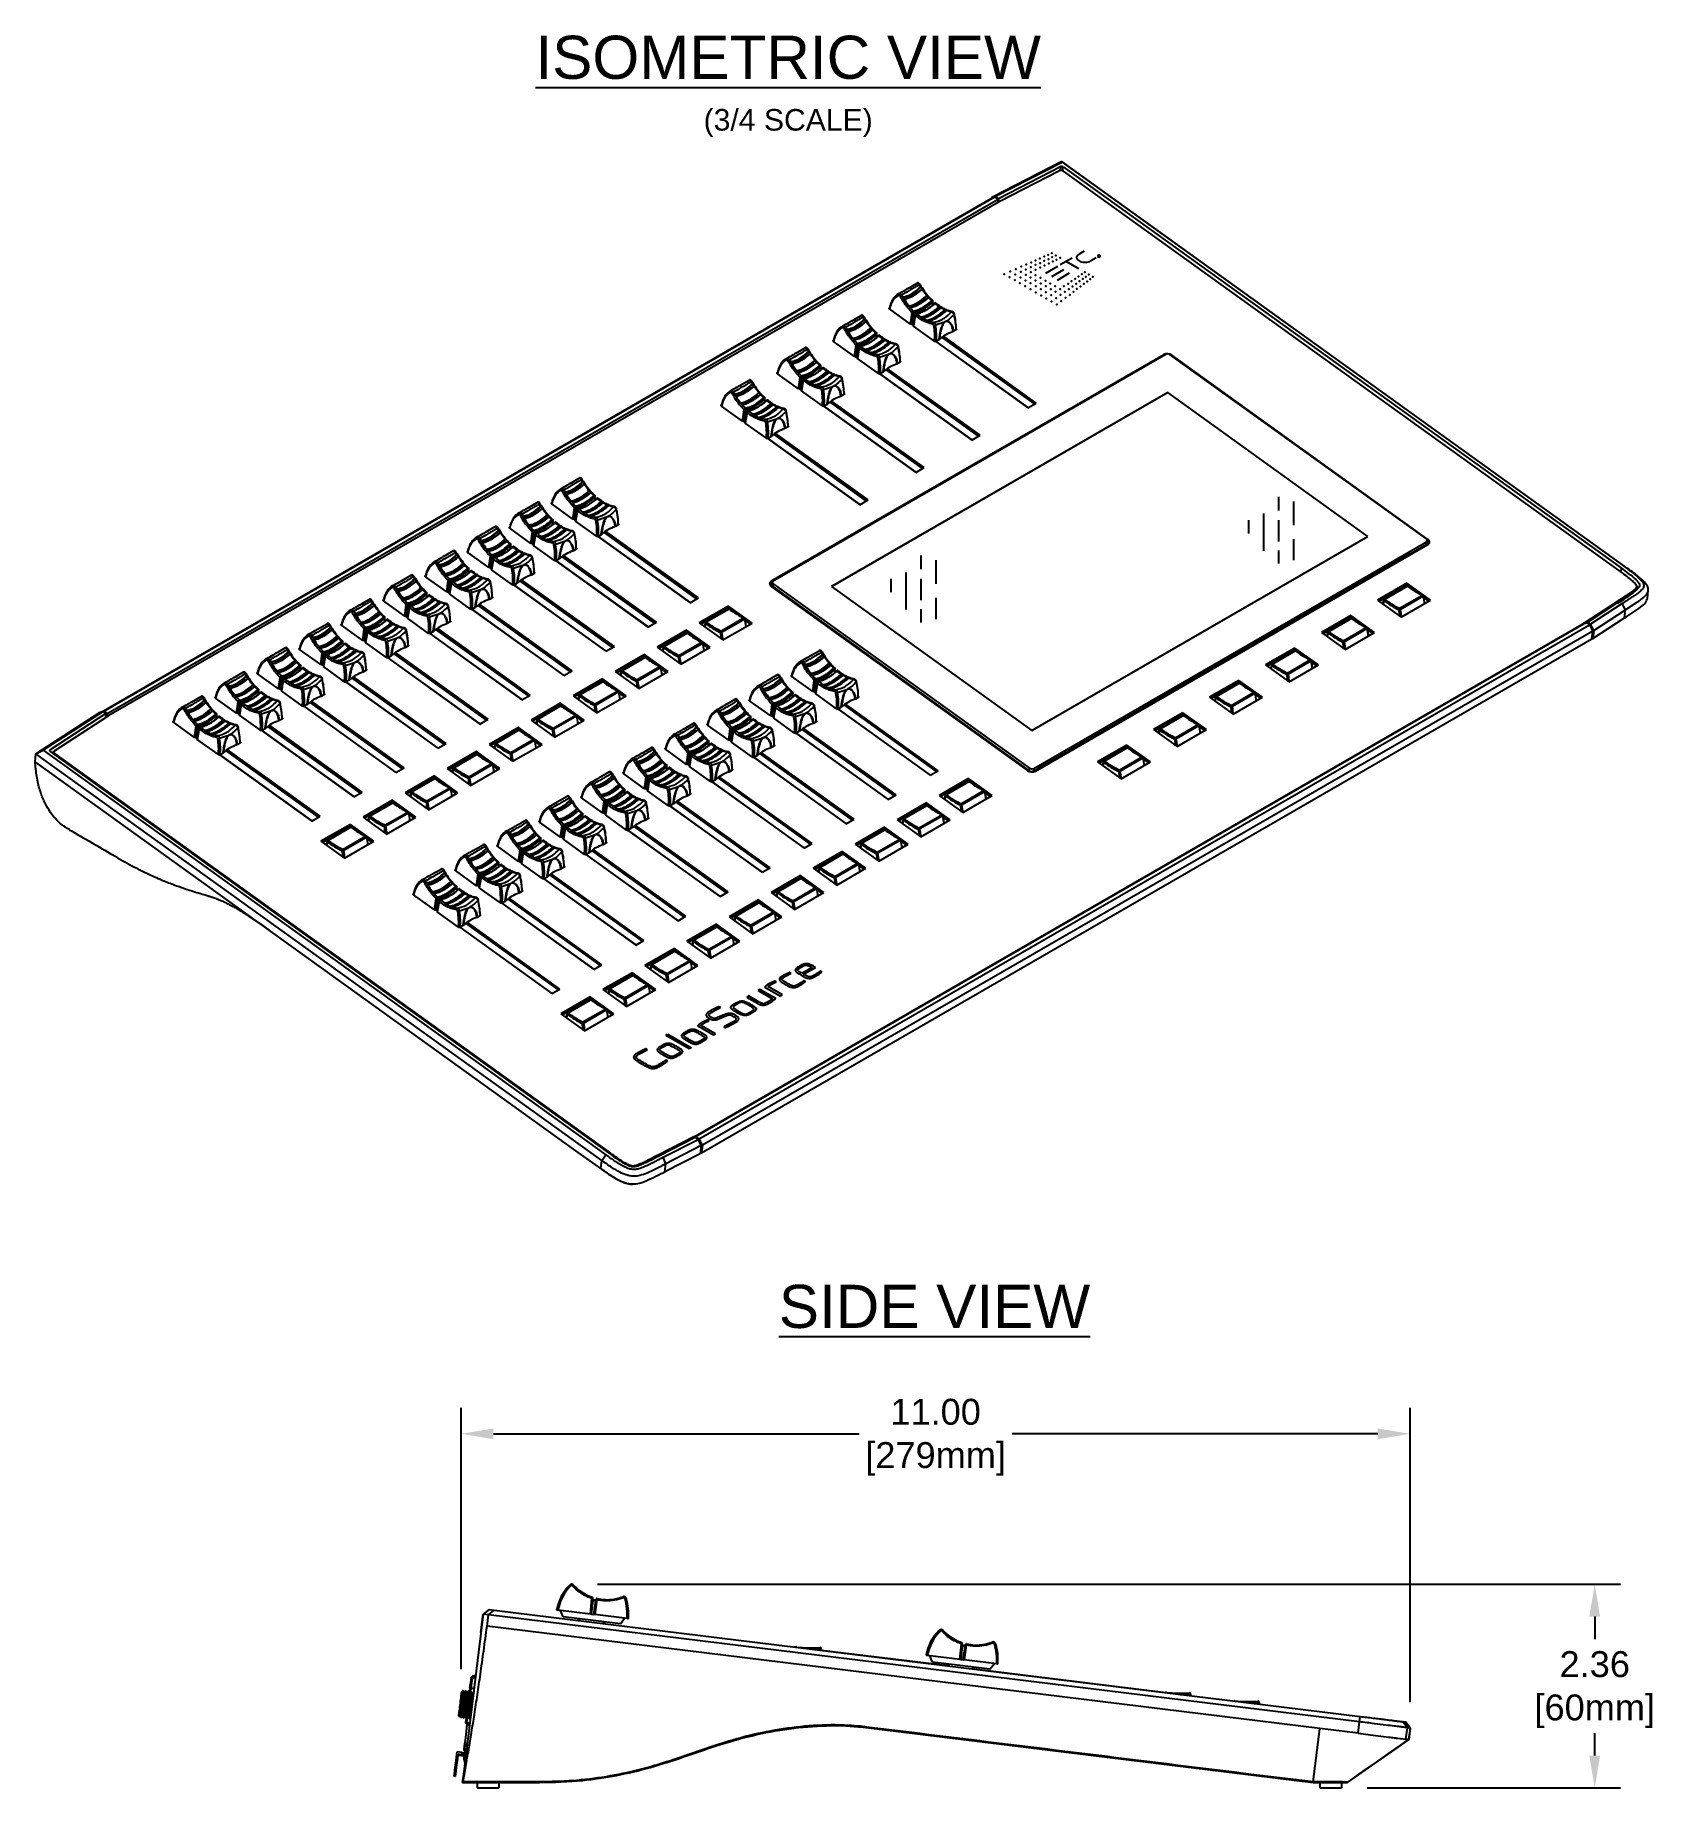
# Model space of a CAD drawing. Header units: inches. Extents: x 1.2 to 43.4, y 1.7 to 28.6.
# Drawn here: x 1.16 to 19.98, y 1.67 to 21.99 of the extents above; entities that cross this region are included whole.
import ezdxf
from ezdxf.enums import TextEntityAlignment as Align

# ---------------------------------------------------------------- set-up
doc = ezdxf.new("R2010")
doc.units = ezdxf.units.IN
doc.header["$MEASUREMENT"] = 0
for name, color, linetype in [('ARTWORK', 2, 'Continuous'), ('DIM', 1, 'Continuous'), ('OBJECT', 7, 'Continuous')]:
    doc.layers.add(name, color=color, linetype=linetype)
doc.styles.add('Arial', font='arial.ttf')
doc.styles.get("Standard").update_dxf_attribs({"font": 'arial.ttf'})
doc.dimstyles.new('ANSI & Metric .30 Stacked', dxfattribs={"dimscale": 2.666667, "dimtxt": 0.3, "dimasz": 0.375, "dimexe": 0.3, "dimexo": 0.3, "dimgap": 0.1, "dimtad": 0, "dimtih": 1, "dimtoh": 1, "dimzin": 4, "dimdsep": 46, "dimtxsty": 'Arial', "dimcen": 0.15, "dimadec": 0, "dimazin": 0, "dimtfac": 0.75, "dimtofl": 0, "dimtmove": 0, "dimatfit": 3, "dimfxl": 1, "dimtolj": 1, "dimtzin": 0, "dimarcsym": 0})

msp = doc.modelspace()

# ---------------------------------------------------------------- texts
at = {"layer": 'DIM'}
for s, height, p in [('%%UISOMETRIC VIEW', 0.5, (9.891, 21.487)), ('(3/4 SCALE)', 0.25, (9.891, 20.887)), ('%%USIDE VIEW', 0.5, (11.587, 7.007))]:
    msp.add_text(s, height=height, dxfattribs=at).set_placement(p, align=Align.CENTER)

# ---------------------------------------------------------------- blocks, each defined once
blk = doc.blocks.new('TOP4', base_point=(13.66, 9.07))
blk.add_arc((13.66, 9.57), 0.866, 240, 300)
blk = doc.blocks.new('TOP3', base_point=(13.66, 9.07))
for start, end in [(120, 180), (180, 240)]:
    blk.add_arc((13.38, 9.07), 0.289, start, end)
blk = doc.blocks.new('TOP2', base_point=(13.66, 9.07))
blk.add_arc((13.66, 8.57), 0.866, 60, 120)
blk = doc.blocks.new('TOP1', base_point=(13.66, 9.07))
for start, end in [(0, 60), (300, 0)]:
    blk.add_arc((13.95, 9.07), 0.289, start, end)
blk = doc.blocks.new('top')
for name in ['TOP3', 'TOP2', 'TOP1', 'TOP4']:
    blk.add_blockref(name, (0, 0))
blk = doc.blocks.new('*D6')
at = {"layer": 'Defpoints', "color": 0, "transparency": 16777216}
for p in [(6.1, 5.78), (6.1, 2.753), (17.1, 2.369)]:
    blk.add_point(p, dxfattribs=at)
at = {"layer": 'DIM', "color": 0, "lineweight": -2, "transparency": 16777216}
for p, q in [((6.1, 3.053), (6.1, 6.08)), ((17.1, 2.669), (17.1, 6.08)), ((6.475, 5.78), (10.713, 5.78)), ((16.725, 5.78), (12.487, 5.78))]:
    blk.add_line(p, q, dxfattribs=at)
at = {"layer": 'DIM', "color": 0, "transparency": 16777216}
for points in [[(6.475, 5.842), (6.475, 5.717), (6.1, 5.78)], [(16.725, 5.842), (16.725, 5.717), (17.1, 5.78)]]:
    blk.add_solid(points, dxfattribs=at)
at = {"layer": 'DIM', "color": 0, "transparency": 16777216, "char_height": 0.3, "attachment_point": 5, "style": 'Arial'}
for s, insert in [('\\A1;11.00', (11.6, 6.033)), ('\\A1;[279mm]', (11.6, 5.488))]:
    blk.add_mtext(s, dxfattribs=dict(at, insert=insert))
blk = doc.blocks.new('*D7')
at = {"layer": 'Defpoints', "color": 0, "transparency": 16777216}
for p in [(7.381, 4.036), (16.303, 1.675), (19.24, 1.675)]:
    blk.add_point(p, dxfattribs=at)
at = {"layer": 'DIM', "color": 0, "lineweight": -2, "transparency": 16777216}
for p, q in [((7.681, 4.036), (19.54, 4.036)), ((19.24, 3.661), (19.24, 3.401)), ((19.24, 2.05), (19.24, 2.31)), ((16.603, 1.675), (19.54, 1.675))]:
    blk.add_line(p, q, dxfattribs=at)
at = {"layer": 'DIM', "color": 0, "transparency": 16777216}
for points in [[(19.177, 3.661), (19.302, 3.661), (19.24, 4.036)], [(19.177, 2.05), (19.302, 2.05), (19.24, 1.675)]]:
    blk.add_solid(points, dxfattribs=at)
at = {"layer": 'DIM', "color": 0, "transparency": 16777216, "char_height": 0.3, "attachment_point": 5, "style": 'Arial'}
for s, insert in [('\\A1;2.36', (19.24, 3.108)), ('\\A1;[60mm]', (19.24, 2.563))]:
    blk.add_mtext(s, dxfattribs=dict(at, insert=insert))

# ---------------------------------------------------------------- dimensions: what is measured, and where the dimension line sits
at = {"layer": 'DIM'}
dim = msp.add_linear_dim(base=(6.1, 5.78), p1=(17.1, 2.369), p2=(6.1, 2.753), dimstyle='ANSI & Metric .30 Stacked', override={"dimpost": '\\X'}, dxfattribs=at)
dim.commit()
dim.dimension.update_dxf_attribs({"geometry": '*D6', "text_midpoint": (11.6, 5.78)})
dim = msp.add_linear_dim(base=(19.24, 1.675), p1=(7.381, 4.036), p2=(16.303, 1.675), angle=90, dimstyle='ANSI & Metric .30 Stacked', override={"dimpost": '\\X'}, dxfattribs=at)
dim.commit()
dim.dimension.update_dxf_attribs({"geometry": '*D7', "text_midpoint": (19.24, 2.855)})

# ---------------------------------------------------------------- linework, layer by layer
for p, q in [((13.062, 20.527), (12.25, 20.11)), ((13.062, 20.527), (13.065, 20.52)), ((19.62, 15.812), (13.062, 20.527)), ((12.295, 20.125), (13.065, 20.52)), ((12.329, 20.101), (13.048, 20.47)), ((13.034, 20.421), (12.336, 20.062)), ((13.048, 20.47), (13.044, 20.424)), ((13.065, 20.52), (19.584, 15.832)), ((13.071, 20.423), (13.077, 20.468)), ((13.077, 20.468), (19.55, 15.813)), ((19.526, 15.784), (13.084, 20.416)), ((12.295, 20.125), (12.25, 20.11)), ((12.329, 20.101), (12.295, 20.125)), ((1.933, 14.147), (12.243, 20.099)), ((12.288, 20.114), (1.968, 14.156)), ((12.324, 20.088), (2.004, 14.131)), ((12.336, 20.062), (2.016, 14.105)), ((12.288, 20.114), (12.243, 20.099)), ((12.25, 20.11), (12.249, 20.101)), ((12.288, 20.114), (12.324, 20.088)), ((12.297, 20.108), (12.298, 20.108)), ((12.298, 20.108), (12.297, 20.108)), ((12.298, 20.108), (12.315, 20.097)), ((12.315, 20.097), (12.313, 20.096)), ((12.315, 20.097), (12.315, 20.095)), ((12.324, 20.088), (12.32, 20.053)), ((12.329, 20.101), (12.325, 20.056)), ((11.273, 19.054), (11.385, 19.119)), ((11.22, 18.959), (11.237, 18.93)), ((11.443, 19.048), (11.424, 19.077)), ((11.518, 18.952), (11.499, 18.974)), ((11.566, 18.887), (11.567, 18.909)), ((11.567, 18.886), (11.569, 18.911)), ((10.623, 18.679), (10.736, 18.744)), ((10.793, 18.673), (10.775, 18.702)), ((11.31, 18.644), (11.066, 18.819)), ((11.291, 18.854), (11.309, 18.831)), ((11.31, 18.644), (11.329, 18.776)), ((11.335, 18.776), (11.317, 18.643)), ((11.32, 18.645), (11.336, 18.76)), ((11.343, 18.76), (11.326, 18.645)), ((11.363, 18.747), (11.341, 18.623)), ((11.343, 18.76), (11.363, 18.745)), ((11.364, 18.744), (11.343, 18.62)), ((11.352, 18.771), (11.37, 18.758)), ((11.555, 18.888), (11.578, 18.872)), ((11.585, 18.874), (11.562, 18.89)), ((11.562, 18.89), (11.562, 18.89)), ((11.563, 18.891), (11.563, 18.889)), ((11.614, 18.878), (11.602, 18.888)), ((11.726, 18.801), (11.705, 18.809)), ((11.818, 18.762), (11.818, 18.762)), ((10.57, 18.584), (10.588, 18.555)), ((10.869, 18.577), (10.849, 18.599)), ((10.906, 18.513), (10.929, 18.497)), ((10.935, 18.499), (10.912, 18.515)), ((10.912, 18.515), (10.912, 18.515)), ((10.914, 18.516), (10.914, 18.514)), ((10.917, 18.512), (10.918, 18.534)), ((10.918, 18.511), (10.919, 18.537)), ((10.964, 18.503), (10.952, 18.513)), ((11.317, 18.643), (11.31, 18.644)), ((11.317, 18.643), (11.32, 18.645)), ((11.319, 18.644), (11.342, 18.628)), ((11.326, 18.645), (11.32, 18.645)), ((11.343, 18.632), (11.324, 18.646)), ((11.326, 18.645), (11.343, 18.633)), ((11.343, 18.62), (11.341, 18.623)), ((11.587, 18.445), (11.343, 18.62)), ((11.496, 18.688), (11.516, 18.68)), ((11.703, 18.667), (11.599, 18.632)), ((12.754, 17.723), (11.679, 18.496)), ((12.766, 17.729), (11.69, 18.503)), ((11.804, 18.557), (11.801, 18.556)), ((11.837, 18.577), (11.804, 18.557)), ((14.245, 18.289), (9.695, 15.663)), ((14.268, 18.292), (9.717, 15.665)), ((9.974, 18.304), (10.086, 18.369)), ((10.144, 18.298), (10.125, 18.327)), ((10.661, 18.269), (10.417, 18.444)), ((10.641, 18.479), (10.66, 18.456)), ((10.661, 18.269), (10.679, 18.401)), ((10.686, 18.401), (10.667, 18.268)), ((10.671, 18.27), (10.687, 18.385)), ((10.693, 18.385), (10.677, 18.27)), ((10.713, 18.372), (10.692, 18.248)), ((10.693, 18.385), (10.713, 18.37)), ((10.715, 18.369), (10.693, 18.246)), ((10.702, 18.396), (10.72, 18.383)), ((10.846, 18.313), (10.867, 18.305)), ((11.054, 18.292), (10.949, 18.257)), ((11.076, 18.426), (11.056, 18.434)), ((11.169, 18.387), (11.169, 18.388)), ((11.601, 18.442), (12.669, 17.674)), ((11.64, 18.463), (11.607, 18.443)), ((12.674, 17.676), (11.607, 18.443)), ((11.643, 18.465), (11.64, 18.463)), ((12.746, 17.718), (11.672, 18.491)), ((14.244, 18.278), (14.245, 18.289)), ((17.288, 16.153), (14.319, 18.289)), ((9.921, 18.209), (9.938, 18.18)), ((9.992, 18.104), (10.01, 18.081)), ((10.219, 18.202), (10.2, 18.224)), ((10.256, 18.139), (10.279, 18.122)), ((10.286, 18.124), (10.263, 18.14)), ((10.263, 18.14), (10.263, 18.14)), ((10.264, 18.141), (10.264, 18.14)), ((10.267, 18.137), (10.268, 18.16)), ((10.268, 18.136), (10.27, 18.162)), ((10.315, 18.128), (10.303, 18.138)), ((10.667, 18.268), (10.661, 18.269)), ((10.667, 18.268), (10.671, 18.27)), ((10.669, 18.27), (10.693, 18.253)), ((10.677, 18.27), (10.671, 18.27)), ((10.693, 18.257), (10.675, 18.271)), ((10.677, 18.27), (10.693, 18.258)), ((10.693, 18.246), (10.692, 18.248)), ((10.937, 18.07), (10.693, 18.246)), ((10.991, 18.088), (10.957, 18.069)), ((10.993, 18.09), (10.991, 18.088)), ((12.097, 17.343), (11.023, 18.116)), ((12.105, 17.348), (11.03, 18.121)), ((12.116, 17.355), (11.04, 18.128)), ((11.155, 18.182), (11.151, 18.181)), ((11.188, 18.202), (11.155, 18.182)), ((17.307, 16.148), (14.337, 18.283)), ((14.337, 18.283), (14.337, 18.276)), ((9.324, 17.929), (9.437, 17.994)), ((9.494, 17.923), (9.476, 17.952)), ((10.011, 17.894), (9.767, 18.069)), ((10.011, 17.894), (10.03, 18.026)), ((10.018, 17.893), (10.011, 17.894)), ((10.036, 18.026), (10.018, 17.893)), ((10.018, 17.893), (10.021, 17.895)), ((10.02, 17.895), (10.043, 17.878)), ((10.021, 17.895), (10.037, 18.01)), ((10.028, 17.895), (10.021, 17.895)), ((10.044, 17.882), (10.025, 17.896)), ((10.044, 18.01), (10.028, 17.895)), ((10.028, 17.895), (10.044, 17.883)), ((10.064, 17.997), (10.042, 17.873)), ((10.044, 18.01), (10.064, 17.995)), ((10.065, 17.994), (10.044, 17.871)), ((10.053, 18.021), (10.071, 18.008)), ((10.197, 17.938), (10.218, 17.93)), ((10.404, 17.917), (10.3, 17.882)), ((10.427, 18.051), (10.406, 18.059)), ((10.519, 18.012), (10.519, 18.013)), ((10.951, 18.067), (12.02, 17.299)), ((12.024, 17.301), (10.957, 18.068)), ((9.362, 17.519), (9.118, 17.694)), ((9.271, 17.834), (9.289, 17.805)), ((9.342, 17.729), (9.361, 17.707)), ((9.57, 17.827), (9.55, 17.849)), ((9.607, 17.764), (9.63, 17.747)), ((9.613, 17.765), (9.613, 17.766)), ((9.636, 17.749), (9.613, 17.765)), ((9.615, 17.766), (9.615, 17.765)), ((9.618, 17.762), (9.619, 17.785)), ((9.619, 17.762), (9.62, 17.787)), ((9.665, 17.753), (9.653, 17.763)), ((9.777, 17.676), (9.757, 17.684)), ((10.044, 17.871), (10.042, 17.873)), ((10.288, 17.695), (10.044, 17.871)), ((10.302, 17.692), (11.37, 16.924)), ((10.341, 17.713), (10.308, 17.694)), ((11.375, 16.926), (10.308, 17.693)), ((10.344, 17.715), (10.341, 17.713)), ((11.447, 16.968), (10.373, 17.741)), ((11.455, 16.973), (10.38, 17.746)), ((11.467, 16.98), (10.391, 17.753)), ((14.291, 17.852), (10.394, 15.602)), ((14.29, 17.849), (10.396, 15.601)), ((10.505, 17.808), (10.502, 17.806)), ((10.538, 17.827), (10.505, 17.808)), ((12.669, 17.674), (12.766, 17.729)), ((14.29, 17.849), (14.291, 17.852)), ((16.609, 16.182), (14.29, 17.849)), ((16.611, 16.183), (14.291, 17.852)), ((9.362, 17.519), (9.38, 17.651)), ((9.368, 17.518), (9.362, 17.519)), ((9.387, 17.651), (9.368, 17.518)), ((9.368, 17.518), (9.372, 17.52)), ((9.371, 17.52), (9.394, 17.503)), ((9.372, 17.52), (9.388, 17.635)), ((9.378, 17.52), (9.372, 17.52)), ((9.394, 17.508), (9.376, 17.521)), ((9.394, 17.635), (9.378, 17.52)), ((9.378, 17.52), (9.395, 17.508)), ((9.414, 17.622), (9.393, 17.498)), ((9.394, 17.496), (9.393, 17.498)), ((9.394, 17.635), (9.414, 17.62)), ((9.416, 17.619), (9.394, 17.496)), ((9.638, 17.32), (9.394, 17.496)), ((9.403, 17.646), (9.421, 17.633)), ((9.547, 17.563), (9.568, 17.555)), ((9.755, 17.542), (9.65, 17.507)), ((9.87, 17.637), (9.87, 17.638)), ((9.653, 17.317), (10.721, 16.549)), ((10.725, 16.551), (9.658, 17.319)), ((9.692, 17.338), (9.659, 17.319)), ((9.694, 17.34), (9.692, 17.338)), ((10.798, 16.593), (9.724, 17.366)), ((10.806, 16.598), (9.731, 17.371)), ((10.817, 16.605), (9.741, 17.378)), ((9.856, 17.433), (9.852, 17.431)), ((9.889, 17.452), (9.856, 17.433)), ((12.02, 17.299), (12.116, 17.355)), ((11.37, 16.924), (11.467, 16.98)), ((7.303, 16.698), (7.321, 16.669)), ((7.357, 16.793), (7.469, 16.858)), ((7.526, 16.788), (7.508, 16.816)), ((7.602, 16.691), (7.582, 16.713)), ((6.869, 16.512), (6.982, 16.577)), ((7.039, 16.506), (7.021, 16.535)), ((7.394, 16.383), (7.15, 16.559)), ((7.375, 16.593), (7.393, 16.571)), ((7.394, 16.383), (7.413, 16.515)), ((7.419, 16.515), (7.401, 16.383)), ((7.404, 16.384), (7.42, 16.499)), ((7.427, 16.499), (7.41, 16.384)), ((7.447, 16.486), (7.425, 16.362)), ((7.448, 16.483), (7.426, 16.36)), ((7.427, 16.499), (7.447, 16.485)), ((7.436, 16.51), (7.454, 16.497)), ((7.639, 16.628), (7.662, 16.611)), ((7.669, 16.613), (7.646, 16.63)), ((7.646, 16.63), (7.646, 16.63)), ((7.647, 16.63), (7.647, 16.629)), ((7.65, 16.627), (7.651, 16.649)), ((7.651, 16.626), (7.652, 16.651)), ((7.698, 16.617), (7.686, 16.627)), ((7.81, 16.54), (7.789, 16.548)), ((7.902, 16.502), (7.902, 16.502)), ((10.721, 16.549), (10.817, 16.605)), ((15.574, 16.641), (15.574, 16.484)), ((15.748, 16.586), (15.748, 16.313)), ((6.382, 16.23), (6.495, 16.296)), ((6.907, 16.102), (6.663, 16.277)), ((6.816, 16.417), (6.834, 16.388)), ((6.888, 16.312), (6.906, 16.289)), ((7.115, 16.41), (7.095, 16.432)), ((7.152, 16.346), (7.175, 16.33)), ((7.182, 16.332), (7.159, 16.348)), ((7.159, 16.348), (7.159, 16.348)), ((7.16, 16.349), (7.16, 16.348)), ((7.163, 16.345), (7.164, 16.368)), ((7.164, 16.344), (7.165, 16.37)), ((7.211, 16.336), (7.199, 16.346)), ((7.323, 16.259), (7.302, 16.267)), ((7.401, 16.383), (7.394, 16.383)), ((7.401, 16.383), (7.404, 16.384)), ((7.403, 16.384), (7.426, 16.367)), ((7.41, 16.384), (7.404, 16.384)), ((7.427, 16.372), (7.408, 16.385)), ((7.41, 16.384), (7.427, 16.372)), ((7.426, 16.36), (7.425, 16.362)), ((7.671, 16.184), (7.426, 16.36)), ((7.58, 16.427), (7.6, 16.419)), ((7.787, 16.406), (7.683, 16.371)), ((7.888, 16.297), (7.885, 16.295)), ((7.921, 16.316), (7.888, 16.297)), ((15.226, 16.372), (15.226, 16.218)), ((15.4, 16.447), (15.4, 16.014)), ((15.574, 16.37), (15.574, 16.124)), ((6.329, 16.136), (6.347, 16.107)), ((6.552, 16.225), (6.534, 16.254)), ((6.628, 16.129), (6.608, 16.15)), ((6.665, 16.065), (6.688, 16.049)), ((6.695, 16.051), (6.671, 16.067)), ((6.672, 16.067), (6.671, 16.067)), ((6.673, 16.068), (6.673, 16.066)), ((6.676, 16.064), (6.677, 16.086)), ((6.677, 16.063), (6.678, 16.088)), ((6.724, 16.055), (6.711, 16.065)), ((6.907, 16.102), (6.926, 16.234)), ((6.914, 16.101), (6.907, 16.102)), ((6.932, 16.234), (6.914, 16.101)), ((6.914, 16.101), (6.917, 16.103)), ((6.916, 16.103), (6.939, 16.086)), ((6.917, 16.103), (6.933, 16.218)), ((6.923, 16.103), (6.917, 16.103)), ((6.94, 16.09), (6.921, 16.104)), ((6.939, 16.218), (6.923, 16.103)), ((6.923, 16.103), (6.94, 16.091)), ((6.96, 16.205), (6.938, 16.081)), ((6.939, 16.079), (6.938, 16.081)), ((6.939, 16.218), (6.959, 16.203)), ((6.961, 16.202), (6.939, 16.079)), ((7.184, 15.903), (6.939, 16.079)), ((6.948, 16.229), (6.966, 16.216)), ((7.093, 16.146), (7.113, 16.138)), ((7.3, 16.125), (7.196, 16.09)), ((7.415, 16.22), (7.415, 16.221)), ((7.685, 16.181), (8.753, 15.413)), ((7.724, 16.202), (7.691, 16.183)), ((8.757, 15.415), (7.691, 16.183)), ((7.727, 16.204), (7.724, 16.202)), ((8.83, 15.458), (7.756, 16.23)), ((8.838, 15.462), (7.763, 16.235)), ((8.85, 15.469), (7.774, 16.243)), ((12.715, 13.934), (16.611, 16.183)), ((12.734, 13.463), (17.285, 16.09)), ((12.738, 13.493), (17.288, 16.12)), ((12.756, 13.461), (17.306, 16.088)), ((15.748, 16.15), (15.748, 15.906)), ((17.26, 16.062), (17.249, 16.07)), ((17.285, 16.09), (17.288, 16.12)), ((17.292, 16.08), (17.294, 16.1)), ((17.295, 16.104), (17.299, 16.135)), ((17.305, 16.134), (17.298, 16.139)), ((17.305, 16.134), (17.307, 16.148)), ((5.842, 15.855), (5.86, 15.825)), ((5.895, 15.949), (6.008, 16.015)), ((6.065, 15.944), (6.047, 15.973)), ((6.141, 15.847), (6.121, 15.869)), ((6.42, 15.821), (6.176, 15.996)), ((6.4, 16.031), (6.419, 16.008)), ((6.42, 15.821), (6.439, 15.953)), ((6.445, 15.953), (6.426, 15.82)), ((6.43, 15.822), (6.446, 15.937)), ((6.452, 15.937), (6.436, 15.822)), ((6.473, 15.923), (6.451, 15.8)), ((6.452, 15.937), (6.472, 15.922)), ((6.474, 15.921), (6.452, 15.797)), ((6.461, 15.948), (6.479, 15.935)), ((6.605, 15.865), (6.626, 15.857)), ((6.836, 15.977), (6.815, 15.986)), ((6.928, 15.939), (6.928, 15.939)), ((7.198, 15.9), (8.266, 15.132)), ((7.237, 15.921), (7.204, 15.902)), ((8.27, 15.134), (7.204, 15.901)), ((7.24, 15.923), (7.237, 15.921)), ((8.343, 15.176), (7.269, 15.949)), ((8.351, 15.181), (7.276, 15.954)), ((8.363, 15.188), (7.287, 15.961)), ((7.401, 16.015), (7.398, 16.014)), ((7.434, 16.035), (7.401, 16.015)), ((11.429, 15.96), (11.429, 15.803)), ((11.603, 15.906), (11.603, 15.633)), ((12.788, 13.494), (17.109, 15.989)), ((15.574, 16.021), (15.574, 15.867)), ((16.973, 15.91), (16.973, 15.91)), ((16.975, 15.911), (16.975, 15.912)), ((17.079, 15.971), (17.079, 15.971)), ((17.109, 15.989), (17.109, 15.989)), ((5.408, 15.668), (5.521, 15.733)), ((5.578, 15.663), (5.56, 15.692)), ((5.933, 15.539), (5.689, 15.715)), ((5.913, 15.749), (5.932, 15.727)), ((5.933, 15.539), (5.951, 15.672)), ((5.958, 15.671), (5.939, 15.539)), ((5.943, 15.541), (5.959, 15.656)), ((5.965, 15.655), (5.949, 15.54)), ((5.965, 15.655), (5.985, 15.641)), ((5.974, 15.667), (5.992, 15.654)), ((6.178, 15.784), (6.201, 15.767)), ((6.207, 15.769), (6.184, 15.786)), ((6.184, 15.786), (6.184, 15.786)), ((6.186, 15.787), (6.186, 15.785)), ((6.189, 15.783), (6.19, 15.805)), ((6.19, 15.782), (6.191, 15.807)), ((6.237, 15.774), (6.224, 15.783)), ((6.348, 15.696), (6.328, 15.705)), ((6.426, 15.82), (6.42, 15.821)), ((6.426, 15.82), (6.43, 15.822)), ((6.429, 15.821), (6.452, 15.805)), ((6.436, 15.822), (6.43, 15.822)), ((6.453, 15.809), (6.434, 15.822)), ((6.436, 15.822), (6.453, 15.81)), ((6.441, 15.658), (6.441, 15.658)), ((6.452, 15.797), (6.451, 15.8)), ((6.696, 15.622), (6.452, 15.797)), ((6.813, 15.844), (6.708, 15.809)), ((7.856, 14.895), (6.782, 15.668)), ((7.864, 14.9), (6.789, 15.673)), ((7.876, 14.906), (6.8, 15.68)), ((6.914, 15.734), (6.91, 15.733)), ((6.947, 15.753), (6.914, 15.734)), ((9.695, 15.663), (9.693, 15.649)), ((9.709, 15.658), (9.693, 15.649)), ((9.707, 15.651), (9.703, 15.621)), ((11.081, 15.692), (11.081, 15.537)), ((11.255, 15.766), (11.255, 15.334)), ((11.429, 15.69), (11.429, 15.443)), ((19.545, 15.77), (19.55, 15.813)), ((19.62, 15.812), (19.584, 15.832)), ((4.921, 15.387), (5.033, 15.452)), ((5.355, 15.573), (5.372, 15.544)), ((5.426, 15.468), (5.445, 15.446)), ((5.654, 15.566), (5.634, 15.588)), ((5.691, 15.503), (5.714, 15.486)), ((5.72, 15.488), (5.697, 15.505)), ((5.697, 15.505), (5.697, 15.505)), ((5.699, 15.506), (5.698, 15.504)), ((5.702, 15.502), (5.703, 15.524)), ((5.703, 15.501), (5.704, 15.526)), ((5.749, 15.492), (5.737, 15.502)), ((5.939, 15.539), (5.933, 15.539)), ((5.939, 15.539), (5.943, 15.541)), ((5.942, 15.54), (5.965, 15.524)), ((5.949, 15.54), (5.943, 15.541)), ((5.965, 15.528), (5.947, 15.541)), ((5.949, 15.54), (5.966, 15.529)), ((5.985, 15.642), (5.964, 15.519)), ((5.965, 15.516), (5.964, 15.519)), ((5.987, 15.64), (5.965, 15.516)), ((6.209, 15.341), (5.965, 15.516)), ((6.118, 15.584), (6.139, 15.575)), ((6.326, 15.562), (6.221, 15.528)), ((6.427, 15.453), (6.423, 15.452)), ((6.46, 15.472), (6.427, 15.453)), ((6.711, 15.619), (7.779, 14.851)), ((7.783, 14.853), (6.716, 15.62)), ((6.75, 15.639), (6.717, 15.62)), ((6.753, 15.642), (6.75, 15.639)), ((8.753, 15.413), (8.85, 15.469)), ((9.695, 15.603), (12.664, 13.468)), ((9.696, 15.602), (9.701, 15.643)), ((9.706, 15.646), (9.701, 15.643)), ((9.717, 15.632), (9.714, 15.602)), ((9.714, 15.602), (12.683, 13.467)), ((9.717, 15.632), (12.687, 13.497)), ((9.739, 15.583), (9.73, 15.578)), ((10.394, 15.602), (12.715, 13.934)), ((11.603, 15.469), (11.603, 15.225)), ((17.063, 15.639), (16.723, 15.443)), ((17.062, 15.625), (16.733, 15.435)), ((17.062, 15.615), (16.741, 15.43)), ((16.791, 15.445), (16.783, 15.399)), ((17.062, 15.607), (16.797, 15.454)), ((17.07, 15.605), (16.804, 15.452)), ((16.978, 15.349), (17.242, 15.501)), ((17.251, 15.489), (16.987, 15.336)), ((17.061, 15.606), (17.062, 15.615)), ((17.062, 15.625), (17.063, 15.639)), ((17.217, 15.514), (17.062, 15.625)), ((17.071, 15.608), (17.062, 15.615)), ((17.337, 15.443), (17.063, 15.639)), ((17.325, 15.436), (17.254, 15.487)), ((17.317, 15.431), (17.257, 15.475)), ((19.726, 15.587), (19.727, 15.601)), ((19.736, 15.576), (19.737, 15.586)), ((19.85, 15.463), (19.861, 15.557)), ((4.868, 15.292), (4.885, 15.263)), ((5.091, 15.382), (5.073, 15.41)), ((5.166, 15.285), (5.147, 15.307)), ((5.446, 15.258), (5.202, 15.434)), ((5.214, 15.22), (5.215, 15.243)), ((5.216, 15.22), (5.217, 15.245)), ((5.446, 15.258), (5.464, 15.391)), ((5.452, 15.258), (5.446, 15.258)), ((5.471, 15.39), (5.452, 15.258)), ((5.452, 15.258), (5.455, 15.26)), ((5.454, 15.259), (5.478, 15.242)), ((5.455, 15.26), (5.472, 15.375)), ((5.462, 15.259), (5.455, 15.26)), ((5.478, 15.247), (5.46, 15.26)), ((5.478, 15.374), (5.462, 15.259)), ((5.462, 15.259), (5.478, 15.247)), ((5.498, 15.361), (5.477, 15.237)), ((5.478, 15.374), (5.498, 15.36)), ((5.5, 15.359), (5.478, 15.235)), ((5.487, 15.385), (5.505, 15.372)), ((5.631, 15.302), (5.652, 15.294)), ((5.839, 15.281), (5.734, 15.246)), ((5.861, 15.415), (5.841, 15.424)), ((5.954, 15.377), (5.954, 15.377)), ((6.224, 15.337), (7.292, 14.569)), ((7.296, 14.572), (6.229, 15.339)), ((6.263, 15.358), (6.23, 15.339)), ((6.265, 15.36), (6.263, 15.358)), ((7.369, 14.614), (6.295, 15.386)), ((7.377, 14.618), (6.302, 15.391)), ((7.388, 14.625), (6.312, 15.399)), ((9.2, 15.375), (8.859, 15.179)), ((9.198, 15.361), (8.87, 15.171)), ((9.198, 15.351), (8.877, 15.166)), ((9.198, 15.343), (8.933, 15.19)), ((9.206, 15.341), (8.941, 15.188)), ((9.197, 15.342), (9.198, 15.351)), ((9.198, 15.361), (9.2, 15.375)), ((9.353, 15.25), (9.198, 15.361)), ((9.208, 15.344), (9.198, 15.351)), ((9.473, 15.178), (9.2, 15.375)), ((11.429, 15.34), (11.429, 15.186)), ((16.414, 15.264), (16.074, 15.068)), ((16.412, 15.25), (16.084, 15.06)), ((16.412, 15.24), (16.091, 15.055)), ((16.411, 15.231), (16.412, 15.24)), ((16.412, 15.25), (16.414, 15.264)), ((16.567, 15.139), (16.412, 15.25)), ((16.422, 15.233), (16.412, 15.24)), ((16.687, 15.068), (16.414, 15.264)), ((16.723, 15.443), (16.996, 15.246)), ((16.794, 15.438), (16.788, 15.396)), ((16.996, 15.246), (17.337, 15.443)), ((19.12, 15.181), (19.498, 15.426)), ((19.134, 15.178), (19.496, 15.412)), ((19.523, 15.427), (19.158, 15.19)), ((19.559, 15.404), (19.192, 15.166)), ((19.228, 15.093), (19.596, 15.332)), ((19.496, 15.412), (19.498, 15.426)), ((19.596, 15.332), (19.559, 15.404)), ((19.586, 15.238), (19.596, 15.332)), ((4.434, 15.106), (4.546, 15.171)), ((4.604, 15.1), (4.586, 15.129)), ((4.959, 14.977), (4.714, 15.153)), ((4.939, 15.187), (4.958, 15.165)), ((4.959, 14.977), (4.977, 15.109)), ((4.984, 15.109), (4.965, 14.977)), ((4.968, 14.978), (4.985, 15.093)), ((4.991, 15.093), (4.975, 14.978)), ((5.011, 15.08), (4.99, 14.956)), ((4.991, 15.093), (5.011, 15.079)), ((5.013, 15.077), (4.991, 14.954)), ((5, 15.104), (5.018, 15.091)), ((5.203, 15.222), (5.227, 15.205)), ((5.233, 15.207), (5.21, 15.224)), ((5.21, 15.224), (5.21, 15.224)), ((5.211, 15.224), (5.211, 15.223)), ((5.262, 15.211), (5.25, 15.221)), ((5.374, 15.134), (5.354, 15.142)), ((5.466, 15.096), (5.466, 15.096)), ((5.478, 15.235), (5.477, 15.237)), ((5.722, 15.059), (5.478, 15.235)), ((5.736, 15.056), (6.805, 14.288)), ((5.776, 15.077), (5.742, 15.058)), ((6.809, 14.291), (5.742, 15.058)), ((5.778, 15.079), (5.776, 15.077)), ((6.882, 14.333), (5.808, 15.105)), ((6.89, 14.337), (5.815, 15.11)), ((6.901, 14.344), (5.825, 15.118)), ((5.94, 15.172), (5.936, 15.17)), ((5.973, 15.191), (5.94, 15.172)), ((8.266, 15.132), (8.363, 15.188)), ((8.713, 15.094), (8.372, 14.897)), ((8.711, 15.08), (8.382, 14.89)), ((8.711, 15.07), (8.39, 14.885)), ((8.711, 15.062), (8.446, 14.908)), ((8.719, 15.06), (8.454, 14.907)), ((8.71, 15.061), (8.711, 15.07)), ((8.711, 15.08), (8.713, 15.094)), ((8.866, 14.968), (8.711, 15.08)), ((8.721, 15.063), (8.711, 15.07)), ((8.986, 14.897), (8.713, 15.094)), ((8.805, 9.226), (19.12, 15.181)), ((19.145, 15.184), (8.824, 9.226)), ((8.859, 15.179), (9.133, 14.982)), ((8.86, 9.2), (19.18, 15.158)), ((19.216, 15.085), (8.896, 9.127)), ((8.927, 15.181), (8.92, 15.135)), ((8.931, 15.174), (8.924, 15.132)), ((9.114, 15.085), (9.378, 15.237)), ((9.388, 15.224), (9.124, 15.072)), ((9.133, 14.982), (9.473, 15.178)), ((9.461, 15.172), (9.39, 15.223)), ((9.454, 15.167), (9.393, 15.211)), ((16.074, 15.068), (16.347, 14.871)), ((16.141, 15.07), (16.134, 15.024)), ((16.145, 15.063), (16.138, 15.021)), ((16.413, 15.232), (16.147, 15.079)), ((16.42, 15.231), (16.155, 15.077)), ((16.328, 14.974), (16.593, 15.126)), ((16.602, 15.114), (16.338, 14.961)), ((16.347, 14.871), (16.687, 15.068)), ((16.676, 15.061), (16.604, 15.112)), ((16.668, 15.056), (16.607, 15.1)), ((19.118, 15.168), (19.12, 15.181)), ((19.145, 15.184), (19.18, 15.158)), ((19.152, 15.178), (19.157, 15.182)), ((19.156, 15.175), (19.158, 15.19)), ((19.192, 15.166), (19.158, 15.19)), ((19.17, 15.167), (19.168, 15.166)), ((19.17, 15.167), (19.186, 15.156)), ((19.18, 15.158), (19.216, 15.085)), ((19.186, 15.156), (19.182, 15.153)), ((19.186, 15.156), (19.215, 15.096)), ((19.228, 15.093), (19.192, 15.166)), ((19.205, 14.991), (19.216, 15.085)), ((19.215, 15.096), (19.212, 15.093)), ((19.215, 15.096), (19.214, 15.087)), ((19.217, 14.999), (19.586, 15.238)), ((19.228, 15.093), (19.217, 14.999)), ((3.947, 14.824), (4.059, 14.89)), ((4.117, 14.819), (4.098, 14.848)), ((4.472, 14.696), (4.227, 14.871)), ((4.381, 15.011), (4.398, 14.982)), ((4.452, 14.906), (4.47, 14.883)), ((4.679, 15.004), (4.66, 15.026)), ((4.716, 14.94), (4.74, 14.924)), ((4.746, 14.926), (4.723, 14.942)), ((4.723, 14.942), (4.723, 14.942)), ((4.724, 14.943), (4.724, 14.941)), ((4.727, 14.939), (4.728, 14.961)), ((4.729, 14.938), (4.73, 14.964)), ((4.775, 14.93), (4.763, 14.94)), ((4.887, 14.853), (4.867, 14.861)), ((4.965, 14.977), (4.959, 14.977)), ((4.965, 14.977), (4.968, 14.978)), ((4.967, 14.978), (4.99, 14.961)), ((4.975, 14.978), (4.968, 14.978)), ((4.991, 14.966), (4.973, 14.979)), ((4.975, 14.978), (4.991, 14.966)), ((4.991, 14.954), (4.99, 14.956)), ((5.235, 14.778), (4.991, 14.954)), ((5.144, 15.021), (5.165, 15.013)), ((5.352, 15), (5.247, 14.965)), ((6.414, 14.063), (5.338, 14.837)), ((5.453, 14.891), (5.449, 14.889)), ((5.486, 14.91), (5.453, 14.891)), ((7.779, 14.851), (7.876, 14.906)), ((8.372, 14.897), (8.646, 14.701)), ((8.44, 14.9), (8.433, 14.854)), ((8.444, 14.893), (8.437, 14.851)), ((8.627, 14.803), (8.891, 14.956)), ((8.901, 14.943), (8.636, 14.791)), ((8.646, 14.701), (8.986, 14.897)), ((19.205, 14.991), (8.885, 9.034)), ((8.974, 14.89), (8.903, 14.942)), ((8.967, 14.886), (8.906, 14.93)), ((10.138, 14.793), (10.251, 14.858)), ((15.764, 14.889), (15.424, 14.693)), ((15.763, 14.875), (15.434, 14.685)), ((15.763, 14.865), (15.442, 14.68)), ((15.763, 14.857), (15.498, 14.704)), ((15.771, 14.856), (15.505, 14.703)), ((15.762, 14.856), (15.763, 14.865)), ((15.763, 14.875), (15.764, 14.889)), ((15.918, 14.764), (15.763, 14.875)), ((15.772, 14.858), (15.763, 14.865)), ((16.038, 14.693), (15.764, 14.889)), ((19.206, 14.996), (19.217, 14.999)), ((3.894, 14.73), (3.911, 14.701)), ((4.192, 14.723), (4.173, 14.744)), ((4.229, 14.659), (4.252, 14.643)), ((4.259, 14.645), (4.236, 14.661)), ((4.236, 14.661), (4.236, 14.661)), ((4.237, 14.662), (4.237, 14.66)), ((4.24, 14.658), (4.241, 14.68)), ((4.241, 14.657), (4.243, 14.682)), ((4.288, 14.649), (4.276, 14.658)), ((4.472, 14.696), (4.49, 14.828)), ((4.478, 14.695), (4.472, 14.696)), ((4.497, 14.828), (4.478, 14.695)), ((4.478, 14.695), (4.481, 14.697)), ((4.48, 14.697), (4.503, 14.68)), ((4.481, 14.697), (4.497, 14.812)), ((4.488, 14.697), (4.481, 14.697)), ((4.504, 14.684), (4.486, 14.698)), ((4.504, 14.812), (4.488, 14.697)), ((4.488, 14.697), (4.504, 14.685)), ((4.524, 14.799), (4.502, 14.675)), ((4.504, 14.673), (4.502, 14.675)), ((4.504, 14.812), (4.524, 14.797)), ((4.525, 14.796), (4.504, 14.673)), ((4.748, 14.497), (4.504, 14.673)), ((4.513, 14.823), (4.531, 14.81)), ((4.657, 14.74), (4.678, 14.732)), ((4.864, 14.719), (4.76, 14.684)), ((4.979, 14.814), (4.979, 14.815)), ((5.249, 14.775), (6.317, 14.007)), ((5.288, 14.796), (5.255, 14.777)), ((6.322, 14.009), (5.255, 14.777)), ((5.291, 14.798), (5.288, 14.796)), ((6.395, 14.052), (5.321, 14.824)), ((6.403, 14.056), (5.328, 14.829)), ((8.226, 14.813), (7.885, 14.616)), ((8.224, 14.799), (7.895, 14.609)), ((8.224, 14.789), (7.903, 14.603)), ((8.224, 14.78), (7.959, 14.627)), ((8.232, 14.779), (7.967, 14.626)), ((8.14, 14.522), (8.404, 14.675)), ((8.414, 14.662), (8.149, 14.51)), ((8.223, 14.78), (8.224, 14.789)), ((8.224, 14.799), (8.226, 14.813)), ((8.379, 14.687), (8.224, 14.799)), ((8.233, 14.782), (8.224, 14.789)), ((8.499, 14.616), (8.226, 14.813)), ((8.487, 14.609), (8.416, 14.66)), ((8.479, 14.605), (8.419, 14.648)), ((10.085, 14.698), (10.103, 14.669)), ((10.308, 14.787), (10.29, 14.816)), ((10.384, 14.691), (10.364, 14.713)), ((10.432, 14.626), (10.433, 14.649)), ((10.433, 14.625), (10.434, 14.651)), ((15.424, 14.693), (15.697, 14.496)), ((15.492, 14.695), (15.484, 14.649)), ((15.495, 14.688), (15.489, 14.646)), ((15.679, 14.599), (15.943, 14.751)), ((15.952, 14.739), (15.688, 14.586)), ((15.697, 14.496), (16.038, 14.693)), ((16.026, 14.686), (15.955, 14.737)), ((16.018, 14.681), (15.958, 14.725)), ((3.407, 14.449), (3.424, 14.419)), ((3.46, 14.543), (3.572, 14.609)), ((3.63, 14.538), (3.611, 14.567)), ((3.705, 14.441), (3.686, 14.463)), ((3.984, 14.415), (3.74, 14.59)), ((3.965, 14.625), (3.983, 14.602)), ((3.984, 14.415), (4.003, 14.547)), ((4.009, 14.546), (3.991, 14.414)), ((3.994, 14.416), (4.01, 14.531)), ((4.017, 14.53), (4.001, 14.416)), ((4.037, 14.517), (4.015, 14.394)), ((4.017, 14.53), (4.037, 14.516)), ((4.038, 14.515), (4.017, 14.391)), ((4.026, 14.542), (4.044, 14.529)), ((4.17, 14.459), (4.191, 14.451)), ((4.377, 14.438), (4.273, 14.403)), ((4.4, 14.571), (4.379, 14.58)), ((4.492, 14.533), (4.492, 14.533)), ((4.762, 14.494), (5.83, 13.726)), ((4.801, 14.515), (4.768, 14.496)), ((5.835, 13.728), (4.768, 14.495)), ((4.804, 14.517), (4.801, 14.515)), ((5.908, 13.77), (4.834, 14.543)), ((5.915, 13.775), (4.84, 14.548)), ((5.927, 13.782), (4.851, 14.555)), ((4.966, 14.609), (4.962, 14.608)), ((4.999, 14.629), (4.966, 14.609)), ((7.292, 14.569), (7.388, 14.625)), ((7.738, 14.531), (7.398, 14.335)), ((7.737, 14.517), (7.408, 14.328)), ((7.737, 14.507), (7.416, 14.322)), ((7.737, 14.499), (7.472, 14.346)), ((7.745, 14.498), (7.479, 14.345)), ((7.736, 14.498), (7.737, 14.507)), ((7.737, 14.517), (7.738, 14.531)), ((7.892, 14.406), (7.737, 14.517)), ((7.746, 14.501), (7.737, 14.507)), ((8.012, 14.335), (7.738, 14.531)), ((7.885, 14.616), (8.159, 14.42)), ((7.953, 14.618), (7.946, 14.573)), ((7.957, 14.611), (7.95, 14.57)), ((8.159, 14.42), (8.499, 14.616)), ((9.651, 14.511), (9.764, 14.577)), ((9.821, 14.506), (9.803, 14.535)), ((9.896, 14.41), (9.877, 14.431)), ((10.176, 14.383), (9.932, 14.558)), ((10.156, 14.593), (10.175, 14.57)), ((10.176, 14.383), (10.194, 14.515)), ((10.201, 14.515), (10.182, 14.382)), ((10.186, 14.384), (10.202, 14.499)), ((10.208, 14.499), (10.192, 14.384)), ((10.228, 14.486), (10.207, 14.362)), ((10.208, 14.499), (10.228, 14.484)), ((10.23, 14.483), (10.208, 14.36)), ((10.217, 14.51), (10.235, 14.497)), ((10.421, 14.627), (10.444, 14.611)), ((10.45, 14.613), (10.427, 14.629)), ((10.427, 14.629), (10.427, 14.629)), ((10.429, 14.63), (10.429, 14.629)), ((10.479, 14.617), (10.467, 14.627)), ((10.591, 14.54), (10.571, 14.548)), ((10.684, 14.501), (10.684, 14.502)), ((15.115, 14.514), (14.775, 14.318)), ((15.113, 14.5), (14.785, 14.311)), ((15.113, 14.49), (14.792, 14.305)), ((15.114, 14.482), (14.848, 14.329)), ((15.121, 14.481), (14.856, 14.328)), ((15.112, 14.481), (15.113, 14.49)), ((15.113, 14.5), (15.115, 14.514)), ((15.268, 14.389), (15.113, 14.5)), ((15.123, 14.483), (15.113, 14.49)), ((15.388, 14.318), (15.115, 14.514)), ((2.973, 14.262), (3.085, 14.327)), ((3.142, 14.257), (3.124, 14.286)), ((3.497, 14.133), (3.253, 14.309)), ((3.478, 14.343), (3.496, 14.321)), ((3.497, 14.133), (3.516, 14.266)), ((3.522, 14.265), (3.504, 14.133)), ((3.507, 14.135), (3.523, 14.25)), ((3.53, 14.249), (3.514, 14.134)), ((3.55, 14.236), (3.528, 14.113)), ((3.53, 14.249), (3.55, 14.235)), ((3.551, 14.234), (3.53, 14.11)), ((3.539, 14.261), (3.557, 14.248)), ((3.742, 14.378), (3.765, 14.361)), ((3.772, 14.363), (3.749, 14.38)), ((3.749, 14.38), (3.749, 14.38)), ((3.75, 14.381), (3.75, 14.379)), ((3.753, 14.377), (3.754, 14.399)), ((3.754, 14.376), (3.756, 14.401)), ((3.801, 14.368), (3.789, 14.377)), ((3.913, 14.29), (3.892, 14.299)), ((3.991, 14.414), (3.984, 14.415)), ((3.991, 14.414), (3.994, 14.416)), ((3.993, 14.415), (4.016, 14.399)), ((4.001, 14.416), (3.994, 14.416)), ((4.017, 14.403), (3.999, 14.416)), ((4.001, 14.416), (4.017, 14.404)), ((4.005, 14.252), (4.005, 14.252)), ((4.017, 14.391), (4.015, 14.394)), ((4.261, 14.216), (4.017, 14.391)), ((4.314, 14.233), (4.281, 14.214)), ((4.317, 14.236), (4.314, 14.233)), ((5.421, 13.489), (4.346, 14.261)), ((5.428, 13.494), (4.353, 14.267)), ((5.44, 13.5), (4.364, 14.274)), ((4.478, 14.328), (4.475, 14.327)), ((4.512, 14.347), (4.478, 14.328)), ((6.805, 14.288), (6.901, 14.344)), ((7.251, 14.25), (6.911, 14.054)), ((7.25, 14.236), (6.921, 14.046)), ((7.25, 14.226), (6.929, 14.041)), ((7.249, 14.217), (7.25, 14.226)), ((7.25, 14.236), (7.251, 14.25)), ((7.405, 14.125), (7.25, 14.236)), ((7.259, 14.219), (7.25, 14.226)), ((7.525, 14.054), (7.251, 14.25)), ((7.398, 14.335), (7.671, 14.138)), ((7.466, 14.337), (7.458, 14.292)), ((7.469, 14.33), (7.463, 14.289)), ((7.653, 14.241), (7.917, 14.393)), ((7.926, 14.381), (7.662, 14.228)), ((7.671, 14.138), (8.012, 14.335)), ((8, 14.328), (7.929, 14.379)), ((7.992, 14.324), (7.932, 14.367)), ((9.164, 14.23), (9.276, 14.296)), ((9.334, 14.225), (9.316, 14.254)), ((9.689, 14.102), (9.444, 14.277)), ((9.598, 14.417), (9.615, 14.388)), ((9.669, 14.312), (9.688, 14.289)), ((9.689, 14.102), (9.707, 14.234)), ((9.714, 14.234), (9.695, 14.101)), ((9.73, 14.229), (9.748, 14.216)), ((9.934, 14.346), (9.957, 14.33)), ((9.963, 14.332), (9.94, 14.348)), ((9.94, 14.348), (9.94, 14.348)), ((9.941, 14.349), (9.941, 14.347)), ((9.944, 14.345), (9.946, 14.367)), ((9.946, 14.344), (9.947, 14.369)), ((9.992, 14.336), (9.98, 14.346)), ((10.104, 14.259), (10.084, 14.267)), ((10.182, 14.382), (10.176, 14.383)), ((10.182, 14.382), (10.186, 14.384)), ((10.192, 14.384), (10.186, 14.384)), ((10.187, 14.385), (10.208, 14.37)), ((10.208, 14.371), (10.19, 14.385)), ((10.192, 14.384), (10.208, 14.372)), ((10.208, 14.36), (10.207, 14.362)), ((10.452, 14.184), (10.208, 14.36)), ((10.361, 14.427), (10.382, 14.419)), ((10.569, 14.406), (10.464, 14.371)), ((11.612, 13.457), (10.538, 14.23)), ((11.617, 13.461), (10.543, 14.233)), ((11.629, 13.467), (10.553, 14.241)), ((10.67, 14.297), (10.666, 14.295)), ((10.703, 14.316), (10.67, 14.297)), ((14.775, 14.318), (15.048, 14.121)), ((14.842, 14.32), (14.835, 14.274)), ((14.846, 14.313), (14.839, 14.271)), ((15.029, 14.224), (15.294, 14.376)), ((15.303, 14.364), (15.039, 14.211)), ((15.048, 14.121), (15.388, 14.318)), ((15.377, 14.311), (15.305, 14.362)), ((15.369, 14.306), (15.308, 14.35)), ((1.172, 13.663), (1.904, 14.138)), ((1.95, 14.153), (1.256, 13.703)), ((1.983, 14.129), (1.335, 13.708)), ((1.387, 13.697), (2.016, 14.105)), ((1.95, 14.153), (1.904, 14.138)), ((1.983, 14.129), (1.95, 14.153)), ((1.952, 14.151), (1.968, 14.156)), ((1.964, 14.142), (1.966, 14.143)), ((1.964, 14.143), (1.966, 14.143)), ((1.966, 14.143), (1.981, 14.132)), ((2.004, 14.131), (1.968, 14.156)), ((1.983, 14.129), (1.979, 14.081)), ((1.98, 14.131), (1.981, 14.132)), ((1.981, 14.132), (1.981, 14.13)), ((2, 14.094), (2.004, 14.131)), ((3.01, 13.852), (2.766, 14.028)), ((2.919, 14.167), (2.937, 14.138)), ((2.991, 14.062), (3.009, 14.04)), ((3.218, 14.16), (3.198, 14.182)), ((3.255, 14.097), (3.278, 14.08)), ((3.285, 14.082), (3.262, 14.099)), ((3.262, 14.099), (3.262, 14.099)), ((3.263, 14.1), (3.263, 14.098)), ((3.266, 14.096), (3.267, 14.118)), ((3.267, 14.095), (3.268, 14.12)), ((3.314, 14.086), (3.302, 14.096)), ((3.504, 14.133), (3.497, 14.133)), ((3.504, 14.133), (3.507, 14.135)), ((3.506, 14.134), (3.529, 14.118)), ((3.514, 14.134), (3.507, 14.135)), ((3.53, 14.122), (3.511, 14.135)), ((3.514, 14.134), (3.53, 14.122)), ((3.53, 14.11), (3.528, 14.113)), ((3.774, 13.935), (3.53, 14.11)), ((3.683, 14.178), (3.703, 14.169)), ((3.89, 14.156), (3.786, 14.122)), ((3.991, 14.047), (3.988, 14.045)), ((4.024, 14.066), (3.991, 14.047)), ((4.275, 14.213), (5.343, 13.444)), ((5.348, 13.447), (4.281, 14.214)), ((6.317, 14.007), (6.414, 14.063)), ((6.911, 14.054), (7.184, 13.857)), ((6.979, 14.056), (6.971, 14.01)), ((6.982, 14.049), (6.976, 14.007)), ((7.25, 14.218), (6.985, 14.065)), ((7.257, 14.217), (6.992, 14.064)), ((7.166, 13.96), (7.43, 14.112)), ((7.439, 14.1), (7.175, 13.947)), ((7.184, 13.857), (7.525, 14.054)), ((7.513, 14.047), (7.442, 14.098)), ((7.505, 14.042), (7.445, 14.086)), ((9.111, 14.136), (9.128, 14.106)), ((9.182, 14.03), (9.201, 14.008)), ((9.409, 14.129), (9.39, 14.15)), ((9.446, 14.065), (9.47, 14.048)), ((9.476, 14.05), (9.453, 14.067)), ((9.453, 14.067), (9.453, 14.067)), ((9.454, 14.068), (9.454, 14.066)), ((9.457, 14.064), (9.458, 14.086)), ((9.459, 14.063), (9.46, 14.088)), ((9.505, 14.055), (9.493, 14.064)), ((9.695, 14.101), (9.689, 14.102)), ((9.695, 14.101), (9.698, 14.103)), ((9.698, 14.103), (9.715, 14.218)), ((9.705, 14.103), (9.698, 14.103)), ((9.7, 14.104), (9.721, 14.088)), ((9.721, 14.09), (9.703, 14.103)), ((9.721, 14.218), (9.705, 14.103)), ((9.705, 14.103), (9.721, 14.091)), ((9.741, 14.204), (9.72, 14.081)), ((9.721, 14.078), (9.72, 14.081)), ((9.721, 14.218), (9.741, 14.203)), ((9.743, 14.202), (9.721, 14.078)), ((9.965, 13.903), (9.721, 14.078)), ((9.874, 14.146), (9.895, 14.138)), ((10.082, 14.125), (9.977, 14.09)), ((10.216, 14.034), (10.183, 14.015)), ((10.197, 14.22), (10.196, 14.22)), ((10.47, 14.181), (11.537, 13.414)), ((11.539, 13.415), (10.472, 14.182)), ((10.506, 14.202), (10.473, 14.183)), ((10.508, 14.204), (10.506, 14.202)), ((14.465, 14.139), (14.125, 13.943)), ((14.464, 14.125), (14.135, 13.936)), ((14.464, 14.115), (14.143, 13.93)), ((14.464, 14.107), (14.199, 13.954)), ((14.472, 14.106), (14.206, 13.953)), ((14.463, 14.106), (14.464, 14.115)), ((14.464, 14.125), (14.465, 14.139)), ((14.619, 14.014), (14.464, 14.125)), ((14.473, 14.108), (14.464, 14.115)), ((14.739, 13.943), (14.465, 14.139)), ((3.01, 13.852), (3.029, 13.985)), ((3.017, 13.852), (3.01, 13.852)), ((3.035, 13.984), (3.017, 13.852)), ((3.017, 13.852), (3.02, 13.854)), ((3.019, 13.853), (3.042, 13.836)), ((3.02, 13.854), (3.036, 13.969)), ((3.026, 13.853), (3.02, 13.854)), ((3.043, 13.841), (3.024, 13.854)), ((3.043, 13.968), (3.026, 13.853)), ((3.026, 13.853), (3.043, 13.841)), ((3.063, 13.955), (3.041, 13.831)), ((3.042, 13.829), (3.041, 13.831)), ((3.064, 13.952), (3.042, 13.829)), ((3.287, 13.653), (3.042, 13.829)), ((3.043, 13.968), (3.063, 13.954)), ((3.052, 13.979), (3.07, 13.966)), ((3.196, 13.896), (3.216, 13.888)), ((3.403, 13.875), (3.299, 13.84)), ((3.426, 14.009), (3.405, 14.017)), ((3.518, 13.971), (3.518, 13.971)), ((3.788, 13.931), (4.856, 13.163)), ((3.827, 13.952), (3.794, 13.933)), ((4.861, 13.166), (3.794, 13.933)), ((3.83, 13.954), (3.827, 13.952)), ((4.933, 13.208), (3.859, 13.98)), ((4.941, 13.212), (3.866, 13.985)), ((4.953, 13.219), (3.877, 13.993)), ((6.764, 13.969), (6.424, 13.772)), ((6.763, 13.955), (6.434, 13.765)), ((6.763, 13.945), (6.442, 13.76)), ((6.763, 13.937), (6.498, 13.784)), ((6.77, 13.935), (6.505, 13.782)), ((6.679, 13.679), (6.943, 13.831)), ((6.952, 13.818), (6.688, 13.666)), ((6.762, 13.936), (6.763, 13.945)), ((6.763, 13.955), (6.764, 13.969)), ((6.918, 13.844), (6.763, 13.955)), ((6.772, 13.938), (6.763, 13.945)), ((7.038, 13.772), (6.764, 13.969)), ((8.624, 13.854), (8.641, 13.825)), ((8.677, 13.949), (8.789, 14.014)), ((8.847, 13.944), (8.828, 13.973)), ((8.922, 13.847), (8.903, 13.869)), ((9.202, 13.82), (8.957, 13.996)), ((9.202, 13.82), (9.22, 13.953)), ((9.208, 13.82), (9.202, 13.82)), ((9.227, 13.952), (9.208, 13.82)), ((9.208, 13.82), (9.211, 13.822)), ((9.211, 13.822), (9.227, 13.937)), ((9.218, 13.821), (9.211, 13.822)), ((9.213, 13.822), (9.234, 13.807)), ((9.234, 13.809), (9.216, 13.822)), ((9.234, 13.936), (9.218, 13.821)), ((9.218, 13.821), (9.234, 13.81)), ((9.254, 13.923), (9.233, 13.8)), ((9.234, 13.936), (9.254, 13.922)), ((9.255, 13.921), (9.234, 13.797)), ((9.243, 13.948), (9.261, 13.935)), ((9.387, 13.865), (9.408, 13.856)), ((9.595, 13.843), (9.49, 13.809)), ((9.617, 13.977), (9.597, 13.986)), ((9.709, 13.939), (9.709, 13.939)), ((9.983, 13.9), (11.05, 13.133)), ((10.018, 13.92), (9.985, 13.901)), ((11.052, 13.134), (9.985, 13.901)), ((10.021, 13.923), (10.018, 13.92)), ((11.125, 13.176), (10.051, 13.949)), ((11.13, 13.179), (10.056, 13.952)), ((11.142, 13.186), (10.066, 13.96)), ((10.183, 14.015), (10.179, 14.014)), ((14.125, 13.943), (14.398, 13.746)), ((14.193, 13.945), (14.185, 13.9)), ((14.196, 13.938), (14.19, 13.896)), ((14.38, 13.849), (14.644, 14.001)), ((14.653, 13.989), (14.389, 13.836)), ((14.398, 13.746), (14.739, 13.943)), ((14.727, 13.936), (14.656, 13.987)), ((14.719, 13.932), (14.659, 13.975)), ((1.161, 13.57), (1.172, 13.663)), ((1.172, 13.663), (1.256, 13.703)), ((7.73, 8.948), (1.172, 13.663)), ((1.256, 13.703), (7.776, 9.015)), ((1.335, 13.708), (1.334, 13.692)), ((1.336, 13.69), (7.81, 9.035)), ((1.37, 13.684), (1.38, 13.69)), ((1.378, 13.684), (1.376, 13.67)), ((1.388, 13.665), (1.387, 13.653)), ((1.388, 13.665), (7.83, 9.032)), ((3.301, 13.65), (4.369, 12.882)), ((3.34, 13.671), (3.307, 13.652)), ((4.373, 12.885), (3.307, 13.652)), ((3.343, 13.673), (3.34, 13.671)), ((4.446, 12.927), (3.372, 13.699)), ((4.454, 12.931), (3.379, 13.704)), ((4.466, 12.938), (3.39, 13.712)), ((3.504, 13.766), (3.501, 13.764)), ((3.537, 13.785), (3.504, 13.766)), ((5.83, 13.726), (5.927, 13.782)), ((6.277, 13.688), (5.937, 13.491)), ((6.276, 13.674), (5.947, 13.484)), ((6.275, 13.664), (5.955, 13.478)), ((6.276, 13.656), (6.011, 13.502)), ((6.283, 13.654), (6.018, 13.501)), ((6.274, 13.655), (6.275, 13.664)), ((6.285, 13.657), (6.275, 13.664)), ((6.276, 13.674), (6.277, 13.688)), ((6.43, 13.562), (6.276, 13.674)), ((6.55, 13.491), (6.277, 13.688)), ((6.424, 13.772), (6.697, 13.576)), ((6.492, 13.775), (6.484, 13.729)), ((6.495, 13.768), (6.488, 13.726)), ((6.697, 13.576), (7.038, 13.772)), ((7.026, 13.766), (6.955, 13.817)), ((7.018, 13.761), (6.958, 13.805)), ((8.19, 13.668), (8.302, 13.733)), ((8.36, 13.663), (8.341, 13.691)), ((8.714, 13.539), (8.47, 13.715)), ((8.695, 13.749), (8.713, 13.727)), ((8.714, 13.539), (8.733, 13.672)), ((8.74, 13.671), (8.721, 13.539)), ((8.724, 13.541), (8.74, 13.656)), ((8.747, 13.655), (8.731, 13.54)), ((8.767, 13.642), (8.745, 13.518)), ((8.747, 13.655), (8.767, 13.641)), ((8.768, 13.64), (8.747, 13.516)), ((8.756, 13.666), (8.774, 13.653)), ((8.959, 13.784), (8.983, 13.767)), ((8.989, 13.769), (8.966, 13.786)), ((8.966, 13.786), (8.966, 13.786)), ((8.967, 13.787), (8.967, 13.785)), ((8.97, 13.783), (8.971, 13.805)), ((8.971, 13.782), (8.973, 13.807)), ((9.018, 13.773), (9.006, 13.783)), ((9.13, 13.696), (9.11, 13.705)), ((9.222, 13.658), (9.222, 13.658)), ((9.234, 13.797), (9.233, 13.8)), ((9.478, 13.622), (9.234, 13.797)), ((9.495, 13.619), (10.563, 12.852)), ((9.531, 13.639), (9.498, 13.62)), ((10.565, 12.853), (9.498, 13.62)), ((9.534, 13.641), (9.531, 13.639)), ((10.638, 12.895), (9.564, 13.667)), ((10.643, 12.898), (9.568, 13.671)), ((10.655, 12.905), (9.579, 13.679)), ((9.696, 13.734), (9.692, 13.733)), ((9.729, 13.753), (9.696, 13.734)), ((13.816, 13.764), (13.476, 13.568)), ((13.814, 13.75), (13.486, 13.561)), ((13.814, 13.74), (13.493, 13.555)), ((13.815, 13.732), (13.55, 13.579)), ((13.822, 13.731), (13.557, 13.578)), ((13.73, 13.474), (13.995, 13.626)), ((13.813, 13.731), (13.814, 13.74)), ((13.814, 13.75), (13.816, 13.764)), ((13.969, 13.639), (13.814, 13.75)), ((13.824, 13.734), (13.814, 13.74)), ((14.089, 13.568), (13.816, 13.764)), ((7.431, 9.061), (1.161, 13.57)), ((5.343, 13.444), (5.44, 13.5)), ((5.937, 13.491), (6.21, 13.295)), ((6.004, 13.494), (5.997, 13.448)), ((6.008, 13.487), (6.001, 13.445)), ((6.192, 13.397), (6.456, 13.55)), ((6.465, 13.537), (6.201, 13.385)), ((6.21, 13.295), (6.55, 13.491)), ((6.539, 13.484), (6.468, 13.536)), ((6.531, 13.48), (6.47, 13.524)), ((7.703, 13.387), (7.815, 13.452)), ((8.227, 13.258), (7.983, 13.434)), ((8.137, 13.573), (8.154, 13.544)), ((8.208, 13.468), (8.226, 13.446)), ((8.435, 13.566), (8.416, 13.588)), ((8.472, 13.503), (8.495, 13.486)), ((8.502, 13.488), (8.479, 13.505)), ((8.479, 13.505), (8.479, 13.505)), ((8.48, 13.505), (8.48, 13.504)), ((8.483, 13.502), (8.484, 13.524)), ((8.484, 13.501), (8.486, 13.526)), ((8.531, 13.492), (8.519, 13.502)), ((8.643, 13.415), (8.622, 13.423)), ((8.721, 13.539), (8.714, 13.539)), ((8.721, 13.539), (8.724, 13.541)), ((8.731, 13.54), (8.724, 13.541)), ((8.726, 13.541), (8.747, 13.526)), ((8.747, 13.528), (8.729, 13.541)), ((8.731, 13.54), (8.747, 13.528)), ((8.747, 13.516), (8.745, 13.518)), ((8.991, 13.34), (8.747, 13.516)), ((8.9, 13.583), (8.921, 13.575)), ((9.107, 13.562), (9.003, 13.527)), ((9.209, 13.453), (9.205, 13.451)), ((9.242, 13.472), (9.209, 13.453)), ((11.537, 13.414), (11.629, 13.467)), ((12.683, 13.467), (12.687, 13.497)), ((12.738, 13.493), (12.734, 13.463)), ((12.788, 13.494), (12.788, 13.494)), ((12.79, 13.495), (12.79, 13.496)), ((13.476, 13.568), (13.749, 13.371)), ((13.543, 13.57), (13.536, 13.525)), ((13.547, 13.563), (13.54, 13.522)), ((14.004, 13.614), (13.74, 13.461)), ((13.749, 13.371), (14.089, 13.568)), ((14.078, 13.561), (14.007, 13.612)), ((14.07, 13.557), (14.009, 13.6)), ((4.856, 13.163), (4.953, 13.219)), ((5.79, 13.407), (5.45, 13.21)), ((5.45, 13.21), (5.723, 13.014)), ((5.788, 13.393), (5.46, 13.203)), ((5.788, 13.383), (5.467, 13.197)), ((5.517, 13.212), (5.51, 13.167)), ((5.789, 13.374), (5.524, 13.221)), ((5.796, 13.373), (5.531, 13.22)), ((5.704, 13.116), (5.969, 13.269)), ((5.978, 13.256), (5.714, 13.104)), ((5.723, 13.014), (6.063, 13.21)), ((5.787, 13.374), (5.788, 13.383)), ((5.788, 13.393), (5.79, 13.407)), ((5.943, 13.281), (5.788, 13.393)), ((5.798, 13.376), (5.788, 13.383)), ((6.063, 13.21), (5.79, 13.407)), ((6.052, 13.203), (5.981, 13.254)), ((6.044, 13.199), (5.983, 13.242)), ((7.65, 13.292), (7.667, 13.263)), ((7.873, 13.381), (7.854, 13.41)), ((7.948, 13.285), (7.929, 13.307)), ((7.985, 13.221), (8.008, 13.205)), ((8.015, 13.207), (7.992, 13.223)), ((7.992, 13.223), (7.992, 13.223)), ((7.993, 13.224), (7.993, 13.223)), ((7.996, 13.22), (7.997, 13.243)), ((7.997, 13.219), (7.998, 13.245)), ((8.044, 13.211), (8.032, 13.221)), ((8.227, 13.258), (8.246, 13.39)), ((8.234, 13.258), (8.227, 13.258)), ((8.252, 13.39), (8.234, 13.258)), ((8.234, 13.258), (8.237, 13.259)), ((8.237, 13.259), (8.253, 13.374)), ((8.244, 13.259), (8.237, 13.259)), ((8.239, 13.26), (8.26, 13.245)), ((8.26, 13.247), (8.242, 13.26)), ((8.26, 13.374), (8.244, 13.259)), ((8.244, 13.259), (8.26, 13.247)), ((8.28, 13.361), (8.258, 13.237)), ((8.26, 13.235), (8.258, 13.237)), ((8.26, 13.374), (8.28, 13.36)), ((8.281, 13.358), (8.26, 13.235)), ((8.504, 13.059), (8.26, 13.235)), ((8.269, 13.385), (8.287, 13.372)), ((8.413, 13.302), (8.434, 13.294)), ((8.62, 13.281), (8.516, 13.246)), ((8.735, 13.377), (8.735, 13.377)), ((9.008, 13.338), (10.076, 12.57)), ((9.044, 13.358), (9.011, 13.339)), ((10.078, 12.572), (9.011, 13.339)), ((9.047, 13.36), (9.044, 13.358)), ((10.151, 12.614), (9.077, 13.386)), ((10.156, 12.617), (9.081, 13.39)), ((10.168, 12.624), (9.092, 13.397)), ((11.981, 13.375), (11.641, 13.178)), ((11.98, 13.361), (11.651, 13.171)), ((11.98, 13.351), (11.659, 13.166)), ((11.98, 13.343), (11.715, 13.19)), ((11.988, 13.341), (11.722, 13.188)), ((11.896, 13.084), (12.16, 13.237)), ((12.169, 13.224), (11.905, 13.072)), ((11.979, 13.342), (11.98, 13.351)), ((11.98, 13.361), (11.981, 13.375)), ((12.135, 13.249), (11.98, 13.361)), ((11.989, 13.344), (11.98, 13.351)), ((12.255, 13.178), (11.981, 13.375)), ((12.243, 13.172), (12.172, 13.223)), ((12.235, 13.167), (12.175, 13.211)), ((5.303, 13.125), (4.963, 12.929)), ((5.301, 13.111), (4.973, 12.922)), ((5.301, 13.101), (4.98, 12.916)), ((5.302, 13.093), (5.036, 12.94)), ((5.309, 13.092), (5.044, 12.939)), ((5.3, 13.092), (5.301, 13.101)), ((5.301, 13.111), (5.303, 13.125)), ((5.456, 13), (5.301, 13.111)), ((5.311, 13.094), (5.301, 13.101)), ((5.576, 12.929), (5.303, 13.125)), ((5.521, 13.205), (5.514, 13.164)), ((7.162, 13.011), (7.18, 12.982)), ((7.215, 13.105), (7.328, 13.171)), ((7.385, 13.1), (7.367, 13.129)), ((7.461, 13.004), (7.441, 13.025)), ((7.74, 12.977), (7.496, 13.152)), ((7.721, 13.187), (7.739, 13.164)), ((7.74, 12.977), (7.759, 13.109)), ((7.765, 13.109), (7.747, 12.976)), ((7.75, 12.978), (7.766, 13.093)), ((7.773, 13.093), (7.756, 12.978)), ((7.793, 13.08), (7.771, 12.956)), ((7.794, 13.077), (7.772, 12.954)), ((7.773, 13.093), (7.793, 13.078)), ((7.782, 13.104), (7.8, 13.091)), ((7.926, 13.021), (7.946, 13.013)), ((8.156, 13.134), (8.135, 13.142)), ((8.248, 13.095), (8.248, 13.096)), ((8.521, 13.057), (9.588, 12.289)), ((8.557, 13.077), (8.524, 13.058)), ((9.591, 12.29), (8.524, 13.058)), ((8.56, 13.079), (8.557, 13.077)), ((9.664, 12.333), (8.589, 13.105)), ((9.669, 12.336), (8.594, 13.109)), ((9.681, 12.342), (8.605, 13.116)), ((8.721, 13.172), (8.718, 13.17)), ((8.754, 13.191), (8.721, 13.172)), ((11.05, 13.133), (11.142, 13.186)), ((11.494, 13.094), (11.154, 12.897)), ((11.493, 13.08), (11.164, 12.89)), ((11.493, 13.07), (11.172, 12.884)), ((11.493, 13.061), (11.228, 12.908)), ((11.5, 13.06), (11.235, 12.907)), ((11.492, 13.061), (11.493, 13.07)), ((11.493, 13.08), (11.494, 13.094)), ((11.648, 12.968), (11.493, 13.08)), ((11.502, 13.063), (11.493, 13.07)), ((11.768, 12.897), (11.494, 13.094)), ((11.641, 13.178), (11.914, 12.982)), ((11.709, 13.181), (11.701, 13.135)), ((11.712, 13.174), (11.706, 13.132)), ((11.914, 12.982), (12.255, 13.178)), ((4.369, 12.882), (4.466, 12.938)), ((4.816, 12.844), (4.475, 12.648)), ((4.814, 12.83), (4.486, 12.64)), ((4.814, 12.82), (4.493, 12.635)), ((4.814, 12.812), (4.549, 12.659)), ((4.822, 12.811), (4.557, 12.657)), ((4.813, 12.811), (4.814, 12.82)), ((4.814, 12.83), (4.816, 12.844)), ((4.969, 12.719), (4.814, 12.83)), ((4.824, 12.813), (4.814, 12.82)), ((5.089, 12.648), (4.816, 12.844)), ((4.963, 12.929), (5.236, 12.732)), ((5.03, 12.931), (5.023, 12.886)), ((5.034, 12.924), (5.027, 12.882)), ((5.217, 12.835), (5.482, 12.987)), ((5.491, 12.975), (5.227, 12.822)), ((5.236, 12.732), (5.576, 12.929)), ((5.565, 12.922), (5.493, 12.973)), ((5.557, 12.918), (5.496, 12.961)), ((6.728, 12.824), (6.841, 12.89)), ((6.898, 12.819), (6.88, 12.848)), ((7.253, 12.696), (7.009, 12.871)), ((7.234, 12.906), (7.252, 12.883)), ((7.253, 12.696), (7.272, 12.828)), ((7.278, 12.827), (7.26, 12.695)), ((7.263, 12.697), (7.279, 12.812)), ((7.285, 12.812), (7.269, 12.697)), ((7.285, 12.812), (7.305, 12.797)), ((7.295, 12.823), (7.312, 12.81)), ((7.498, 12.94), (7.521, 12.924)), ((7.528, 12.926), (7.505, 12.942)), ((7.505, 12.942), (7.505, 12.942)), ((7.506, 12.943), (7.506, 12.941)), ((7.509, 12.939), (7.51, 12.961)), ((7.51, 12.938), (7.511, 12.963)), ((7.557, 12.93), (7.545, 12.94)), ((7.669, 12.852), (7.648, 12.861)), ((7.747, 12.976), (7.74, 12.977)), ((7.747, 12.976), (7.75, 12.978)), ((7.756, 12.978), (7.75, 12.978)), ((7.751, 12.979), (7.773, 12.964)), ((7.773, 12.965), (7.754, 12.979)), ((7.756, 12.978), (7.773, 12.966)), ((7.761, 12.814), (7.761, 12.814)), ((7.772, 12.954), (7.771, 12.956)), ((8.017, 12.778), (7.772, 12.954)), ((8.133, 13), (8.029, 12.965)), ((9.176, 12.051), (8.102, 12.824)), ((9.182, 12.055), (8.107, 12.827)), ((9.194, 12.061), (8.118, 12.835)), ((8.234, 12.89), (8.231, 12.889)), ((8.267, 12.91), (8.234, 12.89)), ((10.563, 12.852), (10.655, 12.905)), ((11.007, 12.812), (10.667, 12.616)), ((11.006, 12.798), (11.007, 12.812)), ((11.281, 12.616), (11.007, 12.812)), ((11.154, 12.897), (11.427, 12.701)), ((11.222, 12.899), (11.214, 12.854)), ((11.225, 12.892), (11.218, 12.851)), ((11.409, 12.803), (11.673, 12.956)), ((11.682, 12.943), (11.418, 12.791)), ((11.427, 12.701), (11.768, 12.897)), ((11.756, 12.89), (11.685, 12.941)), ((11.748, 12.886), (11.688, 12.929)), ((4.475, 12.648), (4.749, 12.451)), ((4.543, 12.65), (4.536, 12.604)), ((4.547, 12.643), (4.54, 12.601)), ((4.73, 12.554), (4.994, 12.706)), ((5.004, 12.694), (4.739, 12.541)), ((4.749, 12.451), (5.089, 12.648)), ((5.077, 12.641), (5.006, 12.692)), ((5.07, 12.636), (5.009, 12.68)), ((6.241, 12.543), (6.354, 12.608)), ((6.675, 12.73), (6.693, 12.7)), ((6.747, 12.624), (6.765, 12.602)), ((6.974, 12.722), (6.954, 12.744)), ((7.011, 12.659), (7.034, 12.642)), ((7.018, 12.661), (7.017, 12.661)), ((7.041, 12.644), (7.018, 12.661)), ((7.019, 12.662), (7.019, 12.66)), ((7.022, 12.658), (7.023, 12.68)), ((7.023, 12.657), (7.024, 12.682)), ((7.07, 12.649), (7.057, 12.658)), ((7.26, 12.695), (7.253, 12.696)), ((7.26, 12.695), (7.263, 12.697)), ((7.269, 12.697), (7.263, 12.697)), ((7.264, 12.698), (7.285, 12.682)), ((7.286, 12.684), (7.267, 12.697)), ((7.269, 12.697), (7.286, 12.685)), ((7.306, 12.798), (7.284, 12.675)), ((7.285, 12.672), (7.284, 12.675)), ((7.307, 12.796), (7.285, 12.672)), ((7.53, 12.497), (7.285, 12.672)), ((7.439, 12.74), (7.459, 12.732)), ((7.646, 12.719), (7.542, 12.684)), ((7.747, 12.609), (7.744, 12.608)), ((7.78, 12.628), (7.747, 12.609)), ((8.034, 12.775), (9.101, 12.008)), ((8.07, 12.796), (8.037, 12.777)), ((9.104, 12.009), (8.037, 12.776)), ((8.073, 12.798), (8.07, 12.796)), ((10.076, 12.57), (10.168, 12.624)), ((10.667, 12.616), (10.94, 12.419)), ((11.006, 12.798), (10.677, 12.609)), ((11.006, 12.788), (10.685, 12.603)), ((10.735, 12.618), (10.727, 12.573)), ((10.738, 12.611), (10.731, 12.57)), ((11.006, 12.78), (10.741, 12.627)), ((11.013, 12.779), (10.748, 12.626)), ((10.922, 12.522), (11.186, 12.674)), ((11.195, 12.662), (10.931, 12.509)), ((10.94, 12.419), (11.281, 12.616)), ((11.005, 12.779), (11.006, 12.788)), ((11.16, 12.687), (11.006, 12.798)), ((11.015, 12.782), (11.006, 12.788)), ((11.269, 12.609), (11.198, 12.66)), ((11.261, 12.605), (11.2, 12.648)), ((6.188, 12.448), (6.206, 12.419)), ((6.411, 12.538), (6.393, 12.567)), ((6.487, 12.441), (6.467, 12.463)), ((6.766, 12.414), (6.522, 12.59)), ((6.535, 12.377), (6.536, 12.399)), ((6.536, 12.376), (6.537, 12.401)), ((6.766, 12.414), (6.785, 12.547)), ((6.773, 12.414), (6.766, 12.414)), ((6.791, 12.546), (6.773, 12.414)), ((6.773, 12.414), (6.776, 12.416)), ((6.776, 12.416), (6.792, 12.531)), ((6.782, 12.415), (6.776, 12.416)), ((6.777, 12.416), (6.798, 12.401)), ((6.799, 12.403), (6.78, 12.416)), ((6.798, 12.53), (6.782, 12.415)), ((6.782, 12.415), (6.799, 12.404)), ((6.819, 12.517), (6.797, 12.394)), ((6.798, 12.53), (6.818, 12.516)), ((6.82, 12.515), (6.798, 12.391)), ((6.807, 12.542), (6.825, 12.529)), ((6.952, 12.459), (6.972, 12.45)), ((7.159, 12.437), (7.055, 12.403)), ((7.182, 12.571), (7.161, 12.58)), ((7.274, 12.533), (7.274, 12.533)), ((7.547, 12.494), (8.614, 11.727)), ((7.583, 12.514), (7.55, 12.495)), ((8.616, 11.728), (7.55, 12.495)), ((7.586, 12.517), (7.583, 12.514)), ((8.689, 11.77), (7.615, 12.543)), ((8.695, 11.773), (7.62, 12.546)), ((8.706, 11.78), (7.631, 12.554)), ((10.52, 12.531), (10.18, 12.335)), ((10.518, 12.517), (10.19, 12.327)), ((10.518, 12.507), (10.198, 12.322)), ((10.519, 12.499), (10.254, 12.346)), ((10.526, 12.498), (10.261, 12.345)), ((10.517, 12.498), (10.518, 12.507)), ((10.518, 12.517), (10.52, 12.531)), ((10.673, 12.406), (10.518, 12.517)), ((10.528, 12.5), (10.518, 12.507)), ((10.793, 12.335), (10.52, 12.531)), ((5.754, 12.262), (5.867, 12.327)), ((5.924, 12.257), (5.906, 12.285)), ((6.279, 12.133), (6.035, 12.309)), ((6.259, 12.343), (6.278, 12.321)), ((6.279, 12.133), (6.298, 12.266)), ((6.304, 12.265), (6.285, 12.133)), ((6.289, 12.135), (6.305, 12.25)), ((6.311, 12.249), (6.295, 12.134)), ((6.331, 12.236), (6.31, 12.112)), ((6.311, 12.249), (6.331, 12.235)), ((6.333, 12.234), (6.311, 12.11)), ((6.32, 12.26), (6.338, 12.247)), ((6.524, 12.378), (6.547, 12.361)), ((6.554, 12.363), (6.53, 12.38)), ((6.53, 12.38), (6.53, 12.38)), ((6.532, 12.381), (6.532, 12.379)), ((6.583, 12.367), (6.57, 12.377)), ((6.694, 12.29), (6.674, 12.299)), ((6.787, 12.252), (6.787, 12.252)), ((6.798, 12.391), (6.797, 12.394)), ((7.043, 12.216), (6.798, 12.391)), ((7.06, 12.213), (8.127, 11.446)), ((8.129, 11.447), (7.062, 12.214)), ((7.096, 12.233), (7.063, 12.214)), ((7.099, 12.235), (7.096, 12.233)), ((8.202, 11.489), (7.128, 12.261)), ((8.208, 11.492), (7.133, 12.265)), ((8.219, 11.499), (7.143, 12.273)), ((7.26, 12.328), (7.256, 12.327)), ((7.293, 12.347), (7.26, 12.328)), ((9.588, 12.289), (9.681, 12.342)), ((10.033, 12.25), (9.693, 12.054)), ((10.031, 12.236), (9.703, 12.046)), ((10.031, 12.226), (9.71, 12.041)), ((10.032, 12.218), (9.766, 12.065)), ((10.039, 12.216), (9.774, 12.063)), ((10.03, 12.217), (10.031, 12.226)), ((10.031, 12.236), (10.033, 12.25)), ((10.186, 12.125), (10.031, 12.236)), ((10.041, 12.219), (10.031, 12.226)), ((10.306, 12.053), (10.033, 12.25)), ((10.18, 12.335), (10.453, 12.138)), ((10.247, 12.337), (10.24, 12.291)), ((10.251, 12.33), (10.244, 12.288)), ((10.434, 12.241), (10.699, 12.393)), ((10.708, 12.381), (10.444, 12.228)), ((10.453, 12.138), (10.793, 12.335)), ((10.782, 12.328), (10.711, 12.379)), ((10.774, 12.323), (10.713, 12.367)), ((5.792, 11.852), (5.548, 12.028)), ((5.701, 12.167), (5.718, 12.138)), ((5.772, 12.062), (5.791, 12.04)), ((6, 12.16), (5.98, 12.182)), ((6.037, 12.097), (6.06, 12.08)), ((6.066, 12.082), (6.043, 12.099)), ((6.043, 12.099), (6.043, 12.099)), ((6.045, 12.099), (6.045, 12.098)), ((6.048, 12.095), (6.049, 12.118)), ((6.049, 12.095), (6.05, 12.12)), ((6.095, 12.086), (6.083, 12.096)), ((6.207, 12.009), (6.187, 12.017)), ((6.285, 12.133), (6.279, 12.133)), ((6.285, 12.133), (6.289, 12.135)), ((6.295, 12.134), (6.289, 12.135)), ((6.29, 12.135), (6.311, 12.12)), ((6.311, 12.122), (6.293, 12.135)), ((6.295, 12.134), (6.312, 12.122)), ((6.311, 12.11), (6.31, 12.112)), ((6.555, 11.934), (6.311, 12.11)), ((6.464, 12.177), (6.485, 12.169)), ((6.672, 12.156), (6.567, 12.121)), ((7.732, 11.218), (6.656, 11.991)), ((6.773, 12.047), (6.769, 12.045)), ((6.806, 12.066), (6.773, 12.047)), ((9.101, 12.008), (9.194, 12.061)), ((9.693, 12.054), (9.966, 11.857)), ((9.76, 12.056), (9.753, 12.01)), ((9.764, 12.049), (9.757, 12.007)), ((9.947, 11.96), (10.212, 12.112)), ((10.221, 12.099), (9.957, 11.947)), ((9.966, 11.857), (10.306, 12.053)), ((10.295, 12.047), (10.223, 12.098)), ((10.287, 12.042), (10.226, 12.086)), ((5.792, 11.852), (5.81, 11.984)), ((5.798, 11.851), (5.792, 11.852)), ((5.817, 11.984), (5.798, 11.851)), ((5.798, 11.851), (5.802, 11.853)), ((5.802, 11.853), (5.818, 11.968)), ((5.808, 11.853), (5.802, 11.853)), ((5.803, 11.854), (5.824, 11.839)), ((5.824, 11.841), (5.806, 11.854)), ((5.824, 11.968), (5.808, 11.853)), ((5.808, 11.853), (5.824, 11.841)), ((5.844, 11.955), (5.823, 11.831)), ((5.824, 11.829), (5.823, 11.831)), ((5.824, 11.968), (5.844, 11.954)), ((5.846, 11.952), (5.824, 11.829)), ((6.068, 11.653), (5.824, 11.829)), ((5.833, 11.979), (5.851, 11.966)), ((5.977, 11.896), (5.998, 11.888)), ((6.185, 11.875), (6.08, 11.84)), ((6.3, 11.971), (6.3, 11.971)), ((6.573, 11.932), (7.64, 11.164)), ((7.642, 11.166), (6.575, 11.933)), ((6.609, 11.952), (6.576, 11.933)), ((6.611, 11.954), (6.609, 11.952)), ((7.715, 11.208), (6.641, 11.98)), ((7.721, 11.211), (6.646, 11.984)), ((9.546, 11.969), (9.206, 11.772)), ((9.544, 11.955), (9.216, 11.765)), ((9.544, 11.945), (9.223, 11.759)), ((9.545, 11.937), (9.279, 11.783)), ((9.552, 11.935), (9.287, 11.782)), ((9.46, 11.678), (9.724, 11.831)), ((9.734, 11.818), (9.47, 11.666)), ((9.543, 11.936), (9.544, 11.945)), ((9.544, 11.955), (9.546, 11.969)), ((9.699, 11.843), (9.544, 11.955)), ((9.554, 11.938), (9.544, 11.945)), ((9.819, 11.772), (9.546, 11.969)), ((9.808, 11.765), (9.736, 11.817)), ((9.8, 11.761), (9.739, 11.805)), ((6.086, 11.651), (7.153, 10.883)), ((6.122, 11.671), (6.088, 11.652)), ((7.155, 10.884), (6.088, 11.652)), ((6.124, 11.673), (6.122, 11.671)), ((7.228, 10.927), (6.154, 11.699)), ((7.233, 10.93), (6.159, 11.703)), ((7.245, 10.936), (6.169, 11.71)), ((6.286, 11.766), (6.282, 11.764)), ((6.319, 11.785), (6.286, 11.766)), ((8.614, 11.727), (8.706, 11.78)), ((9.059, 11.688), (8.718, 11.491)), ((9.057, 11.674), (8.728, 11.484)), ((9.057, 11.664), (8.736, 11.478)), ((9.057, 11.655), (8.792, 11.502)), ((9.065, 11.654), (8.8, 11.501)), ((9.056, 11.655), (9.057, 11.664)), ((9.057, 11.674), (9.059, 11.688)), ((9.212, 11.562), (9.057, 11.674)), ((9.067, 11.657), (9.057, 11.664)), ((9.332, 11.491), (9.059, 11.688)), ((9.206, 11.772), (9.479, 11.576)), ((9.273, 11.775), (9.266, 11.729)), ((9.277, 11.768), (9.27, 11.726)), ((9.479, 11.576), (9.819, 11.772)), ((8.127, 11.446), (8.219, 11.499)), ((8.572, 11.406), (8.231, 11.21)), ((8.57, 11.392), (8.241, 11.203)), ((8.57, 11.382), (8.249, 11.197)), ((8.569, 11.373), (8.57, 11.382)), ((8.57, 11.392), (8.572, 11.406)), ((8.725, 11.281), (8.57, 11.392)), ((8.579, 11.376), (8.57, 11.382)), ((8.845, 11.21), (8.572, 11.406)), ((8.718, 11.491), (8.992, 11.295)), ((8.786, 11.493), (8.779, 11.448)), ((8.79, 11.486), (8.783, 11.445)), ((8.973, 11.397), (9.237, 11.55)), ((9.247, 11.537), (8.982, 11.385)), ((8.992, 11.295), (9.332, 11.491)), ((9.32, 11.484), (9.249, 11.535)), ((9.313, 11.48), (9.252, 11.523)), ((7.64, 11.164), (7.732, 11.218)), ((8.231, 11.21), (8.505, 11.013)), ((8.299, 11.212), (8.292, 11.167)), ((8.303, 11.205), (8.296, 11.164)), ((8.57, 11.374), (8.305, 11.221)), ((8.578, 11.373), (8.313, 11.22)), ((8.486, 11.116), (8.75, 11.268)), ((8.76, 11.256), (8.495, 11.103)), ((8.505, 11.013), (8.845, 11.21)), ((8.833, 11.203), (8.762, 11.254)), ((8.826, 11.199), (8.765, 11.242)), ((8.085, 11.125), (7.744, 10.929)), ((8.083, 11.111), (7.754, 10.921)), ((8.083, 11.101), (7.762, 10.916)), ((8.083, 11.093), (7.818, 10.94)), ((8.091, 11.092), (7.825, 10.939)), ((7.999, 10.835), (8.263, 10.987)), ((8.272, 10.975), (8.008, 10.822)), ((8.082, 11.092), (8.083, 11.101)), ((8.083, 11.111), (8.085, 11.125)), ((8.238, 11), (8.083, 11.111)), ((8.092, 11.094), (8.083, 11.101)), ((8.358, 10.929), (8.085, 11.125)), ((8.346, 10.922), (8.275, 10.973)), ((7.153, 10.883), (7.245, 10.936)), ((7.597, 10.844), (7.257, 10.647)), ((7.596, 10.83), (7.267, 10.64)), ((7.596, 10.82), (7.275, 10.635)), ((7.596, 10.812), (7.331, 10.659)), ((7.604, 10.81), (7.338, 10.657)), ((7.595, 10.811), (7.596, 10.82)), ((7.596, 10.83), (7.597, 10.844)), ((7.751, 10.719), (7.596, 10.83)), ((7.605, 10.813), (7.596, 10.82)), ((7.871, 10.647), (7.597, 10.844)), ((7.744, 10.929), (8.018, 10.732)), ((7.812, 10.931), (7.804, 10.885)), ((7.815, 10.924), (7.809, 10.882)), ((8.018, 10.732), (8.358, 10.929)), ((8.338, 10.917), (8.278, 10.961)), ((7.257, 10.647), (7.53, 10.451)), ((7.325, 10.65), (7.317, 10.604)), ((7.328, 10.643), (7.322, 10.601)), ((7.512, 10.554), (7.776, 10.706)), ((7.785, 10.693), (7.521, 10.541)), ((7.53, 10.451), (7.871, 10.647)), ((7.859, 10.641), (7.788, 10.692)), ((7.851, 10.636), (7.791, 10.68)), ((8.805, 9.226), (8.385, 9.011)), ((8.408, 9.01), (8.813, 9.218)), ((8.44, 8.985), (8.846, 9.193)), ((8.805, 9.226), (8.803, 9.213)), ((8.808, 9.215), (8.824, 9.225)), ((8.846, 9.193), (8.813, 9.218)), ((8.82, 9.212), (8.823, 9.214)), ((8.823, 9.211), (8.824, 9.226)), ((8.86, 9.2), (8.824, 9.226)), ((8.836, 9.201), (8.837, 9.202)), ((8.837, 9.202), (8.853, 9.19)), ((8.882, 9.12), (8.846, 9.193)), ((8.849, 9.188), (8.853, 9.19)), ((8.853, 9.19), (8.882, 9.131)), ((8.896, 9.127), (8.86, 9.2)), ((7.719, 8.854), (7.431, 9.061)), ((7.719, 8.854), (7.73, 8.948)), ((7.73, 8.948), (7.776, 9.015)), ((8.385, 9.011), (8.384, 8.997)), ((8.473, 8.91), (8.44, 8.985)), ((8.872, 9.027), (8.463, 8.817)), ((8.882, 9.12), (8.473, 8.91)), ((8.882, 9.12), (8.872, 9.027)), ((8.885, 9.034), (8.872, 9.031)), ((8.878, 9.128), (8.882, 9.131)), ((8.882, 9.131), (8.881, 9.122)), ((8.896, 9.127), (8.885, 9.034)), ((8.463, 8.817), (8.473, 8.91)), ((8.088, 8.672), (8.088, 8.672)), ((7.598, 3.69), (7.617, 3.871)), ((7.622, 3.871), (7.603, 3.689)), ((7.674, 3.87), (7.675, 3.871)), ((6.355, 3.688), (6.115, 1.738)), ((6.328, 3.477), (6.354, 3.688)), ((6.424, 3.743), (6.354, 3.688)), ((6.425, 3.743), (6.355, 3.688)), ((6.417, 3.68), (6.355, 3.688)), ((6.4, 3.548), (6.417, 3.68)), ((6.417, 3.68), (6.484, 3.736)), ((16.514, 2.441), (6.417, 3.68)), ((6.424, 3.743), (6.425, 3.743)), ((6.425, 3.743), (6.484, 3.736)), ((6.484, 3.736), (16.521, 2.503)), ((7.598, 3.69), (7.222, 3.736)), ((7.282, 3.658), (7.251, 3.733)), ((7.947, 3.577), (7.282, 3.658)), ((7.603, 3.689), (7.598, 3.69)), ((7.608, 3.689), (7.603, 3.689)), ((7.625, 3.846), (7.608, 3.689)), ((7.608, 3.689), (7.638, 3.685)), ((7.625, 3.846), (7.66, 3.842)), ((7.661, 3.851), (7.626, 3.856)), ((7.638, 3.685), (7.66, 3.842)), ((7.643, 3.685), (7.638, 3.685)), ((7.643, 3.685), (7.667, 3.857)), ((7.648, 3.684), (7.643, 3.685)), ((7.672, 3.856), (7.648, 3.684)), ((8.024, 3.638), (7.648, 3.684)), ((8.022, 3.842), (8.022, 3.842)), ((6.329, 3.477), (6.328, 3.477)), ((16.054, 2.362), (6.4, 3.548)), ((7.463, 3.615), (7.465, 3.636)), ((7.475, 3.635), (7.472, 3.614)), ((7.752, 3.58), (7.754, 3.6)), ((7.764, 3.599), (7.761, 3.579)), ((7.947, 3.577), (7.995, 3.641)), ((9.957, 3.309), (9.957, 3.312)), ((10.278, 3.272), (11.746, 3.092)), ((11.881, 3.164), (11.9, 3.346)), ((11.905, 3.345), (11.886, 3.164)), ((11.907, 3.32), (11.891, 3.163)), ((11.908, 3.33), (11.907, 3.32)), ((11.907, 3.32), (11.943, 3.316)), ((11.944, 3.325), (11.908, 3.33)), ((11.921, 3.159), (11.943, 3.316)), ((11.926, 3.159), (11.95, 3.331)), ((11.955, 3.33), (11.931, 3.158)), ((11.957, 3.344), (11.957, 3.345)), ((12.305, 3.316), (12.305, 3.316)), ((11.881, 3.164), (11.505, 3.21)), ((11.565, 3.132), (11.534, 3.207)), ((12.229, 3.051), (11.565, 3.132)), ((11.745, 3.09), (11.748, 3.11)), ((11.757, 3.109), (11.755, 3.088)), ((11.886, 3.164), (11.881, 3.164)), ((11.891, 3.163), (11.886, 3.164)), ((11.891, 3.163), (11.921, 3.159)), ((11.926, 3.159), (11.921, 3.159)), ((11.931, 3.158), (11.926, 3.159)), ((12.307, 3.112), (11.931, 3.158)), ((12.034, 3.054), (12.037, 3.074)), ((12.047, 3.073), (12.044, 3.053)), ((12.045, 3.055), (14.269, 2.782)), ((12.229, 3.051), (12.278, 3.115)), ((6.198, 2.774), (6.22, 2.958)), ((6.201, 2.84), (6.207, 2.887)), ((6.207, 2.887), (6.212, 2.886)), ((6.227, 2.948), (6.213, 2.833)), ((6.228, 2.953), (6.227, 2.948)), ((6.264, 2.944), (6.227, 2.948)), ((6.229, 2.965), (6.228, 2.956)), ((6.228, 2.956), (6.265, 2.952)), ((6.229, 2.965), (6.266, 2.96)), ((6.229, 2.965), (6.229, 2.965)), ((6.234, 2.972), (6.269, 2.985)), ((6.234, 2.948), (6.235, 2.955)), ((6.267, 2.976), (6.237, 2.964)), ((6.237, 2.964), (6.237, 2.964)), ((6.137, 2.781), (6.134, 2.782)), ((6.156, 2.799), (6.151, 2.799)), ((6.168, 2.777), (6.165, 2.778)), ((6.187, 2.795), (6.182, 2.795)), ((6.199, 2.774), (6.196, 2.774)), ((6.201, 2.84), (6.206, 2.839)), ((6.213, 2.833), (6.208, 2.792)), ((6.249, 2.827), (6.213, 2.833)), ((6.213, 2.833), (6.221, 2.832)), ((6.218, 2.791), (6.213, 2.791)), ((6.221, 2.832), (6.249, 2.828)), ((6.23, 2.77), (6.227, 2.77)), ((14.607, 2.741), (14.607, 2.738)), ((6.07, 2.51), (6.076, 2.502)), ((6.085, 2.513), (6.088, 2.512)), ((6.097, 2.491), (6.102, 2.491)), ((6.116, 2.509), (6.12, 2.508)), ((6.128, 2.488), (6.133, 2.487)), ((6.147, 2.505), (6.151, 2.504)), ((6.156, 2.433), (6.162, 2.483)), ((6.159, 2.484), (6.164, 2.483)), ((6.171, 2.492), (6.164, 2.436)), ((6.178, 2.501), (6.182, 2.501)), ((6.19, 2.48), (6.195, 2.479)), ((16.497, 2.308), (16.514, 2.441)), ((16.514, 2.441), (16.521, 2.503)), ((16.99, 2.446), (17.013, 2.443)), ((17.068, 2.373), (17.013, 2.443)), ((17.013, 2.443), (17.044, 2.439)), ((17.099, 2.369), (17.044, 2.439)), ((17.044, 2.439), (17.045, 2.439)), ((17.1, 2.369), (17.045, 2.439)), ((6.155, 2.428), (6.156, 2.433)), ((6.156, 2.425), (6.163, 2.424)), ((6.164, 2.432), (6.163, 2.424)), ((6.199, 2.419), (6.163, 2.424)), ((6.164, 2.436), (6.201, 2.431)), ((6.164, 2.436), (6.164, 2.432)), ((6.2, 2.427), (6.164, 2.432)), ((6.171, 2.431), (6.171, 2.435)), ((10.731, 2.389), (10.73, 2.382)), ((10.73, 2.382), (15.977, 1.738)), ((16.497, 2.308), (16.054, 2.362)), ((17.084, 2.236), (16.371, 1.737)), ((17.051, 2.24), (17.068, 2.373)), ((17.083, 2.236), (17.051, 2.24)), ((17.099, 2.369), (17.068, 2.373)), ((17.099, 2.369), (17.083, 2.236)), ((17.1, 2.369), (17.084, 2.236)), ((6.047, 2.031), (6.055, 2.092)), ((6.112, 2.085), (6.055, 2.092)), ((6.062, 2.029), (6.067, 2.065)), ((6.065, 2.054), (6.107, 2.049)), ((6.109, 2.06), (6.067, 2.065)), ((6.106, 2.06), (6.105, 2.05)), ((6.105, 2.05), (6.131, 2.046)), ((6.106, 2.06), (6.109, 2.086)), ((6.106, 2.06), (6.131, 2.057)), ((6.109, 2.086), (6.139, 2.082)), ((6.112, 2.085), (6.109, 2.06)), ((6.138, 2.117), (6.135, 2.117)), ((6.137, 2.114), (6.135, 2.115)), ((6.02, 1.81), (6.024, 1.84)), ((6.039, 1.838), (6.024, 1.84)), ((6.029, 1.88), (6.039, 1.966)), ((6.044, 1.879), (6.029, 1.88)), ((6.035, 1.808), (6.039, 1.838)), ((6.054, 1.964), (6.039, 1.966)), ((6.044, 1.879), (6.054, 1.964)), ((6.062, 2.029), (6.047, 2.031)), ((6.126, 1.836), (6.114, 1.737)), ((6.128, 1.836), (6.126, 1.836)), ((6.035, 1.808), (6.02, 1.81)), ((6.268, 1.737), (6.114, 1.737)), ((6.122, 1.744), (6.115, 1.738)), ((6.115, 1.738), (7.009, 1.738)), ((7.009, 1.744), (6.122, 1.744)), ((6.268, 1.737), (6.268, 1.738)), ((6.287, 1.738), (6.287, 1.675)), ((6.287, 1.675), (6.537, 1.675)), ((6.537, 1.738), (6.537, 1.675)), ((6.557, 1.737), (6.557, 1.738)), ((7.007, 1.737), (6.557, 1.737)), ((7.009, 1.744), (7.009, 1.738)), ((15.958, 1.739), (15.958, 1.74)), ((15.977, 1.737), (15.958, 1.739)), ((15.977, 1.744), (15.977, 1.738)), ((15.977, 1.738), (16.371, 1.738)), ((16.053, 1.738), (16.053, 1.675)), ((16.053, 1.675), (16.303, 1.675)), ((16.303, 1.738), (16.303, 1.675)), ((16.323, 1.737), (16.323, 1.738)), ((16.371, 1.737), (16.323, 1.737)), ((16.371, 1.738), (16.371, 1.739))]:
    msp.add_line(p, q)
at = {"flags": 128}
for points in [[(11.588, 18.885), (11.588, 18.885), (11.589, 18.885), (11.589, 18.885), (11.59, 18.884), (11.59, 18.884), (11.591, 18.884)], [(11.814, 18.756), (11.816, 18.757), (11.817, 18.759), (11.818, 18.76), (11.818, 18.761), (11.818, 18.762)], [(10.939, 18.51), (10.939, 18.51), (10.939, 18.51), (10.94, 18.51), (10.94, 18.51), (10.941, 18.509), (10.942, 18.509)], [(11.165, 18.381), (11.166, 18.382), (11.168, 18.384), (11.168, 18.385), (11.169, 18.386), (11.169, 18.387)], [(10.289, 18.135), (10.29, 18.135), (10.29, 18.135), (10.29, 18.135), (10.291, 18.135), (10.291, 18.134), (10.292, 18.134)], [(10.515, 18.006), (10.517, 18.008), (10.518, 18.009), (10.519, 18.01), (10.519, 18.011), (10.519, 18.012)], [(9.64, 17.76), (9.64, 17.76), (9.64, 17.76), (9.641, 17.76), (9.641, 17.76), (9.642, 17.759), (9.643, 17.759)], [(9.866, 17.631), (9.867, 17.633), (9.869, 17.634), (9.869, 17.635), (9.87, 17.637), (9.87, 17.637)], [(7.672, 16.624), (7.672, 16.624), (7.673, 16.624), (7.673, 16.624), (7.674, 16.624), (7.674, 16.623), (7.675, 16.623)], [(7.898, 16.495), (7.9, 16.497), (7.901, 16.498), (7.902, 16.499), (7.902, 16.501), (7.902, 16.502)], [(7.185, 16.343), (7.185, 16.343), (7.186, 16.343), (7.186, 16.343), (7.187, 16.343), (7.187, 16.342), (7.188, 16.342)], [(6.698, 16.061), (6.698, 16.062), (6.699, 16.062), (6.699, 16.062), (6.7, 16.061), (6.7, 16.061), (6.701, 16.06)], [(7.411, 16.214), (7.413, 16.215), (7.414, 16.217), (7.415, 16.218), (7.415, 16.219), (7.415, 16.22)], [(6.924, 15.933), (6.925, 15.934), (6.927, 15.936), (6.928, 15.937), (6.928, 15.938), (6.928, 15.939)], [(6.211, 15.78), (6.211, 15.78), (6.211, 15.78), (6.212, 15.78), (6.212, 15.78), (6.213, 15.78), (6.214, 15.779)], [(6.437, 15.652), (6.438, 15.653), (6.44, 15.654), (6.44, 15.656), (6.441, 15.657), (6.441, 15.658)], [(5.724, 15.499), (5.724, 15.499), (5.724, 15.499), (5.725, 15.499), (5.725, 15.499), (5.726, 15.499), (5.727, 15.498)], [(17.251, 15.489), (17.253, 15.49), (17.254, 15.491), (17.255, 15.492), (17.255, 15.493), (17.255, 15.494)], [(5.949, 15.371), (5.951, 15.372), (5.953, 15.373), (5.953, 15.375), (5.954, 15.376), (5.954, 15.377)], [(5.237, 15.218), (5.237, 15.218), (5.237, 15.218), (5.238, 15.218), (5.238, 15.218), (5.239, 15.217), (5.239, 15.217)], [(5.462, 15.089), (5.464, 15.091), (5.465, 15.092), (5.466, 15.093), (5.467, 15.095), (5.466, 15.096)], [(9.388, 15.224), (9.389, 15.226), (9.39, 15.227), (9.391, 15.228), (9.392, 15.229), (9.391, 15.229)], [(16.602, 15.114), (16.603, 15.115), (16.605, 15.116), (16.605, 15.117), (16.606, 15.118), (16.606, 15.119)], [(4.75, 14.937), (4.75, 14.937), (4.75, 14.937), (4.751, 14.937), (4.751, 14.937), (4.752, 14.936), (4.752, 14.936)], [(8.901, 14.943), (8.902, 14.944), (8.903, 14.945), (8.904, 14.947), (8.904, 14.948), (8.904, 14.948)], [(4.263, 14.655), (4.263, 14.655), (4.263, 14.656), (4.263, 14.656), (4.264, 14.655), (4.265, 14.655), (4.265, 14.654)], [(4.975, 14.808), (4.977, 14.809), (4.978, 14.811), (4.979, 14.812), (4.979, 14.813), (4.979, 14.814)], [(8.414, 14.662), (8.415, 14.663), (8.416, 14.664), (8.417, 14.665), (8.417, 14.666), (8.417, 14.667)], [(15.952, 14.739), (15.954, 14.74), (15.955, 14.741), (15.956, 14.742), (15.956, 14.743), (15.956, 14.744)], [(4.488, 14.527), (4.49, 14.528), (4.491, 14.53), (4.492, 14.531), (4.492, 14.532), (4.492, 14.533)], [(10.454, 14.624), (10.454, 14.624), (10.454, 14.624), (10.455, 14.624), (10.455, 14.624), (10.456, 14.623), (10.457, 14.623)], [(10.68, 14.495), (10.681, 14.497), (10.683, 14.498), (10.683, 14.499), (10.684, 14.5), (10.684, 14.501)], [(3.775, 14.374), (3.776, 14.374), (3.776, 14.374), (3.776, 14.374), (3.777, 14.374), (3.777, 14.374), (3.778, 14.373)], [(4.001, 14.246), (4.003, 14.247), (4.004, 14.248), (4.005, 14.25), (4.005, 14.251), (4.005, 14.252)], [(7.926, 14.381), (7.928, 14.382), (7.929, 14.383), (7.93, 14.384), (7.93, 14.385), (7.93, 14.386)], [(9.967, 14.342), (9.967, 14.343), (9.967, 14.343), (9.968, 14.343), (9.968, 14.342), (9.969, 14.342), (9.97, 14.342)], [(15.303, 14.364), (15.304, 14.365), (15.306, 14.366), (15.306, 14.367), (15.307, 14.368), (15.307, 14.369)], [(3.288, 14.093), (3.288, 14.093), (3.289, 14.093), (3.289, 14.093), (3.29, 14.093), (3.29, 14.093), (3.291, 14.092)], [(7.439, 14.1), (7.441, 14.101), (7.442, 14.102), (7.443, 14.103), (7.443, 14.104), (7.443, 14.105)], [(9.48, 14.061), (9.48, 14.061), (9.48, 14.061), (9.481, 14.061), (9.481, 14.061), (9.482, 14.061), (9.482, 14.06)], [(10.192, 14.214), (10.194, 14.215), (10.195, 14.217), (10.196, 14.218), (10.197, 14.219), (10.197, 14.22)], [(3.514, 13.965), (3.516, 13.966), (3.517, 13.967), (3.518, 13.969), (3.518, 13.97), (3.518, 13.971)], [(6.952, 13.818), (6.954, 13.82), (6.955, 13.821), (6.956, 13.822), (6.956, 13.823), (6.956, 13.823)], [(9.705, 13.933), (9.707, 13.934), (9.708, 13.935), (9.709, 13.937), (9.71, 13.938), (9.709, 13.939)], [(14.653, 13.989), (14.655, 13.99), (14.656, 13.991), (14.657, 13.992), (14.657, 13.993), (14.657, 13.994)], [(8.993, 13.78), (8.993, 13.78), (8.993, 13.78), (8.993, 13.78), (8.994, 13.78), (8.995, 13.78), (8.995, 13.779)], [(9.218, 13.652), (9.22, 13.653), (9.221, 13.654), (9.222, 13.656), (9.222, 13.657), (9.222, 13.658)], [(14.004, 13.614), (14.005, 13.615), (14.007, 13.616), (14.007, 13.617), (14.008, 13.618), (14.008, 13.619)], [(6.465, 13.537), (6.467, 13.538), (6.468, 13.539), (6.469, 13.541), (6.469, 13.542), (6.469, 13.542)], [(8.505, 13.499), (8.506, 13.499), (8.506, 13.499), (8.506, 13.499), (8.507, 13.499), (8.508, 13.498), (8.508, 13.498)], [(5.978, 13.256), (5.979, 13.257), (5.981, 13.258), (5.981, 13.259), (5.982, 13.26), (5.982, 13.261)], [(8.018, 13.218), (8.018, 13.218), (8.019, 13.218), (8.019, 13.218), (8.02, 13.218), (8.02, 13.217), (8.021, 13.217)], [(8.731, 13.37), (8.733, 13.372), (8.734, 13.373), (8.735, 13.374), (8.735, 13.376), (8.735, 13.377)], [(12.169, 13.224), (12.171, 13.225), (12.172, 13.226), (12.173, 13.228), (12.173, 13.229), (12.173, 13.229)], [(8.244, 13.089), (8.246, 13.09), (8.247, 13.092), (8.248, 13.093), (8.248, 13.094), (8.248, 13.095)], [(5.491, 12.975), (5.492, 12.976), (5.494, 12.977), (5.494, 12.978), (5.495, 12.979), (5.495, 12.98)], [(7.531, 12.936), (7.531, 12.937), (7.532, 12.937), (7.532, 12.937), (7.533, 12.936), (7.533, 12.936), (7.534, 12.935)], [(7.757, 12.808), (7.759, 12.809), (7.76, 12.811), (7.761, 12.812), (7.761, 12.813), (7.761, 12.814)], [(11.682, 12.943), (11.684, 12.944), (11.685, 12.945), (11.686, 12.946), (11.686, 12.947), (11.686, 12.948)], [(5.004, 12.694), (5.005, 12.695), (5.006, 12.696), (5.007, 12.697), (5.007, 12.698), (5.007, 12.699)], [(7.044, 12.655), (7.044, 12.655), (7.045, 12.655), (7.045, 12.655), (7.046, 12.655), (7.046, 12.655), (7.047, 12.654)], [(11.195, 12.662), (11.197, 12.663), (11.198, 12.664), (11.199, 12.665), (11.199, 12.666), (11.199, 12.667)], [(7.27, 12.527), (7.272, 12.528), (7.273, 12.529), (7.274, 12.531), (7.274, 12.532), (7.274, 12.533)], [(6.557, 12.374), (6.557, 12.374), (6.557, 12.374), (6.558, 12.374), (6.558, 12.374), (6.559, 12.374), (6.56, 12.373)], [(6.783, 12.246), (6.784, 12.247), (6.786, 12.248), (6.787, 12.25), (6.787, 12.251), (6.787, 12.252)], [(10.708, 12.381), (10.71, 12.382), (10.711, 12.383), (10.711, 12.384), (10.712, 12.385), (10.712, 12.386)], [(6.07, 12.093), (6.07, 12.093), (6.07, 12.093), (6.071, 12.093), (6.071, 12.093), (6.072, 12.092), (6.073, 12.092)], [(10.221, 12.099), (10.222, 12.101), (10.224, 12.102), (10.224, 12.103), (10.225, 12.104), (10.225, 12.104)], [(6.296, 11.964), (6.297, 11.966), (6.299, 11.967), (6.299, 11.968), (6.3, 11.97), (6.3, 11.971)], [(9.734, 11.818), (9.735, 11.819), (9.737, 11.82), (9.737, 11.822), (9.738, 11.823), (9.737, 11.823)], [(9.247, 11.537), (9.248, 11.538), (9.249, 11.539), (9.25, 11.54), (9.25, 11.541), (9.25, 11.542)], [(8.76, 11.256), (8.761, 11.257), (8.762, 11.258), (8.763, 11.259), (8.763, 11.26), (8.763, 11.261)], [(8.272, 10.975), (8.274, 10.976), (8.275, 10.977), (8.276, 10.978), (8.276, 10.979), (8.276, 10.98)], [(7.785, 10.693), (7.787, 10.695), (7.788, 10.696), (7.789, 10.697), (7.789, 10.698), (7.789, 10.698)], [(7.404, 4.026), (7.404, 4.026), (7.403, 4.025)], [(7.974, 3.89), (7.974, 3.89), (7.974, 3.89)], [(7.626, 3.856), (7.626, 3.856), (7.626, 3.855), (7.626, 3.855), (7.625, 3.854), (7.625, 3.853), (7.625, 3.851), (7.625, 3.85), (7.625, 3.848), (7.625, 3.846)], [(7.66, 3.842), (7.66, 3.844), (7.66, 3.845), (7.661, 3.847), (7.661, 3.848), (7.661, 3.849), (7.661, 3.85), (7.661, 3.851), (7.661, 3.851), (7.661, 3.851)], [(11.687, 3.5), (11.687, 3.5), (11.686, 3.499)], [(9.957, 3.312), (9.958, 3.312), (9.96, 3.311), (9.963, 3.311), (9.968, 3.31), (9.974, 3.31), (9.981, 3.309), (9.986, 3.308)], [(9.991, 3.305), (9.991, 3.306), (9.992, 3.307), (9.992, 3.308), (9.992, 3.308)], [(11.943, 3.316), (11.943, 3.318), (11.943, 3.319), (11.944, 3.321), (11.944, 3.322), (11.944, 3.324), (11.944, 3.325), (11.944, 3.325), (11.944, 3.325), (11.944, 3.325)], [(12.257, 3.365), (12.257, 3.364), (12.257, 3.364)], [(6.121, 2.798), (6.121, 2.801), (6.121, 2.803), (6.121, 2.803)], [(14.274, 2.779), (14.274, 2.78), (14.274, 2.782), (14.275, 2.782), (14.275, 2.783)], [(15.069, 2.681), (15.069, 2.683), (15.07, 2.684), (15.07, 2.685), (15.07, 2.685)], [(6.135, 2.117), (6.141, 2.166), (6.149, 2.225), (6.157, 2.293), (6.166, 2.367), (6.171, 2.409)], [(15.978, 1.744), (16.015, 2.05), (16.054, 2.362)], [(6.109, 2.06), (6.108, 2.055), (6.108, 2.052), (6.107, 2.05), (6.107, 2.049)], [(6.138, 2.071), (6.136, 2.071), (6.135, 2.071), (6.134, 2.071), (6.134, 2.071), (6.133, 2.071), (6.132, 2.071), (6.132, 2.071), (6.131, 2.071)], [(6.135, 2.103), (6.136, 2.103), (6.136, 2.103), (6.137, 2.103), (6.137, 2.103), (6.138, 2.102), (6.139, 2.102), (6.14, 2.102), (6.141, 2.102)], [(6.024, 1.84), (6.024, 1.842), (6.024, 1.845), (6.025, 1.849), (6.026, 1.854), (6.026, 1.86), (6.027, 1.866), (6.028, 1.873), (6.029, 1.88)], [(6.039, 1.966), (6.041, 1.979), (6.042, 1.991), (6.044, 2.002), (6.045, 2.012), (6.046, 2.02), (6.047, 2.026), (6.047, 2.029), (6.047, 2.031)], [(6.039, 1.838), (6.039, 1.84), (6.039, 1.843), (6.04, 1.847), (6.04, 1.852), (6.041, 1.858), (6.042, 1.865), (6.043, 1.871), (6.044, 1.879)], [(6.054, 1.964), (6.056, 1.977), (6.057, 1.989), (6.059, 2), (6.06, 2.01), (6.061, 2.018), (6.061, 2.024), (6.062, 2.027), (6.062, 2.029)]]:
    msp.add_lwpolyline(points, dxfattribs=at)
for centre, radius, start, end in [((13.055, 20.374), 0.0509, 55.872, 114.3606), ((13.06, 20.443), 0.0292, 55.8703, 114.3627), ((11.391, 19.137), 0.0428, 297.3108, 310.9955), ((11.183, 18.987), 0.0131, 127.163, 213.8894), ((10.588, 20.157), 1.329, 296.812, 297.8003), ((11.549, 18.907), 0.0106, 21.5845, 51.6607), ((11.566, 18.912), 0.00263, 298.4971, 353.151), ((10.742, 18.762), 0.0428, 297.3115, 310.9946), ((11.333, 18.782), 0.00675, 236.3037, 293.6523), ((11.339, 18.754), 0.00675, 56.3072, 113.6499), ((11.34, 18.79), 0.00575, 341.6425, 41.8259), ((11.355, 18.775), 0.0057, 162.5282, 231.1765), ((11.366, 18.746), 0.00267, 175.6995, 239.3206), ((11.377, 18.759), 0.00314, 46.4934, 100.3969), ((11.561, 18.897), 0.0103, 199.6556, 235.2354), ((11.565, 18.889), 0.00303, 120.5725, 150.515), ((11.589, 18.884), 0.00101, 142.0861, 203.3236), ((11.792, 18.779), 0.0101, 83.9861, 141.2594), ((10.533, 18.612), 0.0131, 127.1629, 213.8885), ((9.938, 19.782), 1.329, 296.8121, 297.8003), ((10.912, 18.522), 0.0103, 199.6529, 235.242), ((10.899, 18.532), 0.0106, 21.5769, 51.6682), ((10.915, 18.514), 0.00302, 120.5516, 150.5359), ((10.916, 18.537), 0.00263, 298.4947, 353.1534), ((10.94, 18.509), 0.00101, 142.0959, 203.2944), ((11.581, 18.65), 0.0157, 108.7615, 197.2752), ((11.584, 18.662), 0.033, 260.5462, 295.841), ((11.91, 18.184), 0.387, 106.3815, 133.6131), ((11.684, 18.66), 0.0209, 14.7031, 20.0192), ((11.696, 18.675), 0.0232, 356.7708, 2.1957), ((10.092, 18.387), 0.0428, 297.3115, 310.9946), ((10.683, 18.407), 0.00675, 236.3088, 293.6494), ((10.689, 18.379), 0.00675, 56.3064, 113.6462), ((10.69, 18.415), 0.00574, 341.6394, 41.8289), ((10.706, 18.4), 0.0057, 162.5331, 231.1754), ((10.716, 18.371), 0.00267, 175.7, 239.3111), ((10.727, 18.384), 0.00314, 46.5172, 100.386), ((10.931, 18.275), 0.0157, 108.7622, 197.275), ((11.034, 18.285), 0.0209, 14.6905, 20.0065), ((11.046, 18.3), 0.0232, 356.7606, 2.1961), ((11.142, 18.404), 0.0101, 83.9844, 141.2608), ((14.286, 18.208), 0.0911, 55.684, 116.4822), ((14.29, 18.247), 0.0505, 55.6849, 116.4814), ((9.884, 18.237), 0.0131, 127.1629, 213.8885), ((9.288, 19.407), 1.329, 296.812, 297.8003), ((10.262, 18.147), 0.0103, 199.6589, 235.236), ((10.25, 18.157), 0.0106, 21.5845, 51.6607), ((10.266, 18.139), 0.00303, 120.5725, 150.515), ((10.267, 18.162), 0.00263, 298.4926, 353.151), ((10.29, 18.134), 0.00101, 142.0959, 203.2944), ((10.935, 18.287), 0.033, 260.5464, 295.8413), ((11.26, 17.809), 0.387, 106.3815, 133.6131), ((9.443, 18.013), 0.0428, 297.312, 310.9939), ((10.034, 18.032), 0.00675, 236.3051, 293.6508), ((10.04, 18.004), 0.00675, 56.3061, 113.6488), ((10.041, 18.04), 0.00575, 341.6462, 41.8222), ((10.056, 18.025), 0.0057, 162.5307, 231.1778), ((10.067, 17.996), 0.00267, 175.7243, 239.2869), ((10.078, 18.009), 0.00314, 46.5092, 100.3875), ((10.282, 17.9), 0.0157, 108.7615, 197.2758), ((10.285, 17.912), 0.033, 260.5461, 295.8415), ((10.385, 17.91), 0.0209, 14.6899, 20.0198), ((10.397, 17.925), 0.0232, 356.7606, 2.1961), ((10.493, 18.029), 0.0101, 83.9849, 141.2606), ((9.234, 17.862), 0.0131, 127.1634, 213.8884), ((8.639, 19.032), 1.329, 296.8121, 297.8003), ((9.613, 17.772), 0.0103, 199.6562, 235.2388), ((9.6, 17.782), 0.0106, 21.5799, 51.6607), ((9.616, 17.764), 0.00302, 120.5682, 150.5193), ((9.617, 17.787), 0.00263, 298.4991, 353.1445), ((9.641, 17.759), 0.00101, 142.0905, 203.2804), ((10.611, 17.434), 0.387, 106.3815, 133.6131), ((9.384, 17.657), 0.00675, 236.3046, 293.6514), ((9.39, 17.629), 0.00675, 56.3082, 113.6455), ((9.391, 17.665), 0.00575, 341.6459, 41.8245), ((9.407, 17.651), 0.0057, 162.5347, 231.1719), ((9.417, 17.622), 0.00267, 175.7166, 239.2946), ((9.429, 17.634), 0.00314, 46.5144, 100.3823), ((9.632, 17.525), 0.0157, 108.7617, 197.2756), ((9.636, 17.537), 0.033, 260.5457, 295.8417), ((9.735, 17.535), 0.0209, 14.7011, 20.0086), ((9.747, 17.55), 0.023, 356.7432, 2.2135), ((9.843, 17.654), 0.0101, 83.9829, 141.2623), ((9.961, 17.06), 0.387, 106.3815, 133.6131), ((7.267, 16.726), 0.0131, 127.163, 213.8889), ((6.671, 17.897), 1.329, 296.8121, 297.8003), ((7.475, 16.877), 0.0428, 297.3118, 310.9943), ((6.988, 16.595), 0.0428, 297.3118, 310.9943), ((7.417, 16.521), 0.00675, 236.3057, 293.6507), ((7.423, 16.493), 0.00675, 56.3071, 113.6461), ((7.424, 16.529), 0.00575, 341.645, 41.8254), ((7.439, 16.515), 0.0057, 162.5333, 231.1743), ((7.449, 16.486), 0.00267, 175.7105, 239.3007), ((7.461, 16.498), 0.00314, 46.5134, 100.3833), ((7.645, 16.636), 0.0103, 199.6557, 235.2398), ((7.633, 16.646), 0.0106, 21.5822, 51.6612), ((7.649, 16.628), 0.00302, 120.564, 150.5224), ((7.65, 16.651), 0.00263, 298.4953, 353.1506), ((7.673, 16.623), 0.00101, 142.0854, 203.2951), ((7.876, 16.518), 0.0101, 83.9843, 141.2611), ((6.501, 16.314), 0.0428, 297.3118, 310.9942), ((6.78, 16.445), 0.0131, 127.1629, 213.8885), ((6.184, 17.615), 1.329, 296.8121, 297.8002), ((7.158, 16.355), 0.0103, 199.6561, 235.2399), ((7.146, 16.365), 0.0106, 21.5803, 51.6625), ((7.161, 16.347), 0.00302, 120.564, 150.5224), ((7.163, 16.37), 0.00263, 298.4953, 353.1506), ((7.186, 16.342), 0.00101, 142.0932, 203.2874), ((7.665, 16.389), 0.0157, 108.7616, 197.2758), ((7.668, 16.401), 0.033, 260.5459, 295.8415), ((7.994, 15.924), 0.387, 106.3815, 133.6131), ((7.767, 16.399), 0.0209, 14.6957, 20.0139), ((7.78, 16.414), 0.0231, 356.756, 2.2007), ((6.292, 16.164), 0.0131, 127.1632, 213.8887), ((5.697, 17.334), 1.329, 296.812, 297.8003), ((6.671, 16.074), 0.0103, 199.6546, 235.2404), ((6.658, 16.084), 0.0106, 21.5841, 51.6588), ((6.674, 16.065), 0.00302, 120.5599, 150.5276), ((6.676, 16.089), 0.00263, 298.4936, 353.1522), ((6.699, 16.061), 0.00101, 142.0932, 203.2874), ((6.929, 16.24), 0.00675, 236.3044, 293.6526), ((6.936, 16.212), 0.00675, 56.3057, 113.648), ((6.937, 16.248), 0.00575, 341.6441, 41.8264), ((6.952, 16.233), 0.0057, 162.5333, 231.1752), ((6.962, 16.204), 0.00267, 175.7135, 239.3022), ((6.974, 16.217), 0.00314, 46.5124, 100.3843), ((7.178, 16.108), 0.0157, 108.7619, 197.2754), ((7.181, 16.12), 0.033, 260.5457, 295.8417), ((7.28, 16.118), 0.0209, 14.6953, 20.0144), ((7.293, 16.133), 0.0231, 356.7519, 2.2048), ((7.389, 16.237), 0.0101, 83.9842, 141.2611), ((17.276, 16.107), 0.0193, 296.0716, 350.615), ((17.28, 16.137), 0.0184, 295.9219, 63.4161), ((17.284, 16.104), 0.0282, 327.4213, 62.3097), ((17.283, 16.099), 0.0414, 11.3463, 57.915), ((17.292, 16.118), 0.0332, 295.9204, 63.4183), ((5.805, 15.883), 0.0131, 127.1629, 213.8885), ((5.21, 17.053), 1.329, 296.8121, 297.8003), ((6.014, 16.033), 0.0428, 297.3115, 310.9946), ((6.442, 15.959), 0.00675, 236.3046, 293.6514), ((6.449, 15.931), 0.00675, 56.3082, 113.6455), ((6.449, 15.966), 0.00575, 341.6441, 41.8243), ((6.465, 15.952), 0.0057, 162.5333, 231.1734), ((6.475, 15.923), 0.00267, 175.7166, 239.2946), ((6.487, 15.936), 0.00314, 46.5144, 100.3823), ((6.805, 15.852), 0.0232, 356.7639, 2.1927), ((6.901, 15.955), 0.0101, 83.9846, 141.2608), ((7.507, 15.642), 0.387, 106.3815, 133.6131), ((5.527, 15.752), 0.0428, 297.312, 310.9939), ((5.955, 15.677), 0.00675, 236.304, 293.6519), ((5.961, 15.65), 0.00675, 56.3064, 113.6462), ((5.962, 15.685), 0.00575, 341.6457, 41.8268), ((5.978, 15.671), 0.0057, 162.5331, 231.1754), ((6, 15.655), 0.00314, 46.5196, 100.3771), ((6.184, 15.793), 0.0103, 199.6529, 235.242), ((6.171, 15.803), 0.0106, 21.5799, 51.6607), ((6.187, 15.784), 0.00302, 120.5516, 150.5359), ((6.188, 15.807), 0.00263, 298.4947, 353.1534), ((6.212, 15.78), 0.00101, 142.0959, 203.2944), ((6.414, 15.674), 0.0101, 83.9844, 141.2608), ((6.69, 15.827), 0.0157, 108.7619, 197.2757), ((6.694, 15.838), 0.033, 260.5463, 295.8414), ((7.02, 15.361), 0.387, 106.3815, 133.6131), ((6.793, 15.836), 0.0209, 14.7011, 20.0086), ((9.709, 15.633), 0.0332, 115.9207, 243.4172), ((9.711, 15.615), 0.0382, 117.6597, 156.6953), ((9.725, 15.649), 0.0184, 115.9206, 243.4182), ((5.318, 15.602), 0.0131, 127.1625, 213.8899), ((4.723, 16.772), 1.329, 296.8121, 297.8002), ((5.697, 15.511), 0.0103, 199.6562, 235.2388), ((5.684, 15.522), 0.0106, 21.5799, 51.6607), ((5.7, 15.503), 0.00302, 120.5682, 150.5193), ((5.701, 15.526), 0.00263, 298.4991, 353.1445), ((5.725, 15.498), 0.00101, 142.0671, 203.3038), ((5.988, 15.642), 0.00267, 175.7089, 239.3023), ((6.203, 15.546), 0.0157, 108.7622, 197.275), ((6.207, 15.557), 0.033, 260.5464, 295.8413), ((6.533, 15.08), 0.387, 106.3815, 133.6131), ((6.306, 15.555), 0.021, 14.7123, 19.9974), ((6.318, 15.57), 0.0232, 356.7606, 2.1961), ((9.712, 15.619), 0.0263, 113.916, 202.0669), ((9.724, 15.62), 0.0206, 177.4268, 240.2141), ((16.803, 15.443), 0.0127, 119.9973, 170.7801), ((16.798, 15.444), 0.00754, 176.0668, 238.4432), ((16.816, 15.434), 0.0221, 121.8231, 168.8263), ((16.8, 15.447), 0.00708, 47.3572, 111.9938), ((17.068, 15.596), 0.0127, 54.1186, 119.9973), ((17.065, 15.6), 0.00708, 47.3572, 111.9938), ((17.073, 15.601), 0.00566, 61.9451, 129.8683), ((17.072, 15.602), 0.00506, 347.6658, 48.0069), ((17.246, 15.496), 0.00669, 67.7917, 124.0741), ((17.232, 15.484), 0.0193, 12.475, 60.3001), ((17.243, 15.49), 0.0127, 14.1861, 64.0927), ((4.831, 15.32), 0.0131, 127.164, 213.8884), ((4.236, 16.491), 1.329, 296.812, 297.8003), ((5.04, 15.471), 0.0428, 297.3123, 310.9938), ((5.197, 15.24), 0.0106, 21.5845, 51.6607), ((5.214, 15.245), 0.00263, 298.4926, 353.151), ((5.468, 15.396), 0.00675, 236.3051, 293.6508), ((5.474, 15.368), 0.00675, 56.3053, 113.6473), ((5.475, 15.404), 0.00575, 341.6457, 41.8268), ((5.491, 15.39), 0.0057, 162.5359, 231.1726), ((5.501, 15.361), 0.00267, 175.7089, 239.3023), ((5.512, 15.373), 0.00314, 46.5196, 100.3771), ((5.716, 15.264), 0.0157, 108.7616, 197.2763), ((5.72, 15.276), 0.033, 260.5459, 295.8413), ((5.819, 15.274), 0.0209, 14.6899, 20.0198), ((5.831, 15.289), 0.023, 356.7432, 2.2135), ((5.927, 15.393), 0.0101, 83.9829, 141.2623), ((9.205, 15.332), 0.0127, 54.1186, 119.9973), ((9.201, 15.336), 0.00709, 47.3605, 111.9916), ((9.21, 15.337), 0.00566, 61.9477, 129.8642), ((9.209, 15.338), 0.00505, 347.6528, 48.0256), ((16.988, 15.333), 0.0183, 123.5732, 181.2956), ((16.974, 15.362), 0.029, 262.0246, 297.5868), ((16.968, 15.332), 0.0193, 12.475, 60.3001), ((4.344, 15.039), 0.0131, 127.1642, 213.8882), ((4.553, 15.189), 0.0428, 297.3115, 310.9946), ((4.981, 15.115), 0.00675, 236.3051, 293.6508), ((4.987, 15.087), 0.00675, 56.3101, 113.6448), ((4.988, 15.123), 0.00575, 341.6462, 41.8222), ((5.004, 15.109), 0.0057, 162.5334, 231.1713), ((5.014, 15.08), 0.00267, 175.7243, 239.2869), ((5.025, 15.092), 0.00314, 46.5092, 100.3875), ((5.209, 15.23), 0.0103, 199.6589, 235.236), ((5.213, 15.222), 0.00302, 120.5682, 150.5193), ((5.238, 15.217), 0.00101, 142.0905, 203.2804), ((5.44, 15.112), 0.0101, 83.9848, 141.2607), ((6.045, 14.799), 0.387, 106.3815, 133.6131), ((8.718, 15.051), 0.0127, 54.1186, 119.9973), ((8.714, 15.055), 0.00709, 47.3605, 111.9916), ((8.722, 15.056), 0.00566, 61.9476, 129.8643), ((8.722, 15.057), 0.00505, 347.6517, 48.0267), ((8.94, 15.179), 0.0127, 119.9973, 170.7801), ((8.935, 15.18), 0.00754, 176.0622, 238.4455), ((8.952, 15.17), 0.0221, 121.8266, 168.823), ((8.936, 15.183), 0.00709, 47.3605, 111.9916), ((9.124, 15.069), 0.0183, 123.5762, 181.2938), ((9.11, 15.098), 0.029, 262.0246, 297.5864), ((9.105, 15.068), 0.0193, 12.475, 60.301), ((9.382, 15.232), 0.0067, 67.7944, 124.0728), ((9.369, 15.22), 0.0193, 12.475, 60.301), ((9.379, 15.226), 0.0127, 14.1861, 64.0927), ((16.154, 15.068), 0.0127, 119.9973, 170.7801), ((16.149, 15.069), 0.00754, 176.0668, 238.4432), ((16.167, 15.059), 0.0221, 121.8244, 168.8263), ((16.15, 15.072), 0.00708, 47.3572, 111.9938), ((16.419, 15.221), 0.0127, 54.1186, 119.9973), ((16.415, 15.225), 0.00708, 47.3572, 111.9938), ((16.424, 15.226), 0.00567, 61.962, 129.8513), ((16.423, 15.227), 0.00506, 347.6658, 48.0069), ((16.596, 15.121), 0.00669, 67.7917, 124.0741), ((16.583, 15.109), 0.0193, 12.475, 60.3001), ((16.593, 15.116), 0.0127, 14.1861, 64.0927), ((4.065, 14.908), 0.0428, 297.3123, 310.9936), ((3.749, 16.209), 1.329, 296.8121, 297.8002), ((4.501, 14.842), 0.00575, 341.6489, 41.8278), ((4.722, 14.949), 0.0103, 199.6563, 235.2426), ((4.71, 14.959), 0.0106, 21.5769, 51.6682), ((4.726, 14.941), 0.00303, 120.5681, 150.5151), ((4.727, 14.964), 0.00263, 298.4947, 353.1534), ((4.75, 14.936), 0.00101, 142.0959, 203.2944), ((4.953, 14.831), 0.0101, 83.9849, 141.2606), ((5.229, 14.983), 0.0157, 108.7612, 197.2761), ((5.233, 14.995), 0.033, 260.5461, 295.8415), ((5.558, 14.518), 0.387, 106.3815, 133.6131), ((5.332, 14.993), 0.0209, 14.6899, 20.0198), ((5.344, 15.008), 0.0232, 356.7606, 2.1961), ((8.453, 14.898), 0.0127, 119.9973, 170.7801), ((8.448, 14.899), 0.00754, 176.063, 238.4447), ((8.465, 14.888), 0.0221, 121.8266, 168.8232), ((8.449, 14.902), 0.00709, 47.3605, 111.9916), ((8.895, 14.95), 0.0067, 67.7943, 124.0729), ((8.882, 14.939), 0.0193, 12.475, 60.301), ((8.892, 14.945), 0.0127, 14.1861, 64.0927), ((10.257, 14.876), 0.0428, 297.3178, 310.9883), ((15.769, 14.846), 0.0127, 54.1186, 119.9973), ((15.766, 14.85), 0.00708, 47.3572, 111.9938), ((15.774, 14.851), 0.00566, 61.9505, 129.8612), ((15.773, 14.853), 0.00506, 347.6579, 48.0148), ((16.338, 14.958), 0.0183, 123.5725, 181.2962), ((16.324, 14.987), 0.029, 262.0246, 297.5868), ((16.319, 14.957), 0.0193, 12.475, 60.3001), ((3.857, 14.758), 0.0131, 127.1627, 213.8876), ((3.261, 15.928), 1.329, 296.8121, 297.8002), ((4.235, 14.668), 0.0103, 199.6623, 235.2366), ((4.223, 14.678), 0.0106, 21.5845, 51.6607), ((4.239, 14.659), 0.00303, 120.5725, 150.515), ((4.24, 14.683), 0.00263, 298.4971, 353.151), ((4.263, 14.655), 0.00101, 142.1057, 203.2652), ((4.494, 14.834), 0.00675, 236.3065, 293.6494), ((4.5, 14.806), 0.00675, 56.3078, 113.6448), ((4.516, 14.827), 0.0057, 162.5386, 231.1661), ((4.527, 14.798), 0.00267, 175.7172, 239.3029), ((4.538, 14.811), 0.00314, 46.5172, 100.386), ((4.742, 14.702), 0.0157, 108.7615, 197.2764), ((4.746, 14.714), 0.033, 260.5462, 295.841), ((4.845, 14.712), 0.0208, 14.6768, 20.0202), ((4.857, 14.727), 0.0229, 356.7359, 2.2306), ((8.231, 14.769), 0.0127, 54.1186, 119.9973), ((8.227, 14.774), 0.00709, 47.3605, 111.9916), ((8.235, 14.775), 0.00566, 61.9457, 129.8662), ((8.235, 14.776), 0.00505, 347.6545, 48.0251), ((8.408, 14.669), 0.0067, 67.7945, 124.0727), ((8.395, 14.658), 0.0193, 12.475, 60.301), ((8.405, 14.664), 0.0127, 14.1861, 64.0927), ((8.637, 14.788), 0.0183, 123.5762, 181.294), ((8.623, 14.816), 0.029, 262.0241, 297.5867), ((8.618, 14.787), 0.0193, 12.475, 60.301), ((10.048, 14.726), 0.0131, 127.1657, 213.8888), ((9.454, 15.895), 1.327, 296.8105, 297.8), ((10.427, 14.636), 0.0103, 199.6566, 235.2419), ((10.414, 14.646), 0.0106, 21.5812, 51.6572), ((10.431, 14.651), 0.00263, 298.5261, 353.1197), ((15.504, 14.693), 0.0127, 119.9973, 170.7801), ((15.499, 14.694), 0.00754, 176.06, 238.4468), ((15.517, 14.684), 0.0221, 121.8246, 168.8249), ((15.501, 14.697), 0.00708, 47.3572, 111.9938), ((15.947, 14.746), 0.00669, 67.7918, 124.0756), ((15.933, 14.735), 0.0193, 12.475, 60.3001), ((15.944, 14.741), 0.0127, 14.1861, 64.0927), ((3.37, 14.477), 0.0131, 127.1627, 213.8876), ((2.774, 15.647), 1.329, 296.8121, 297.8003), ((3.578, 14.627), 0.0428, 297.3123, 310.9936), ((4.007, 14.553), 0.00675, 236.3065, 293.6494), ((4.013, 14.525), 0.00675, 56.305, 113.6477), ((4.014, 14.56), 0.00575, 341.6425, 41.8259), ((4.029, 14.546), 0.0057, 162.5333, 231.1791), ((4.04, 14.517), 0.00267, 175.7366, 239.2836), ((4.051, 14.53), 0.00314, 46.5172, 100.386), ((4.255, 14.421), 0.0157, 108.7615, 197.2764), ((4.358, 14.43), 0.0208, 14.6768, 20.0202), ((4.37, 14.446), 0.0231, 356.7505, 2.1963), ((4.466, 14.549), 0.0101, 83.9838, 141.2617), ((5.071, 14.236), 0.387, 106.3814, 133.6132), ((7.743, 14.488), 0.0127, 54.1186, 119.9973), ((7.74, 14.493), 0.00709, 47.3605, 111.9916), ((7.748, 14.493), 0.00566, 61.9457, 129.8662), ((7.747, 14.495), 0.00505, 347.6584, 48.0212), ((7.965, 14.616), 0.0127, 119.9973, 170.7801), ((7.96, 14.618), 0.00754, 176.0614, 238.4463), ((7.978, 14.607), 0.0221, 121.8266, 168.8232), ((7.962, 14.621), 0.00709, 47.3605, 111.9916), ((8.15, 14.507), 0.0183, 123.5762, 181.2936), ((8.136, 14.535), 0.029, 262.0246, 297.5865), ((8.13, 14.505), 0.0193, 12.475, 60.301), ((9.561, 14.445), 0.0131, 127.1656, 213.8884), ((8.967, 15.614), 1.327, 296.8105, 297.8), ((9.77, 14.595), 0.0428, 297.3177, 310.9883), ((10.198, 14.521), 0.00675, 236.3071, 293.6461), ((10.204, 14.493), 0.00675, 56.3036, 113.6529), ((10.205, 14.529), 0.00575, 341.647, 41.8164), ((10.221, 14.514), 0.0057, 162.5358, 231.1772), ((10.231, 14.485), 0.00267, 175.7016, 239.3075), ((10.243, 14.498), 0.00314, 46.5134, 100.3833), ((10.43, 14.628), 0.00302, 120.523, 150.5322), ((10.455, 14.623), 0.00101, 142.0854, 203.2951), ((10.657, 14.518), 0.0101, 83.9841, 141.2646), ((15.12, 14.471), 0.0127, 54.1186, 119.9973), ((15.116, 14.475), 0.00708, 47.3572, 111.9938), ((15.125, 14.476), 0.00566, 61.943, 129.8687), ((15.124, 14.478), 0.00505, 347.6528, 48.0248), ((15.689, 14.584), 0.0183, 123.5737, 181.2958), ((15.675, 14.612), 0.029, 262.0241, 297.5869), ((15.669, 14.582), 0.0193, 12.475, 60.3001), ((3.091, 14.346), 0.0428, 297.3117, 310.9942), ((3.52, 14.271), 0.00675, 236.3111, 293.6493), ((3.526, 14.244), 0.00675, 56.305, 113.6477), ((3.527, 14.279), 0.00575, 341.6425, 41.8259), ((3.542, 14.265), 0.0057, 162.5333, 231.1791), ((3.553, 14.236), 0.00267, 175.7005, 239.3017), ((3.564, 14.249), 0.00314, 46.5172, 100.386), ((3.748, 14.387), 0.0103, 199.6556, 235.2354), ((3.736, 14.397), 0.0106, 21.5845, 51.6607), ((3.752, 14.378), 0.00302, 120.5307, 150.5568), ((3.753, 14.401), 0.00263, 298.4923, 353.1558), ((3.776, 14.374), 0.00101, 142.1057, 203.2652), ((3.979, 14.268), 0.0101, 83.9827, 141.2622), ((4.259, 14.432), 0.033, 260.5461, 295.8421), ((4.584, 13.955), 0.387, 106.3815, 133.6131), ((7.478, 14.335), 0.0127, 119.9973, 170.7801), ((7.473, 14.337), 0.00754, 176.063, 238.4447), ((7.491, 14.326), 0.0221, 121.8264, 168.8231), ((7.475, 14.34), 0.00709, 47.3605, 111.9916), ((7.663, 14.226), 0.0183, 123.576, 181.2939), ((7.649, 14.254), 0.029, 262.0244, 297.5866), ((7.643, 14.224), 0.0193, 12.475, 60.301), ((7.921, 14.388), 0.0067, 67.7933, 124.0739), ((7.907, 14.377), 0.0193, 12.475, 60.301), ((7.918, 14.383), 0.0127, 14.1861, 64.0927), ((9.283, 14.314), 0.0428, 297.3178, 310.9883), ((9.711, 14.24), 0.00675, 236.3057, 293.648), ((9.718, 14.247), 0.00575, 341.6461, 41.8174), ((9.734, 14.233), 0.0057, 162.5358, 231.1781), ((9.939, 14.355), 0.0103, 199.657, 235.242), ((9.927, 14.365), 0.0106, 21.5794, 51.6585), ((9.943, 14.346), 0.00304, 120.5972, 149.2059), ((9.944, 14.37), 0.00263, 298.5261, 353.1197), ((9.968, 14.342), 0.00101, 142.0932, 203.2874), ((10.17, 14.236), 0.0101, 83.984, 141.2646), ((10.446, 14.389), 0.0157, 108.7593, 197.277), ((10.45, 14.401), 0.033, 260.5484, 295.8397), ((10.775, 13.923), 0.387, 106.3816, 133.613), ((10.549, 14.399), 0.0209, 14.6945, 20.0132), ((10.561, 14.414), 0.0232, 356.7584, 2.1983), ((14.855, 14.318), 0.0127, 119.9973, 170.7801), ((14.85, 14.32), 0.00754, 176.06, 238.4468), ((14.868, 14.309), 0.0221, 121.825, 168.8251), ((14.851, 14.322), 0.00708, 47.3572, 111.9938), ((15.297, 14.371), 0.0067, 67.7941, 124.0733), ((15.284, 14.36), 0.0193, 12.475, 60.3001), ((15.294, 14.366), 0.0127, 14.1861, 64.0927), ((2.883, 14.196), 0.0131, 127.1627, 213.8876), ((2.287, 15.366), 1.329, 296.8122, 297.8002), ((3.261, 14.105), 0.0103, 199.6556, 235.2354), ((3.249, 14.116), 0.0106, 21.5845, 51.6607), ((3.265, 14.097), 0.00302, 120.5307, 150.5568), ((3.266, 14.12), 0.00263, 298.5011, 353.138), ((3.289, 14.092), 0.00101, 142.1057, 203.2652), ((3.768, 14.14), 0.0157, 108.7615, 197.2764), ((3.771, 14.151), 0.033, 260.5466, 295.8416), ((4.097, 13.674), 0.387, 106.3815, 133.6131), ((3.871, 14.149), 0.0207, 14.6595, 20.0375), ((3.883, 14.164), 0.0231, 356.7505, 2.1963), ((6.991, 14.054), 0.0127, 119.9973, 170.7801), ((6.986, 14.055), 0.00754, 176.0668, 238.4408), ((7.004, 14.045), 0.0221, 121.8272, 168.8223), ((6.988, 14.058), 0.00709, 47.3605, 111.9916), ((7.256, 14.207), 0.0127, 54.1186, 119.9973), ((7.253, 14.211), 0.00709, 47.3605, 111.9916), ((7.261, 14.212), 0.00566, 61.9457, 129.8662), ((7.26, 14.213), 0.00505, 347.6505, 48.0291), ((7.434, 14.107), 0.00669, 67.7925, 124.0747), ((7.42, 14.095), 0.0193, 12.475, 60.301), ((7.431, 14.102), 0.0127, 14.1861, 64.0927), ((9.074, 14.164), 0.0131, 127.166, 213.8886), ((8.48, 15.332), 1.327, 296.8105, 297.8), ((9.452, 14.074), 0.0103, 199.6555, 235.2425), ((9.44, 14.084), 0.0106, 21.5831, 51.6548), ((9.456, 14.065), 0.00302, 120.5189, 150.5374), ((9.457, 14.088), 0.00263, 298.5245, 353.1214), ((9.48, 14.061), 0.00101, 142.0932, 203.2874), ((9.717, 14.212), 0.00675, 56.3022, 113.6548), ((9.744, 14.204), 0.00267, 175.7046, 239.309), ((9.755, 14.217), 0.00314, 46.5124, 100.3843), ((9.959, 14.108), 0.0157, 108.7596, 197.2765), ((9.963, 14.12), 0.033, 260.5482, 295.8399), ((10.062, 14.117), 0.0209, 14.6941, 20.0136), ((10.074, 14.133), 0.0231, 356.7543, 2.2024), ((14.47, 14.096), 0.0127, 54.1186, 119.9973), ((14.467, 14.101), 0.00708, 47.3572, 111.9938), ((14.475, 14.101), 0.00566, 61.944, 129.8678), ((14.475, 14.103), 0.00505, 347.6569, 48.0206), ((15.039, 14.209), 0.0183, 123.5733, 181.2954), ((15.025, 14.237), 0.029, 262.0246, 297.5868), ((15.02, 14.207), 0.0193, 12.475, 60.3001), ((3.033, 13.99), 0.00675, 236.3015, 293.6544), ((3.039, 13.962), 0.00675, 56.3028, 113.6498), ((3.04, 13.998), 0.00575, 341.6425, 41.8259), ((3.055, 13.984), 0.0057, 162.5333, 231.1791), ((3.065, 13.955), 0.00267, 175.7005, 239.3017), ((3.077, 13.967), 0.00314, 46.522, 100.3683), ((3.281, 13.858), 0.0157, 108.7616, 197.2763), ((3.284, 13.87), 0.033, 260.5444, 295.8428), ((3.383, 13.868), 0.0209, 14.7031, 20.0192), ((3.396, 13.883), 0.0231, 356.7505, 2.1963), ((3.492, 13.987), 0.0101, 83.982, 141.2628), ((6.769, 13.926), 0.0127, 54.1186, 119.9973), ((6.766, 13.93), 0.00709, 47.3605, 111.9916), ((6.774, 13.931), 0.00566, 61.9448, 129.8672), ((6.773, 13.932), 0.00505, 347.6463, 48.0333), ((6.947, 13.826), 0.0067, 67.7957, 124.0716), ((6.933, 13.814), 0.0193, 12.475, 60.301), ((6.944, 13.82), 0.0127, 14.1861, 64.0927), ((7.176, 13.945), 0.0183, 123.576, 181.2939), ((7.162, 13.973), 0.029, 262.0247, 297.5864), ((7.156, 13.943), 0.0193, 12.475, 60.301), ((8.587, 13.883), 0.0131, 127.1656, 213.8884), ((7.992, 15.051), 1.327, 296.8105, 297.8), ((8.796, 14.033), 0.0428, 297.3175, 310.9886), ((9.224, 13.958), 0.00675, 236.3059, 293.6468), ((9.23, 13.931), 0.00675, 56.3048, 113.6523), ((9.231, 13.966), 0.00575, 341.6461, 41.8153), ((9.247, 13.952), 0.0057, 162.5357, 231.1763), ((9.257, 13.923), 0.00267, 175.7077, 239.3014), ((9.268, 13.936), 0.00314, 46.5144, 100.3823), ((9.472, 13.827), 0.0157, 108.7596, 197.2769), ((9.575, 13.836), 0.0209, 14.6998, 20.0079), ((9.587, 13.851), 0.0232, 356.7664, 2.1903), ((9.683, 13.955), 0.0101, 83.9844, 141.2643), ((10.288, 13.642), 0.387, 106.3816, 133.613), ((14.205, 13.943), 0.0127, 119.9973, 170.7801), ((14.2, 13.945), 0.00754, 176.06, 238.4468), ((14.218, 13.934), 0.0221, 121.8248, 168.825), ((14.202, 13.947), 0.00708, 47.3572, 111.9938), ((14.39, 13.834), 0.0183, 123.5731, 181.2957), ((14.376, 13.862), 0.029, 262.0241, 297.5873), ((14.37, 13.832), 0.0193, 12.475, 60.3001), ((14.648, 13.996), 0.00669, 67.791, 124.0765), ((14.635, 13.985), 0.0193, 12.475, 60.3001), ((14.645, 13.991), 0.0127, 14.1861, 64.0927), ((1.341, 13.699), 0.0105, 120.3015, 243.6533), ((1.38, 13.667), 0.019, 119.7321, 166.2934), ((1.393, 13.668), 0.0166, 174.3066, 210.9104), ((1.396, 13.681), 0.0183, 120.306, 243.6516), ((3.61, 13.393), 0.387, 106.3815, 133.6131), ((6.282, 13.645), 0.0127, 54.1186, 119.9973), ((6.278, 13.649), 0.00709, 47.3605, 111.9916), ((6.287, 13.65), 0.00566, 61.9542, 129.8578), ((6.286, 13.651), 0.00505, 347.6515, 48.0233), ((6.504, 13.773), 0.0127, 119.9973, 170.7801), ((6.499, 13.774), 0.00754, 176.0598, 238.4478), ((6.517, 13.764), 0.0221, 121.8268, 168.8233), ((6.5, 13.777), 0.00709, 47.3605, 111.9916), ((6.689, 13.663), 0.0183, 123.5765, 181.2934), ((6.675, 13.692), 0.029, 262.0247, 297.5864), ((6.669, 13.662), 0.0193, 12.475, 60.301), ((8.308, 13.752), 0.0428, 297.318, 310.9879), ((8.737, 13.677), 0.00675, 236.3053, 293.6473), ((8.743, 13.65), 0.00675, 56.3029, 113.653), ((8.744, 13.685), 0.00575, 341.6477, 41.8178), ((8.759, 13.671), 0.0057, 162.5356, 231.1783), ((8.77, 13.642), 0.00267, 175.7, 239.3091), ((8.781, 13.654), 0.00314, 46.5196, 100.3771), ((8.965, 13.792), 0.0103, 199.6539, 235.2442), ((8.953, 13.803), 0.0106, 21.579, 51.6566), ((8.969, 13.784), 0.00302, 120.5106, 150.5457), ((8.97, 13.807), 0.00263, 298.5256, 353.1226), ((8.993, 13.779), 0.00101, 142.0959, 203.2944), ((9.196, 13.674), 0.0101, 83.9842, 141.2643), ((9.476, 13.838), 0.033, 260.5487, 295.8396), ((9.801, 13.361), 0.387, 106.3816, 133.613), ((13.821, 13.721), 0.0127, 54.1186, 119.9973), ((13.817, 13.726), 0.00708, 47.3572, 111.9938), ((13.826, 13.726), 0.00566, 61.9482, 129.8635), ((13.825, 13.728), 0.00506, 347.6574, 48.0177), ((13.998, 13.621), 0.00669, 67.7925, 124.0749), ((13.985, 13.61), 0.0193, 12.475, 60.3001), ((13.995, 13.616), 0.0127, 14.1861, 64.0927), ((6.017, 13.492), 0.0127, 119.9973, 170.7801), ((6.012, 13.493), 0.00754, 176.0561, 238.4483), ((6.03, 13.482), 0.0221, 121.8265, 168.823), ((6.013, 13.496), 0.00709, 47.3605, 111.9916), ((6.459, 13.544), 0.0067, 67.7957, 124.0716), ((6.446, 13.533), 0.0193, 12.475, 60.301), ((6.456, 13.539), 0.0127, 14.1861, 64.0927), ((7.821, 13.47), 0.0428, 297.3183, 310.9878), ((8.1, 13.601), 0.0131, 127.1653, 213.8898), ((7.505, 14.77), 1.327, 296.8106, 297.8), ((8.478, 13.511), 0.0103, 199.6571, 235.2409), ((8.466, 13.521), 0.0106, 21.579, 51.6566), ((8.482, 13.503), 0.00304, 120.5972, 149.2081), ((8.483, 13.526), 0.00263, 298.5299, 353.1137), ((8.506, 13.498), 0.00101, 142.0671, 203.3038), ((8.985, 13.545), 0.0157, 108.7599, 197.2762), ((8.989, 13.557), 0.033, 260.5489, 295.8394), ((9.314, 13.08), 0.387, 106.3816, 133.613), ((9.088, 13.555), 0.021, 14.7111, 19.9966), ((9.1, 13.57), 0.0232, 356.7631, 2.1936), ((12.715, 13.543), 0.0911, 235.6843, 296.482), ((12.712, 13.508), 0.0505, 235.6843, 296.4821), ((12.715, 13.539), 0.0505, 235.6844, 296.482), ((13.556, 13.568), 0.0127, 119.9973, 170.7801), ((13.551, 13.57), 0.00754, 176.0619, 238.4449), ((13.569, 13.559), 0.0221, 121.8248, 168.8246), ((13.552, 13.573), 0.00708, 47.3572, 111.9938), ((13.741, 13.459), 0.0183, 123.5731, 181.296), ((13.726, 13.487), 0.029, 262.0242, 297.587), ((13.721, 13.457), 0.0193, 12.475, 60.3001), ((5.53, 13.21), 0.0127, 119.9973, 170.7801), ((5.525, 13.212), 0.00754, 176.0561, 238.4483), ((5.543, 13.201), 0.0221, 121.8273, 168.8222), ((5.526, 13.215), 0.00709, 47.3605, 111.9916), ((5.795, 13.363), 0.0127, 54.1186, 119.9973), ((5.791, 13.368), 0.00709, 47.3605, 111.9916), ((5.8, 13.369), 0.00566, 61.9449, 129.8686), ((5.799, 13.37), 0.00505, 347.6435, 48.0312), ((5.972, 13.263), 0.0067, 67.7981, 124.0708), ((5.959, 13.252), 0.0193, 12.475, 60.301), ((5.969, 13.258), 0.0127, 14.1861, 64.0927), ((6.202, 13.382), 0.0183, 123.5763, 181.2935), ((6.187, 13.41), 0.029, 262.025, 297.586), ((6.182, 13.381), 0.0193, 12.475, 60.301), ((7.613, 13.32), 0.0131, 127.1668, 213.8883), ((7.018, 14.489), 1.327, 296.8105, 297.8), ((7.991, 13.23), 0.0103, 199.6599, 235.2382), ((7.979, 13.24), 0.0106, 21.5835, 51.6566), ((7.995, 13.222), 0.00302, 120.5272, 150.5291), ((7.996, 13.245), 0.00263, 298.5234, 353.1202), ((8.019, 13.217), 0.00101, 142.0905, 203.2804), ((8.25, 13.396), 0.00675, 236.3064, 293.6462), ((8.256, 13.368), 0.00675, 56.3018, 113.6541), ((8.257, 13.404), 0.00575, 341.6477, 41.8178), ((8.272, 13.39), 0.0057, 162.5384, 231.1755), ((8.283, 13.361), 0.00267, 175.7, 239.3091), ((8.294, 13.373), 0.00314, 46.5196, 100.3771), ((8.498, 13.264), 0.0157, 108.7593, 197.2775), ((8.501, 13.276), 0.033, 260.5484, 295.8395), ((8.601, 13.274), 0.0209, 14.6886, 20.0191), ((8.613, 13.289), 0.023, 356.7455, 2.2112), ((8.709, 13.393), 0.0101, 83.9827, 141.2658), ((11.986, 13.332), 0.0127, 54.1186, 119.9973), ((11.983, 13.336), 0.00708, 47.3576, 111.994), ((11.991, 13.337), 0.00566, 61.9472, 129.8634), ((11.99, 13.338), 0.00506, 347.658, 48.0167), ((12.164, 13.231), 0.00669, 67.7929, 124.0757), ((12.15, 13.22), 0.0193, 12.4757, 60.2994), ((12.161, 13.226), 0.0127, 14.1861, 64.0927), ((5.308, 13.082), 0.0127, 54.1186, 119.9973), ((5.304, 13.087), 0.00709, 47.3605, 111.9916), ((5.313, 13.087), 0.00566, 61.9446, 129.8657), ((5.312, 13.089), 0.00505, 347.6435, 48.0312), ((5.715, 13.101), 0.0183, 123.5773, 181.2925), ((5.7, 13.129), 0.029, 262.025, 297.586), ((5.695, 13.099), 0.0193, 12.475, 60.301), ((7.126, 13.039), 0.0131, 127.1669, 213.8881), ((6.531, 14.208), 1.327, 296.8105, 297.8), ((7.334, 13.189), 0.0428, 297.3175, 310.9886), ((7.763, 13.115), 0.00675, 236.3064, 293.6462), ((7.769, 13.087), 0.00675, 56.3066, 113.6516), ((7.77, 13.123), 0.00575, 341.6482, 41.8132), ((7.785, 13.108), 0.0057, 162.5359, 231.1742), ((7.795, 13.079), 0.00267, 175.7154, 239.2937), ((7.807, 13.092), 0.00314, 46.5092, 100.3875), ((8.126, 13.008), 0.0232, 356.7631, 2.1936), ((8.222, 13.112), 0.0101, 83.9846, 141.2643), ((8.827, 12.799), 0.387, 106.3816, 133.613), ((11.499, 13.05), 0.0127, 54.1186, 119.9973), ((11.496, 13.055), 0.00708, 47.3576, 111.994), ((11.504, 13.056), 0.00566, 61.947, 129.8635), ((11.503, 13.057), 0.00505, 347.6568, 48.0178), ((11.721, 13.179), 0.0127, 119.9973, 170.7801), ((11.716, 13.18), 0.00754, 176.0562, 238.4497), ((11.734, 13.169), 0.0221, 121.8259, 168.8237), ((11.718, 13.183), 0.00708, 47.3576, 111.994), ((11.906, 13.069), 0.0183, 123.572, 181.2969), ((11.892, 13.097), 0.029, 262.0244, 297.5868), ((11.886, 13.068), 0.0193, 12.4757, 60.2994), ((4.821, 12.801), 0.0127, 54.1186, 119.9973), ((4.817, 12.805), 0.00709, 47.3605, 111.9916), ((4.826, 12.806), 0.00566, 61.9446, 129.8657), ((4.825, 12.807), 0.00505, 347.6575, 48.027), ((5.043, 12.929), 0.0127, 119.9973, 170.7801), ((5.038, 12.931), 0.00754, 176.0561, 238.4483), ((5.056, 12.92), 0.0221, 121.8279, 168.8216), ((5.039, 12.933), 0.00709, 47.3605, 111.9916), ((5.227, 12.82), 0.0183, 123.5773, 181.2941), ((5.213, 12.848), 0.029, 262.0239, 297.5862), ((5.208, 12.818), 0.0193, 12.475, 60.301), ((5.485, 12.982), 0.0067, 67.7935, 124.0754), ((5.472, 12.971), 0.0193, 12.475, 60.301), ((5.482, 12.977), 0.0127, 14.1861, 64.0927), ((6.847, 12.908), 0.0428, 297.3183, 310.9876), ((7.275, 12.834), 0.00675, 236.3078, 293.6448), ((7.282, 12.806), 0.00675, 56.3043, 113.6516), ((7.283, 12.841), 0.00575, 341.6509, 41.8188), ((7.298, 12.827), 0.0057, 162.5411, 231.169), ((7.32, 12.811), 0.00314, 46.5172, 100.386), ((7.504, 12.949), 0.0103, 199.6572, 235.2448), ((7.492, 12.959), 0.0106, 21.576, 51.6642), ((7.507, 12.94), 0.00302, 120.527, 150.5249), ((7.509, 12.964), 0.00263, 298.5256, 353.1226), ((7.532, 12.936), 0.00101, 142.0959, 203.2944), ((7.735, 12.83), 0.0101, 83.9847, 141.2641), ((8.011, 12.983), 0.0157, 108.7588, 197.2773), ((8.014, 12.995), 0.033, 260.5486, 295.8397), ((8.34, 12.517), 0.387, 106.3816, 133.613), ((8.114, 12.993), 0.0209, 14.6886, 20.0191), ((11.234, 12.897), 0.0127, 119.9973, 170.7801), ((11.229, 12.899), 0.00754, 176.057, 238.4489), ((11.247, 12.888), 0.0221, 121.8259, 168.8239), ((11.23, 12.902), 0.00708, 47.3576, 111.994), ((11.419, 12.788), 0.0183, 123.572, 181.2971), ((11.399, 12.786), 0.0193, 12.4757, 60.2994), ((11.677, 12.95), 0.00669, 67.7928, 124.0758), ((11.663, 12.939), 0.0193, 12.4757, 60.2994), ((11.674, 12.945), 0.0127, 14.1861, 64.0927), ((4.556, 12.648), 0.0127, 119.9973, 170.7801), ((4.551, 12.649), 0.00754, 176.0561, 238.4483), ((4.568, 12.639), 0.0221, 121.8279, 168.8216), ((4.552, 12.652), 0.00709, 47.3605, 111.9916), ((4.998, 12.701), 0.0067, 67.7935, 124.0754), ((4.985, 12.689), 0.0193, 12.475, 60.301), ((4.995, 12.696), 0.0127, 14.1861, 64.0927), ((6.638, 12.758), 0.0131, 127.1654, 213.8875), ((6.044, 13.927), 1.327, 296.8105, 297.8), ((7.017, 12.668), 0.0103, 199.6632, 235.2388), ((7.005, 12.678), 0.0106, 21.5835, 51.6566), ((7.02, 12.659), 0.00302, 120.5315, 150.5248), ((7.022, 12.682), 0.00263, 298.528, 353.1202), ((7.045, 12.655), 0.00101, 142.1057, 203.2652), ((7.308, 12.798), 0.00267, 175.7083, 239.3098), ((7.524, 12.702), 0.0157, 108.7592, 197.2776), ((7.527, 12.713), 0.033, 260.5487, 295.8391), ((7.853, 12.236), 0.387, 106.3816, 133.6131), ((7.627, 12.711), 0.0208, 14.6753, 20.0197), ((7.639, 12.727), 0.0229, 356.7383, 2.2283), ((10.747, 12.616), 0.0127, 119.9973, 170.7801), ((10.742, 12.618), 0.00754, 176.0555, 238.4505), ((10.76, 12.607), 0.0221, 121.8259, 168.8239), ((10.743, 12.621), 0.00708, 47.3576, 111.994), ((11.012, 12.769), 0.0127, 54.1186, 119.9973), ((11.009, 12.774), 0.00708, 47.3576, 111.994), ((11.017, 12.774), 0.00566, 61.9452, 129.8654), ((11.016, 12.776), 0.00506, 347.6596, 48.0163), ((11.19, 12.669), 0.00669, 67.793, 124.0756), ((11.176, 12.658), 0.0193, 12.4757, 60.2994), ((11.187, 12.664), 0.0127, 14.1861, 64.0927), ((11.405, 12.816), 0.029, 262.024, 297.5871), ((4.74, 12.538), 0.0183, 123.5756, 181.2942), ((4.726, 12.567), 0.029, 262.0238, 297.5872), ((4.721, 12.537), 0.0193, 12.475, 60.301), ((6.151, 12.477), 0.0131, 127.1654, 213.8875), ((5.557, 13.645), 1.327, 296.8105, 297.8), ((6.36, 12.627), 0.0428, 297.3183, 310.9876), ((6.517, 12.397), 0.0106, 21.5835, 51.6566), ((6.535, 12.401), 0.00263, 298.5232, 353.125), ((6.788, 12.552), 0.00675, 236.3078, 293.6448), ((6.795, 12.525), 0.00675, 56.3015, 113.6544), ((6.795, 12.56), 0.00575, 341.6445, 41.8169), ((6.811, 12.546), 0.0057, 162.5357, 231.182), ((6.821, 12.517), 0.00267, 175.7277, 239.2904), ((6.833, 12.53), 0.00314, 46.5172, 100.386), ((7.037, 12.421), 0.0157, 108.7592, 197.2776), ((7.04, 12.432), 0.033, 260.5485, 295.8402), ((7.139, 12.43), 0.0208, 14.6753, 20.0197), ((7.151, 12.445), 0.0231, 356.7528, 2.194), ((7.247, 12.549), 0.0101, 83.9836, 141.2653), ((10.525, 12.488), 0.0127, 54.1186, 119.9973), ((10.521, 12.492), 0.00708, 47.3576, 111.994), ((10.53, 12.493), 0.00566, 61.9452, 129.8654), ((10.529, 12.494), 0.00506, 347.6636, 48.0123), ((10.932, 12.507), 0.0183, 123.5721, 181.2967), ((10.917, 12.535), 0.029, 262.0244, 297.587), ((10.912, 12.505), 0.0193, 12.4757, 60.2994), ((5.664, 12.195), 0.0131, 127.1654, 213.8875), ((5.873, 12.346), 0.0428, 297.3177, 310.9882), ((6.301, 12.271), 0.00675, 236.3124, 293.6447), ((6.308, 12.243), 0.00675, 56.3015, 113.6544), ((6.308, 12.279), 0.00575, 341.6445, 41.8169), ((6.324, 12.265), 0.0057, 162.5357, 231.182), ((6.334, 12.236), 0.00267, 175.6916, 239.3085), ((6.346, 12.248), 0.00314, 46.5172, 100.386), ((6.53, 12.386), 0.0103, 199.6565, 235.2376), ((6.533, 12.378), 0.00301, 120.4897, 150.5666), ((6.558, 12.373), 0.00101, 142.1057, 203.2652), ((6.76, 12.268), 0.0101, 83.9825, 141.2657), ((7.366, 11.955), 0.387, 106.3816, 133.613), ((10.038, 12.207), 0.0127, 54.1186, 119.9973), ((10.034, 12.211), 0.00708, 47.3576, 111.994), ((10.043, 12.212), 0.00566, 61.9452, 129.8654), ((10.042, 12.213), 0.00505, 347.6557, 48.0202), ((10.26, 12.335), 0.0127, 119.9973, 170.7801), ((10.255, 12.336), 0.00754, 176.057, 238.4489), ((10.273, 12.326), 0.0221, 121.8257, 168.8238), ((10.256, 12.339), 0.00708, 47.3576, 111.994), ((10.445, 12.226), 0.0183, 123.5718, 181.2969), ((10.43, 12.254), 0.029, 262.0243, 297.5871), ((10.425, 12.224), 0.0193, 12.4757, 60.2994), ((10.702, 12.388), 0.00669, 67.7919, 124.0767), ((10.689, 12.376), 0.0193, 12.4757, 60.2994), ((10.699, 12.383), 0.0127, 14.1861, 64.0927), ((5.07, 13.364), 1.327, 296.8106, 297.8), ((5.821, 11.998), 0.00575, 341.6445, 41.8169), ((6.043, 12.105), 0.0103, 199.6565, 235.2376), ((6.03, 12.115), 0.0106, 21.5835, 51.6566), ((6.046, 12.097), 0.00301, 120.4897, 150.5666), ((6.047, 12.12), 0.00263, 298.5319, 353.1071), ((6.071, 12.092), 0.00101, 142.1057, 203.2652), ((6.273, 11.987), 0.0101, 83.9818, 141.2663), ((6.549, 12.139), 0.0157, 108.7592, 197.2776), ((6.553, 12.151), 0.033, 260.5491, 295.8397), ((6.879, 11.674), 0.387, 106.3816, 133.613), ((6.652, 12.149), 0.0207, 14.6583, 20.0368), ((6.664, 12.164), 0.0231, 356.7528, 2.194), ((9.773, 12.054), 0.0127, 119.9973, 170.7801), ((9.768, 12.055), 0.00754, 176.0609, 238.445), ((9.786, 12.045), 0.0221, 121.8264, 168.823), ((9.769, 12.058), 0.00708, 47.3576, 111.994), ((10.215, 12.107), 0.00669, 67.7911, 124.0775), ((10.202, 12.095), 0.0193, 12.4757, 60.2994), ((10.212, 12.101), 0.0127, 14.1861, 64.0927), ((5.814, 11.99), 0.00675, 236.3028, 293.6498), ((5.82, 11.962), 0.00675, 56.2994, 113.6566), ((5.837, 11.984), 0.0057, 162.5357, 231.182), ((5.847, 11.955), 0.00267, 175.6916, 239.3085), ((5.858, 11.967), 0.00314, 46.522, 100.3683), ((6.062, 11.858), 0.0157, 108.7593, 197.2774), ((6.066, 11.87), 0.033, 260.5469, 295.841), ((6.165, 11.868), 0.0209, 14.702, 20.0184), ((6.177, 11.883), 0.0231, 356.7528, 2.194), ((9.551, 11.926), 0.0127, 54.1186, 119.9973), ((9.547, 11.93), 0.00708, 47.3576, 111.994), ((9.556, 11.931), 0.00566, 61.9442, 129.8664), ((9.555, 11.932), 0.00505, 347.6515, 48.0244), ((9.728, 11.825), 0.00669, 67.7942, 124.0744), ((9.715, 11.814), 0.0193, 12.4757, 60.2994), ((9.725, 11.82), 0.0127, 14.1861, 64.0927), ((9.957, 11.944), 0.0183, 123.5718, 181.2969), ((9.943, 11.973), 0.029, 262.0246, 297.5868), ((9.938, 11.943), 0.0193, 12.4757, 60.2994), ((6.391, 11.393), 0.387, 106.3816, 133.613), ((9.064, 11.644), 0.0127, 54.1186, 119.9973), ((9.06, 11.649), 0.00708, 47.3576, 111.994), ((9.068, 11.65), 0.00567, 61.9536, 129.8569), ((9.068, 11.651), 0.00506, 347.6566, 48.0144), ((9.286, 11.773), 0.0127, 119.9973, 170.7801), ((9.281, 11.774), 0.00754, 176.0539, 238.452), ((9.298, 11.763), 0.0221, 121.826, 168.824), ((9.282, 11.777), 0.00708, 47.3576, 111.994), ((9.47, 11.663), 0.0183, 123.5723, 181.2965), ((9.456, 11.691), 0.029, 262.0246, 297.5868), ((9.451, 11.662), 0.0193, 12.4757, 60.2994), ((8.799, 11.491), 0.0127, 119.9973, 170.7801), ((8.794, 11.493), 0.00754, 176.0502, 238.4525), ((8.811, 11.482), 0.0221, 121.8257, 168.8237), ((8.795, 11.496), 0.00708, 47.3576, 111.994), ((8.983, 11.382), 0.0183, 123.5722, 181.2966), ((8.969, 11.41), 0.029, 262.0249, 297.5865), ((8.964, 11.38), 0.0193, 12.4757, 60.2994), ((9.241, 11.544), 0.00669, 67.7942, 124.0744), ((9.228, 11.533), 0.0193, 12.4757, 60.2994), ((9.238, 11.539), 0.0127, 14.1861, 64.0927), ((8.311, 11.21), 0.0127, 119.9973, 170.7801), ((8.306, 11.212), 0.00754, 176.0502, 238.4525), ((8.324, 11.201), 0.0221, 121.8266, 168.8229), ((8.308, 11.215), 0.00708, 47.3576, 111.994), ((8.577, 11.363), 0.0127, 54.1186, 119.9973), ((8.573, 11.368), 0.00708, 47.3576, 111.994), ((8.581, 11.368), 0.00566, 61.9444, 129.8678), ((8.581, 11.37), 0.00505, 347.6487, 48.0224), ((8.754, 11.263), 0.0067, 67.7966, 124.0736), ((8.741, 11.252), 0.0193, 12.4757, 60.2994), ((8.751, 11.258), 0.0127, 14.1861, 64.0927), ((8.089, 11.082), 0.0127, 54.1186, 119.9973), ((8.086, 11.086), 0.00708, 47.3576, 111.994), ((8.094, 11.087), 0.00566, 61.944, 129.8649), ((8.094, 11.088), 0.00505, 347.6487, 48.0224), ((8.267, 10.982), 0.00669, 67.792, 124.0782), ((8.254, 10.97), 0.0193, 12.4757, 60.2994), ((8.264, 10.977), 0.0127, 14.1861, 64.0927), ((8.496, 11.101), 0.0183, 123.5731, 181.2956), ((8.482, 11.129), 0.029, 262.0249, 297.5865), ((8.476, 11.099), 0.0193, 12.4757, 60.2994), ((7.602, 10.801), 0.0127, 54.1186, 119.9973), ((7.599, 10.805), 0.00708, 47.3576, 111.994), ((7.607, 10.806), 0.00566, 61.944, 129.8649), ((7.606, 10.807), 0.00506, 347.6626, 48.0181), ((7.824, 10.929), 0.0127, 119.9973, 170.7801), ((7.819, 10.93), 0.00754, 176.0502, 238.4525), ((7.837, 10.92), 0.0221, 121.8271, 168.8223), ((7.821, 10.933), 0.00708, 47.3576, 111.994), ((8.009, 10.82), 0.0183, 123.5731, 181.2972), ((7.995, 10.848), 0.029, 262.0238, 297.5866), ((7.989, 10.818), 0.0193, 12.4757, 60.2994), ((7.337, 10.648), 0.0127, 119.9973, 170.7801), ((7.332, 10.649), 0.00754, 176.0502, 238.4525), ((7.35, 10.639), 0.0221, 121.8271, 168.8223), ((7.334, 10.652), 0.00708, 47.3576, 111.994), ((7.78, 10.701), 0.00669, 67.792, 124.0782), ((7.766, 10.689), 0.0193, 12.4757, 60.2994), ((7.777, 10.695), 0.0127, 14.1861, 64.0927), ((7.522, 10.538), 0.0183, 123.5715, 181.2973), ((7.508, 10.567), 0.029, 262.0237, 297.5877), ((7.502, 10.537), 0.0193, 12.4757, 60.2994), ((7.733, 3.645), 0.534, 134.4627, 170), ((7.733, 3.646), 0.518, 134.4627, 170), ((7.302, 3.955), 0.0917, 42.1578, 51.6165), ((7.456, 3.955), 0.0878, 126.1536, 135.9569), ((7.616, 3.847), 0.0241, 75.0402, 86.9652), ((7.618, 3.881), 0.005, 353.9906, 71.1621), ((7.626, 3.861), 0.005, 174, 263.694), ((7.673, 3.866), 0.005, 76.8106, 172.0124), ((7.865, 3.839), 0.121, 18.0941, 25.1791), ((8.026, 3.79), 0.0795, 97.5496, 108.6163), ((7.363, 3.684), 0.663, 356, 15.9006), ((7.363, 3.683), 0.678, 356, 15.9006), ((7.626, 3.87), 0.0241, 255.0429, 266.9592), ((7.665, 3.865), 0.0241, 259.0329, 270.9633), ((7.662, 3.856), 0.005, 263.2283, 352), ((7.667, 3.832), 0.0241, 79.0439, 90.9523), ((12.015, 3.119), 0.534, 134.4627, 170), ((12.015, 3.12), 0.518, 134.4627, 170), ((11.584, 3.429), 0.0917, 42.155, 51.6154), ((11.738, 3.429), 0.0878, 126.1546, 135.9581), ((9.99, 3.295), 0.0138, 82.7831, 125.0522), ((10.151, 4.569), 1.271, 262.7831, 274.8152), ((10.151, 4.57), 1.285, 270.111, 274.8152), ((9.648, 3.241), 0.613, 4.5042, 5.7584), ((10.259, 3.289), 0.0138, 17.1306, 94.8152), ((10.304, 3.154), 0.142, 103.0038, 108.49), ((9.747, 3.132), 0.536, 15.1163, 17.1306), ((9.747, 3.131), 0.55, 14.5746, 17.1306), ((11.899, 3.322), 0.0241, 75.0422, 86.9633), ((11.901, 3.356), 0.005, 353.9918, 70.7719), ((11.901, 3.356), 0.005, 354, 71.1621), ((11.909, 3.344), 0.0241, 255.0374, 266.9648), ((11.909, 3.335), 0.005, 174, 263.694), ((11.947, 3.34), 0.0241, 259.0382, 270.9602), ((11.945, 3.33), 0.005, 263.2283, 352), ((11.95, 3.307), 0.0241, 79.0421, 90.9529), ((11.956, 3.34), 0.005, 76.8106, 172.0124), ((12.148, 3.313), 0.121, 18.1, 25.1774), ((12.308, 3.264), 0.0795, 97.5491, 108.6173), ((11.646, 3.158), 0.663, 356, 15.9006), ((11.645, 3.157), 0.678, 356, 15.9006), ((6.228, 2.957), 0.008, 83, 173), ((6.237, 2.964), 0.008, 111.0937, 173), ((6.516, 2.825), 0.291, 148.6988, 152.1751), ((14.273, 2.769), 0.0138, 82.7831, 125.0522), ((14.434, 4.043), 1.271, 262.7831, 274.8152), ((14.434, 4.044), 1.285, 270.111, 274.8152), ((13.92, 2.715), 0.624, 4.5133, 5.7467), ((14.542, 2.763), 0.0138, 17.1306, 94.8152), ((14.587, 2.629), 0.142, 103.0031, 108.4913), ((14.03, 2.606), 0.536, 15.1163, 17.1306), ((14.03, 2.605), 0.55, 14.5746, 17.1306), ((15.068, 2.671), 0.0138, 82.7831, 125.0522), ((15.229, 3.946), 1.271, 262.7831, 274.8152), ((15.229, 3.946), 1.285, 270.111, 274.8152), ((14.719, 2.617), 0.621, 4.5102, 5.7498), ((15.337, 2.666), 0.0138, 17.1306, 94.8152), ((15.382, 2.531), 0.142, 103.0036, 108.4908), ((14.825, 2.508), 0.536, 15.1163, 17.1306), ((14.825, 2.508), 0.55, 14.5746, 17.1306), ((6.163, 2.427), 0.008, 173, 226.0534), ((6.164, 2.432), 0.008, 173, 263), ((6.459, 2.734), 0.434, 226.0534, 232.6103), ((6.459, 2.734), 0.426, 226.8494, 231.9771), ((6.423, 2.051), 0.292, 176.1879, 185.4406), ((6.423, 2.051), 0.292, 160.5584, 169.8128), ((6.462, 2.046), 0.325, 170.2384, 175.7645), ((6.421, 2.051), 0.291, 148.6988, 160.4689), ((5.981, 1.951), 0.259, 50.0002, 50.1003), ((6.096, 2.097), 0.0814, 295.8048, 296.1226), ((6.421, 2.051), 0.291, 185.5311, 197.3012)]:
    msp.add_arc(centre, radius, start, end)
for centre, major_axis, ratio, start_param, end_param in [((11.407, 18.565), (-0.228, 0.435), 0.609477, 0.015514, 0.635757), ((11.397, 18.56), (-0.221, 0.422), 0.610422, 0.01635, 0.636592), ((11.346, 18.765), (0.0079, 0.0113), 0.513883, 0.52326, 2.350784), ((11.349, 18.763), (0.00521, 0.00757), 0.519406, 0.519543, 2.347068), ((11.484, 19.179), (0.268, 0.384), 0.513883, 3.664852, 4.283029), ((11.487, 19.176), (0.271, 0.388), 0.513775, 3.664923, 4.2831), ((11.553, 18.885), (0.0079, 0.0113), 0.513883, 5.597097, 7.424621), ((11.557, 18.883), (0.00521, 0.00757), 0.519406, 6.272431, 7.420905), ((11.409, 18.873), (-0.324, 0.516), 0.54313, 3.836956, 4.184286), ((11.399, 18.866), (-0.331, 0.528), 0.54393, 3.83737, 4.1847), ((10.757, 18.19), (-0.228, 0.435), 0.609477, 0.015514, 0.635757), ((10.747, 18.185), (-0.221, 0.422), 0.610422, 0.01635, 0.636592), ((10.834, 18.804), (0.268, 0.384), 0.513883, 3.664852, 4.283029), ((10.837, 18.801), (0.271, 0.388), 0.513775, 3.664923, 4.2831), ((10.904, 18.51), (0.0079, 0.0113), 0.513883, 5.597097, 7.424621), ((10.907, 18.508), (0.00521, 0.00757), 0.519406, 6.272431, 7.420905), ((11.156, 18.727), (-0.282, 0.54), 0.610422, 3.882904, 4.230235), ((11.166, 18.732), (-0.289, 0.552), 0.609678, 3.882247, 4.229577), ((10.696, 18.39), (0.0079, 0.0113), 0.513883, 0.52326, 2.350784), ((10.7, 18.388), (0.00521, 0.00757), 0.519406, 0.519543, 2.347068), ((10.76, 18.498), (-0.324, 0.516), 0.54313, 3.836956, 4.184286), ((10.75, 18.491), (-0.331, 0.528), 0.54393, 3.83737, 4.1847), ((10.108, 17.815), (-0.228, 0.435), 0.609477, 0.015514, 0.635757), ((10.098, 17.81), (-0.221, 0.422), 0.610422, 0.01635, 0.636592), ((10.185, 18.429), (0.268, 0.384), 0.513883, 3.664852, 4.283029), ((10.188, 18.426), (0.271, 0.388), 0.513775, 3.664923, 4.2831), ((10.254, 18.135), (0.0079, 0.0113), 0.513883, 5.597097, 7.424621), ((10.258, 18.133), (0.00521, 0.00757), 0.519406, 6.272431, 7.420905), ((10.507, 18.352), (-0.282, 0.54), 0.610422, 3.882904, 4.230235), ((10.517, 18.357), (-0.289, 0.552), 0.609678, 3.882247, 4.229577), ((10.047, 18.015), (0.0079, 0.0113), 0.513883, 0.52326, 2.350784), ((10.05, 18.013), (0.00521, 0.00757), 0.519406, 0.519543, 2.347068), ((9.867, 17.982), (-0.289, 0.552), 0.609678, 3.882247, 4.229577), ((10.11, 18.123), (-0.324, 0.516), 0.54313, 3.836956, 4.184286), ((10.1, 18.117), (-0.331, 0.528), 0.54393, 3.83737, 4.1847), ((9.458, 17.44), (-0.228, 0.435), 0.609477, 0.015514, 0.635757), ((9.448, 17.435), (-0.221, 0.422), 0.610422, 0.01635, 0.636592), ((9.535, 18.054), (0.268, 0.384), 0.513883, 3.664852, 4.283029), ((9.538, 18.052), (0.271, 0.388), 0.513775, 3.664923, 4.2831), ((9.605, 17.76), (0.0079, 0.0113), 0.513883, 5.597097, 7.424621), ((9.608, 17.758), (0.00521, 0.00757), 0.519406, 6.272431, 7.420905), ((9.857, 17.977), (-0.282, 0.54), 0.610422, 3.882904, 4.230235), ((9.397, 17.64), (0.0079, 0.0113), 0.513883, 0.52326, 2.350784), ((9.401, 17.638), (0.00521, 0.00757), 0.519406, 0.519543, 2.347068), ((9.208, 17.602), (-0.282, 0.54), 0.610422, 3.882904, 4.230235), ((9.218, 17.607), (-0.289, 0.552), 0.609678, 3.882247, 4.229577), ((9.461, 17.748), (-0.324, 0.516), 0.54313, 3.836956, 4.184286), ((9.451, 17.742), (-0.331, 0.528), 0.54393, 3.83737, 4.1847), ((7.491, 16.304), (-0.228, 0.435), 0.609477, 0.015514, 0.635757), ((7.481, 16.299), (-0.221, 0.422), 0.610422, 0.01635, 0.636592), ((7.43, 16.505), (0.0079, 0.0113), 0.513883, 0.52326, 2.350784), ((7.433, 16.502), (0.00521, 0.00757), 0.519406, 0.519543, 2.347068), ((7.567, 16.918), (0.268, 0.384), 0.513883, 3.664852, 4.283029), ((7.571, 16.916), (0.271, 0.388), 0.513775, 3.664923, 4.2831), ((7.637, 16.624), (0.0079, 0.0113), 0.513883, 5.597097, 7.424621), ((7.64, 16.622), (0.00521, 0.00757), 0.519406, 6.272431, 7.420905), ((7.493, 16.612), (-0.324, 0.516), 0.54313, 3.836956, 4.184286), ((7.483, 16.606), (-0.331, 0.528), 0.54393, 3.83737, 4.1847), ((7.004, 16.023), (-0.228, 0.435), 0.609477, 0.015514, 0.635757), ((6.993, 16.018), (-0.221, 0.422), 0.610422, 0.01635, 0.636592), ((7.08, 16.637), (0.268, 0.384), 0.513883, 3.664852, 4.283029), ((7.084, 16.634), (0.271, 0.388), 0.513775, 3.664923, 4.2831), ((7.15, 16.343), (0.0079, 0.0113), 0.513883, 5.597097, 7.424621), ((7.153, 16.341), (0.00521, 0.00757), 0.519406, 6.272431, 7.420905), ((7.24, 16.466), (-0.282, 0.54), 0.610422, 3.882904, 4.230235), ((7.25, 16.471), (-0.289, 0.552), 0.609678, 3.882247, 4.229577), ((6.516, 15.742), (-0.228, 0.435), 0.609477, 0.015514, 0.635757), ((6.506, 15.737), (-0.221, 0.422), 0.610422, 0.01635, 0.636592), ((6.593, 16.356), (0.268, 0.384), 0.513883, 3.664852, 4.283029), ((6.596, 16.353), (0.271, 0.388), 0.513775, 3.664923, 4.2831), ((6.663, 16.062), (0.0079, 0.0113), 0.513883, 5.597097, 7.424621), ((6.666, 16.06), (0.00521, 0.00757), 0.519406, 6.272431, 7.420905), ((6.943, 16.223), (0.0079, 0.0113), 0.513883, 0.52326, 2.350784), ((6.946, 16.221), (0.00521, 0.00757), 0.519406, 0.519543, 2.347068), ((6.753, 16.185), (-0.282, 0.54), 0.610422, 3.882904, 4.230235), ((6.763, 16.19), (-0.289, 0.552), 0.609678, 3.882247, 4.229577), ((7.006, 16.331), (-0.324, 0.516), 0.54313, 3.836956, 4.184286), ((6.996, 16.325), (-0.331, 0.528), 0.54393, 3.83737, 4.1847), ((6.029, 15.461), (-0.228, 0.435), 0.609477, 0.015514, 0.635757), ((6.019, 15.456), (-0.221, 0.422), 0.610422, 0.01635, 0.636592), ((6.456, 15.942), (0.0079, 0.0113), 0.513883, 0.52326, 2.350784), ((6.459, 15.94), (0.00521, 0.00757), 0.519406, 0.519543, 2.347068), ((6.519, 16.05), (-0.324, 0.516), 0.54313, 3.836956, 4.184286), ((6.509, 16.043), (-0.331, 0.528), 0.54393, 3.83737, 4.1847), ((5.968, 15.661), (0.0079, 0.0113), 0.513883, 0.52326, 2.350784), ((5.972, 15.659), (0.00521, 0.00757), 0.519406, 0.519543, 2.347068), ((6.106, 16.074), (0.268, 0.384), 0.513883, 3.664852, 4.283029), ((6.109, 16.072), (0.271, 0.388), 0.513775, 3.664923, 4.2831), ((6.176, 15.781), (0.0079, 0.0113), 0.513883, 5.597097, 7.424621), ((6.179, 15.778), (0.00521, 0.00757), 0.519406, 6.272431, 7.420905), ((6.032, 15.769), (-0.324, 0.516), 0.54313, 3.836956, 4.184286), ((6.022, 15.762), (-0.331, 0.528), 0.54393, 3.83737, 4.1847), ((6.266, 15.904), (-0.282, 0.54), 0.610422, 3.882904, 4.230235), ((6.276, 15.909), (-0.289, 0.552), 0.609678, 3.882247, 4.229577), ((5.542, 15.18), (-0.228, 0.435), 0.609477, 0.015514, 0.635757), ((5.532, 15.174), (-0.221, 0.422), 0.610422, 0.01635, 0.636592), ((5.619, 15.793), (0.268, 0.384), 0.513883, 3.664852, 4.283029), ((5.622, 15.791), (0.271, 0.388), 0.513775, 3.664923, 4.2831), ((5.689, 15.499), (0.0079, 0.0113), 0.513883, 5.597097, 7.424621), ((5.692, 15.497), (0.00521, 0.00757), 0.519406, 6.272431, 7.420905), ((5.779, 15.622), (-0.282, 0.54), 0.610422, 3.882904, 4.230235), ((5.789, 15.628), (-0.289, 0.552), 0.609678, 3.882247, 4.229577), ((16.93, 16.351), (-0.563, 1.023), 0.594248, 2.242544, 2.452543), ((17.151, 16.479), (-0.603, 1), 0.560208, 2.219453, 2.429452), ((17.16, 16.484), (-0.609, 1.01), 0.560393, 2.219562, 2.429561), ((16.914, 15.566), (-0.261, 0.433), 0.560822, 4.012586, 4.215556), ((16.923, 15.572), (-0.254, 0.422), 0.560393, 3.990416, 4.215301), ((5.055, 14.898), (-0.228, 0.435), 0.609477, 0.015514, 0.635757), ((5.045, 14.893), (-0.221, 0.422), 0.610422, 0.01635, 0.636592), ((5.481, 15.38), (0.0079, 0.0113), 0.513883, 0.52326, 2.350784), ((5.485, 15.377), (0.00521, 0.00757), 0.519406, 0.519543, 2.347068), ((5.292, 15.341), (-0.282, 0.54), 0.610422, 3.882904, 4.230235), ((5.302, 15.347), (-0.289, 0.552), 0.609678, 3.882247, 4.229577), ((5.535, 15.481), (-0.331, 0.528), 0.54393, 3.83737, 4.1847), ((5.545, 15.487), (-0.324, 0.516), 0.54313, 3.836956, 4.184286), ((9.288, 16.214), (-0.603, 1), 0.560208, 2.219453, 2.429452), ((9.297, 16.22), (-0.609, 1.01), 0.560393, 2.219562, 2.429561), ((16.921, 16.346), (-0.569, 1.034), 0.594069, 2.242405, 2.452404), ((16.633, 15.405), (-0.238, 0.432), 0.594069, 4.053627, 4.238144), ((16.642, 15.409), (-0.244, 0.442), 0.593655, 4.034854, 4.237824), ((4.568, 14.617), (-0.228, 0.435), 0.609477, 0.015514, 0.635757), ((4.994, 15.099), (0.0079, 0.0113), 0.513883, 0.52326, 2.350784), ((4.997, 15.096), (0.00521, 0.00757), 0.519406, 0.519543, 2.347068), ((5.132, 15.512), (0.268, 0.384), 0.513883, 3.664852, 4.283029), ((5.135, 15.51), (0.271, 0.388), 0.513775, 3.664923, 4.2831), ((5.202, 15.218), (0.0079, 0.0113), 0.513883, 5.597097, 7.424621), ((5.205, 15.216), (0.00521, 0.00757), 0.519406, 6.272431, 7.420905), ((5.047, 15.2), (-0.331, 0.528), 0.54393, 3.83737, 4.1847), ((5.058, 15.206), (-0.324, 0.516), 0.54313, 3.836956, 4.184286), ((8.801, 15.933), (-0.603, 1), 0.560208, 2.219453, 2.429452), ((8.81, 15.939), (-0.609, 1.01), 0.560393, 2.219562, 2.429561), ((9.057, 16.082), (-0.569, 1.034), 0.594069, 2.242405, 2.452404), ((9.066, 16.087), (-0.563, 1.023), 0.594248, 2.242544, 2.452543), ((8.77, 15.14), (-0.238, 0.432), 0.594069, 4.065985, 4.238144), ((8.778, 15.145), (-0.244, 0.442), 0.593655, 4.034854, 4.237824), ((9.059, 15.308), (-0.254, 0.422), 0.560393, 3.990416, 4.215301), ((9.05, 15.302), (-0.261, 0.433), 0.560822, 4.012586, 4.215556), ((16.272, 15.971), (-0.569, 1.034), 0.594069, 2.242405, 2.452404), ((16.28, 15.976), (-0.563, 1.023), 0.594248, 2.242544, 2.452543), ((16.502, 16.104), (-0.603, 1), 0.560208, 2.219453, 2.429452), ((16.511, 16.109), (-0.609, 1.01), 0.560393, 2.219562, 2.429561), ((16.273, 15.197), (-0.254, 0.422), 0.560393, 3.990416, 4.215301), ((16.264, 15.191), (-0.261, 0.433), 0.560822, 4.012586, 4.215556), ((4.558, 14.612), (-0.221, 0.422), 0.610422, 0.01635, 0.636592), ((4.645, 15.231), (0.268, 0.384), 0.513883, 3.664852, 4.283029), ((4.648, 15.228), (0.271, 0.388), 0.513775, 3.664923, 4.2831), ((4.715, 14.937), (0.0079, 0.0113), 0.513883, 5.597097, 7.424621), ((4.718, 14.935), (0.00521, 0.00757), 0.519406, 6.272431, 7.420905), ((4.805, 15.06), (-0.282, 0.54), 0.610422, 3.882904, 4.230235), ((4.815, 15.065), (-0.289, 0.552), 0.609678, 3.882247, 4.229577), ((8.57, 15.801), (-0.569, 1.034), 0.594069, 2.242405, 2.452404), ((8.579, 15.805), (-0.563, 1.023), 0.594248, 2.242544, 2.452543), ((8.572, 15.026), (-0.254, 0.422), 0.560393, 3.997386, 4.215301), ((8.563, 15.021), (-0.261, 0.433), 0.560822, 4.019259, 4.215556), ((15.852, 15.729), (-0.603, 1), 0.560208, 2.219453, 2.429452), ((15.861, 15.734), (-0.609, 1.01), 0.560393, 2.219562, 2.429561), ((15.984, 15.03), (-0.238, 0.432), 0.594069, 4.053627, 4.238144), ((15.993, 15.035), (-0.244, 0.442), 0.593655, 4.034854, 4.237824), ((4.081, 14.336), (-0.228, 0.435), 0.609477, 0.015514, 0.635757), ((4.071, 14.331), (-0.221, 0.422), 0.610422, 0.01635, 0.636592), ((4.158, 14.949), (0.268, 0.384), 0.513883, 3.664852, 4.283029), ((4.161, 14.947), (0.271, 0.388), 0.513775, 3.664923, 4.2831), ((4.227, 14.656), (0.0079, 0.0113), 0.513883, 5.597097, 7.424621), ((4.231, 14.654), (0.00521, 0.00757), 0.519406, 6.272431, 7.420905), ((4.507, 14.817), (0.0079, 0.0113), 0.513883, 0.52326, 2.350784), ((4.51, 14.815), (0.00521, 0.00757), 0.519406, 0.519543, 2.347068), ((4.317, 14.779), (-0.282, 0.54), 0.610422, 3.882904, 4.230235), ((4.327, 14.784), (-0.289, 0.552), 0.609678, 3.882247, 4.229577), ((4.56, 14.918), (-0.331, 0.528), 0.54393, 3.83737, 4.1847), ((4.57, 14.925), (-0.324, 0.516), 0.54313, 3.836956, 4.184286), ((8.314, 15.652), (-0.603, 1), 0.560208, 2.219453, 2.429452), ((8.323, 15.657), (-0.609, 1.01), 0.560393, 2.219562, 2.429561), ((8.085, 14.745), (-0.254, 0.422), 0.560393, 3.990416, 4.215301), ((8.076, 14.74), (-0.261, 0.433), 0.560822, 4.019259, 4.215556), ((8.282, 14.859), (-0.238, 0.432), 0.594069, 4.053627, 4.238144), ((8.291, 14.864), (-0.244, 0.442), 0.593655, 4.034854, 4.237824), ((10.272, 14.304), (-0.228, 0.435), 0.609477, 0.015514, 0.635757), ((10.262, 14.299), (-0.221, 0.422), 0.610422, 0.01635, 0.636592), ((10.349, 14.918), (0.268, 0.384), 0.513883, 3.664852, 4.283029), ((10.419, 14.624), (0.0079, 0.0113), 0.513883, 5.597097, 7.424621), ((10.422, 14.622), (0.00521, 0.00757), 0.519406, 6.272431, 7.420905), ((15.622, 15.596), (-0.569, 1.034), 0.594069, 2.242405, 2.452404), ((15.631, 15.601), (-0.563, 1.023), 0.594248, 2.242544, 2.452543), ((15.615, 14.816), (-0.261, 0.433), 0.560822, 4.012586, 4.215556), ((15.624, 14.822), (-0.254, 0.422), 0.560393, 3.990416, 4.215301), ((3.594, 14.055), (-0.228, 0.435), 0.609477, 0.015514, 0.635757), ((3.584, 14.05), (-0.221, 0.422), 0.610422, 0.01635, 0.636592), ((4.02, 14.536), (0.0079, 0.0113), 0.513883, 0.52326, 2.350784), ((4.023, 14.534), (0.00521, 0.00757), 0.519406, 0.519543, 2.347068), ((4.073, 14.637), (-0.331, 0.528), 0.54393, 3.83737, 4.1847), ((4.083, 14.644), (-0.324, 0.516), 0.54313, 3.836956, 4.184286), ((7.826, 15.371), (-0.603, 1), 0.560208, 2.219453, 2.429452), ((7.835, 15.376), (-0.609, 1.01), 0.560393, 2.219562, 2.429561), ((8.083, 15.519), (-0.569, 1.034), 0.594069, 2.242405, 2.452404), ((8.092, 15.524), (-0.563, 1.023), 0.594248, 2.242544, 2.452543), ((7.795, 14.578), (-0.238, 0.432), 0.594069, 4.053627, 4.238144), ((7.804, 14.583), (-0.244, 0.442), 0.593655, 4.034854, 4.237824), ((9.775, 14.018), (-0.221, 0.422), 0.610422, 0.01635, 0.636592), ((9.785, 14.023), (-0.228, 0.435), 0.609477, 0.015514, 0.635757), ((10.211, 14.504), (0.0079, 0.0113), 0.513883, 0.52326, 2.350784), ((10.215, 14.502), (0.00521, 0.00757), 0.519406, 0.519543, 2.347068), ((10.352, 14.915), (0.271, 0.388), 0.513775, 3.664923, 4.2831), ((10.275, 14.612), (-0.324, 0.516), 0.54313, 3.836956, 4.184286), ((10.265, 14.606), (-0.331, 0.528), 0.54393, 3.83737, 4.1847), ((15.203, 15.354), (-0.603, 1), 0.560208, 2.219453, 2.429452), ((15.212, 15.359), (-0.609, 1.01), 0.560393, 2.219562, 2.429561), ((15.334, 14.655), (-0.238, 0.432), 0.594069, 4.053627, 4.238144), ((15.343, 14.66), (-0.244, 0.442), 0.593655, 4.034854, 4.237824), ((3.533, 14.255), (0.0079, 0.0113), 0.513883, 0.52326, 2.350784), ((3.536, 14.253), (0.00521, 0.00757), 0.519406, 0.519543, 2.347068), ((3.671, 14.668), (0.268, 0.384), 0.513883, 3.664852, 4.283029), ((3.674, 14.666), (0.271, 0.388), 0.513775, 3.664923, 4.2831), ((3.74, 14.375), (0.0079, 0.0113), 0.513883, 5.597097, 7.424621), ((3.744, 14.372), (0.00521, 0.00757), 0.519406, 6.272431, 7.420905), ((3.596, 14.362), (-0.324, 0.516), 0.54313, 3.836956, 4.184286), ((3.586, 14.356), (-0.331, 0.528), 0.54393, 3.83737, 4.1847), ((3.83, 14.498), (-0.282, 0.54), 0.610422, 3.882904, 4.230235), ((3.84, 14.503), (-0.289, 0.552), 0.609678, 3.882247, 4.229577), ((7.596, 15.238), (-0.569, 1.034), 0.594069, 2.242405, 2.452404), ((7.605, 15.243), (-0.563, 1.023), 0.594248, 2.242544, 2.452543), ((7.308, 14.297), (-0.238, 0.432), 0.594069, 4.053627, 4.238144), ((7.317, 14.302), (-0.244, 0.442), 0.593655, 4.034854, 4.237824), ((7.589, 14.459), (-0.261, 0.433), 0.560822, 4.019259, 4.215556), ((7.598, 14.464), (-0.254, 0.422), 0.560393, 3.990416, 4.215301), ((9.724, 14.223), (0.0079, 0.0113), 0.513883, 0.52326, 2.350784), ((9.727, 14.221), (0.00521, 0.00757), 0.519406, 0.519543, 2.347068), ((9.862, 14.637), (0.268, 0.384), 0.513883, 3.664852, 4.283029), ((9.865, 14.634), (0.271, 0.388), 0.513775, 3.664923, 4.2831), ((9.932, 14.343), (0.0079, 0.0113), 0.513883, 5.597097, 7.424621), ((9.935, 14.341), (0.00521, 0.00757), 0.519406, 6.272431, 7.420905), ((10.022, 14.466), (-0.282, 0.54), 0.610422, 3.882904, 4.230235), ((10.032, 14.471), (-0.289, 0.552), 0.609678, 3.882247, 4.229577), ((14.973, 15.221), (-0.569, 1.034), 0.594069, 2.242405, 2.452404), ((14.981, 15.226), (-0.563, 1.023), 0.594248, 2.242544, 2.452543), ((14.974, 14.447), (-0.254, 0.422), 0.560393, 3.997417, 4.215301), ((14.965, 14.441), (-0.261, 0.433), 0.560822, 4.019289, 4.215556), ((3.107, 13.774), (-0.228, 0.435), 0.609477, 0.015514, 0.635757), ((3.097, 13.768), (-0.221, 0.422), 0.610422, 0.01635, 0.636592), ((3.183, 14.387), (0.268, 0.384), 0.513883, 3.664852, 4.283029), ((3.187, 14.385), (0.271, 0.388), 0.513775, 3.664923, 4.2831), ((3.253, 14.093), (0.0079, 0.0113), 0.513883, 5.597097, 7.424621), ((3.256, 14.091), (0.00521, 0.00757), 0.519406, 6.272431, 7.420905), ((3.343, 14.216), (-0.282, 0.54), 0.610422, 3.882904, 4.230235), ((3.353, 14.222), (-0.289, 0.552), 0.609678, 3.882247, 4.229577), ((7.109, 14.957), (-0.569, 1.034), 0.594069, 2.242405, 2.452404), ((7.118, 14.962), (-0.563, 1.023), 0.594248, 2.242544, 2.452543), ((7.339, 15.09), (-0.603, 1), 0.560208, 2.219453, 2.429452), ((7.348, 15.095), (-0.609, 1.01), 0.560393, 2.219562, 2.429561), ((7.102, 14.177), (-0.261, 0.433), 0.560822, 4.019259, 4.215556), ((7.111, 14.183), (-0.254, 0.422), 0.560393, 3.990416, 4.215301), ((9.298, 13.742), (-0.228, 0.435), 0.609477, 0.015514, 0.635757), ((9.288, 13.737), (-0.221, 0.422), 0.610422, 0.01635, 0.636592), ((9.375, 14.355), (0.268, 0.384), 0.513883, 3.664852, 4.283029), ((9.378, 14.353), (0.271, 0.388), 0.513775, 3.664923, 4.2831), ((9.445, 14.062), (0.0079, 0.0113), 0.513883, 5.597097, 7.424621), ((9.448, 14.059), (0.00521, 0.00757), 0.519406, 6.272431, 7.420905), ((9.535, 14.185), (-0.282, 0.54), 0.610422, 3.882904, 4.230235), ((9.545, 14.19), (-0.289, 0.552), 0.609678, 3.882247, 4.229577), ((9.777, 14.324), (-0.331, 0.528), 0.54393, 3.83737, 4.1847), ((9.788, 14.331), (-0.324, 0.516), 0.54313, 3.836956, 4.184286), ((14.553, 14.979), (-0.603, 1), 0.560208, 2.219453, 2.429452), ((14.562, 14.984), (-0.609, 1.01), 0.560393, 2.219562, 2.429561), ((14.685, 14.28), (-0.238, 0.432), 0.594069, 4.065985, 4.238144), ((14.694, 14.285), (-0.244, 0.442), 0.593655, 4.034854, 4.237824), ((3.046, 13.974), (0.0079, 0.0113), 0.513883, 0.52326, 2.350784), ((3.049, 13.971), (0.00521, 0.00757), 0.519406, 0.519543, 2.347068), ((2.856, 13.935), (-0.282, 0.54), 0.610422, 3.882904, 4.230235), ((2.866, 13.94), (-0.289, 0.552), 0.609678, 3.882247, 4.229577), ((3.109, 14.081), (-0.324, 0.516), 0.54313, 3.836956, 4.184286), ((3.099, 14.075), (-0.331, 0.528), 0.54393, 3.83737, 4.1847), ((6.852, 14.808), (-0.603, 1), 0.560208, 2.219453, 2.429452), ((6.861, 14.814), (-0.609, 1.01), 0.560393, 2.219562, 2.429561), ((6.615, 13.896), (-0.261, 0.433), 0.560822, 4.019259, 4.215556), ((6.623, 13.902), (-0.254, 0.422), 0.560393, 3.990416, 4.215301), ((6.821, 14.016), (-0.238, 0.432), 0.594069, 4.053627, 4.238144), ((6.83, 14.021), (-0.244, 0.442), 0.593655, 4.034854, 4.237824), ((8.811, 13.461), (-0.228, 0.435), 0.609477, 0.015514, 0.635757), ((8.801, 13.455), (-0.221, 0.422), 0.610422, 0.01635, 0.636592), ((9.237, 13.942), (0.0079, 0.0113), 0.513883, 0.52326, 2.350784), ((9.24, 13.94), (0.00521, 0.00757), 0.519406, 0.519543, 2.347068), ((9.29, 14.043), (-0.331, 0.528), 0.54393, 3.83737, 4.1847), ((9.301, 14.05), (-0.324, 0.516), 0.54313, 3.836956, 4.184286), ((14.323, 14.846), (-0.569, 1.034), 0.594069, 2.242405, 2.452404), ((14.332, 14.851), (-0.563, 1.023), 0.594248, 2.242544, 2.452543), ((14.035, 13.905), (-0.238, 0.432), 0.594069, 4.053627, 4.238144), ((14.044, 13.91), (-0.244, 0.442), 0.593655, 4.041557, 4.237824), ((14.316, 14.067), (-0.261, 0.433), 0.560822, 4.012586, 4.215556), ((14.325, 14.072), (-0.254, 0.422), 0.560393, 3.990416, 4.215301), ((6.365, 14.527), (-0.603, 1), 0.560208, 2.219453, 2.429452), ((6.374, 14.533), (-0.609, 1.01), 0.560393, 2.219562, 2.429561), ((6.622, 14.676), (-0.569, 1.034), 0.594069, 2.242405, 2.452404), ((6.631, 14.681), (-0.563, 1.023), 0.594248, 2.242544, 2.452543), ((6.334, 13.734), (-0.238, 0.432), 0.594069, 4.053627, 4.238144), ((6.343, 13.739), (-0.244, 0.442), 0.593655, 4.034854, 4.237824), ((8.75, 13.661), (0.0079, 0.0113), 0.513883, 0.52326, 2.350784), ((8.753, 13.658), (0.00521, 0.00757), 0.519406, 0.519543, 2.347068), ((8.888, 14.074), (0.268, 0.384), 0.513883, 3.664852, 4.283029), ((8.891, 14.072), (0.271, 0.388), 0.513775, 3.664923, 4.2831), ((8.957, 13.781), (0.0079, 0.0113), 0.513883, 5.597097, 7.424621), ((8.961, 13.778), (0.00521, 0.00757), 0.519406, 6.272431, 7.420905), ((8.803, 13.762), (-0.331, 0.528), 0.54393, 3.83737, 4.1847), ((8.813, 13.768), (-0.324, 0.516), 0.54313, 3.836956, 4.184286), ((9.047, 13.903), (-0.282, 0.54), 0.610422, 3.882904, 4.230235), ((9.058, 13.909), (-0.289, 0.552), 0.609678, 3.882247, 4.229577), ((13.904, 14.604), (-0.603, 1), 0.560208, 2.219453, 2.429452), ((13.913, 14.609), (-0.609, 1.01), 0.560393, 2.219562, 2.429561), ((13.675, 13.697), (-0.254, 0.422), 0.560393, 3.990416, 4.215301), ((6.135, 14.394), (-0.569, 1.034), 0.594069, 2.242405, 2.452404), ((6.144, 14.399), (-0.563, 1.023), 0.594248, 2.242544, 2.452543), ((6.136, 13.62), (-0.254, 0.422), 0.560393, 3.990416, 4.215301), ((6.127, 13.615), (-0.261, 0.433), 0.560822, 4.019259, 4.215556), ((8.324, 13.179), (-0.228, 0.435), 0.609477, 0.015514, 0.635757), ((8.314, 13.174), (-0.221, 0.422), 0.610422, 0.01635, 0.636592), ((8.401, 13.793), (0.268, 0.384), 0.513883, 3.664852, 4.283029), ((8.404, 13.791), (0.271, 0.388), 0.513775, 3.664923, 4.2831), ((8.47, 13.499), (0.0079, 0.0113), 0.513883, 5.597097, 7.424621), ((8.474, 13.497), (0.00521, 0.00757), 0.519406, 6.272431, 7.420905), ((8.56, 13.622), (-0.282, 0.54), 0.610422, 3.882904, 4.230235), ((8.57, 13.628), (-0.289, 0.552), 0.609678, 3.882247, 4.229577), ((13.674, 14.471), (-0.569, 1.034), 0.594069, 2.242405, 2.452404), ((13.683, 14.476), (-0.563, 1.023), 0.594248, 2.242544, 2.452543), ((13.386, 13.53), (-0.238, 0.432), 0.594069, 4.053627, 4.238144), ((13.395, 13.535), (-0.244, 0.442), 0.593655, 4.041557, 4.237824), ((13.666, 13.692), (-0.261, 0.433), 0.560822, 4.012586, 4.215556), ((5.657, 14.118), (-0.563, 1.023), 0.594248, 2.242544, 2.452543), ((5.878, 14.246), (-0.603, 1), 0.560208, 2.219453, 2.429452), ((5.887, 14.251), (-0.609, 1.01), 0.560393, 2.219562, 2.429561), ((5.649, 13.339), (-0.254, 0.422), 0.560393, 3.990416, 4.215301), ((5.64, 13.334), (-0.261, 0.433), 0.560822, 4.019259, 4.215556), ((5.847, 13.453), (-0.238, 0.432), 0.594069, 4.053627, 4.238144), ((5.856, 13.458), (-0.244, 0.442), 0.593655, 4.034854, 4.237824), ((7.837, 12.898), (-0.228, 0.435), 0.609477, 0.015514, 0.635757), ((7.827, 12.893), (-0.221, 0.422), 0.610422, 0.01635, 0.636592), ((7.913, 13.512), (0.268, 0.384), 0.513883, 3.664852, 4.283029), ((7.917, 13.509), (0.271, 0.388), 0.513775, 3.664923, 4.2831), ((7.983, 13.218), (0.0079, 0.0113), 0.513883, 5.597097, 7.424621), ((7.986, 13.216), (0.00521, 0.00757), 0.519406, 6.272431, 7.420905), ((8.263, 13.38), (0.0079, 0.0113), 0.513883, 0.52326, 2.350784), ((8.266, 13.377), (0.00521, 0.00757), 0.519406, 0.519543, 2.347068), ((8.073, 13.341), (-0.282, 0.54), 0.610422, 3.882904, 4.230235), ((8.083, 13.346), (-0.289, 0.552), 0.609678, 3.882247, 4.229577), ((8.316, 13.481), (-0.331, 0.528), 0.54393, 3.83737, 4.1847), ((8.326, 13.487), (-0.324, 0.516), 0.54313, 3.836956, 4.184286), ((12.069, 14.214), (-0.603, 1), 0.560208, 2.219453, 2.429452), ((12.078, 14.22), (-0.609, 1.01), 0.560393, 2.219562, 2.429561), ((11.832, 13.302), (-0.261, 0.433), 0.560822, 4.012586, 4.215556), ((11.841, 13.307), (-0.254, 0.422), 0.560393, 3.990416, 4.215301), ((5.391, 13.965), (-0.603, 1), 0.560208, 2.219453, 2.429452), ((5.4, 13.97), (-0.609, 1.01), 0.560393, 2.219562, 2.429561), ((5.648, 14.113), (-0.569, 1.034), 0.594069, 2.242405, 2.452404), ((5.36, 13.172), (-0.238, 0.432), 0.594069, 4.053627, 4.238144), ((5.369, 13.177), (-0.244, 0.442), 0.593655, 4.034854, 4.237824), ((7.35, 12.617), (-0.228, 0.435), 0.609477, 0.015514, 0.635757), ((7.34, 12.612), (-0.221, 0.422), 0.610422, 0.01635, 0.636592), ((7.776, 13.098), (0.0079, 0.0113), 0.513883, 0.52326, 2.350784), ((7.779, 13.096), (0.00521, 0.00757), 0.519406, 0.519543, 2.347068), ((7.839, 13.206), (-0.324, 0.516), 0.54313, 3.836956, 4.184286), ((7.829, 13.2), (-0.331, 0.528), 0.54393, 3.83737, 4.1847), ((11.582, 13.933), (-0.603, 1), 0.560208, 2.219453, 2.429452), ((11.591, 13.938), (-0.609, 1.01), 0.560393, 2.219562, 2.429561), ((11.839, 14.082), (-0.569, 1.034), 0.594069, 2.242405, 2.452404), ((11.848, 14.086), (-0.563, 1.023), 0.594248, 2.242544, 2.452543), ((11.551, 13.14), (-0.238, 0.432), 0.594069, 4.053627, 4.238144), ((11.56, 13.145), (-0.244, 0.442), 0.593655, 4.034854, 4.237824), ((4.904, 13.684), (-0.603, 1), 0.560208, 2.219453, 2.429452), ((4.913, 13.689), (-0.609, 1.01), 0.560393, 2.219562, 2.429561), ((5.16, 13.832), (-0.569, 1.034), 0.594069, 2.242405, 2.452404), ((5.169, 13.837), (-0.563, 1.023), 0.594248, 2.242544, 2.452543), ((4.873, 12.891), (-0.238, 0.432), 0.594069, 4.053627, 4.238144), ((4.882, 12.896), (-0.244, 0.442), 0.593655, 4.034854, 4.237824), ((5.162, 13.058), (-0.254, 0.422), 0.560393, 3.990416, 4.215301), ((5.153, 13.053), (-0.261, 0.433), 0.560822, 4.019259, 4.215556), ((7.289, 12.817), (0.0079, 0.0113), 0.513883, 0.52326, 2.350784), ((7.292, 12.815), (0.00521, 0.00757), 0.519406, 0.519543, 2.347068), ((7.426, 13.231), (0.268, 0.384), 0.513883, 3.664852, 4.283029), ((7.43, 13.228), (0.271, 0.388), 0.513775, 3.664923, 4.2831), ((7.496, 12.937), (0.0079, 0.0113), 0.513883, 5.597097, 7.424621), ((7.499, 12.935), (0.00521, 0.00757), 0.519406, 6.272431, 7.420905), ((7.352, 12.925), (-0.324, 0.516), 0.54313, 3.836956, 4.184286), ((7.342, 12.918), (-0.331, 0.528), 0.54393, 3.83737, 4.1847), ((7.586, 13.06), (-0.282, 0.54), 0.610422, 3.882904, 4.230235), ((7.596, 13.065), (-0.289, 0.552), 0.609678, 3.882247, 4.229577), ((11.352, 13.8), (-0.569, 1.034), 0.594069, 2.242405, 2.452404), ((11.361, 13.805), (-0.563, 1.023), 0.594248, 2.242544, 2.452543), ((11.345, 13.021), (-0.261, 0.433), 0.560822, 4.012586, 4.215556), ((11.354, 13.026), (-0.254, 0.422), 0.560393, 3.990416, 4.215301), ((4.673, 13.551), (-0.569, 1.034), 0.594069, 2.242405, 2.452404), ((4.682, 13.556), (-0.563, 1.023), 0.594248, 2.242544, 2.452543), ((4.675, 12.777), (-0.254, 0.422), 0.560393, 3.990416, 4.215301), ((4.666, 12.771), (-0.261, 0.433), 0.560822, 4.019259, 4.215556), ((6.862, 12.336), (-0.228, 0.435), 0.609477, 0.015514, 0.635757), ((6.852, 12.331), (-0.221, 0.422), 0.610422, 0.01635, 0.636592), ((6.939, 12.949), (0.268, 0.384), 0.513883, 3.664852, 4.283029), ((6.943, 12.947), (0.271, 0.388), 0.513775, 3.664923, 4.2831), ((7.009, 12.656), (0.0079, 0.0113), 0.513883, 5.597097, 7.424621), ((7.012, 12.653), (0.00521, 0.00757), 0.519406, 6.272431, 7.420905), ((7.099, 12.779), (-0.282, 0.54), 0.610422, 3.882904, 4.230235), ((7.109, 12.784), (-0.289, 0.552), 0.609678, 3.882247, 4.229577), ((10.865, 13.519), (-0.569, 1.034), 0.594069, 2.242405, 2.452404), ((10.874, 13.524), (-0.563, 1.023), 0.594248, 2.242544, 2.452543), ((11.095, 13.652), (-0.603, 1), 0.560208, 2.219453, 2.429452), ((11.104, 13.657), (-0.609, 1.01), 0.560393, 2.219562, 2.429561), ((10.857, 12.74), (-0.261, 0.433), 0.560822, 4.012586, 4.215556), ((10.866, 12.745), (-0.254, 0.422), 0.560393, 3.990416, 4.215301), ((11.064, 12.859), (-0.238, 0.432), 0.594069, 4.053627, 4.238144), ((11.073, 12.864), (-0.244, 0.442), 0.593655, 4.034854, 4.237824), ((4.385, 12.61), (-0.238, 0.432), 0.594069, 4.053627, 4.238144), ((4.394, 12.615), (-0.244, 0.442), 0.593655, 4.034854, 4.237824), ((6.375, 12.055), (-0.228, 0.435), 0.609477, 0.015514, 0.635757), ((6.365, 12.049), (-0.221, 0.422), 0.610422, 0.01635, 0.636592), ((6.802, 12.536), (0.0079, 0.0113), 0.513883, 0.52326, 2.350784), ((6.805, 12.534), (0.00521, 0.00757), 0.519406, 0.519543, 2.347068), ((6.612, 12.497), (-0.282, 0.54), 0.610422, 3.882904, 4.230235), ((6.622, 12.503), (-0.289, 0.552), 0.609678, 3.882247, 4.229577), ((6.865, 12.644), (-0.324, 0.516), 0.54313, 3.836956, 4.184286), ((6.855, 12.637), (-0.331, 0.528), 0.54393, 3.83737, 4.1847), ((10.608, 13.371), (-0.603, 1), 0.560208, 2.219453, 2.429452), ((10.617, 13.376), (-0.609, 1.01), 0.560393, 2.219562, 2.429561), ((10.577, 12.578), (-0.238, 0.432), 0.594069, 4.053627, 4.238144), ((10.586, 12.583), (-0.244, 0.442), 0.593655, 4.034854, 4.237824), ((5.888, 11.773), (-0.228, 0.435), 0.609477, 0.015514, 0.635757), ((6.314, 12.255), (0.0079, 0.0113), 0.513883, 0.52326, 2.350784), ((6.318, 12.252), (0.00521, 0.00757), 0.519406, 0.519543, 2.347068), ((6.452, 12.668), (0.268, 0.384), 0.513883, 3.664852, 4.283029), ((6.455, 12.666), (0.271, 0.388), 0.513775, 3.664923, 4.2831), ((6.522, 12.374), (0.0079, 0.0113), 0.513883, 5.597097, 7.424621), ((6.525, 12.372), (0.00521, 0.00757), 0.519406, 6.272431, 7.420905), ((6.378, 12.362), (-0.324, 0.516), 0.54313, 3.836956, 4.184286), ((6.368, 12.356), (-0.331, 0.528), 0.54393, 3.83737, 4.1847), ((10.121, 13.089), (-0.603, 1), 0.560208, 2.219453, 2.429452), ((10.13, 13.095), (-0.609, 1.01), 0.560393, 2.219562, 2.429561), ((10.378, 13.238), (-0.569, 1.034), 0.594069, 2.242405, 2.452404), ((10.387, 13.243), (-0.563, 1.023), 0.594248, 2.242544, 2.452543), ((10.09, 12.297), (-0.238, 0.432), 0.594069, 4.053627, 4.238144), ((10.099, 12.302), (-0.244, 0.442), 0.593655, 4.034854, 4.237824), ((10.379, 12.464), (-0.254, 0.422), 0.560393, 3.990416, 4.215301), ((10.37, 12.458), (-0.261, 0.433), 0.560822, 4.012586, 4.215556), ((5.878, 11.768), (-0.221, 0.422), 0.610422, 0.01635, 0.636592), ((5.965, 12.387), (0.268, 0.384), 0.513883, 3.664852, 4.283029), ((5.968, 12.385), (0.271, 0.388), 0.513775, 3.664923, 4.2831), ((6.035, 12.093), (0.0079, 0.0113), 0.513883, 5.597097, 7.424621), ((6.038, 12.091), (0.00521, 0.00757), 0.519406, 6.272431, 7.420905), ((6.125, 12.216), (-0.282, 0.54), 0.610422, 3.882904, 4.230235), ((6.135, 12.222), (-0.289, 0.552), 0.609678, 3.882247, 4.229577), ((9.891, 12.957), (-0.569, 1.034), 0.594069, 2.242405, 2.452404), ((9.899, 12.962), (-0.563, 1.023), 0.594248, 2.242544, 2.452543), ((9.892, 12.183), (-0.254, 0.422), 0.560393, 3.990416, 4.215301), ((9.883, 12.177), (-0.261, 0.433), 0.560822, 4.012586, 4.215556), ((5.827, 11.974), (0.0079, 0.0113), 0.513883, 0.52326, 2.350784), ((5.831, 11.971), (0.00521, 0.00757), 0.519406, 0.519543, 2.347068), ((5.638, 11.935), (-0.282, 0.54), 0.610422, 3.882904, 4.230235), ((5.648, 11.94), (-0.289, 0.552), 0.609678, 3.882247, 4.229577), ((5.891, 12.081), (-0.324, 0.516), 0.54313, 3.836956, 4.184286), ((5.881, 12.075), (-0.331, 0.528), 0.54393, 3.83737, 4.1847), ((9.634, 12.808), (-0.603, 1), 0.560208, 2.219453, 2.429452), ((9.643, 12.814), (-0.609, 1.01), 0.560393, 2.219562, 2.429561), ((9.405, 11.901), (-0.254, 0.422), 0.560393, 3.990416, 4.215301), ((9.396, 11.896), (-0.261, 0.433), 0.560822, 4.012586, 4.215556), ((9.603, 12.015), (-0.238, 0.432), 0.594069, 4.053627, 4.238144), ((9.612, 12.02), (-0.244, 0.442), 0.593655, 4.034854, 4.237824), ((9.147, 12.527), (-0.603, 1), 0.560208, 2.219453, 2.429452), ((9.156, 12.532), (-0.609, 1.01), 0.560393, 2.219562, 2.429561), ((9.403, 12.676), (-0.569, 1.034), 0.594069, 2.242405, 2.452404), ((9.412, 12.68), (-0.563, 1.023), 0.594248, 2.242544, 2.452543), ((9.116, 11.734), (-0.238, 0.432), 0.594069, 4.053627, 4.238144), ((9.124, 11.739), (-0.244, 0.442), 0.593655, 4.034854, 4.237824), ((8.916, 12.394), (-0.569, 1.034), 0.594069, 2.242405, 2.452404), ((8.925, 12.399), (-0.563, 1.023), 0.594248, 2.242544, 2.452543), ((8.628, 11.453), (-0.238, 0.432), 0.594069, 4.053627, 4.238144), ((8.637, 11.458), (-0.244, 0.442), 0.593655, 4.034854, 4.237824), ((8.918, 11.62), (-0.254, 0.422), 0.560393, 3.990416, 4.215301), ((8.909, 11.615), (-0.261, 0.433), 0.560822, 4.012586, 4.215556), ((8.429, 12.113), (-0.569, 1.034), 0.594069, 2.242405, 2.452404), ((8.438, 12.118), (-0.563, 1.023), 0.594248, 2.242544, 2.452543), ((8.66, 12.246), (-0.603, 1), 0.560208, 2.219453, 2.429452), ((8.669, 12.251), (-0.609, 1.01), 0.560393, 2.219562, 2.429561), ((8.431, 11.339), (-0.254, 0.422), 0.560393, 3.990416, 4.215301), ((8.422, 11.334), (-0.261, 0.433), 0.560822, 4.012586, 4.215556), ((8.172, 11.965), (-0.603, 1), 0.560208, 2.219453, 2.429452), ((8.181, 11.97), (-0.609, 1.01), 0.560393, 2.219562, 2.429561), ((7.935, 11.052), (-0.261, 0.433), 0.560822, 4.012586, 4.215556), ((7.944, 11.058), (-0.254, 0.422), 0.560393, 3.990416, 4.215301), ((8.141, 11.172), (-0.238, 0.432), 0.594069, 4.053627, 4.238144), ((8.15, 11.177), (-0.244, 0.442), 0.593655, 4.034854, 4.237824), ((7.685, 11.683), (-0.603, 1), 0.560208, 2.219453, 2.429452), ((7.694, 11.689), (-0.609, 1.01), 0.560393, 2.219562, 2.429561), ((7.942, 11.832), (-0.569, 1.034), 0.594069, 2.242405, 2.452404), ((7.951, 11.837), (-0.563, 1.023), 0.594248, 2.242544, 2.452543), ((7.654, 10.891), (-0.238, 0.432), 0.594069, 4.053627, 4.238144), ((7.663, 10.896), (-0.244, 0.442), 0.593655, 4.034854, 4.237824), ((7.455, 11.551), (-0.569, 1.034), 0.594069, 2.242405, 2.452404), ((7.464, 11.556), (-0.563, 1.023), 0.594248, 2.242544, 2.452543), ((7.448, 10.771), (-0.261, 0.433), 0.560822, 4.012586, 4.215556), ((7.457, 10.777), (-0.254, 0.422), 0.560393, 3.990416, 4.215301), ((7.167, 10.609), (-0.238, 0.432), 0.594069, 4.053627, 4.238144), ((7.176, 10.614), (-0.244, 0.442), 0.593655, 4.034854, 4.237824)]:
    msp.add_ellipse(centre, major_axis=major_axis, ratio=ratio, start_param=start_param, end_param=end_param)
for points, knots in [([(11.419, 19.105), (11.419, 19.106), (11.416, 19.11), (11.41, 19.116), (11.402, 19.121), (11.393, 19.122), (11.388, 19.121), (11.386, 19.119), (11.385, 19.119)], [0, 0, 0, 0, 0.09342, 0.344969, 0.591028, 0.791066, 0.975795, 1, 1, 1, 1]), ([(11.411, 19.099), (11.409, 19.102), (11.406, 19.107), (11.4, 19.114), (11.394, 19.118), (11.389, 19.12), (11.386, 19.119), (11.385, 19.119)], [0, 0, 0, 0, 0.203818, 0.406001, 0.610551, 0.821316, 1, 1, 1, 1]), ([(11.417, 19.104), (11.434, 19.077), (11.468, 19.023), (11.518, 18.963), (11.549, 18.932), (11.558, 18.923)], [0, 0, 0, 0, 0.402745, 0.820823, 1, 1, 1, 1]), ([(11.187, 18.971), (11.186, 18.973), (11.184, 18.975), (11.181, 18.978), (11.178, 18.98), (11.174, 18.981), (11.173, 18.98), (11.172, 18.98)], [0, 0, 0, 0, 0.200891, 0.401607, 0.606554, 0.819261, 1, 1, 1, 1]), ([(11.175, 18.998), (11.197, 19.01), (11.224, 19.025), (11.257, 19.045), (11.263, 19.048)], [0, 0, 0, 0, 0.824177, 1, 1, 1, 1]), ([(11.175, 18.998), (11.177, 18.998), (11.181, 19), (11.188, 18.999), (11.195, 18.996), (11.202, 18.99), (11.206, 18.984), (11.207, 18.982)], [0, 0, 0, 0, 0.1786841, 0.3894482, 0.5939989, 0.7961818, 1, 1, 1, 1]), ([(11.329, 18.776), (11.324, 18.781), (11.301, 18.804), (11.262, 18.85), (11.219, 18.912), (11.196, 18.954), (11.187, 18.971)], [0, 0, 0, 0, 0.085077, 0.420491, 0.765632, 1, 1, 1, 1]), ([(11.411, 19.099), (11.373, 19.077), (11.326, 19.05), (11.258, 19.011), (11.229, 18.994), (11.207, 18.982)], [0, 0, 0, 0, 0.481828, 0.603063, 1, 1, 1, 1]), ([(11.207, 18.982), (11.216, 18.965), (11.238, 18.925), (11.28, 18.865), (11.318, 18.82), (11.34, 18.797), (11.344, 18.793)], [0, 0, 0, 0, 0.236391, 0.574704, 0.922829, 1, 1, 1, 1]), ([(11.22, 18.959), (11.224, 18.959), (11.25, 18.962), (11.306, 18.982), (11.373, 19.027), (11.412, 19.065), (11.424, 19.077)], [0, 0, 0, 0, 0.066937, 0.41117, 0.821318, 1, 1, 1, 1]), ([(11.232, 18.956), (11.23, 18.957), (11.226, 18.957), (11.222, 18.957), (11.22, 18.958), (11.22, 18.959), (11.22, 18.959), (11.22, 18.959)], [0, 0, 0, 0, 0.465917, 0.933713, 0.960504, 0.987534, 1, 1, 1, 1]), ([(11.414, 19.061), (11.406, 19.054), (11.37, 19.02), (11.306, 18.976), (11.255, 18.963), (11.232, 18.956)], [0, 0, 0, 0, 0.132153, 0.602043, 1, 1, 1, 1]), ([(11.232, 18.956), (11.236, 18.957), (11.26, 18.958), (11.293, 18.969), (11.344, 18.997), (11.38, 19.026), (11.407, 19.055), (11.414, 19.061)], [0, 0, 0, 0, 0.076488, 0.432336, 0.539721, 0.893343, 1, 1, 1, 1]), ([(11.443, 19.048), (11.41, 19.022), (11.346, 18.968), (11.28, 18.94), (11.246, 18.932), (11.241, 18.93), (11.237, 18.93)], [0, 0, 0, 0, 0.452311, 0.909808, 0.941021, 1, 1, 1, 1]), ([(11.273, 19.054), (11.272, 19.053), (11.27, 19.052), (11.266, 19.05), (11.264, 19.048), (11.263, 19.048)], [0, 0, 0, 0, 0.350005, 0.8346426, 1, 1, 1, 1]), ([(11.291, 18.854), (11.323, 18.862), (11.357, 18.872), (11.423, 18.91), (11.461, 18.938), (11.495, 18.97), (11.499, 18.974)], [0, 0, 0, 0, 0.473154, 0.503813, 0.94637, 1, 1, 1, 1]), ([(11.308, 18.958), (11.319, 18.963), (11.338, 18.973), (11.358, 18.987), (11.367, 18.992)], [0, 0, 0, 0, 0.575002, 1, 1, 1, 1]), ([(11.518, 18.952), (11.487, 18.927), (11.451, 18.897), (11.398, 18.865), (11.358, 18.845), (11.325, 18.836), (11.309, 18.831)], [0, 0, 0, 0, 0.428704, 0.49617, 0.75297, 1, 1, 1, 1]), ([(11.481, 18.951), (11.45, 18.926), (11.393, 18.88), (11.337, 18.862), (11.311, 18.853)], [0, 0, 0, 0, 0.533598, 1, 1, 1, 1]), ([(11.311, 18.853), (11.322, 18.855), (11.356, 18.862), (11.401, 18.886), (11.448, 18.92), (11.468, 18.939), (11.481, 18.951)], [0, 0, 0, 0, 0.1942231, 0.6419527, 0.7712901, 1, 1, 1, 1]), ([(11.344, 18.793), (11.361, 18.798), (11.394, 18.806), (11.431, 18.825), (11.46, 18.842), (11.496, 18.865), (11.53, 18.894), (11.555, 18.915)], [0, 0, 0, 0, 0.248412, 0.496821, 0.527006, 0.647845, 1, 1, 1, 1]), ([(11.559, 18.911), (11.541, 18.895), (11.505, 18.864), (11.45, 18.828), (11.396, 18.801), (11.362, 18.792), (11.345, 18.788)], [0, 0, 0, 0, 0.247955, 0.503296, 0.748099, 1, 1, 1, 1]), ([(11.351, 18.846), (11.369, 18.854), (11.392, 18.865), (11.431, 18.888), (11.45, 18.901), (11.464, 18.912)], [0, 0, 0, 0, 0.4998863, 0.6267869, 1, 1, 1, 1]), ([(11.367, 18.992), (11.369, 18.994), (11.38, 19.002), (11.395, 19.014), (11.412, 19.027), (11.421, 19.035), (11.428, 19.04), (11.432, 19.043), (11.435, 19.045), (11.438, 19.047), (11.439, 19.047), (11.44, 19.048), (11.441, 19.048), (11.441, 19.048), (11.442, 19.049), (11.442, 19.049), (11.442, 19.048), (11.443, 19.048), (11.443, 19.048), (11.443, 19.048)], [0, 0, 0, 0, 0.091008, 0.455541, 0.633538, 0.753179, 0.833289, 0.886889, 0.922831, 0.947012, 0.963369, 0.974518, 0.982189, 0.987541, 0.993245, 0.995591, 0.997953, 0.99954, 1, 1, 1, 1]), ([(11.555, 18.915), (11.544, 18.927), (11.513, 18.957), (11.463, 19.017), (11.429, 19.07), (11.411, 19.099)], [0, 0, 0, 0, 0.2158511, 0.569406, 1, 1, 1, 1]), ([(11.424, 19.077), (11.424, 19.077), (11.424, 19.077), (11.424, 19.076), (11.423, 19.074), (11.42, 19.069), (11.416, 19.064), (11.414, 19.061)], [0, 0, 0, 0, 0.013155, 0.033542, 0.099388, 0.407952, 1, 1, 1, 1]), ([(11.464, 18.912), (11.467, 18.913), (11.478, 18.922), (11.492, 18.934), (11.505, 18.944), (11.51, 18.948), (11.513, 18.95), (11.514, 18.951), (11.515, 18.951), (11.516, 18.952), (11.517, 18.952), (11.517, 18.952), (11.518, 18.952), (11.518, 18.952), (11.518, 18.952), (11.518, 18.952)], [0, 0, 0, 0, 0.129536, 0.648398, 0.820157, 0.877617, 0.916411, 0.942707, 0.960628, 0.972929, 0.981478, 0.990414, 0.994076, 0.997769, 1, 1, 1, 1]), ([(11.499, 18.974), (11.499, 18.973), (11.499, 18.973), (11.499, 18.973), (11.498, 18.971), (11.495, 18.967), (11.489, 18.959), (11.484, 18.954), (11.481, 18.951)], [0, 0, 0, 0, 0.007106, 0.017077, 0.044413, 0.156027, 0.599112, 1, 1, 1, 1]), ([(11.555, 18.915), (11.557, 18.916), (11.559, 18.918), (11.562, 18.919), (11.565, 18.92), (11.565, 18.919), (11.566, 18.918)], [0, 0, 0, 0, 0.267184, 0.534239, 0.800969, 1, 1, 1, 1]), ([(11.567, 18.909), (11.567, 18.91), (11.567, 18.911), (11.566, 18.913), (11.565, 18.914), (11.563, 18.914), (11.561, 18.913), (11.559, 18.912), (11.559, 18.911)], [0, 0, 0, 0, 0.108569, 0.292195, 0.471517, 0.647892, 0.82395, 1, 1, 1, 1]), ([(11.568, 18.911), (11.568, 18.912), (11.569, 18.913), (11.568, 18.916), (11.567, 18.918), (11.566, 18.919), (11.566, 18.919)], [0, 0, 0, 0, 0.065475, 0.570675, 0.989155, 1, 1, 1, 1]), ([(11.566, 18.918), (11.566, 18.918), (11.566, 18.918), (11.566, 18.918), (11.566, 18.918)], [0, 0, 0, 0, 0.724932, 1, 1, 1, 1]), ([(10.762, 18.724), (10.724, 18.702), (10.676, 18.675), (10.608, 18.636), (10.58, 18.619), (10.558, 18.607)], [0, 0, 0, 0, 0.481829, 0.603063, 1, 1, 1, 1]), ([(10.57, 18.584), (10.574, 18.584), (10.6, 18.587), (10.656, 18.607), (10.723, 18.652), (10.763, 18.69), (10.775, 18.702)], [0, 0, 0, 0, 0.066937, 0.41117, 0.821319, 1, 1, 1, 1]), ([(10.77, 18.73), (10.769, 18.731), (10.767, 18.736), (10.761, 18.741), (10.752, 18.746), (10.744, 18.747), (10.738, 18.746), (10.736, 18.744), (10.736, 18.744)], [0, 0, 0, 0, 0.09342, 0.344969, 0.591027, 0.791063, 0.975795, 1, 1, 1, 1]), ([(10.762, 18.724), (10.76, 18.727), (10.756, 18.732), (10.75, 18.739), (10.745, 18.743), (10.739, 18.745), (10.737, 18.744), (10.736, 18.744)], [0, 0, 0, 0, 0.203818, 0.406, 0.610551, 0.821315, 1, 1, 1, 1]), ([(10.906, 18.541), (10.894, 18.552), (10.864, 18.582), (10.813, 18.642), (10.78, 18.695), (10.762, 18.724)], [0, 0, 0, 0, 0.215851, 0.569406, 1, 1, 1, 1]), ([(10.775, 18.702), (10.775, 18.702), (10.775, 18.702), (10.775, 18.701), (10.774, 18.699), (10.77, 18.694), (10.767, 18.689), (10.764, 18.687)], [0, 0, 0, 0, 0.013152, 0.033539, 0.099385, 0.407958, 1, 1, 1, 1]), ([(10.768, 18.729), (10.785, 18.703), (10.819, 18.648), (10.868, 18.588), (10.9, 18.557), (10.909, 18.548)], [0, 0, 0, 0, 0.402745, 0.820823, 1, 1, 1, 1]), ([(11.066, 18.819), (11.065, 18.82), (11.063, 18.822), (11.062, 18.825), (11.062, 18.828), (11.064, 18.831), (11.065, 18.832), (11.066, 18.832)], [0, 0, 0, 0, 0.214808, 0.429663, 0.644215, 0.858612, 1, 1, 1, 1]), ([(11.311, 18.853), (11.309, 18.853), (11.306, 18.852), (11.301, 18.852), (11.298, 18.852), (11.296, 18.852), (11.294, 18.852), (11.293, 18.853), (11.292, 18.853), (11.292, 18.853), (11.291, 18.853), (11.291, 18.853), (11.291, 18.854), (11.291, 18.854), (11.291, 18.854)], [0, 0, 0, 0, 0.298506, 0.528196, 0.683027, 0.787322, 0.857602, 0.905029, 0.937182, 0.95911, 0.981431, 0.990199, 0.996888, 1, 1, 1, 1]), ([(11.329, 18.776), (11.329, 18.777), (11.33, 18.78), (11.333, 18.784), (11.336, 18.788), (11.339, 18.791), (11.342, 18.793), (11.344, 18.793), (11.344, 18.793)], [0, 0, 0, 0, 0.186971, 0.374504, 0.560686, 0.743155, 0.921872, 1, 1, 1, 1]), ([(11.345, 18.788), (11.345, 18.788), (11.344, 18.787), (11.342, 18.786), (11.34, 18.784), (11.338, 18.781), (11.336, 18.778), (11.336, 18.777), (11.335, 18.776)], [0, 0, 0, 0, 0.077736, 0.255428, 0.43717, 0.623382, 0.811719, 1, 1, 1, 1]), ([(11.376, 18.762), (11.376, 18.762), (11.374, 18.762), (11.371, 18.76), (11.367, 18.756), (11.365, 18.752), (11.363, 18.748), (11.363, 18.747), (11.363, 18.747)], [0, 0, 0, 0, 0.074066, 0.270475, 0.511239, 0.746668, 0.985225, 1, 1, 1, 1]), ([(11.379, 18.761), (11.378, 18.761), (11.376, 18.76), (11.372, 18.758), (11.369, 18.754), (11.366, 18.75), (11.365, 18.747), (11.364, 18.745), (11.364, 18.744)], [0, 0, 0, 0, 0.1814919, 0.3629664, 0.5444323, 0.7262081, 0.9085036, 1, 1, 1, 1]), ([(11.566, 18.645), (11.544, 18.65), (11.5, 18.659), (11.431, 18.692), (11.386, 18.727), (11.364, 18.744)], [0, 0, 0, 0, 0.327407, 0.667082, 1, 1, 1, 1]), ([(11.374, 18.76), (11.391, 18.764), (11.424, 18.774), (11.477, 18.8), (11.533, 18.836), (11.57, 18.868), (11.588, 18.884)], [0, 0, 0, 0, 0.243756, 0.494257, 0.743515, 1, 1, 1, 1]), ([(11.591, 18.884), (11.573, 18.868), (11.537, 18.837), (11.497, 18.812), (11.468, 18.795), (11.433, 18.777), (11.402, 18.768), (11.379, 18.761)], [0, 0, 0, 0, 0.252922, 0.505843, 0.535964, 0.656536, 1, 1, 1, 1]), ([(11.379, 18.761), (11.401, 18.744), (11.442, 18.713), (11.509, 18.679), (11.552, 18.67), (11.576, 18.665)], [0, 0, 0, 0, 0.334741, 0.629277, 1, 1, 1, 1]), ([(11.429, 18.724), (11.429, 18.724), (11.446, 18.728), (11.481, 18.739), (11.552, 18.773), (11.605, 18.817), (11.64, 18.846)], [0, 0, 0, 0, 0.007571, 0.2556, 0.510614, 1, 1, 1, 1]), ([(11.462, 18.726), (11.46, 18.726), (11.456, 18.725), (11.449, 18.724), (11.443, 18.723), (11.439, 18.723), (11.436, 18.723), (11.434, 18.723), (11.432, 18.724), (11.431, 18.724), (11.431, 18.724), (11.43, 18.724), (11.429, 18.724), (11.429, 18.724), (11.429, 18.724), (11.429, 18.724), (11.429, 18.724)], [0, 0, 0, 0, 0.1908552, 0.4533208, 0.630171, 0.7494056, 0.8299047, 0.8843565, 0.9213171, 0.9465285, 0.9638626, 0.9800663, 0.9884757, 0.9944531, 0.9986232, 1, 1, 1, 1]), ([(11.429, 18.724), (11.43, 18.724), (11.436, 18.72), (11.443, 18.716), (11.449, 18.712), (11.45, 18.712)], [0, 0, 0, 0, 0.082514, 0.920631, 1, 1, 1, 1]), ([(11.66, 18.833), (11.63, 18.808), (11.593, 18.778), (11.541, 18.748), (11.5, 18.726), (11.468, 18.717), (11.45, 18.712)], [0, 0, 0, 0, 0.420318, 0.505077, 0.717723, 1, 1, 1, 1]), ([(11.612, 18.813), (11.587, 18.794), (11.537, 18.756), (11.488, 18.736), (11.462, 18.726)], [0, 0, 0, 0, 0.487972, 1, 1, 1, 1]), ([(11.462, 18.726), (11.47, 18.728), (11.503, 18.737), (11.546, 18.76), (11.588, 18.792), (11.603, 18.805), (11.612, 18.813)], [0, 0, 0, 0, 0.156722, 0.702168, 0.818098, 1, 1, 1, 1]), ([(11.471, 18.717), (11.496, 18.727), (11.527, 18.74), (11.581, 18.772), (11.608, 18.793), (11.63, 18.809)], [0, 0, 0, 0, 0.491017, 0.605206, 1, 1, 1, 1]), ([(11.496, 18.688), (11.525, 18.696), (11.559, 18.706), (11.61, 18.735), (11.652, 18.762), (11.686, 18.792), (11.705, 18.809)], [0, 0, 0, 0, 0.422734, 0.503537, 0.726272, 1, 1, 1, 1]), ([(11.726, 18.801), (11.708, 18.786), (11.674, 18.756), (11.636, 18.732), (11.608, 18.715), (11.572, 18.696), (11.54, 18.687), (11.516, 18.68)], [0, 0, 0, 0, 0.242689, 0.485375, 0.515759, 0.637394, 1, 1, 1, 1]), ([(11.534, 18.683), (11.561, 18.694), (11.616, 18.714), (11.673, 18.759), (11.701, 18.78)], [0, 0, 0, 0, 0.517846, 1, 1, 1, 1]), ([(11.541, 18.693), (11.544, 18.694), (11.573, 18.703), (11.616, 18.725), (11.655, 18.757), (11.667, 18.767)], [0, 0, 0, 0, 0.073062, 0.718365, 1, 1, 1, 1]), ([(11.667, 18.767), (11.646, 18.751), (11.619, 18.731), (11.577, 18.708), (11.556, 18.7), (11.541, 18.693)], [0, 0, 0, 0, 0.49703, 0.634013, 1, 1, 1, 1]), ([(11.576, 18.665), (11.611, 18.674), (11.654, 18.684), (11.724, 18.727), (11.757, 18.759), (11.784, 18.785)], [0, 0, 0, 0, 0.482261, 0.585619, 1, 1, 1, 1]), ([(11.602, 18.887), (11.602, 18.887), (11.601, 18.888), (11.599, 18.888), (11.596, 18.889), (11.592, 18.887), (11.59, 18.886), (11.588, 18.885), (11.588, 18.885)], [0, 0, 0, 0, 0.020737, 0.241927, 0.444709, 0.678757, 0.98255, 1, 1, 1, 1]), ([(11.601, 18.887), (11.601, 18.887), (11.599, 18.888), (11.596, 18.887), (11.593, 18.886), (11.592, 18.884), (11.591, 18.884)], [0, 0, 0, 0, 0.272882, 0.566365, 0.859063, 1, 1, 1, 1]), ([(11.784, 18.785), (11.772, 18.787), (11.742, 18.794), (11.692, 18.815), (11.639, 18.846), (11.605, 18.873), (11.591, 18.884)], [0, 0, 0, 0, 0.196947, 0.486123, 0.783684, 1, 1, 1, 1]), ([(11.64, 18.846), (11.64, 18.846), (11.64, 18.846), (11.64, 18.846), (11.64, 18.845), (11.639, 18.842), (11.63, 18.83), (11.62, 18.821), (11.612, 18.813)], [0, 0, 0, 0, 0.004434, 0.010165, 0.020996, 0.068062, 0.253992, 1, 1, 1, 1]), ([(11.793, 18.789), (11.792, 18.789), (11.776, 18.79), (11.742, 18.802), (11.691, 18.824), (11.648, 18.85), (11.622, 18.871), (11.614, 18.878)], [0, 0, 0, 0, 0.016398, 0.300191, 0.579937, 0.861129, 1, 1, 1, 1]), ([(11.66, 18.833), (11.66, 18.833), (11.654, 18.837), (11.647, 18.842), (11.641, 18.846), (11.64, 18.846)], [0, 0, 0, 0, 0.066272, 0.901769, 1, 1, 1, 1]), ([(11.64, 18.818), (11.641, 18.819), (11.644, 18.822), (11.648, 18.825), (11.652, 18.828), (11.654, 18.83), (11.656, 18.831), (11.657, 18.832), (11.658, 18.833), (11.659, 18.833), (11.659, 18.833), (11.66, 18.833), (11.66, 18.833), (11.66, 18.833), (11.66, 18.833)], [0, 0, 0, 0, 0.206331, 0.462947, 0.636172, 0.753253, 0.832574, 0.886502, 0.923408, 0.948903, 0.975506, 0.986147, 0.99494, 1, 1, 1, 1]), ([(11.705, 18.809), (11.705, 18.809), (11.705, 18.809), (11.706, 18.809), (11.706, 18.808), (11.705, 18.806), (11.699, 18.798), (11.686, 18.784), (11.674, 18.773), (11.667, 18.767)], [0, 0, 0, 0, 0.0030186, 0.0067145, 0.0132112, 0.0342727, 0.1324322, 0.5224224, 1, 1, 1, 1]), ([(11.706, 18.784), (11.707, 18.785), (11.709, 18.787), (11.713, 18.791), (11.717, 18.794), (11.72, 18.797), (11.722, 18.798), (11.723, 18.799), (11.724, 18.8), (11.725, 18.8), (11.725, 18.801), (11.726, 18.801), (11.726, 18.801), (11.726, 18.801), (11.726, 18.801)], [0, 0, 0, 0, 0.11011, 0.400734, 0.59676, 0.728884, 0.818005, 0.878211, 0.919029, 0.946918, 0.974739, 0.985957, 0.995005, 1, 1, 1, 1]), ([(11.814, 18.756), (11.787, 18.729), (11.756, 18.699), (11.723, 18.678), (11.719, 18.676)], [0, 0, 0, 0, 0.886616, 1, 1, 1, 1]), ([(11.814, 18.756), (11.813, 18.759), (11.81, 18.764), (11.804, 18.773), (11.796, 18.779), (11.789, 18.783), (11.786, 18.784), (11.784, 18.785)], [0, 0, 0, 0, 0.212331, 0.425634, 0.637855, 0.84454, 1, 1, 1, 1]), ([(11.818, 18.762), (11.818, 18.764), (11.816, 18.769), (11.811, 18.777), (11.804, 18.784), (11.797, 18.788), (11.793, 18.788), (11.793, 18.788)], [0, 0, 0, 0, 0.122722, 0.412963, 0.713723, 0.955453, 1, 1, 1, 1]), ([(10.537, 18.596), (10.537, 18.598), (10.535, 18.6), (10.532, 18.603), (10.528, 18.605), (10.525, 18.606), (10.523, 18.605), (10.522, 18.605)], [0, 0, 0, 0, 0.200891, 0.401606, 0.606554, 0.819261, 1, 1, 1, 1]), ([(10.525, 18.623), (10.547, 18.635), (10.574, 18.651), (10.608, 18.67), (10.614, 18.673)], [0, 0, 0, 0, 0.824173, 1, 1, 1, 1]), ([(10.525, 18.623), (10.527, 18.623), (10.531, 18.625), (10.538, 18.624), (10.546, 18.621), (10.553, 18.615), (10.556, 18.609), (10.558, 18.607)], [0, 0, 0, 0, 0.178685, 0.389448, 0.593999, 0.796182, 1, 1, 1, 1]), ([(10.679, 18.401), (10.675, 18.406), (10.652, 18.429), (10.612, 18.475), (10.57, 18.537), (10.547, 18.579), (10.537, 18.596)], [0, 0, 0, 0, 0.085077, 0.420491, 0.765632, 1, 1, 1, 1]), ([(10.558, 18.607), (10.567, 18.59), (10.589, 18.55), (10.63, 18.49), (10.668, 18.445), (10.69, 18.423), (10.695, 18.418)], [0, 0, 0, 0, 0.236391, 0.574704, 0.922829, 1, 1, 1, 1]), ([(10.582, 18.582), (10.58, 18.582), (10.577, 18.582), (10.573, 18.582), (10.571, 18.583), (10.57, 18.584), (10.57, 18.584), (10.57, 18.584)], [0, 0, 0, 0, 0.46591, 0.933712, 0.960504, 0.987534, 1, 1, 1, 1]), ([(10.764, 18.687), (10.756, 18.679), (10.72, 18.645), (10.656, 18.601), (10.606, 18.588), (10.582, 18.582)], [0, 0, 0, 0, 0.1321521, 0.6020416, 1, 1, 1, 1]), ([(10.582, 18.582), (10.586, 18.582), (10.61, 18.583), (10.643, 18.594), (10.695, 18.622), (10.731, 18.651), (10.758, 18.68), (10.764, 18.687)], [0, 0, 0, 0, 0.076489, 0.432336, 0.539721, 0.893345, 1, 1, 1, 1]), ([(10.793, 18.673), (10.761, 18.647), (10.696, 18.593), (10.631, 18.565), (10.597, 18.557), (10.591, 18.555), (10.588, 18.555)], [0, 0, 0, 0, 0.45231, 0.909806, 0.941019, 1, 1, 1, 1]), ([(10.623, 18.679), (10.622, 18.678), (10.62, 18.677), (10.617, 18.675), (10.614, 18.673), (10.614, 18.673)], [0, 0, 0, 0, 0.350011, 0.834658, 1, 1, 1, 1]), ([(10.641, 18.479), (10.673, 18.488), (10.707, 18.497), (10.774, 18.535), (10.812, 18.563), (10.845, 18.595), (10.849, 18.599)], [0, 0, 0, 0, 0.473156, 0.503814, 0.946371, 1, 1, 1, 1]), ([(10.658, 18.583), (10.669, 18.588), (10.689, 18.598), (10.709, 18.612), (10.717, 18.617)], [0, 0, 0, 0, 0.575003, 1, 1, 1, 1]), ([(10.869, 18.577), (10.838, 18.552), (10.802, 18.522), (10.748, 18.49), (10.708, 18.47), (10.676, 18.461), (10.66, 18.456)], [0, 0, 0, 0, 0.428705, 0.496172, 0.752971, 1, 1, 1, 1]), ([(10.831, 18.576), (10.801, 18.551), (10.743, 18.505), (10.688, 18.487), (10.662, 18.478)], [0, 0, 0, 0, 0.533598, 1, 1, 1, 1]), ([(10.662, 18.478), (10.672, 18.48), (10.706, 18.487), (10.752, 18.511), (10.799, 18.545), (10.819, 18.564), (10.831, 18.576)], [0, 0, 0, 0, 0.1942231, 0.6419527, 0.7712901, 1, 1, 1, 1]), ([(10.695, 18.418), (10.711, 18.423), (10.744, 18.431), (10.782, 18.45), (10.811, 18.467), (10.847, 18.49), (10.881, 18.519), (10.906, 18.541)], [0, 0, 0, 0, 0.248411, 0.496821, 0.527006, 0.647844, 1, 1, 1, 1]), ([(10.909, 18.536), (10.891, 18.52), (10.855, 18.489), (10.8, 18.453), (10.746, 18.426), (10.713, 18.417), (10.696, 18.413)], [0, 0, 0, 0, 0.247956, 0.503297, 0.748099, 1, 1, 1, 1]), ([(10.701, 18.471), (10.72, 18.479), (10.743, 18.49), (10.781, 18.513), (10.801, 18.526), (10.815, 18.537)], [0, 0, 0, 0, 0.499889, 0.626786, 1, 1, 1, 1]), ([(10.717, 18.617), (10.719, 18.619), (10.73, 18.627), (10.746, 18.639), (10.762, 18.652), (10.772, 18.66), (10.778, 18.665), (10.783, 18.668), (10.786, 18.67), (10.788, 18.672), (10.79, 18.673), (10.791, 18.673), (10.791, 18.673), (10.792, 18.674), (10.792, 18.674), (10.793, 18.674), (10.793, 18.674), (10.793, 18.673), (10.793, 18.673), (10.793, 18.673)], [0, 0, 0, 0, 0.091008, 0.455539, 0.633538, 0.753182, 0.833287, 0.88689, 0.922831, 0.947013, 0.963372, 0.974517, 0.982188, 0.987542, 0.993248, 0.99559, 0.997954, 0.99954, 1, 1, 1, 1]), ([(10.725, 18.385), (10.741, 18.389), (10.774, 18.399), (10.828, 18.425), (10.883, 18.461), (10.92, 18.493), (10.939, 18.509)], [0, 0, 0, 0, 0.243756, 0.494258, 0.743515, 1, 1, 1, 1]), ([(10.942, 18.509), (10.923, 18.493), (10.887, 18.462), (10.848, 18.437), (10.819, 18.42), (10.784, 18.402), (10.753, 18.393), (10.73, 18.386)], [0, 0, 0, 0, 0.252922, 0.505844, 0.535964, 0.656537, 1, 1, 1, 1]), ([(10.815, 18.537), (10.817, 18.538), (10.828, 18.547), (10.842, 18.559), (10.856, 18.57), (10.861, 18.573), (10.863, 18.575), (10.865, 18.576), (10.866, 18.576), (10.867, 18.577), (10.867, 18.577), (10.868, 18.577), (10.868, 18.577), (10.868, 18.577), (10.869, 18.577), (10.869, 18.577)], [0, 0, 0, 0, 0.129537, 0.648395, 0.820158, 0.877618, 0.916416, 0.942708, 0.960626, 0.97293, 0.981483, 0.990416, 0.994075, 0.997767, 1, 1, 1, 1]), ([(10.849, 18.599), (10.849, 18.599), (10.849, 18.598), (10.849, 18.598), (10.849, 18.597), (10.846, 18.592), (10.84, 18.585), (10.834, 18.579), (10.831, 18.576)], [0, 0, 0, 0, 0.007106, 0.017077, 0.044407, 0.156022, 0.59911, 1, 1, 1, 1]), ([(10.906, 18.541), (10.907, 18.541), (10.909, 18.543), (10.912, 18.545), (10.915, 18.545), (10.916, 18.544), (10.916, 18.543)], [0, 0, 0, 0, 0.26717, 0.534227, 0.800958, 1, 1, 1, 1]), ([(10.918, 18.534), (10.918, 18.535), (10.918, 18.536), (10.917, 18.538), (10.916, 18.539), (10.914, 18.539), (10.911, 18.538), (10.91, 18.537), (10.909, 18.536)], [0, 0, 0, 0, 0.108567, 0.292193, 0.471516, 0.647891, 0.82395, 1, 1, 1, 1]), ([(10.919, 18.537), (10.919, 18.537), (10.919, 18.538), (10.919, 18.541), (10.917, 18.543), (10.917, 18.544), (10.916, 18.544)], [0, 0, 0, 0, 0.0654631, 0.5706639, 0.9891361, 1, 1, 1, 1]), ([(10.916, 18.543), (10.917, 18.543), (10.917, 18.543), (10.917, 18.543), (10.917, 18.543)], [0, 0, 0, 0, 0.724977, 1, 1, 1, 1]), ([(10.952, 18.512), (10.952, 18.512), (10.951, 18.513), (10.949, 18.513), (10.946, 18.514), (10.943, 18.512), (10.94, 18.511), (10.939, 18.51), (10.939, 18.51)], [0, 0, 0, 0, 0.0207302, 0.2419304, 0.4446976, 0.6787602, 0.9825362, 1, 1, 1, 1]), ([(10.952, 18.512), (10.951, 18.512), (10.95, 18.513), (10.947, 18.512), (10.944, 18.511), (10.942, 18.509), (10.942, 18.509)], [0, 0, 0, 0, 0.272882, 0.566365, 0.859047, 1, 1, 1, 1]), ([(11.134, 18.41), (11.122, 18.413), (11.093, 18.419), (11.042, 18.44), (10.989, 18.471), (10.956, 18.498), (10.942, 18.509)], [0, 0, 0, 0, 0.196947, 0.486123, 0.783684, 1, 1, 1, 1]), ([(11.143, 18.414), (11.143, 18.414), (11.127, 18.415), (11.092, 18.427), (11.042, 18.449), (10.999, 18.475), (10.973, 18.496), (10.964, 18.503)], [0, 0, 0, 0, 0.0163985, 0.3001908, 0.5799373, 0.8611285, 1, 1, 1, 1]), ([(11.541, 18.693), (11.539, 18.693), (11.528, 18.69), (11.517, 18.688), (11.506, 18.687), (11.503, 18.687), (11.501, 18.687), (11.499, 18.688), (11.498, 18.688), (11.498, 18.688), (11.497, 18.688), (11.497, 18.688), (11.496, 18.688), (11.496, 18.688), (11.496, 18.688), (11.496, 18.688)], [0, 0, 0, 0, 0.143504, 0.718428, 0.80889, 0.869837, 0.911035, 0.938984, 0.958064, 0.971196, 0.980339, 0.99011, 0.994048, 0.998029, 1, 1, 1, 1]), ([(11.516, 18.68), (11.516, 18.68), (11.516, 18.68), (11.516, 18.68), (11.516, 18.68), (11.517, 18.68), (11.518, 18.68), (11.519, 18.681)], [0, 0, 0, 0, 0.030354, 0.072717, 0.186454, 0.64053, 1, 1, 1, 1]), ([(11.579, 18.629), (11.579, 18.631), (11.578, 18.634), (11.575, 18.638), (11.572, 18.642), (11.569, 18.645), (11.567, 18.645), (11.566, 18.645)], [0, 0, 0, 0, 0.214992, 0.430066, 0.642161, 0.846826, 1, 1, 1, 1]), ([(11.576, 18.665), (11.577, 18.664), (11.581, 18.663), (11.588, 18.659), (11.593, 18.651), (11.597, 18.642), (11.599, 18.636), (11.599, 18.632), (11.599, 18.632)], [0, 0, 0, 0, 0.1553964, 0.3619985, 0.5741315, 0.7873476, 0.9680283, 1, 1, 1, 1]), ([(11.64, 18.463), (11.641, 18.466), (11.646, 18.499), (11.653, 18.55), (11.67, 18.611), (11.684, 18.646), (11.698, 18.661), (11.703, 18.667)], [0, 0, 0, 0, 0.0470439, 0.5305504, 0.7069321, 0.8833661, 1, 1, 1, 1]), ([(11.704, 18.665), (11.698, 18.659), (11.685, 18.644), (11.672, 18.61), (11.66, 18.566), (11.65, 18.516), (11.645, 18.482), (11.643, 18.465)], [0, 0, 0, 0, 0.114748, 0.290047, 0.466607, 0.73294, 1, 1, 1, 1]), ([(11.703, 18.667), (11.705, 18.668), (11.708, 18.672), (11.714, 18.675), (11.718, 18.676), (11.719, 18.676)], [0, 0, 0, 0, 0.304036, 0.787469, 1, 1, 1, 1]), ([(11.719, 18.673), (11.714, 18.671), (11.709, 18.669), (11.704, 18.665), (11.704, 18.665)], [0, 0, 0, 0, 0.882839, 1, 1, 1, 1]), ([(11.719, 18.676), (11.725, 18.677), (11.742, 18.679), (11.764, 18.665), (11.784, 18.639), (11.8, 18.602), (11.803, 18.572), (11.804, 18.557)], [0, 0, 0, 0, 0.116438, 0.292573, 0.468655, 0.733955, 1, 1, 1, 1]), ([(11.801, 18.556), (11.801, 18.558), (11.799, 18.588), (11.789, 18.627), (11.762, 18.662), (11.741, 18.676), (11.725, 18.674), (11.719, 18.673)], [0, 0, 0, 0, 0.045207, 0.532626, 0.709475, 0.885066, 1, 1, 1, 1]), ([(11.837, 18.59), (11.839, 18.589), (11.841, 18.587), (11.842, 18.584), (11.842, 18.581), (11.84, 18.578), (11.838, 18.577), (11.837, 18.577)], [0, 0, 0, 0, 0.214834, 0.429681, 0.6442, 0.858609, 1, 1, 1, 1]), ([(9.876, 18.248), (9.898, 18.26), (9.925, 18.276), (9.958, 18.295), (9.964, 18.298)], [0, 0, 0, 0, 0.824175, 1, 1, 1, 1]), ([(10.112, 18.349), (10.074, 18.327), (10.027, 18.3), (9.959, 18.261), (9.93, 18.244), (9.908, 18.232)], [0, 0, 0, 0, 0.481828, 0.603062, 1, 1, 1, 1]), ([(9.921, 18.209), (9.925, 18.21), (9.951, 18.213), (10.007, 18.232), (10.074, 18.277), (10.113, 18.315), (10.125, 18.327)], [0, 0, 0, 0, 0.066937, 0.41117, 0.821318, 1, 1, 1, 1]), ([(10.115, 18.312), (10.107, 18.304), (10.071, 18.271), (10.007, 18.226), (9.956, 18.213), (9.933, 18.207)], [0, 0, 0, 0, 0.1321519, 0.602042, 1, 1, 1, 1]), ([(9.933, 18.207), (9.937, 18.207), (9.961, 18.208), (9.994, 18.219), (10.045, 18.248), (10.081, 18.276), (10.108, 18.305), (10.115, 18.312)], [0, 0, 0, 0, 0.076489, 0.4323367, 0.5397211, 0.8933444, 1, 1, 1, 1]), ([(10.144, 18.298), (10.111, 18.272), (10.047, 18.218), (9.981, 18.19), (9.947, 18.182), (9.942, 18.181), (9.938, 18.18)], [0, 0, 0, 0, 0.452311, 0.909807, 0.94102, 1, 1, 1, 1]), ([(9.974, 18.304), (9.973, 18.303), (9.971, 18.302), (9.967, 18.3), (9.965, 18.299), (9.964, 18.298)], [0, 0, 0, 0, 0.350005, 0.8346426, 1, 1, 1, 1]), ([(10.068, 18.242), (10.07, 18.244), (10.081, 18.252), (10.096, 18.264), (10.113, 18.277), (10.122, 18.285), (10.129, 18.29), (10.133, 18.293), (10.136, 18.295), (10.139, 18.297), (10.14, 18.298), (10.141, 18.298), (10.142, 18.298), (10.142, 18.299), (10.143, 18.299), (10.143, 18.299), (10.143, 18.299), (10.144, 18.298), (10.144, 18.298), (10.144, 18.298)], [0, 0, 0, 0, 0.091005, 0.455539, 0.633538, 0.75318, 0.833287, 0.88689, 0.922829, 0.947013, 0.96337, 0.974517, 0.982188, 0.987542, 0.993246, 0.99559, 0.997954, 0.99954, 1, 1, 1, 1]), ([(10.12, 18.355), (10.12, 18.356), (10.117, 18.361), (10.111, 18.366), (10.103, 18.371), (10.094, 18.372), (10.089, 18.371), (10.087, 18.369), (10.086, 18.369)], [0, 0, 0, 0, 0.09342, 0.34497, 0.591027, 0.791063, 0.975795, 1, 1, 1, 1]), ([(10.112, 18.349), (10.11, 18.352), (10.107, 18.357), (10.101, 18.364), (10.095, 18.368), (10.09, 18.37), (10.087, 18.369), (10.086, 18.369)], [0, 0, 0, 0, 0.203818, 0.406001, 0.610552, 0.821316, 1, 1, 1, 1]), ([(10.256, 18.166), (10.245, 18.177), (10.215, 18.207), (10.164, 18.268), (10.13, 18.32), (10.112, 18.349)], [0, 0, 0, 0, 0.215851, 0.569406, 1, 1, 1, 1]), ([(10.125, 18.327), (10.125, 18.327), (10.125, 18.327), (10.125, 18.326), (10.124, 18.324), (10.121, 18.319), (10.117, 18.314), (10.115, 18.312)], [0, 0, 0, 0, 0.013152, 0.033539, 0.099385, 0.407958, 1, 1, 1, 1]), ([(10.118, 18.354), (10.135, 18.328), (10.169, 18.273), (10.219, 18.213), (10.25, 18.182), (10.259, 18.173)], [0, 0, 0, 0, 0.402745, 0.820823, 1, 1, 1, 1]), ([(10.417, 18.444), (10.416, 18.445), (10.414, 18.447), (10.412, 18.45), (10.413, 18.453), (10.414, 18.456), (10.416, 18.457), (10.417, 18.457)], [0, 0, 0, 0, 0.214807, 0.429665, 0.644206, 0.858602, 1, 1, 1, 1]), ([(10.662, 18.478), (10.66, 18.478), (10.656, 18.477), (10.652, 18.477), (10.649, 18.477), (10.646, 18.477), (10.645, 18.478), (10.644, 18.478), (10.643, 18.478), (10.642, 18.478), (10.642, 18.478), (10.642, 18.479), (10.641, 18.479), (10.641, 18.479), (10.641, 18.479)], [0, 0, 0, 0, 0.298505, 0.528196, 0.683026, 0.787322, 0.857593, 0.905035, 0.937174, 0.959115, 0.98143, 0.990199, 0.996887, 1, 1, 1, 1]), ([(10.679, 18.401), (10.68, 18.403), (10.681, 18.405), (10.683, 18.409), (10.686, 18.413), (10.69, 18.416), (10.693, 18.418), (10.694, 18.418), (10.695, 18.418)], [0, 0, 0, 0, 0.186972, 0.374498, 0.560679, 0.743147, 0.921862, 1, 1, 1, 1]), ([(10.696, 18.413), (10.695, 18.413), (10.694, 18.413), (10.692, 18.411), (10.69, 18.409), (10.688, 18.407), (10.686, 18.404), (10.686, 18.402), (10.686, 18.401)], [0, 0, 0, 0, 0.077736, 0.255441, 0.437183, 0.623371, 0.811723, 1, 1, 1, 1]), ([(10.727, 18.387), (10.726, 18.387), (10.725, 18.387), (10.722, 18.385), (10.718, 18.381), (10.715, 18.377), (10.713, 18.373), (10.713, 18.372), (10.713, 18.372)], [0, 0, 0, 0, 0.074056, 0.270466, 0.511232, 0.746671, 0.985225, 1, 1, 1, 1]), ([(10.73, 18.386), (10.729, 18.386), (10.726, 18.385), (10.723, 18.383), (10.72, 18.379), (10.717, 18.375), (10.715, 18.372), (10.715, 18.37), (10.715, 18.369)], [0, 0, 0, 0, 0.181499, 0.362971, 0.544435, 0.726215, 0.908504, 1, 1, 1, 1]), ([(10.916, 18.27), (10.895, 18.275), (10.851, 18.284), (10.782, 18.318), (10.737, 18.352), (10.715, 18.369)], [0, 0, 0, 0, 0.327407, 0.667082, 1, 1, 1, 1]), ([(10.73, 18.386), (10.751, 18.37), (10.792, 18.338), (10.859, 18.304), (10.902, 18.295), (10.926, 18.29)], [0, 0, 0, 0, 0.334741, 0.629277, 1, 1, 1, 1]), ([(10.779, 18.349), (10.78, 18.349), (10.797, 18.353), (10.832, 18.364), (10.903, 18.398), (10.956, 18.442), (10.991, 18.471)], [0, 0, 0, 0, 0.007572, 0.2556, 0.510614, 1, 1, 1, 1]), ([(10.813, 18.352), (10.811, 18.351), (10.806, 18.35), (10.799, 18.349), (10.793, 18.349), (10.789, 18.348), (10.786, 18.348), (10.784, 18.348), (10.783, 18.349), (10.782, 18.349), (10.781, 18.349), (10.78, 18.349), (10.78, 18.349), (10.78, 18.349), (10.78, 18.349), (10.779, 18.349), (10.779, 18.349)], [0, 0, 0, 0, 0.190859, 0.453323, 0.630178, 0.749411, 0.8299, 0.884356, 0.921317, 0.946528, 0.963862, 0.98007, 0.988475, 0.994453, 0.998623, 1, 1, 1, 1]), ([(10.779, 18.349), (10.78, 18.349), (10.786, 18.345), (10.793, 18.341), (10.799, 18.337), (10.8, 18.337)], [0, 0, 0, 0, 0.0825143, 0.9206314, 1, 1, 1, 1]), ([(11.011, 18.458), (10.98, 18.433), (10.943, 18.403), (10.892, 18.373), (10.851, 18.352), (10.818, 18.342), (10.8, 18.337)], [0, 0, 0, 0, 0.420319, 0.505078, 0.717723, 1, 1, 1, 1]), ([(10.962, 18.438), (10.938, 18.419), (10.887, 18.381), (10.838, 18.361), (10.813, 18.352)], [0, 0, 0, 0, 0.487974, 1, 1, 1, 1]), ([(10.813, 18.352), (10.82, 18.353), (10.854, 18.362), (10.896, 18.385), (10.939, 18.417), (10.953, 18.43), (10.962, 18.438)], [0, 0, 0, 0, 0.156721, 0.702167, 0.818098, 1, 1, 1, 1]), ([(10.821, 18.342), (10.846, 18.352), (10.877, 18.365), (10.931, 18.397), (10.959, 18.418), (10.98, 18.434)], [0, 0, 0, 0, 0.491016, 0.605205, 1, 1, 1, 1]), ([(10.846, 18.313), (10.875, 18.321), (10.909, 18.331), (10.961, 18.36), (11.002, 18.387), (11.037, 18.417), (11.056, 18.434)], [0, 0, 0, 0, 0.422733, 0.503536, 0.726272, 1, 1, 1, 1]), ([(10.891, 18.318), (10.889, 18.318), (10.879, 18.315), (10.867, 18.313), (10.856, 18.313), (10.853, 18.312), (10.851, 18.313), (10.85, 18.313), (10.849, 18.313), (10.848, 18.313), (10.847, 18.313), (10.847, 18.313), (10.847, 18.313), (10.846, 18.313), (10.846, 18.313), (10.846, 18.313)], [0, 0, 0, 0, 0.143508, 0.718433, 0.808891, 0.869842, 0.911032, 0.938985, 0.958069, 0.971197, 0.98034, 0.99011, 0.994046, 0.998029, 1, 1, 1, 1]), ([(11.076, 18.426), (11.059, 18.411), (11.024, 18.381), (10.987, 18.357), (10.959, 18.34), (10.922, 18.321), (10.891, 18.312), (10.867, 18.305)], [0, 0, 0, 0, 0.242688, 0.485374, 0.515758, 0.637392, 1, 1, 1, 1]), ([(10.867, 18.305), (10.867, 18.305), (10.867, 18.305), (10.867, 18.305), (10.867, 18.305), (10.868, 18.305), (10.869, 18.306), (10.869, 18.306)], [0, 0, 0, 0, 0.030353, 0.072715, 0.186474, 0.640507, 1, 1, 1, 1]), ([(10.884, 18.308), (10.912, 18.319), (10.966, 18.339), (11.024, 18.384), (11.052, 18.405)], [0, 0, 0, 0, 0.5178478, 1, 1, 1, 1]), ([(10.891, 18.318), (10.894, 18.319), (10.923, 18.328), (10.967, 18.35), (11.006, 18.382), (11.018, 18.392)], [0, 0, 0, 0, 0.07306, 0.718365, 1, 1, 1, 1]), ([(11.018, 18.392), (10.996, 18.376), (10.97, 18.357), (10.927, 18.333), (10.906, 18.325), (10.891, 18.318)], [0, 0, 0, 0, 0.497031, 0.634013, 1, 1, 1, 1]), ([(10.926, 18.29), (10.962, 18.299), (11.004, 18.309), (11.075, 18.352), (11.108, 18.384), (11.134, 18.41)], [0, 0, 0, 0, 0.482261, 0.585618, 1, 1, 1, 1]), ([(10.926, 18.29), (10.928, 18.289), (10.932, 18.288), (10.938, 18.284), (10.944, 18.276), (10.948, 18.267), (10.949, 18.261), (10.949, 18.257), (10.949, 18.257)], [0, 0, 0, 0, 0.1553965, 0.361998, 0.5741323, 0.7873476, 0.9680283, 1, 1, 1, 1]), ([(10.991, 18.471), (10.991, 18.471), (10.991, 18.471), (10.991, 18.471), (10.991, 18.47), (10.989, 18.467), (10.98, 18.455), (10.97, 18.446), (10.962, 18.438)], [0, 0, 0, 0, 0.004435, 0.010163, 0.020995, 0.068056, 0.253996, 1, 1, 1, 1]), ([(10.99, 18.443), (10.992, 18.444), (10.995, 18.447), (10.999, 18.45), (11.002, 18.453), (11.005, 18.455), (11.007, 18.456), (11.008, 18.457), (11.009, 18.458), (11.009, 18.458), (11.01, 18.458), (11.01, 18.458), (11.01, 18.458), (11.011, 18.458), (11.011, 18.458)], [0, 0, 0, 0, 0.2063386, 0.4629424, 0.6361664, 0.7532457, 0.832566, 0.8865025, 0.9234083, 0.9489028, 0.9755131, 0.9861427, 0.9949395, 1, 1, 1, 1]), ([(11.011, 18.458), (11.01, 18.459), (11.004, 18.462), (10.997, 18.467), (10.991, 18.471), (10.991, 18.471)], [0, 0, 0, 0, 0.0662715, 0.901769, 1, 1, 1, 1]), ([(10.991, 18.088), (10.991, 18.091), (10.996, 18.124), (11.004, 18.175), (11.02, 18.236), (11.034, 18.271), (11.048, 18.286), (11.054, 18.292)], [0, 0, 0, 0, 0.047044, 0.5305501, 0.7069303, 0.883364, 1, 1, 1, 1]), ([(11.054, 18.29), (11.049, 18.284), (11.035, 18.269), (11.022, 18.235), (11.01, 18.191), (11.001, 18.141), (10.996, 18.107), (10.993, 18.09)], [0, 0, 0, 0, 0.114747, 0.290047, 0.466606, 0.73294, 1, 1, 1, 1]), ([(11.056, 18.434), (11.056, 18.434), (11.056, 18.434), (11.056, 18.434), (11.056, 18.433), (11.055, 18.431), (11.049, 18.423), (11.037, 18.409), (11.024, 18.398), (11.018, 18.392)], [0, 0, 0, 0, 0.003018, 0.006718, 0.013212, 0.034269, 0.132437, 0.522423, 1, 1, 1, 1]), ([(11.054, 18.292), (11.055, 18.293), (11.059, 18.297), (11.064, 18.3), (11.068, 18.301), (11.069, 18.301)], [0, 0, 0, 0, 0.304028, 0.787467, 1, 1, 1, 1]), ([(11.069, 18.299), (11.065, 18.297), (11.06, 18.294), (11.055, 18.29), (11.054, 18.29)], [0, 0, 0, 0, 0.882827, 1, 1, 1, 1]), ([(11.056, 18.409), (11.057, 18.41), (11.06, 18.412), (11.063, 18.416), (11.067, 18.419), (11.07, 18.422), (11.072, 18.423), (11.073, 18.424), (11.074, 18.425), (11.075, 18.425), (11.076, 18.426), (11.076, 18.426), (11.076, 18.426), (11.076, 18.426), (11.076, 18.426)], [0, 0, 0, 0, 0.110119, 0.40074, 0.596756, 0.728889, 0.818, 0.878205, 0.919032, 0.946912, 0.974741, 0.985958, 0.995006, 1, 1, 1, 1]), ([(11.165, 18.381), (11.137, 18.354), (11.107, 18.324), (11.073, 18.303), (11.069, 18.301)], [0, 0, 0, 0, 0.886616, 1, 1, 1, 1]), ([(11.069, 18.301), (11.076, 18.302), (11.092, 18.304), (11.114, 18.29), (11.135, 18.264), (11.151, 18.227), (11.153, 18.197), (11.155, 18.182)], [0, 0, 0, 0, 0.116438, 0.292573, 0.468655, 0.733955, 1, 1, 1, 1]), ([(11.151, 18.181), (11.151, 18.183), (11.15, 18.213), (11.14, 18.252), (11.112, 18.287), (11.091, 18.302), (11.076, 18.299), (11.069, 18.299)], [0, 0, 0, 0, 0.045206, 0.532626, 0.709475, 0.885064, 1, 1, 1, 1]), ([(11.165, 18.381), (11.163, 18.384), (11.161, 18.39), (11.154, 18.398), (11.147, 18.404), (11.14, 18.409), (11.136, 18.41), (11.134, 18.41)], [0, 0, 0, 0, 0.212332, 0.425634, 0.637855, 0.84454, 1, 1, 1, 1]), ([(11.168, 18.387), (11.168, 18.389), (11.167, 18.394), (11.162, 18.402), (11.154, 18.409), (11.148, 18.413), (11.144, 18.413), (11.143, 18.413)], [0, 0, 0, 0, 0.122722, 0.412964, 0.713723, 0.955456, 1, 1, 1, 1]), ([(11.607, 18.443), (11.606, 18.443), (11.603, 18.442), (11.598, 18.441), (11.594, 18.442), (11.59, 18.443), (11.588, 18.444), (11.587, 18.445)], [0, 0, 0, 0, 0.21484, 0.429703, 0.644229, 0.858622, 1, 1, 1, 1]), ([(9.888, 18.221), (9.887, 18.223), (9.885, 18.225), (9.882, 18.228), (9.879, 18.23), (9.875, 18.231), (9.874, 18.23), (9.873, 18.23)], [0, 0, 0, 0, 0.200891, 0.401607, 0.606554, 0.819261, 1, 1, 1, 1]), ([(9.876, 18.248), (9.878, 18.248), (9.882, 18.25), (9.889, 18.249), (9.896, 18.246), (9.903, 18.24), (9.907, 18.235), (9.908, 18.232)], [0, 0, 0, 0, 0.178684, 0.389448, 0.593999, 0.796182, 1, 1, 1, 1]), ([(10.03, 18.026), (10.025, 18.031), (10.002, 18.054), (9.963, 18.1), (9.92, 18.162), (9.897, 18.204), (9.888, 18.221)], [0, 0, 0, 0, 0.085077, 0.420491, 0.765632, 1, 1, 1, 1]), ([(9.908, 18.232), (9.917, 18.215), (9.939, 18.175), (9.981, 18.115), (10.019, 18.07), (10.041, 18.048), (10.045, 18.044)], [0, 0, 0, 0, 0.236391, 0.574704, 0.922829, 1, 1, 1, 1]), ([(9.933, 18.207), (9.931, 18.207), (9.927, 18.207), (9.923, 18.207), (9.921, 18.209), (9.921, 18.209), (9.921, 18.209), (9.921, 18.209)], [0, 0, 0, 0, 0.465915, 0.933712, 0.960503, 0.987533, 1, 1, 1, 1]), ([(9.992, 18.104), (10.024, 18.113), (10.058, 18.122), (10.124, 18.16), (10.162, 18.188), (10.196, 18.22), (10.2, 18.224)], [0, 0, 0, 0, 0.473155, 0.503814, 0.94637, 1, 1, 1, 1]), ([(10.012, 18.103), (10.01, 18.103), (10.007, 18.102), (10.002, 18.102), (9.999, 18.102), (9.997, 18.102), (9.995, 18.103), (9.994, 18.103), (9.993, 18.103), (9.993, 18.103), (9.992, 18.103), (9.992, 18.104), (9.992, 18.104), (9.992, 18.104), (9.992, 18.104)], [0, 0, 0, 0, 0.298505, 0.528196, 0.683026, 0.787321, 0.8576, 0.905035, 0.937181, 0.959115, 0.98143, 0.990199, 0.996887, 1, 1, 1, 1]), ([(10.009, 18.208), (10.02, 18.213), (10.039, 18.223), (10.059, 18.237), (10.068, 18.242)], [0, 0, 0, 0, 0.575003, 1, 1, 1, 1]), ([(10.219, 18.202), (10.188, 18.177), (10.152, 18.147), (10.099, 18.115), (10.059, 18.095), (10.026, 18.086), (10.01, 18.081)], [0, 0, 0, 0, 0.428705, 0.496172, 0.752971, 1, 1, 1, 1]), ([(10.182, 18.201), (10.151, 18.176), (10.094, 18.13), (10.038, 18.112), (10.012, 18.103)], [0, 0, 0, 0, 0.533598, 1, 1, 1, 1]), ([(10.012, 18.103), (10.023, 18.105), (10.057, 18.112), (10.102, 18.136), (10.149, 18.17), (10.169, 18.189), (10.182, 18.201)], [0, 0, 0, 0, 0.194223, 0.641953, 0.771291, 1, 1, 1, 1]), ([(10.045, 18.044), (10.062, 18.048), (10.095, 18.056), (10.132, 18.075), (10.161, 18.092), (10.197, 18.115), (10.231, 18.144), (10.256, 18.166)], [0, 0, 0, 0, 0.248411, 0.496821, 0.527006, 0.647844, 1, 1, 1, 1]), ([(10.26, 18.161), (10.242, 18.146), (10.206, 18.114), (10.151, 18.078), (10.097, 18.051), (10.063, 18.042), (10.046, 18.038)], [0, 0, 0, 0, 0.247956, 0.503297, 0.748099, 1, 1, 1, 1]), ([(10.052, 18.096), (10.07, 18.104), (10.093, 18.115), (10.132, 18.138), (10.151, 18.151), (10.165, 18.162)], [0, 0, 0, 0, 0.499887, 0.626784, 1, 1, 1, 1]), ([(10.075, 18.01), (10.092, 18.015), (10.125, 18.024), (10.178, 18.051), (10.234, 18.086), (10.271, 18.118), (10.289, 18.134)], [0, 0, 0, 0, 0.243757, 0.494258, 0.743515, 1, 1, 1, 1]), ([(10.292, 18.134), (10.274, 18.118), (10.238, 18.087), (10.198, 18.062), (10.169, 18.046), (10.134, 18.027), (10.103, 18.018), (10.08, 18.011)], [0, 0, 0, 0, 0.252922, 0.505843, 0.535964, 0.656537, 1, 1, 1, 1]), ([(10.13, 17.974), (10.13, 17.975), (10.147, 17.978), (10.182, 17.989), (10.253, 18.023), (10.306, 18.067), (10.341, 18.096)], [0, 0, 0, 0, 0.007573, 0.255601, 0.510615, 1, 1, 1, 1]), ([(10.165, 18.162), (10.168, 18.163), (10.179, 18.172), (10.193, 18.184), (10.206, 18.195), (10.211, 18.198), (10.214, 18.2), (10.215, 18.201), (10.216, 18.201), (10.217, 18.202), (10.218, 18.202), (10.218, 18.202), (10.219, 18.202), (10.219, 18.202), (10.219, 18.202), (10.219, 18.202)], [0, 0, 0, 0, 0.129537, 0.648395, 0.820156, 0.877619, 0.916413, 0.942709, 0.960627, 0.972928, 0.98148, 0.990416, 0.994075, 0.997768, 1, 1, 1, 1]), ([(10.2, 18.224), (10.2, 18.224), (10.2, 18.223), (10.2, 18.223), (10.199, 18.222), (10.196, 18.217), (10.19, 18.21), (10.185, 18.204), (10.182, 18.201)], [0, 0, 0, 0, 0.007106, 0.017077, 0.044407, 0.156028, 0.599105, 1, 1, 1, 1]), ([(10.256, 18.166), (10.258, 18.166), (10.26, 18.168), (10.263, 18.17), (10.266, 18.17), (10.267, 18.169), (10.267, 18.169)], [0, 0, 0, 0, 0.26717, 0.534227, 0.800958, 1, 1, 1, 1]), ([(10.268, 18.16), (10.268, 18.16), (10.268, 18.161), (10.268, 18.163), (10.266, 18.164), (10.264, 18.164), (10.262, 18.163), (10.26, 18.162), (10.26, 18.161)], [0, 0, 0, 0, 0.108566, 0.292199, 0.471513, 0.647889, 0.823949, 1, 1, 1, 1]), ([(10.269, 18.162), (10.269, 18.162), (10.27, 18.163), (10.269, 18.166), (10.268, 18.168), (10.267, 18.169), (10.267, 18.169)], [0, 0, 0, 0, 0.065469, 0.570671, 0.989155, 1, 1, 1, 1]), ([(10.267, 18.169), (10.267, 18.168), (10.267, 18.168), (10.267, 18.168), (10.268, 18.168)], [0, 0, 0, 0, 0.724977, 1, 1, 1, 1]), ([(10.303, 18.137), (10.303, 18.137), (10.302, 18.138), (10.3, 18.139), (10.297, 18.139), (10.293, 18.137), (10.291, 18.136), (10.29, 18.135), (10.289, 18.135)], [0, 0, 0, 0, 0.0207302, 0.2419304, 0.4446976, 0.6787602, 0.9825362, 1, 1, 1, 1]), ([(10.302, 18.137), (10.302, 18.137), (10.3, 18.138), (10.297, 18.137), (10.294, 18.136), (10.293, 18.134), (10.292, 18.134)], [0, 0, 0, 0, 0.272882, 0.566381, 0.859063, 1, 1, 1, 1]), ([(10.485, 18.035), (10.473, 18.038), (10.443, 18.044), (10.393, 18.065), (10.34, 18.096), (10.306, 18.123), (10.292, 18.134)], [0, 0, 0, 0, 0.196947, 0.486123, 0.783684, 1, 1, 1, 1]), ([(10.341, 18.096), (10.341, 18.096), (10.341, 18.096), (10.341, 18.096), (10.341, 18.095), (10.34, 18.092), (10.331, 18.08), (10.321, 18.071), (10.313, 18.063)], [0, 0, 0, 0, 0.004434, 0.010165, 0.020996, 0.068058, 0.253993, 1, 1, 1, 1]), ([(10.494, 18.039), (10.493, 18.039), (10.477, 18.04), (10.443, 18.052), (10.392, 18.074), (10.349, 18.1), (10.323, 18.121), (10.315, 18.128)], [0, 0, 0, 0, 0.0163985, 0.3001908, 0.5799374, 0.8611285, 1, 1, 1, 1]), ([(10.361, 18.083), (10.361, 18.084), (10.355, 18.087), (10.348, 18.092), (10.342, 18.096), (10.341, 18.096)], [0, 0, 0, 0, 0.066272, 0.901769, 1, 1, 1, 1]), ([(10.929, 18.254), (10.929, 18.256), (10.928, 18.259), (10.926, 18.264), (10.923, 18.267), (10.919, 18.27), (10.917, 18.27), (10.916, 18.27)], [0, 0, 0, 0, 0.214993, 0.430066, 0.642161, 0.846827, 1, 1, 1, 1]), ([(11.188, 18.215), (11.189, 18.214), (11.191, 18.212), (11.192, 18.209), (11.192, 18.206), (11.19, 18.203), (11.189, 18.202), (11.188, 18.202)], [0, 0, 0, 0, 0.21483, 0.429675, 0.644202, 0.858598, 1, 1, 1, 1]), ([(9.226, 17.873), (9.248, 17.885), (9.275, 17.901), (9.309, 17.92), (9.315, 17.923)], [0, 0, 0, 0, 0.824174, 1, 1, 1, 1]), ([(9.463, 17.975), (9.425, 17.952), (9.377, 17.925), (9.309, 17.886), (9.281, 17.869), (9.259, 17.857)], [0, 0, 0, 0, 0.481828, 0.603062, 1, 1, 1, 1]), ([(9.271, 17.834), (9.275, 17.835), (9.301, 17.838), (9.357, 17.857), (9.424, 17.902), (9.464, 17.941), (9.476, 17.952)], [0, 0, 0, 0, 0.066937, 0.41117, 0.821319, 1, 1, 1, 1]), ([(9.465, 17.937), (9.457, 17.929), (9.421, 17.896), (9.357, 17.852), (9.307, 17.838), (9.283, 17.832)], [0, 0, 0, 0, 0.1321519, 0.602042, 1, 1, 1, 1]), ([(9.283, 17.832), (9.288, 17.832), (9.311, 17.833), (9.344, 17.844), (9.396, 17.873), (9.432, 17.901), (9.459, 17.93), (9.465, 17.937)], [0, 0, 0, 0, 0.076489, 0.432336, 0.53972, 0.893344, 1, 1, 1, 1]), ([(9.494, 17.923), (9.462, 17.897), (9.397, 17.843), (9.332, 17.815), (9.298, 17.807), (9.292, 17.806), (9.289, 17.805)], [0, 0, 0, 0, 0.45231, 0.909806, 0.94102, 1, 1, 1, 1]), ([(9.324, 17.929), (9.323, 17.928), (9.321, 17.927), (9.318, 17.925), (9.315, 17.924), (9.315, 17.923)], [0, 0, 0, 0, 0.349992, 0.834658, 1, 1, 1, 1]), ([(9.418, 17.867), (9.42, 17.869), (9.431, 17.877), (9.447, 17.889), (9.463, 17.902), (9.473, 17.91), (9.479, 17.915), (9.484, 17.918), (9.487, 17.92), (9.489, 17.922), (9.491, 17.923), (9.492, 17.923), (9.492, 17.923), (9.493, 17.924), (9.493, 17.924), (9.494, 17.924), (9.494, 17.924), (9.494, 17.924), (9.494, 17.923), (9.494, 17.923)], [0, 0, 0, 0, 0.091005, 0.455539, 0.633537, 0.753181, 0.833286, 0.886891, 0.92283, 0.947012, 0.963371, 0.974516, 0.982187, 0.987541, 0.993247, 0.995589, 0.997955, 0.99954, 1, 1, 1, 1]), ([(9.471, 17.98), (9.47, 17.981), (9.468, 17.986), (9.462, 17.992), (9.453, 17.996), (9.445, 17.997), (9.439, 17.996), (9.437, 17.994), (9.437, 17.994)], [0, 0, 0, 0, 0.09342, 0.344969, 0.591025, 0.79106, 0.975795, 1, 1, 1, 1]), ([(9.463, 17.975), (9.461, 17.977), (9.458, 17.983), (9.452, 17.989), (9.446, 17.993), (9.44, 17.995), (9.438, 17.995), (9.437, 17.994)], [0, 0, 0, 0, 0.203818, 0.406001, 0.610552, 0.821315, 1, 1, 1, 1]), ([(9.607, 17.791), (9.595, 17.802), (9.565, 17.832), (9.514, 17.893), (9.481, 17.945), (9.463, 17.975)], [0, 0, 0, 0, 0.215851, 0.569406, 1, 1, 1, 1]), ([(9.476, 17.952), (9.476, 17.952), (9.476, 17.952), (9.476, 17.951), (9.475, 17.949), (9.471, 17.944), (9.468, 17.939), (9.465, 17.937)], [0, 0, 0, 0, 0.013152, 0.033533, 0.099389, 0.407964, 1, 1, 1, 1]), ([(9.469, 17.979), (9.486, 17.953), (9.52, 17.898), (9.569, 17.838), (9.601, 17.807), (9.61, 17.798)], [0, 0, 0, 0, 0.402745, 0.820823, 1, 1, 1, 1]), ([(9.767, 18.069), (9.766, 18.07), (9.764, 18.072), (9.763, 18.075), (9.763, 18.078), (9.765, 18.081), (9.766, 18.082), (9.767, 18.083)], [0, 0, 0, 0, 0.214809, 0.42967, 0.644214, 0.858612, 1, 1, 1, 1]), ([(10.03, 18.026), (10.03, 18.028), (10.031, 18.03), (10.034, 18.035), (10.037, 18.038), (10.04, 18.041), (10.043, 18.043), (10.045, 18.043), (10.045, 18.044)], [0, 0, 0, 0, 0.186969, 0.3745, 0.560681, 0.743148, 0.921863, 1, 1, 1, 1]), ([(10.046, 18.038), (10.046, 18.038), (10.045, 18.038), (10.043, 18.036), (10.041, 18.034), (10.039, 18.032), (10.037, 18.029), (10.037, 18.027), (10.036, 18.026)], [0, 0, 0, 0, 0.077735, 0.25544, 0.43718, 0.623379, 0.811721, 1, 1, 1, 1]), ([(10.077, 18.012), (10.077, 18.012), (10.075, 18.012), (10.072, 18.01), (10.068, 18.006), (10.066, 18.002), (10.064, 17.998), (10.064, 17.997), (10.064, 17.997)], [0, 0, 0, 0, 0.074056, 0.270466, 0.511232, 0.746671, 0.985225, 1, 1, 1, 1]), ([(10.08, 18.011), (10.079, 18.011), (10.077, 18.01), (10.073, 18.008), (10.07, 18.004), (10.067, 18), (10.066, 17.997), (10.065, 17.995), (10.065, 17.994)], [0, 0, 0, 0, 0.1814909, 0.3629643, 0.5444292, 0.7262108, 0.9085014, 1, 1, 1, 1]), ([(10.267, 17.895), (10.245, 17.9), (10.201, 17.909), (10.132, 17.943), (10.087, 17.977), (10.065, 17.994)], [0, 0, 0, 0, 0.327407, 0.667082, 1, 1, 1, 1]), ([(10.08, 18.011), (10.102, 17.995), (10.143, 17.963), (10.21, 17.929), (10.253, 17.92), (10.277, 17.915)], [0, 0, 0, 0, 0.334741, 0.629277, 1, 1, 1, 1]), ([(10.163, 17.977), (10.161, 17.976), (10.157, 17.975), (10.15, 17.974), (10.144, 17.974), (10.14, 17.973), (10.137, 17.973), (10.135, 17.974), (10.133, 17.974), (10.132, 17.974), (10.132, 17.974), (10.131, 17.974), (10.131, 17.974), (10.13, 17.974), (10.13, 17.974), (10.13, 17.974), (10.13, 17.974)], [0, 0, 0, 0, 0.190855, 0.45332, 0.630175, 0.749409, 0.829903, 0.884355, 0.921315, 0.946526, 0.96386, 0.980069, 0.988478, 0.994452, 0.998622, 1, 1, 1, 1]), ([(10.13, 17.974), (10.131, 17.974), (10.137, 17.97), (10.144, 17.966), (10.15, 17.962), (10.151, 17.962)], [0, 0, 0, 0, 0.0825144, 0.9206312, 1, 1, 1, 1]), ([(10.361, 18.083), (10.331, 18.058), (10.294, 18.028), (10.242, 17.998), (10.201, 17.977), (10.169, 17.967), (10.151, 17.962)], [0, 0, 0, 0, 0.420318, 0.505078, 0.717723, 1, 1, 1, 1]), ([(10.313, 18.063), (10.288, 18.044), (10.238, 18.006), (10.189, 17.986), (10.163, 17.977)], [0, 0, 0, 0, 0.487973, 1, 1, 1, 1]), ([(10.163, 17.977), (10.171, 17.979), (10.204, 17.987), (10.247, 18.01), (10.289, 18.042), (10.304, 18.055), (10.313, 18.063)], [0, 0, 0, 0, 0.156721, 0.702167, 0.818098, 1, 1, 1, 1]), ([(10.172, 17.967), (10.197, 17.977), (10.228, 17.99), (10.282, 18.022), (10.309, 18.043), (10.331, 18.059)], [0, 0, 0, 0, 0.491015, 0.6052051, 1, 1, 1, 1]), ([(10.197, 17.938), (10.226, 17.946), (10.26, 17.956), (10.311, 17.985), (10.353, 18.012), (10.387, 18.042), (10.406, 18.059)], [0, 0, 0, 0, 0.422733, 0.503536, 0.726272, 1, 1, 1, 1]), ([(10.242, 17.944), (10.24, 17.943), (10.229, 17.94), (10.218, 17.938), (10.207, 17.938), (10.204, 17.938), (10.202, 17.938), (10.2, 17.938), (10.199, 17.938), (10.199, 17.938), (10.198, 17.938), (10.198, 17.938), (10.197, 17.938), (10.197, 17.938), (10.197, 17.938), (10.197, 17.938)], [0, 0, 0, 0, 0.143508, 0.718432, 0.80889, 0.86984, 0.911035, 0.938988, 0.958067, 0.971195, 0.980342, 0.99011, 0.994048, 0.998029, 1, 1, 1, 1]), ([(10.218, 17.93), (10.217, 17.93), (10.217, 17.93), (10.217, 17.93), (10.217, 17.93), (10.218, 17.93), (10.219, 17.931), (10.22, 17.931)], [0, 0, 0, 0, 0.030353, 0.072715, 0.186448, 0.640509, 1, 1, 1, 1]), ([(10.427, 18.051), (10.409, 18.036), (10.375, 18.006), (10.337, 17.982), (10.309, 17.966), (10.273, 17.946), (10.241, 17.937), (10.218, 17.93)], [0, 0, 0, 0, 0.242689, 0.485374, 0.515758, 0.637393, 1, 1, 1, 1]), ([(10.235, 17.933), (10.263, 17.944), (10.317, 17.964), (10.374, 18.009), (10.402, 18.03)], [0, 0, 0, 0, 0.517847, 1, 1, 1, 1]), ([(10.242, 17.944), (10.245, 17.944), (10.274, 17.953), (10.317, 17.975), (10.356, 18.007), (10.368, 18.017)], [0, 0, 0, 0, 0.07306, 0.718365, 1, 1, 1, 1]), ([(10.368, 18.017), (10.347, 18.001), (10.32, 17.982), (10.278, 17.958), (10.257, 17.95), (10.242, 17.944)], [0, 0, 0, 0, 0.497031, 0.634013, 1, 1, 1, 1]), ([(10.28, 17.879), (10.28, 17.881), (10.279, 17.884), (10.276, 17.889), (10.273, 17.892), (10.27, 17.895), (10.268, 17.895), (10.267, 17.895)], [0, 0, 0, 0, 0.214993, 0.430066, 0.642161, 0.846827, 1, 1, 1, 1]), ([(10.277, 17.915), (10.312, 17.924), (10.355, 17.934), (10.425, 17.977), (10.458, 18.009), (10.485, 18.035)], [0, 0, 0, 0, 0.482262, 0.585619, 1, 1, 1, 1]), ([(10.277, 17.915), (10.278, 17.914), (10.282, 17.913), (10.289, 17.909), (10.294, 17.901), (10.298, 17.892), (10.3, 17.886), (10.3, 17.882), (10.3, 17.882)], [0, 0, 0, 0, 0.155397, 0.361999, 0.574133, 0.787348, 0.968028, 1, 1, 1, 1]), ([(10.341, 18.068), (10.342, 18.069), (10.345, 18.072), (10.349, 18.075), (10.353, 18.078), (10.355, 18.08), (10.357, 18.081), (10.358, 18.082), (10.359, 18.083), (10.36, 18.083), (10.36, 18.083), (10.361, 18.083), (10.361, 18.083), (10.361, 18.083), (10.361, 18.083)], [0, 0, 0, 0, 0.206331, 0.462946, 0.636171, 0.753251, 0.832572, 0.886509, 0.923415, 0.94891, 0.975513, 0.986143, 0.994939, 1, 1, 1, 1]), ([(10.341, 17.713), (10.342, 17.716), (10.347, 17.749), (10.354, 17.8), (10.371, 17.861), (10.385, 17.896), (10.399, 17.911), (10.404, 17.917)], [0, 0, 0, 0, 0.047044, 0.53055, 0.706931, 0.883365, 1, 1, 1, 1]), ([(10.405, 17.915), (10.399, 17.909), (10.386, 17.894), (10.373, 17.86), (10.361, 17.816), (10.351, 17.766), (10.346, 17.732), (10.344, 17.715)], [0, 0, 0, 0, 0.114748, 0.290047, 0.466606, 0.73294, 1, 1, 1, 1]), ([(10.406, 18.059), (10.406, 18.059), (10.407, 18.059), (10.407, 18.059), (10.407, 18.058), (10.406, 18.056), (10.4, 18.048), (10.387, 18.034), (10.375, 18.023), (10.368, 18.017)], [0, 0, 0, 0, 0.003019, 0.006717, 0.01321, 0.034272, 0.132435, 0.522426, 1, 1, 1, 1]), ([(10.404, 17.917), (10.406, 17.918), (10.409, 17.922), (10.415, 17.925), (10.419, 17.926), (10.42, 17.926)], [0, 0, 0, 0, 0.304036, 0.787469, 1, 1, 1, 1]), ([(10.42, 17.924), (10.415, 17.922), (10.41, 17.919), (10.405, 17.915), (10.405, 17.915)], [0, 0, 0, 0, 0.882839, 1, 1, 1, 1]), ([(10.407, 18.034), (10.408, 18.035), (10.41, 18.037), (10.414, 18.041), (10.418, 18.044), (10.421, 18.047), (10.423, 18.048), (10.424, 18.049), (10.425, 18.05), (10.426, 18.05), (10.426, 18.051), (10.427, 18.051), (10.427, 18.051), (10.427, 18.051), (10.427, 18.051)], [0, 0, 0, 0, 0.11012, 0.400742, 0.59675, 0.728892, 0.817995, 0.878209, 0.919036, 0.946916, 0.974745, 0.985957, 0.995005, 1, 1, 1, 1]), ([(10.515, 18.006), (10.488, 17.979), (10.457, 17.949), (10.424, 17.928), (10.42, 17.926)], [0, 0, 0, 0, 0.886617, 1, 1, 1, 1]), ([(10.42, 17.926), (10.426, 17.927), (10.443, 17.929), (10.465, 17.915), (10.486, 17.889), (10.501, 17.853), (10.504, 17.823), (10.505, 17.808)], [0, 0, 0, 0, 0.116437, 0.292572, 0.468655, 0.733955, 1, 1, 1, 1]), ([(10.502, 17.806), (10.502, 17.808), (10.5, 17.838), (10.49, 17.877), (10.463, 17.912), (10.442, 17.927), (10.426, 17.924), (10.42, 17.924)], [0, 0, 0, 0, 0.045206, 0.532626, 0.709475, 0.885065, 1, 1, 1, 1]), ([(10.515, 18.006), (10.514, 18.009), (10.511, 18.015), (10.505, 18.023), (10.497, 18.029), (10.49, 18.034), (10.487, 18.035), (10.485, 18.035)], [0, 0, 0, 0, 0.212333, 0.425635, 0.637855, 0.84454, 1, 1, 1, 1]), ([(10.519, 18.012), (10.519, 18.014), (10.517, 18.019), (10.512, 18.027), (10.505, 18.035), (10.498, 18.038), (10.495, 18.038), (10.494, 18.038)], [0, 0, 0, 0, 0.122722, 0.412964, 0.713723, 0.955456, 1, 1, 1, 1]), ([(10.957, 18.069), (10.956, 18.068), (10.954, 18.067), (10.949, 18.066), (10.944, 18.067), (10.94, 18.068), (10.938, 18.069), (10.937, 18.07)], [0, 0, 0, 0, 0.2148381, 0.4296998, 0.6442322, 0.8586235, 1, 1, 1, 1]), ([(9.118, 17.694), (9.117, 17.695), (9.115, 17.697), (9.113, 17.7), (9.114, 17.703), (9.115, 17.706), (9.117, 17.707), (9.118, 17.708)], [0, 0, 0, 0, 0.214808, 0.429667, 0.64421, 0.858607, 1, 1, 1, 1]), ([(9.238, 17.846), (9.238, 17.848), (9.236, 17.85), (9.233, 17.854), (9.229, 17.855), (9.226, 17.856), (9.224, 17.855), (9.223, 17.855)], [0, 0, 0, 0, 0.200891, 0.401606, 0.606554, 0.819261, 1, 1, 1, 1]), ([(9.226, 17.873), (9.228, 17.873), (9.232, 17.875), (9.239, 17.874), (9.247, 17.871), (9.254, 17.865), (9.257, 17.86), (9.259, 17.857)], [0, 0, 0, 0, 0.178685, 0.389449, 0.593999, 0.796182, 1, 1, 1, 1]), ([(9.38, 17.651), (9.376, 17.656), (9.353, 17.679), (9.313, 17.725), (9.271, 17.787), (9.248, 17.829), (9.238, 17.846)], [0, 0, 0, 0, 0.085077, 0.420491, 0.765632, 1, 1, 1, 1]), ([(9.259, 17.857), (9.268, 17.84), (9.29, 17.8), (9.331, 17.74), (9.369, 17.695), (9.391, 17.673), (9.396, 17.669)], [0, 0, 0, 0, 0.2363914, 0.5747043, 0.9228292, 1, 1, 1, 1]), ([(9.283, 17.832), (9.281, 17.832), (9.278, 17.832), (9.274, 17.832), (9.272, 17.834), (9.271, 17.834), (9.271, 17.834), (9.271, 17.834)], [0, 0, 0, 0, 0.4659128, 0.9337119, 0.9605035, 0.9875336, 1, 1, 1, 1]), ([(9.342, 17.729), (9.374, 17.738), (9.408, 17.747), (9.475, 17.785), (9.513, 17.813), (9.546, 17.845), (9.55, 17.849)], [0, 0, 0, 0, 0.473155, 0.503814, 0.94637, 1, 1, 1, 1]), ([(9.363, 17.728), (9.361, 17.728), (9.357, 17.727), (9.353, 17.727), (9.35, 17.727), (9.347, 17.727), (9.346, 17.728), (9.345, 17.728), (9.344, 17.728), (9.343, 17.728), (9.343, 17.728), (9.343, 17.729), (9.342, 17.729), (9.342, 17.729), (9.342, 17.729)], [0, 0, 0, 0, 0.2985055, 0.5281963, 0.683027, 0.7873183, 0.8575976, 0.9050356, 0.9371783, 0.959116, 0.9814311, 0.9901976, 0.9968872, 1, 1, 1, 1]), ([(9.359, 17.833), (9.37, 17.838), (9.39, 17.848), (9.41, 17.862), (9.418, 17.867)], [0, 0, 0, 0, 0.575004, 1, 1, 1, 1]), ([(9.57, 17.827), (9.539, 17.802), (9.503, 17.772), (9.449, 17.741), (9.409, 17.72), (9.377, 17.711), (9.361, 17.707)], [0, 0, 0, 0, 0.428705, 0.496172, 0.75297, 1, 1, 1, 1]), ([(9.532, 17.826), (9.502, 17.801), (9.444, 17.755), (9.389, 17.737), (9.363, 17.728)], [0, 0, 0, 0, 0.5335978, 1, 1, 1, 1]), ([(9.363, 17.728), (9.373, 17.73), (9.407, 17.737), (9.453, 17.761), (9.5, 17.795), (9.52, 17.814), (9.532, 17.826)], [0, 0, 0, 0, 0.194224, 0.641952, 0.77129, 1, 1, 1, 1]), ([(9.396, 17.669), (9.412, 17.673), (9.445, 17.682), (9.483, 17.7), (9.512, 17.717), (9.548, 17.74), (9.582, 17.769), (9.607, 17.791)], [0, 0, 0, 0, 0.248411, 0.496821, 0.527006, 0.647844, 1, 1, 1, 1]), ([(9.61, 17.786), (9.592, 17.771), (9.556, 17.739), (9.501, 17.703), (9.447, 17.676), (9.414, 17.667), (9.397, 17.663)], [0, 0, 0, 0, 0.247955, 0.503298, 0.748099, 1, 1, 1, 1]), ([(9.402, 17.721), (9.421, 17.729), (9.444, 17.74), (9.482, 17.763), (9.502, 17.776), (9.516, 17.787)], [0, 0, 0, 0, 0.499888, 0.626786, 1, 1, 1, 1]), ([(9.426, 17.635), (9.442, 17.64), (9.475, 17.649), (9.529, 17.676), (9.584, 17.711), (9.621, 17.743), (9.64, 17.759)], [0, 0, 0, 0, 0.243757, 0.494258, 0.743515, 1, 1, 1, 1]), ([(9.643, 17.759), (9.624, 17.743), (9.588, 17.712), (9.549, 17.687), (9.52, 17.671), (9.485, 17.652), (9.454, 17.643), (9.431, 17.636)], [0, 0, 0, 0, 0.252922, 0.505844, 0.535964, 0.656537, 1, 1, 1, 1]), ([(9.48, 17.599), (9.481, 17.6), (9.498, 17.603), (9.533, 17.614), (9.604, 17.648), (9.657, 17.692), (9.692, 17.721)], [0, 0, 0, 0, 0.007572, 0.255601, 0.510614, 1, 1, 1, 1]), ([(9.712, 17.708), (9.681, 17.683), (9.644, 17.654), (9.593, 17.623), (9.552, 17.602), (9.52, 17.592), (9.501, 17.587)], [0, 0, 0, 0, 0.420318, 0.505079, 0.717723, 1, 1, 1, 1]), ([(9.663, 17.688), (9.639, 17.669), (9.588, 17.631), (9.539, 17.612), (9.514, 17.602)], [0, 0, 0, 0, 0.487973, 1, 1, 1, 1]), ([(9.514, 17.602), (9.521, 17.604), (9.555, 17.612), (9.597, 17.635), (9.64, 17.667), (9.654, 17.68), (9.663, 17.688)], [0, 0, 0, 0, 0.156721, 0.702166, 0.818098, 1, 1, 1, 1]), ([(9.516, 17.787), (9.518, 17.788), (9.529, 17.797), (9.543, 17.809), (9.557, 17.82), (9.562, 17.823), (9.564, 17.825), (9.566, 17.826), (9.567, 17.826), (9.568, 17.827), (9.568, 17.827), (9.569, 17.827), (9.569, 17.827), (9.569, 17.827), (9.57, 17.827), (9.57, 17.827)], [0, 0, 0, 0, 0.12954, 0.648394, 0.820157, 0.877617, 0.916415, 0.94271, 0.960625, 0.972929, 0.981482, 0.990418, 0.994077, 0.997767, 1, 1, 1, 1]), ([(9.522, 17.592), (9.547, 17.602), (9.578, 17.615), (9.632, 17.647), (9.66, 17.668), (9.681, 17.684)], [0, 0, 0, 0, 0.491016, 0.605206, 1, 1, 1, 1]), ([(9.55, 17.849), (9.55, 17.849), (9.55, 17.849), (9.55, 17.848), (9.55, 17.847), (9.547, 17.842), (9.541, 17.835), (9.535, 17.829), (9.532, 17.826)], [0, 0, 0, 0, 0.007106, 0.017077, 0.044413, 0.156027, 0.599104, 1, 1, 1, 1]), ([(9.547, 17.563), (9.576, 17.571), (9.61, 17.581), (9.662, 17.61), (9.703, 17.637), (9.738, 17.667), (9.757, 17.684)], [0, 0, 0, 0, 0.422733, 0.503535, 0.726271, 1, 1, 1, 1]), ([(9.607, 17.791), (9.608, 17.792), (9.61, 17.793), (9.614, 17.795), (9.616, 17.795), (9.617, 17.794), (9.617, 17.794)], [0, 0, 0, 0, 0.267159, 0.534234, 0.8009552, 1, 1, 1, 1]), ([(9.619, 17.785), (9.619, 17.785), (9.619, 17.786), (9.618, 17.788), (9.617, 17.789), (9.615, 17.789), (9.612, 17.788), (9.611, 17.787), (9.61, 17.786)], [0, 0, 0, 0, 0.1085648, 0.2921961, 0.4715181, 0.6478925, 0.8239359, 1, 1, 1, 1]), ([(9.617, 17.794), (9.618, 17.794), (9.618, 17.793), (9.618, 17.793), (9.618, 17.793)], [0, 0, 0, 0, 0.725052, 1, 1, 1, 1]), ([(9.62, 17.787), (9.62, 17.787), (9.62, 17.788), (9.62, 17.791), (9.618, 17.793), (9.618, 17.794), (9.618, 17.794)], [0, 0, 0, 0, 0.065464, 0.570668, 0.989155, 1, 1, 1, 1]), ([(9.653, 17.762), (9.653, 17.762), (9.652, 17.763), (9.65, 17.764), (9.647, 17.764), (9.644, 17.763), (9.641, 17.761), (9.64, 17.76), (9.64, 17.76)], [0, 0, 0, 0, 0.020737, 0.241927, 0.444709, 0.678773, 0.98255, 1, 1, 1, 1]), ([(9.653, 17.762), (9.652, 17.762), (9.651, 17.763), (9.648, 17.762), (9.645, 17.761), (9.643, 17.759), (9.643, 17.759)], [0, 0, 0, 0, 0.272878, 0.566372, 0.859049, 1, 1, 1, 1]), ([(9.835, 17.66), (9.823, 17.663), (9.794, 17.669), (9.743, 17.69), (9.69, 17.721), (9.657, 17.748), (9.643, 17.759)], [0, 0, 0, 0, 0.196947, 0.486123, 0.783684, 1, 1, 1, 1]), ([(9.692, 17.721), (9.692, 17.721), (9.692, 17.721), (9.692, 17.721), (9.692, 17.72), (9.69, 17.717), (9.681, 17.705), (9.671, 17.696), (9.663, 17.688)], [0, 0, 0, 0, 0.0044343, 0.0101648, 0.0209964, 0.0680576, 0.2539984, 1, 1, 1, 1]), ([(9.844, 17.664), (9.844, 17.664), (9.828, 17.665), (9.793, 17.677), (9.743, 17.699), (9.7, 17.725), (9.674, 17.746), (9.665, 17.753)], [0, 0, 0, 0, 0.016398, 0.300191, 0.579937, 0.861129, 1, 1, 1, 1]), ([(9.691, 17.693), (9.693, 17.694), (9.696, 17.697), (9.7, 17.7), (9.703, 17.703), (9.706, 17.705), (9.708, 17.707), (9.709, 17.707), (9.71, 17.708), (9.71, 17.708), (9.711, 17.708), (9.711, 17.708), (9.711, 17.708), (9.712, 17.708), (9.712, 17.708)], [0, 0, 0, 0, 0.206339, 0.462952, 0.636175, 0.753246, 0.832566, 0.886511, 0.923408, 0.948903, 0.975513, 0.986143, 0.994939, 1, 1, 1, 1]), ([(9.712, 17.708), (9.711, 17.709), (9.705, 17.712), (9.698, 17.717), (9.692, 17.721), (9.692, 17.721)], [0, 0, 0, 0, 0.066272, 0.901769, 1, 1, 1, 1]), ([(9.757, 17.684), (9.757, 17.684), (9.757, 17.684), (9.757, 17.684), (9.757, 17.683), (9.756, 17.681), (9.75, 17.673), (9.738, 17.659), (9.725, 17.648), (9.719, 17.642)], [0, 0, 0, 0, 0.003019, 0.006717, 0.013213, 0.034271, 0.132439, 0.522426, 1, 1, 1, 1]), ([(10.308, 17.694), (10.307, 17.693), (10.304, 17.692), (10.299, 17.691), (10.295, 17.692), (10.291, 17.693), (10.289, 17.694), (10.288, 17.695)], [0, 0, 0, 0, 0.214829, 0.429693, 0.644228, 0.858622, 1, 1, 1, 1]), ([(10.539, 17.84), (10.54, 17.839), (10.542, 17.837), (10.543, 17.834), (10.543, 17.831), (10.541, 17.828), (10.539, 17.827), (10.538, 17.827)], [0, 0, 0, 0, 0.21483, 0.429668, 0.644193, 0.858599, 1, 1, 1, 1]), ([(9.38, 17.651), (9.381, 17.653), (9.382, 17.655), (9.384, 17.66), (9.387, 17.663), (9.391, 17.666), (9.394, 17.668), (9.395, 17.668), (9.396, 17.669)], [0, 0, 0, 0, 0.186969, 0.374498, 0.560679, 0.743147, 0.921862, 1, 1, 1, 1]), ([(9.397, 17.663), (9.396, 17.663), (9.395, 17.663), (9.393, 17.662), (9.391, 17.659), (9.389, 17.657), (9.388, 17.654), (9.387, 17.652), (9.387, 17.651)], [0, 0, 0, 0, 0.077742, 0.255439, 0.437187, 0.623379, 0.811721, 1, 1, 1, 1]), ([(9.428, 17.637), (9.428, 17.637), (9.426, 17.637), (9.423, 17.635), (9.419, 17.631), (9.416, 17.627), (9.414, 17.623), (9.414, 17.622), (9.414, 17.622)], [0, 0, 0, 0, 0.074055, 0.270471, 0.511236, 0.746673, 0.985225, 1, 1, 1, 1]), ([(9.431, 17.636), (9.43, 17.636), (9.427, 17.635), (9.424, 17.633), (9.421, 17.629), (9.418, 17.625), (9.416, 17.622), (9.416, 17.62), (9.416, 17.619)], [0, 0, 0, 0, 0.18149, 0.362968, 0.544432, 0.726213, 0.908502, 1, 1, 1, 1]), ([(9.617, 17.52), (9.596, 17.525), (9.552, 17.534), (9.483, 17.568), (9.438, 17.602), (9.416, 17.619)], [0, 0, 0, 0, 0.327407, 0.667082, 1, 1, 1, 1]), ([(9.431, 17.636), (9.452, 17.62), (9.493, 17.588), (9.56, 17.554), (9.603, 17.545), (9.627, 17.54)], [0, 0, 0, 0, 0.334741, 0.629277, 1, 1, 1, 1]), ([(9.514, 17.602), (9.512, 17.601), (9.507, 17.6), (9.5, 17.599), (9.494, 17.599), (9.49, 17.598), (9.487, 17.599), (9.485, 17.599), (9.484, 17.599), (9.483, 17.599), (9.482, 17.599), (9.481, 17.599), (9.481, 17.599), (9.481, 17.599), (9.481, 17.599), (9.48, 17.599), (9.48, 17.599)], [0, 0, 0, 0, 0.1908573, 0.4533221, 0.6301744, 0.7494112, 0.8299024, 0.8843565, 0.9213171, 0.9465284, 0.9638624, 0.9800705, 0.9884779, 0.9944524, 0.9986224, 1, 1, 1, 1]), ([(9.48, 17.599), (9.481, 17.599), (9.487, 17.595), (9.494, 17.591), (9.501, 17.587), (9.501, 17.587)], [0, 0, 0, 0, 0.082514, 0.920631, 1, 1, 1, 1]), ([(9.592, 17.569), (9.59, 17.568), (9.58, 17.565), (9.568, 17.563), (9.557, 17.563), (9.554, 17.563), (9.552, 17.563), (9.551, 17.563), (9.55, 17.563), (9.549, 17.563), (9.549, 17.563), (9.548, 17.563), (9.548, 17.563), (9.547, 17.563), (9.547, 17.563), (9.547, 17.563)], [0, 0, 0, 0, 0.143508, 0.718433, 0.808891, 0.869841, 0.911034, 0.938987, 0.958066, 0.971196, 0.980342, 0.99011, 0.994047, 0.998029, 1, 1, 1, 1]), ([(9.777, 17.676), (9.76, 17.661), (9.725, 17.631), (9.688, 17.607), (9.66, 17.591), (9.623, 17.571), (9.592, 17.562), (9.568, 17.555)], [0, 0, 0, 0, 0.242689, 0.485375, 0.515758, 0.637393, 1, 1, 1, 1]), ([(9.568, 17.555), (9.568, 17.555), (9.568, 17.555), (9.568, 17.555), (9.568, 17.555), (9.569, 17.555), (9.57, 17.556), (9.57, 17.556)], [0, 0, 0, 0, 0.03035, 0.072711, 0.186455, 0.640496, 1, 1, 1, 1]), ([(9.585, 17.558), (9.613, 17.569), (9.667, 17.589), (9.725, 17.634), (9.753, 17.655)], [0, 0, 0, 0, 0.5178478, 1, 1, 1, 1]), ([(9.592, 17.569), (9.595, 17.57), (9.624, 17.578), (9.668, 17.6), (9.707, 17.632), (9.719, 17.642)], [0, 0, 0, 0, 0.07306, 0.718365, 1, 1, 1, 1]), ([(9.719, 17.642), (9.697, 17.626), (9.671, 17.607), (9.628, 17.583), (9.607, 17.575), (9.592, 17.569)], [0, 0, 0, 0, 0.497032, 0.634013, 1, 1, 1, 1]), ([(9.631, 17.504), (9.63, 17.506), (9.629, 17.509), (9.627, 17.514), (9.624, 17.517), (9.62, 17.52), (9.618, 17.52), (9.617, 17.52)], [0, 0, 0, 0, 0.214992, 0.430066, 0.642161, 0.846827, 1, 1, 1, 1]), ([(9.627, 17.54), (9.663, 17.549), (9.706, 17.559), (9.776, 17.602), (9.809, 17.634), (9.835, 17.66)], [0, 0, 0, 0, 0.482261, 0.585619, 1, 1, 1, 1]), ([(9.627, 17.54), (9.629, 17.539), (9.633, 17.539), (9.639, 17.534), (9.645, 17.526), (9.649, 17.517), (9.65, 17.511), (9.65, 17.508), (9.65, 17.507)], [0, 0, 0, 0, 0.155397, 0.361998, 0.574133, 0.787348, 0.968028, 1, 1, 1, 1]), ([(9.692, 17.338), (9.692, 17.341), (9.697, 17.374), (9.705, 17.425), (9.721, 17.486), (9.735, 17.521), (9.749, 17.536), (9.755, 17.542)], [0, 0, 0, 0, 0.047044, 0.53055, 0.70693, 0.883365, 1, 1, 1, 1]), ([(9.755, 17.54), (9.75, 17.534), (9.736, 17.519), (9.723, 17.485), (9.711, 17.441), (9.702, 17.391), (9.697, 17.357), (9.694, 17.34)], [0, 0, 0, 0, 0.114748, 0.290047, 0.466606, 0.73294, 1, 1, 1, 1]), ([(9.755, 17.542), (9.756, 17.543), (9.76, 17.547), (9.765, 17.551), (9.769, 17.551), (9.77, 17.551)], [0, 0, 0, 0, 0.304028, 0.787478, 1, 1, 1, 1]), ([(9.77, 17.549), (9.766, 17.547), (9.761, 17.544), (9.756, 17.54), (9.755, 17.54)], [0, 0, 0, 0, 0.882838, 1, 1, 1, 1]), ([(9.757, 17.659), (9.758, 17.66), (9.761, 17.662), (9.764, 17.666), (9.768, 17.669), (9.771, 17.672), (9.773, 17.673), (9.774, 17.674), (9.775, 17.675), (9.776, 17.675), (9.777, 17.676), (9.777, 17.676), (9.777, 17.676), (9.777, 17.676), (9.777, 17.676)], [0, 0, 0, 0, 0.1101198, 0.4007342, 0.5967515, 0.7288849, 0.8179965, 0.8782111, 0.919038, 0.9469103, 0.9747393, 0.9859567, 0.995005, 1, 1, 1, 1]), ([(9.866, 17.631), (9.838, 17.604), (9.808, 17.574), (9.774, 17.553), (9.77, 17.551)], [0, 0, 0, 0, 0.886616, 1, 1, 1, 1]), ([(9.77, 17.551), (9.777, 17.552), (9.793, 17.554), (9.815, 17.54), (9.836, 17.514), (9.852, 17.478), (9.854, 17.448), (9.856, 17.433)], [0, 0, 0, 0, 0.116438, 0.292573, 0.468655, 0.733955, 1, 1, 1, 1]), ([(9.852, 17.431), (9.852, 17.434), (9.851, 17.463), (9.841, 17.502), (9.813, 17.537), (9.792, 17.552), (9.777, 17.55), (9.77, 17.549)], [0, 0, 0, 0, 0.045206, 0.532625, 0.709475, 0.885064, 1, 1, 1, 1]), ([(9.866, 17.631), (9.864, 17.634), (9.862, 17.64), (9.855, 17.648), (9.848, 17.654), (9.841, 17.659), (9.837, 17.66), (9.835, 17.66)], [0, 0, 0, 0, 0.212333, 0.425635, 0.637855, 0.84454, 1, 1, 1, 1]), ([(9.869, 17.637), (9.869, 17.639), (9.868, 17.644), (9.863, 17.652), (9.855, 17.66), (9.849, 17.663), (9.845, 17.663), (9.844, 17.664)], [0, 0, 0, 0, 0.122722, 0.412964, 0.713725, 0.955456, 1, 1, 1, 1]), ([(9.659, 17.319), (9.657, 17.318), (9.655, 17.317), (9.65, 17.316), (9.645, 17.317), (9.641, 17.318), (9.639, 17.32), (9.638, 17.32)], [0, 0, 0, 0, 0.214833, 0.429696, 0.64423, 0.858623, 1, 1, 1, 1]), ([(9.889, 17.465), (9.89, 17.464), (9.892, 17.462), (9.893, 17.459), (9.893, 17.456), (9.891, 17.453), (9.89, 17.452), (9.889, 17.452)], [0, 0, 0, 0, 0.21483, 0.429668, 0.644193, 0.858599, 1, 1, 1, 1]), ([(7.271, 16.71), (7.27, 16.712), (7.268, 16.715), (7.265, 16.718), (7.262, 16.72), (7.258, 16.72), (7.257, 16.719), (7.256, 16.719)], [0, 0, 0, 0, 0.2008915, 0.4016066, 0.6065538, 0.8192616, 1, 1, 1, 1]), ([(7.259, 16.737), (7.281, 16.749), (7.308, 16.765), (7.341, 16.784), (7.347, 16.787)], [0, 0, 0, 0, 0.824174, 1, 1, 1, 1]), ([(7.259, 16.737), (7.261, 16.738), (7.264, 16.739), (7.272, 16.738), (7.279, 16.735), (7.286, 16.729), (7.29, 16.724), (7.291, 16.721)], [0, 0, 0, 0, 0.178685, 0.389449, 0.593999, 0.796182, 1, 1, 1, 1]), ([(7.413, 16.515), (7.408, 16.52), (7.385, 16.543), (7.346, 16.59), (7.303, 16.651), (7.28, 16.693), (7.271, 16.71)], [0, 0, 0, 0, 0.0850769, 0.420491, 0.7656322, 1, 1, 1, 1]), ([(7.495, 16.839), (7.457, 16.817), (7.409, 16.789), (7.342, 16.75), (7.313, 16.733), (7.291, 16.721)], [0, 0, 0, 0, 0.4818281, 0.6030626, 1, 1, 1, 1]), ([(7.291, 16.721), (7.3, 16.704), (7.322, 16.664), (7.364, 16.604), (7.402, 16.559), (7.424, 16.537), (7.428, 16.533)], [0, 0, 0, 0, 0.236391, 0.574704, 0.922829, 1, 1, 1, 1]), ([(7.303, 16.698), (7.308, 16.699), (7.333, 16.702), (7.39, 16.721), (7.457, 16.766), (7.496, 16.805), (7.508, 16.816)], [0, 0, 0, 0, 0.066937, 0.41117, 0.821319, 1, 1, 1, 1]), ([(7.316, 16.696), (7.314, 16.696), (7.31, 16.696), (7.306, 16.696), (7.304, 16.698), (7.304, 16.698), (7.304, 16.698), (7.303, 16.698)], [0, 0, 0, 0, 0.465911, 0.933714, 0.960503, 0.987535, 1, 1, 1, 1]), ([(7.498, 16.801), (7.49, 16.793), (7.454, 16.76), (7.39, 16.716), (7.339, 16.702), (7.316, 16.696)], [0, 0, 0, 0, 0.132152, 0.602042, 1, 1, 1, 1]), ([(7.316, 16.696), (7.32, 16.696), (7.343, 16.697), (7.377, 16.708), (7.428, 16.737), (7.464, 16.765), (7.491, 16.794), (7.498, 16.801)], [0, 0, 0, 0, 0.076489, 0.432336, 0.5397204, 0.8933446, 1, 1, 1, 1]), ([(7.526, 16.788), (7.494, 16.761), (7.43, 16.707), (7.364, 16.68), (7.33, 16.671), (7.325, 16.67), (7.321, 16.669)], [0, 0, 0, 0, 0.45231, 0.909806, 0.94102, 1, 1, 1, 1]), ([(7.357, 16.793), (7.356, 16.792), (7.354, 16.791), (7.35, 16.789), (7.348, 16.788), (7.347, 16.787)], [0, 0, 0, 0, 0.350006, 0.834653, 1, 1, 1, 1]), ([(7.375, 16.593), (7.407, 16.602), (7.44, 16.611), (7.507, 16.649), (7.545, 16.677), (7.579, 16.709), (7.582, 16.713)], [0, 0, 0, 0, 0.473155, 0.503814, 0.94637, 1, 1, 1, 1]), ([(7.392, 16.697), (7.403, 16.703), (7.422, 16.712), (7.442, 16.726), (7.451, 16.732)], [0, 0, 0, 0, 0.575003, 1, 1, 1, 1]), ([(7.602, 16.691), (7.571, 16.666), (7.535, 16.637), (7.482, 16.605), (7.442, 16.584), (7.409, 16.575), (7.393, 16.571)], [0, 0, 0, 0, 0.428705, 0.496172, 0.75297, 1, 1, 1, 1]), ([(7.565, 16.69), (7.534, 16.666), (7.477, 16.62), (7.421, 16.601), (7.395, 16.592)], [0, 0, 0, 0, 0.5335981, 1, 1, 1, 1]), ([(7.395, 16.592), (7.405, 16.594), (7.44, 16.601), (7.485, 16.625), (7.532, 16.659), (7.552, 16.678), (7.565, 16.69)], [0, 0, 0, 0, 0.1942235, 0.6419527, 0.7712904, 1, 1, 1, 1]), ([(7.451, 16.732), (7.453, 16.733), (7.464, 16.741), (7.479, 16.753), (7.496, 16.767), (7.505, 16.774), (7.512, 16.779), (7.516, 16.782), (7.519, 16.785), (7.521, 16.786), (7.523, 16.787), (7.524, 16.787), (7.525, 16.788), (7.525, 16.788), (7.526, 16.788), (7.526, 16.788), (7.526, 16.788), (7.526, 16.788), (7.526, 16.788), (7.526, 16.788)], [0, 0, 0, 0, 0.091006, 0.455539, 0.633537, 0.753181, 0.833287, 0.886891, 0.92283, 0.947013, 0.963371, 0.974516, 0.982187, 0.987542, 0.993247, 0.99559, 0.997954, 0.99954, 1, 1, 1, 1]), ([(7.503, 16.844), (7.503, 16.845), (7.5, 16.85), (7.494, 16.856), (7.486, 16.86), (7.477, 16.861), (7.472, 16.86), (7.469, 16.858), (7.469, 16.858)], [0, 0, 0, 0, 0.09342, 0.344969, 0.591027, 0.791063, 0.975794, 1, 1, 1, 1]), ([(7.495, 16.839), (7.493, 16.841), (7.49, 16.847), (7.484, 16.853), (7.478, 16.858), (7.473, 16.859), (7.47, 16.859), (7.469, 16.858)], [0, 0, 0, 0, 0.203818, 0.406001, 0.610551, 0.821315, 1, 1, 1, 1]), ([(7.639, 16.655), (7.628, 16.666), (7.597, 16.696), (7.547, 16.757), (7.513, 16.81), (7.495, 16.839)], [0, 0, 0, 0, 0.215851, 0.569406, 1, 1, 1, 1]), ([(7.508, 16.816), (7.508, 16.816), (7.508, 16.816), (7.508, 16.815), (7.507, 16.813), (7.504, 16.808), (7.5, 16.804), (7.498, 16.801)], [0, 0, 0, 0, 0.013151, 0.033535, 0.099386, 0.40796, 1, 1, 1, 1]), ([(7.501, 16.843), (7.518, 16.817), (7.552, 16.762), (7.602, 16.702), (7.633, 16.671), (7.642, 16.662)], [0, 0, 0, 0, 0.402745, 0.820823, 1, 1, 1, 1]), ([(7.548, 16.651), (7.551, 16.653), (7.562, 16.661), (7.576, 16.673), (7.589, 16.684), (7.594, 16.687), (7.596, 16.689), (7.598, 16.69), (7.599, 16.691), (7.6, 16.691), (7.601, 16.691), (7.601, 16.691), (7.602, 16.691), (7.602, 16.691), (7.602, 16.691), (7.602, 16.691)], [0, 0, 0, 0, 0.129538, 0.648395, 0.820157, 0.877618, 0.916415, 0.942709, 0.960626, 0.97293, 0.981482, 0.990416, 0.994075, 0.997768, 1, 1, 1, 1]), ([(7.582, 16.713), (7.583, 16.713), (7.583, 16.713), (7.583, 16.712), (7.582, 16.711), (7.579, 16.706), (7.573, 16.699), (7.568, 16.693), (7.565, 16.69)], [0, 0, 0, 0, 0.007106, 0.017077, 0.044409, 0.156027, 0.599107, 1, 1, 1, 1]), ([(6.772, 16.456), (6.794, 16.468), (6.821, 16.484), (6.854, 16.503), (6.86, 16.506)], [0, 0, 0, 0, 0.824174, 1, 1, 1, 1]), ([(7.008, 16.557), (6.97, 16.535), (6.922, 16.508), (6.855, 16.469), (6.826, 16.452), (6.804, 16.44)], [0, 0, 0, 0, 0.481828, 0.603063, 1, 1, 1, 1]), ([(6.816, 16.417), (6.821, 16.417), (6.846, 16.421), (6.903, 16.44), (6.97, 16.485), (7.009, 16.523), (7.021, 16.535)], [0, 0, 0, 0, 0.066937, 0.41117, 0.821319, 1, 1, 1, 1]), ([(7.01, 16.52), (7.003, 16.512), (6.967, 16.479), (6.903, 16.434), (6.852, 16.421), (6.829, 16.415)], [0, 0, 0, 0, 0.132152, 0.602042, 1, 1, 1, 1]), ([(6.829, 16.415), (6.833, 16.415), (6.856, 16.416), (6.89, 16.427), (6.941, 16.456), (6.977, 16.484), (7.004, 16.513), (7.01, 16.52)], [0, 0, 0, 0, 0.0764886, 0.432336, 0.5397205, 0.8933448, 1, 1, 1, 1]), ([(7.039, 16.506), (7.007, 16.48), (6.943, 16.426), (6.877, 16.398), (6.843, 16.39), (6.837, 16.388), (6.834, 16.388)], [0, 0, 0, 0, 0.45231, 0.909806, 0.94102, 1, 1, 1, 1]), ([(6.869, 16.512), (6.869, 16.511), (6.867, 16.51), (6.863, 16.508), (6.86, 16.507), (6.86, 16.506)], [0, 0, 0, 0, 0.3500082, 0.8346502, 1, 1, 1, 1]), ([(6.963, 16.45), (6.966, 16.452), (6.977, 16.46), (6.992, 16.472), (7.009, 16.485), (7.018, 16.493), (7.025, 16.498), (7.029, 16.501), (7.032, 16.503), (7.034, 16.505), (7.036, 16.506), (7.037, 16.506), (7.038, 16.506), (7.038, 16.507), (7.039, 16.507), (7.039, 16.507), (7.039, 16.507), (7.039, 16.506), (7.039, 16.506), (7.039, 16.506)], [0, 0, 0, 0, 0.091005, 0.455538, 0.633537, 0.753181, 0.833286, 0.886891, 0.92283, 0.947013, 0.963371, 0.974516, 0.982188, 0.987542, 0.993247, 0.99559, 0.997954, 0.99954, 1, 1, 1, 1]), ([(7.016, 16.563), (7.015, 16.564), (7.013, 16.569), (7.007, 16.574), (6.999, 16.579), (6.99, 16.58), (6.985, 16.579), (6.982, 16.577), (6.982, 16.577)], [0, 0, 0, 0, 0.09342, 0.344969, 0.591026, 0.791063, 0.975795, 1, 1, 1, 1]), ([(7.008, 16.557), (7.006, 16.56), (7.003, 16.565), (6.997, 16.572), (6.991, 16.576), (6.986, 16.578), (6.983, 16.577), (6.982, 16.577)], [0, 0, 0, 0, 0.203818, 0.406001, 0.610551, 0.821315, 1, 1, 1, 1]), ([(7.152, 16.374), (7.141, 16.385), (7.11, 16.415), (7.06, 16.475), (7.026, 16.528), (7.008, 16.557)], [0, 0, 0, 0, 0.215851, 0.569406, 1, 1, 1, 1]), ([(7.021, 16.535), (7.021, 16.535), (7.021, 16.535), (7.021, 16.534), (7.02, 16.532), (7.017, 16.527), (7.013, 16.522), (7.01, 16.52)], [0, 0, 0, 0, 0.013151, 0.033535, 0.099386, 0.407959, 1, 1, 1, 1]), ([(7.014, 16.562), (7.031, 16.536), (7.065, 16.481), (7.115, 16.421), (7.146, 16.39), (7.155, 16.381)], [0, 0, 0, 0, 0.402745, 0.820823, 1, 1, 1, 1]), ([(7.15, 16.559), (7.149, 16.559), (7.147, 16.561), (7.146, 16.564), (7.146, 16.568), (7.148, 16.57), (7.149, 16.571), (7.15, 16.572)], [0, 0, 0, 0, 0.214808, 0.429668, 0.64421, 0.858604, 1, 1, 1, 1]), ([(7.395, 16.592), (7.393, 16.592), (7.39, 16.592), (7.385, 16.591), (7.382, 16.591), (7.38, 16.592), (7.378, 16.592), (7.377, 16.592), (7.376, 16.592), (7.376, 16.592), (7.375, 16.593), (7.375, 16.593), (7.375, 16.593), (7.375, 16.593), (7.375, 16.593)], [0, 0, 0, 0, 0.298507, 0.528196, 0.683026, 0.787321, 0.857599, 0.905035, 0.937178, 0.959117, 0.981431, 0.990198, 0.996887, 1, 1, 1, 1]), ([(7.413, 16.515), (7.413, 16.517), (7.414, 16.519), (7.416, 16.524), (7.42, 16.528), (7.423, 16.531), (7.426, 16.532), (7.427, 16.533), (7.428, 16.533)], [0, 0, 0, 0, 0.18697, 0.374498, 0.560681, 0.743147, 0.921862, 1, 1, 1, 1]), ([(7.429, 16.527), (7.429, 16.527), (7.428, 16.527), (7.426, 16.526), (7.424, 16.524), (7.421, 16.521), (7.42, 16.518), (7.419, 16.516), (7.419, 16.515)], [0, 0, 0, 0, 0.077742, 0.255439, 0.437187, 0.62338, 0.811721, 1, 1, 1, 1]), ([(7.428, 16.533), (7.444, 16.537), (7.478, 16.546), (7.515, 16.564), (7.544, 16.581), (7.58, 16.604), (7.614, 16.633), (7.639, 16.655)], [0, 0, 0, 0, 0.248411, 0.496821, 0.527006, 0.647843, 1, 1, 1, 1]), ([(7.643, 16.65), (7.625, 16.635), (7.589, 16.603), (7.534, 16.567), (7.48, 16.54), (7.446, 16.531), (7.429, 16.527)], [0, 0, 0, 0, 0.247956, 0.503297, 0.748099, 1, 1, 1, 1]), ([(7.435, 16.585), (7.453, 16.593), (7.476, 16.604), (7.515, 16.627), (7.534, 16.641), (7.548, 16.651)], [0, 0, 0, 0, 0.499888, 0.626785, 1, 1, 1, 1]), ([(7.46, 16.501), (7.46, 16.501), (7.458, 16.501), (7.455, 16.499), (7.451, 16.496), (7.448, 16.491), (7.447, 16.488), (7.447, 16.486), (7.447, 16.486)], [0, 0, 0, 0, 0.074055, 0.270468, 0.511235, 0.746673, 0.985225, 1, 1, 1, 1]), ([(7.463, 16.501), (7.462, 16.5), (7.46, 16.499), (7.456, 16.497), (7.453, 16.493), (7.45, 16.489), (7.449, 16.486), (7.448, 16.484), (7.448, 16.483)], [0, 0, 0, 0, 0.1814904, 0.3629683, 0.5444304, 0.7262132, 0.9085023, 1, 1, 1, 1]), ([(7.65, 16.384), (7.628, 16.389), (7.584, 16.398), (7.515, 16.432), (7.47, 16.466), (7.448, 16.483)], [0, 0, 0, 0, 0.327407, 0.667082, 1, 1, 1, 1]), ([(7.458, 16.499), (7.474, 16.504), (7.508, 16.513), (7.561, 16.54), (7.617, 16.576), (7.654, 16.607), (7.672, 16.623)], [0, 0, 0, 0, 0.243757, 0.494258, 0.743515, 1, 1, 1, 1]), ([(7.675, 16.623), (7.657, 16.607), (7.62, 16.576), (7.581, 16.551), (7.552, 16.535), (7.517, 16.516), (7.486, 16.507), (7.463, 16.501)], [0, 0, 0, 0, 0.252922, 0.505844, 0.535964, 0.656537, 1, 1, 1, 1]), ([(7.463, 16.501), (7.485, 16.484), (7.526, 16.452), (7.593, 16.418), (7.636, 16.409), (7.66, 16.404)], [0, 0, 0, 0, 0.334741, 0.629277, 1, 1, 1, 1]), ([(7.513, 16.464), (7.513, 16.464), (7.53, 16.467), (7.565, 16.478), (7.636, 16.512), (7.689, 16.556), (7.724, 16.586)], [0, 0, 0, 0, 0.007572, 0.255601, 0.510614, 1, 1, 1, 1]), ([(7.546, 16.466), (7.544, 16.465), (7.54, 16.464), (7.533, 16.463), (7.527, 16.463), (7.523, 16.463), (7.52, 16.463), (7.518, 16.463), (7.516, 16.463), (7.515, 16.463), (7.514, 16.463), (7.514, 16.463), (7.513, 16.463), (7.513, 16.463), (7.513, 16.464), (7.513, 16.464), (7.513, 16.464)], [0, 0, 0, 0, 0.190858, 0.453323, 0.630175, 0.74941, 0.829902, 0.884356, 0.921316, 0.946528, 0.963862, 0.98007, 0.988478, 0.994453, 0.998623, 1, 1, 1, 1]), ([(7.513, 16.464), (7.513, 16.463), (7.52, 16.459), (7.527, 16.455), (7.533, 16.451), (7.533, 16.451)], [0, 0, 0, 0, 0.082514, 0.920631, 1, 1, 1, 1]), ([(7.744, 16.572), (7.713, 16.548), (7.677, 16.518), (7.625, 16.487), (7.584, 16.466), (7.552, 16.456), (7.533, 16.451)], [0, 0, 0, 0, 0.420318, 0.505078, 0.717723, 1, 1, 1, 1]), ([(7.696, 16.552), (7.671, 16.533), (7.621, 16.495), (7.572, 16.476), (7.546, 16.466)], [0, 0, 0, 0, 0.487974, 1, 1, 1, 1]), ([(7.546, 16.466), (7.554, 16.468), (7.587, 16.477), (7.63, 16.5), (7.672, 16.531), (7.687, 16.544), (7.696, 16.552)], [0, 0, 0, 0, 0.1567213, 0.7021666, 0.8180982, 1, 1, 1, 1]), ([(7.555, 16.456), (7.58, 16.467), (7.611, 16.479), (7.665, 16.511), (7.692, 16.532), (7.714, 16.548)], [0, 0, 0, 0, 0.491015, 0.605205, 1, 1, 1, 1]), ([(7.58, 16.427), (7.608, 16.436), (7.643, 16.445), (7.694, 16.474), (7.736, 16.501), (7.77, 16.531), (7.789, 16.548)], [0, 0, 0, 0, 0.422733, 0.503536, 0.726272, 1, 1, 1, 1]), ([(7.81, 16.54), (7.792, 16.525), (7.758, 16.495), (7.72, 16.471), (7.692, 16.455), (7.656, 16.435), (7.624, 16.426), (7.6, 16.419)], [0, 0, 0, 0, 0.242688, 0.485375, 0.515758, 0.637393, 1, 1, 1, 1]), ([(7.617, 16.422), (7.645, 16.433), (7.699, 16.454), (7.757, 16.498), (7.785, 16.519)], [0, 0, 0, 0, 0.517847, 1, 1, 1, 1]), ([(7.625, 16.433), (7.628, 16.434), (7.657, 16.442), (7.7, 16.465), (7.739, 16.496), (7.751, 16.506)], [0, 0, 0, 0, 0.07306, 0.718365, 1, 1, 1, 1]), ([(7.751, 16.506), (7.73, 16.49), (7.703, 16.471), (7.661, 16.447), (7.64, 16.439), (7.625, 16.433)], [0, 0, 0, 0, 0.497032, 0.634013, 1, 1, 1, 1]), ([(7.639, 16.655), (7.64, 16.656), (7.643, 16.657), (7.646, 16.659), (7.648, 16.659), (7.649, 16.658), (7.65, 16.658)], [0, 0, 0, 0, 0.2671649, 0.534225, 0.8009564, 1, 1, 1, 1]), ([(7.651, 16.649), (7.651, 16.649), (7.651, 16.65), (7.65, 16.652), (7.649, 16.653), (7.647, 16.653), (7.645, 16.652), (7.643, 16.651), (7.643, 16.65)], [0, 0, 0, 0, 0.108567, 0.292198, 0.471518, 0.647893, 0.823949, 1, 1, 1, 1]), ([(7.652, 16.651), (7.652, 16.651), (7.653, 16.652), (7.652, 16.655), (7.651, 16.657), (7.65, 16.658), (7.65, 16.658)], [0, 0, 0, 0, 0.065466, 0.570668, 0.98915, 1, 1, 1, 1]), ([(7.65, 16.658), (7.65, 16.658), (7.65, 16.658), (7.65, 16.657), (7.65, 16.657)], [0, 0, 0, 0, 0.724992, 1, 1, 1, 1]), ([(7.66, 16.404), (7.695, 16.413), (7.738, 16.424), (7.808, 16.466), (7.841, 16.498), (7.868, 16.524)], [0, 0, 0, 0, 0.482262, 0.585618, 1, 1, 1, 1]), ([(7.686, 16.626), (7.685, 16.626), (7.685, 16.627), (7.683, 16.628), (7.679, 16.628), (7.676, 16.627), (7.674, 16.625), (7.672, 16.624), (7.672, 16.624)], [0, 0, 0, 0, 0.020732, 0.2419274, 0.4447026, 0.6787662, 0.9825414, 1, 1, 1, 1]), ([(7.685, 16.626), (7.685, 16.627), (7.683, 16.627), (7.68, 16.626), (7.677, 16.625), (7.676, 16.623), (7.675, 16.623)], [0, 0, 0, 0, 0.272879, 0.566371, 0.859054, 1, 1, 1, 1]), ([(7.868, 16.524), (7.856, 16.527), (7.826, 16.533), (7.775, 16.554), (7.723, 16.585), (7.689, 16.612), (7.675, 16.623)], [0, 0, 0, 0, 0.196947, 0.486123, 0.783684, 1, 1, 1, 1]), ([(7.724, 16.586), (7.724, 16.585), (7.724, 16.585), (7.724, 16.585), (7.724, 16.584), (7.722, 16.581), (7.714, 16.569), (7.704, 16.56), (7.696, 16.552)], [0, 0, 0, 0, 0.004434, 0.010164, 0.020996, 0.068057, 0.253997, 1, 1, 1, 1]), ([(7.877, 16.528), (7.876, 16.528), (7.86, 16.529), (7.826, 16.541), (7.775, 16.564), (7.732, 16.59), (7.706, 16.61), (7.698, 16.617)], [0, 0, 0, 0, 0.016398, 0.300191, 0.579937, 0.861129, 1, 1, 1, 1]), ([(7.744, 16.572), (7.744, 16.573), (7.738, 16.576), (7.731, 16.581), (7.725, 16.585), (7.724, 16.586)], [0, 0, 0, 0, 0.066272, 0.901769, 1, 1, 1, 1]), ([(7.724, 16.557), (7.725, 16.558), (7.728, 16.561), (7.732, 16.564), (7.736, 16.567), (7.738, 16.569), (7.74, 16.571), (7.741, 16.571), (7.742, 16.572), (7.743, 16.572), (7.743, 16.572), (7.744, 16.573), (7.744, 16.573), (7.744, 16.572), (7.744, 16.572)], [0, 0, 0, 0, 0.206335, 0.462948, 0.636171, 0.753248, 0.832567, 0.886509, 0.923411, 0.948904, 0.975513, 0.986143, 0.994939, 1, 1, 1, 1]), ([(7.789, 16.548), (7.789, 16.548), (7.789, 16.548), (7.789, 16.548), (7.789, 16.548), (7.789, 16.545), (7.783, 16.537), (7.77, 16.523), (7.758, 16.512), (7.751, 16.506)], [0, 0, 0, 0, 0.003019, 0.006717, 0.013212, 0.034271, 0.132437, 0.522425, 1, 1, 1, 1]), ([(7.79, 16.524), (7.79, 16.524), (7.793, 16.526), (7.797, 16.53), (7.801, 16.533), (7.804, 16.536), (7.806, 16.537), (7.807, 16.538), (7.808, 16.539), (7.809, 16.54), (7.809, 16.54), (7.809, 16.54), (7.81, 16.54), (7.81, 16.54), (7.81, 16.54)], [0, 0, 0, 0, 0.1101216, 0.4007393, 0.5967546, 0.7288896, 0.8179986, 0.8782075, 0.9190374, 0.9469136, 0.9747424, 0.9859569, 0.9950051, 1, 1, 1, 1]), ([(7.898, 16.495), (7.871, 16.469), (7.84, 16.438), (7.807, 16.417), (7.803, 16.415)], [0, 0, 0, 0, 0.886617, 1, 1, 1, 1]), ([(7.898, 16.495), (7.897, 16.498), (7.894, 16.504), (7.888, 16.512), (7.88, 16.519), (7.873, 16.523), (7.869, 16.524), (7.868, 16.524)], [0, 0, 0, 0, 0.212332, 0.425634, 0.637855, 0.84454, 1, 1, 1, 1]), ([(7.902, 16.501), (7.901, 16.503), (7.9, 16.508), (7.895, 16.516), (7.887, 16.524), (7.881, 16.527), (7.877, 16.528), (7.877, 16.528)], [0, 0, 0, 0, 0.122722, 0.412964, 0.713724, 0.955456, 1, 1, 1, 1]), ([(6.521, 16.276), (6.483, 16.254), (6.435, 16.226), (6.367, 16.187), (6.339, 16.171), (6.317, 16.159)], [0, 0, 0, 0, 0.481828, 0.603062, 1, 1, 1, 1]), ([(6.529, 16.282), (6.528, 16.283), (6.526, 16.287), (6.52, 16.293), (6.511, 16.298), (6.503, 16.299), (6.497, 16.298), (6.495, 16.296), (6.495, 16.296)], [0, 0, 0, 0, 0.09342, 0.344969, 0.591027, 0.791063, 0.975795, 1, 1, 1, 1]), ([(6.521, 16.276), (6.519, 16.279), (6.516, 16.284), (6.51, 16.291), (6.504, 16.295), (6.498, 16.297), (6.496, 16.296), (6.495, 16.296)], [0, 0, 0, 0, 0.2038181, 0.4060007, 0.6105513, 0.821315, 1, 1, 1, 1]), ([(6.665, 16.092), (6.654, 16.104), (6.623, 16.134), (6.573, 16.194), (6.539, 16.247), (6.521, 16.276)], [0, 0, 0, 0, 0.215851, 0.569406, 1, 1, 1, 1]), ([(6.527, 16.281), (6.544, 16.254), (6.578, 16.2), (6.627, 16.14), (6.659, 16.109), (6.668, 16.099)], [0, 0, 0, 0, 0.402745, 0.820823, 1, 1, 1, 1]), ([(6.663, 16.277), (6.662, 16.278), (6.66, 16.28), (6.659, 16.283), (6.659, 16.286), (6.66, 16.289), (6.662, 16.29), (6.663, 16.29)], [0, 0, 0, 0, 0.214807, 0.429665, 0.644211, 0.858602, 1, 1, 1, 1]), ([(6.784, 16.429), (6.783, 16.431), (6.781, 16.433), (6.778, 16.436), (6.775, 16.438), (6.771, 16.439), (6.769, 16.438), (6.769, 16.438)], [0, 0, 0, 0, 0.200892, 0.401607, 0.606554, 0.819261, 1, 1, 1, 1]), ([(6.772, 16.456), (6.773, 16.456), (6.777, 16.458), (6.785, 16.457), (6.792, 16.454), (6.799, 16.448), (6.802, 16.442), (6.804, 16.44)], [0, 0, 0, 0, 0.178685, 0.389449, 0.593999, 0.796182, 1, 1, 1, 1]), ([(6.926, 16.234), (6.921, 16.239), (6.898, 16.262), (6.859, 16.308), (6.816, 16.37), (6.793, 16.412), (6.784, 16.429)], [0, 0, 0, 0, 0.085077, 0.420491, 0.765632, 1, 1, 1, 1]), ([(6.804, 16.44), (6.813, 16.423), (6.835, 16.383), (6.876, 16.323), (6.914, 16.278), (6.937, 16.256), (6.941, 16.252)], [0, 0, 0, 0, 0.2363914, 0.5747043, 0.9228292, 1, 1, 1, 1]), ([(6.829, 16.415), (6.827, 16.415), (6.823, 16.415), (6.819, 16.415), (6.817, 16.416), (6.817, 16.417), (6.816, 16.417), (6.816, 16.417)], [0, 0, 0, 0, 0.465911, 0.933713, 0.960505, 0.987535, 1, 1, 1, 1]), ([(6.888, 16.312), (6.919, 16.321), (6.953, 16.33), (7.02, 16.368), (7.058, 16.396), (7.092, 16.428), (7.095, 16.432)], [0, 0, 0, 0, 0.473155, 0.503814, 0.94637, 1, 1, 1, 1]), ([(6.908, 16.311), (6.906, 16.311), (6.903, 16.31), (6.898, 16.31), (6.895, 16.31), (6.893, 16.31), (6.891, 16.311), (6.89, 16.311), (6.889, 16.311), (6.889, 16.311), (6.888, 16.311), (6.888, 16.312), (6.888, 16.312), (6.888, 16.312), (6.888, 16.312)], [0, 0, 0, 0, 0.298506, 0.528197, 0.683028, 0.78732, 0.857599, 0.905034, 0.93718, 0.959118, 0.98143, 0.990199, 0.996887, 1, 1, 1, 1]), ([(6.905, 16.416), (6.916, 16.421), (6.935, 16.431), (6.955, 16.445), (6.963, 16.45)], [0, 0, 0, 0, 0.575002, 1, 1, 1, 1]), ([(7.115, 16.41), (7.084, 16.385), (7.048, 16.355), (6.995, 16.323), (6.954, 16.303), (6.922, 16.294), (6.906, 16.289)], [0, 0, 0, 0, 0.428705, 0.496171, 0.75297, 1, 1, 1, 1]), ([(7.078, 16.409), (7.047, 16.384), (6.99, 16.338), (6.934, 16.32), (6.908, 16.311)], [0, 0, 0, 0, 0.533598, 1, 1, 1, 1]), ([(6.908, 16.311), (6.918, 16.313), (6.953, 16.32), (6.998, 16.344), (7.045, 16.378), (7.065, 16.397), (7.078, 16.409)], [0, 0, 0, 0, 0.194224, 0.641953, 0.77129, 1, 1, 1, 1]), ([(6.941, 16.252), (6.957, 16.256), (6.991, 16.264), (7.028, 16.283), (7.057, 16.3), (7.093, 16.323), (7.127, 16.352), (7.152, 16.374)], [0, 0, 0, 0, 0.248411, 0.496821, 0.527006, 0.647843, 1, 1, 1, 1]), ([(7.155, 16.369), (7.138, 16.354), (7.102, 16.322), (7.047, 16.286), (6.992, 16.259), (6.959, 16.25), (6.942, 16.246)], [0, 0, 0, 0, 0.247956, 0.503297, 0.748099, 1, 1, 1, 1]), ([(6.948, 16.304), (6.966, 16.312), (6.989, 16.323), (7.027, 16.346), (7.047, 16.359), (7.061, 16.37)], [0, 0, 0, 0, 0.499888, 0.626786, 1, 1, 1, 1]), ([(6.971, 16.218), (6.987, 16.223), (7.02, 16.232), (7.074, 16.259), (7.13, 16.294), (7.166, 16.326), (7.185, 16.342)], [0, 0, 0, 0, 0.243757, 0.494258, 0.743515, 1, 1, 1, 1]), ([(7.188, 16.342), (7.17, 16.326), (7.133, 16.295), (7.094, 16.27), (7.065, 16.254), (7.03, 16.235), (6.999, 16.226), (6.976, 16.219)], [0, 0, 0, 0, 0.252922, 0.505844, 0.535964, 0.656537, 1, 1, 1, 1]), ([(7.026, 16.182), (7.026, 16.182), (7.043, 16.186), (7.078, 16.197), (7.149, 16.231), (7.202, 16.275), (7.237, 16.304)], [0, 0, 0, 0, 0.007572, 0.255601, 0.510614, 1, 1, 1, 1]), ([(7.257, 16.291), (7.226, 16.266), (7.19, 16.236), (7.138, 16.206), (7.097, 16.185), (7.065, 16.175), (7.046, 16.17)], [0, 0, 0, 0, 0.420318, 0.505078, 0.717723, 1, 1, 1, 1]), ([(7.209, 16.271), (7.184, 16.252), (7.134, 16.214), (7.084, 16.194), (7.059, 16.185)], [0, 0, 0, 0, 0.487973, 1, 1, 1, 1]), ([(7.059, 16.185), (7.067, 16.187), (7.1, 16.195), (7.142, 16.218), (7.185, 16.25), (7.2, 16.263), (7.209, 16.271)], [0, 0, 0, 0, 0.156721, 0.702167, 0.818098, 1, 1, 1, 1]), ([(7.061, 16.37), (7.063, 16.371), (7.074, 16.38), (7.089, 16.392), (7.102, 16.403), (7.107, 16.406), (7.109, 16.408), (7.111, 16.409), (7.112, 16.409), (7.113, 16.41), (7.114, 16.41), (7.114, 16.41), (7.115, 16.41), (7.115, 16.41), (7.115, 16.41), (7.115, 16.41)], [0, 0, 0, 0, 0.129538, 0.648394, 0.820158, 0.877619, 0.916415, 0.942709, 0.960626, 0.97293, 0.981481, 0.990416, 0.994076, 0.997768, 1, 1, 1, 1]), ([(7.068, 16.175), (7.093, 16.185), (7.124, 16.198), (7.178, 16.23), (7.205, 16.251), (7.227, 16.267)], [0, 0, 0, 0, 0.491015, 0.605205, 1, 1, 1, 1]), ([(7.095, 16.432), (7.095, 16.432), (7.095, 16.431), (7.096, 16.431), (7.095, 16.43), (7.092, 16.425), (7.086, 16.418), (7.08, 16.412), (7.078, 16.409)], [0, 0, 0, 0, 0.0071065, 0.0170766, 0.0444092, 0.1560271, 0.5991077, 1, 1, 1, 1]), ([(7.093, 16.146), (7.121, 16.154), (7.155, 16.164), (7.207, 16.193), (7.248, 16.22), (7.283, 16.25), (7.302, 16.267)], [0, 0, 0, 0, 0.422733, 0.503536, 0.726272, 1, 1, 1, 1]), ([(7.323, 16.259), (7.305, 16.244), (7.27, 16.214), (7.233, 16.19), (7.205, 16.173), (7.169, 16.154), (7.137, 16.145), (7.113, 16.138)], [0, 0, 0, 0, 0.242689, 0.485375, 0.515758, 0.637393, 1, 1, 1, 1]), ([(7.152, 16.374), (7.153, 16.374), (7.156, 16.376), (7.159, 16.378), (7.161, 16.378), (7.162, 16.377), (7.163, 16.377)], [0, 0, 0, 0, 0.267165, 0.534223, 0.800956, 1, 1, 1, 1]), ([(7.164, 16.368), (7.164, 16.368), (7.164, 16.369), (7.163, 16.371), (7.162, 16.372), (7.16, 16.372), (7.158, 16.371), (7.156, 16.37), (7.155, 16.369)], [0, 0, 0, 0, 0.108566, 0.292197, 0.471515, 0.647891, 0.823946, 1, 1, 1, 1]), ([(7.165, 16.37), (7.165, 16.37), (7.166, 16.371), (7.165, 16.374), (7.164, 16.376), (7.163, 16.377), (7.163, 16.377)], [0, 0, 0, 0, 0.065465, 0.570668, 0.98915, 1, 1, 1, 1]), ([(7.163, 16.377), (7.163, 16.376), (7.163, 16.376), (7.163, 16.376), (7.163, 16.376)], [0, 0, 0, 0, 0.7250073, 1, 1, 1, 1]), ([(7.198, 16.345), (7.198, 16.345), (7.198, 16.346), (7.195, 16.347), (7.192, 16.347), (7.189, 16.345), (7.186, 16.344), (7.185, 16.343), (7.185, 16.343)], [0, 0, 0, 0, 0.020732, 0.241927, 0.444706, 0.678766, 0.982543, 1, 1, 1, 1]), ([(7.198, 16.345), (7.197, 16.345), (7.196, 16.346), (7.193, 16.345), (7.19, 16.344), (7.188, 16.342), (7.188, 16.342)], [0, 0, 0, 0, 0.272881, 0.566371, 0.859055, 1, 1, 1, 1]), ([(7.381, 16.243), (7.369, 16.246), (7.339, 16.252), (7.288, 16.273), (7.235, 16.304), (7.202, 16.331), (7.188, 16.342)], [0, 0, 0, 0, 0.196947, 0.486123, 0.783684, 1, 1, 1, 1]), ([(7.237, 16.304), (7.237, 16.304), (7.237, 16.304), (7.237, 16.304), (7.237, 16.303), (7.235, 16.3), (7.227, 16.288), (7.217, 16.279), (7.209, 16.271)], [0, 0, 0, 0, 0.004434, 0.010164, 0.020997, 0.068057, 0.253996, 1, 1, 1, 1]), ([(7.39, 16.247), (7.389, 16.247), (7.373, 16.248), (7.339, 16.26), (7.288, 16.282), (7.245, 16.308), (7.219, 16.329), (7.211, 16.336)], [0, 0, 0, 0, 0.016398, 0.300191, 0.579937, 0.861129, 1, 1, 1, 1]), ([(7.257, 16.291), (7.256, 16.292), (7.25, 16.295), (7.244, 16.3), (7.238, 16.304), (7.237, 16.304)], [0, 0, 0, 0, 0.066272, 0.901769, 1, 1, 1, 1]), ([(7.237, 16.276), (7.238, 16.277), (7.241, 16.28), (7.245, 16.283), (7.249, 16.286), (7.251, 16.288), (7.253, 16.289), (7.254, 16.29), (7.255, 16.291), (7.256, 16.291), (7.256, 16.291), (7.257, 16.291), (7.257, 16.291), (7.257, 16.291), (7.257, 16.291)], [0, 0, 0, 0, 0.206334, 0.462948, 0.63617, 0.753247, 0.832568, 0.886509, 0.92341, 0.948905, 0.975513, 0.986143, 0.99494, 1, 1, 1, 1]), ([(7.302, 16.267), (7.302, 16.267), (7.302, 16.267), (7.302, 16.267), (7.302, 16.266), (7.301, 16.264), (7.296, 16.256), (7.283, 16.242), (7.271, 16.231), (7.264, 16.225)], [0, 0, 0, 0, 0.003019, 0.006717, 0.013212, 0.034271, 0.132437, 0.522425, 1, 1, 1, 1]), ([(7.303, 16.242), (7.303, 16.243), (7.306, 16.245), (7.31, 16.249), (7.314, 16.252), (7.316, 16.255), (7.318, 16.256), (7.32, 16.257), (7.321, 16.258), (7.321, 16.258), (7.322, 16.259), (7.322, 16.259), (7.323, 16.259), (7.323, 16.259), (7.323, 16.259)], [0, 0, 0, 0, 0.1101238, 0.4007388, 0.5967549, 0.7288898, 0.8179987, 0.8782086, 0.9190374, 0.9469135, 0.9747423, 0.9859568, 0.995005, 1, 1, 1, 1]), ([(7.625, 16.433), (7.623, 16.432), (7.612, 16.429), (7.601, 16.427), (7.59, 16.427), (7.587, 16.427), (7.585, 16.427), (7.583, 16.427), (7.582, 16.427), (7.581, 16.427), (7.581, 16.427), (7.58, 16.427), (7.58, 16.427), (7.58, 16.427), (7.58, 16.427), (7.58, 16.427)], [0, 0, 0, 0, 0.143508, 0.718433, 0.80889, 0.869842, 0.911034, 0.938987, 0.958067, 0.971197, 0.980341, 0.990111, 0.994047, 0.998029, 1, 1, 1, 1]), ([(7.6, 16.419), (7.6, 16.419), (7.6, 16.419), (7.6, 16.419), (7.6, 16.419), (7.601, 16.42), (7.602, 16.42), (7.603, 16.42)], [0, 0, 0, 0, 0.030351, 0.072704, 0.186462, 0.640504, 1, 1, 1, 1]), ([(7.663, 16.368), (7.662, 16.37), (7.662, 16.373), (7.659, 16.378), (7.656, 16.381), (7.653, 16.384), (7.651, 16.384), (7.65, 16.384)], [0, 0, 0, 0, 0.214993, 0.430066, 0.642161, 0.846827, 1, 1, 1, 1]), ([(7.66, 16.404), (7.661, 16.404), (7.665, 16.403), (7.671, 16.398), (7.677, 16.39), (7.681, 16.381), (7.682, 16.375), (7.683, 16.372), (7.683, 16.371)], [0, 0, 0, 0, 0.155397, 0.361998, 0.574132, 0.787348, 0.968028, 1, 1, 1, 1]), ([(7.724, 16.202), (7.724, 16.205), (7.729, 16.238), (7.737, 16.289), (7.754, 16.35), (7.768, 16.385), (7.782, 16.4), (7.787, 16.406)], [0, 0, 0, 0, 0.047044, 0.53055, 0.706931, 0.883365, 1, 1, 1, 1]), ([(7.788, 16.404), (7.782, 16.398), (7.769, 16.383), (7.756, 16.349), (7.744, 16.305), (7.734, 16.255), (7.729, 16.221), (7.727, 16.204)], [0, 0, 0, 0, 0.114747, 0.290047, 0.466606, 0.73294, 1, 1, 1, 1]), ([(7.787, 16.406), (7.789, 16.408), (7.792, 16.412), (7.798, 16.415), (7.802, 16.415), (7.803, 16.415)], [0, 0, 0, 0, 0.30403, 0.787472, 1, 1, 1, 1]), ([(7.803, 16.413), (7.798, 16.411), (7.793, 16.408), (7.788, 16.405), (7.788, 16.404)], [0, 0, 0, 0, 0.882835, 1, 1, 1, 1]), ([(7.803, 16.415), (7.809, 16.416), (7.826, 16.418), (7.847, 16.404), (7.868, 16.378), (7.884, 16.342), (7.887, 16.312), (7.888, 16.297)], [0, 0, 0, 0, 0.116438, 0.292573, 0.468655, 0.733955, 1, 1, 1, 1]), ([(7.885, 16.295), (7.885, 16.298), (7.883, 16.327), (7.873, 16.367), (7.846, 16.402), (7.825, 16.416), (7.809, 16.414), (7.803, 16.413)], [0, 0, 0, 0, 0.045206, 0.532626, 0.709475, 0.885064, 1, 1, 1, 1]), ([(7.921, 16.329), (7.922, 16.328), (7.924, 16.326), (7.926, 16.323), (7.925, 16.32), (7.924, 16.317), (7.922, 16.316), (7.921, 16.316)], [0, 0, 0, 0, 0.214831, 0.429672, 0.644199, 0.858601, 1, 1, 1, 1]), ([(6.297, 16.148), (6.296, 16.149), (6.294, 16.152), (6.291, 16.155), (6.287, 16.157), (6.284, 16.158), (6.282, 16.157), (6.282, 16.157)], [0, 0, 0, 0, 0.200891, 0.401607, 0.606554, 0.819262, 1, 1, 1, 1]), ([(6.284, 16.174), (6.307, 16.187), (6.333, 16.202), (6.367, 16.222), (6.373, 16.225)], [0, 0, 0, 0, 0.824174, 1, 1, 1, 1]), ([(6.284, 16.174), (6.286, 16.175), (6.29, 16.177), (6.298, 16.176), (6.305, 16.173), (6.312, 16.167), (6.315, 16.161), (6.317, 16.159)], [0, 0, 0, 0, 0.178685, 0.389449, 0.593999, 0.796182, 1, 1, 1, 1]), ([(6.439, 15.953), (6.434, 15.958), (6.411, 15.981), (6.371, 16.027), (6.329, 16.089), (6.306, 16.131), (6.297, 16.148)], [0, 0, 0, 0, 0.0850769, 0.420491, 0.7656322, 1, 1, 1, 1]), ([(6.317, 16.159), (6.326, 16.142), (6.348, 16.102), (6.389, 16.042), (6.427, 15.997), (6.45, 15.974), (6.454, 15.97)], [0, 0, 0, 0, 0.2363914, 0.5747043, 0.9228292, 1, 1, 1, 1]), ([(6.329, 16.136), (6.333, 16.136), (6.359, 16.139), (6.415, 16.159), (6.482, 16.203), (6.522, 16.242), (6.534, 16.254)], [0, 0, 0, 0, 0.066937, 0.41117, 0.821319, 1, 1, 1, 1]), ([(6.341, 16.133), (6.34, 16.133), (6.336, 16.134), (6.332, 16.134), (6.33, 16.135), (6.329, 16.136), (6.329, 16.136), (6.329, 16.136)], [0, 0, 0, 0, 0.465911, 0.933713, 0.960505, 0.987535, 1, 1, 1, 1]), ([(6.523, 16.238), (6.515, 16.231), (6.479, 16.197), (6.416, 16.153), (6.365, 16.14), (6.341, 16.133)], [0, 0, 0, 0, 0.132152, 0.602042, 1, 1, 1, 1]), ([(6.341, 16.133), (6.346, 16.134), (6.369, 16.135), (6.403, 16.146), (6.454, 16.174), (6.49, 16.203), (6.517, 16.232), (6.523, 16.238)], [0, 0, 0, 0, 0.076489, 0.432336, 0.53972, 0.893345, 1, 1, 1, 1]), ([(6.552, 16.225), (6.52, 16.199), (6.455, 16.145), (6.39, 16.117), (6.356, 16.108), (6.35, 16.107), (6.347, 16.107)], [0, 0, 0, 0, 0.45231, 0.909806, 0.94102, 1, 1, 1, 1]), ([(6.382, 16.23), (6.381, 16.23), (6.379, 16.229), (6.376, 16.227), (6.373, 16.225), (6.373, 16.225)], [0, 0, 0, 0, 0.350008, 0.834659, 1, 1, 1, 1]), ([(6.4, 16.031), (6.432, 16.039), (6.466, 16.049), (6.533, 16.087), (6.571, 16.115), (6.605, 16.147), (6.608, 16.15)], [0, 0, 0, 0, 0.473155, 0.503814, 0.94637, 1, 1, 1, 1]), ([(6.417, 16.135), (6.429, 16.14), (6.448, 16.15), (6.468, 16.163), (6.476, 16.169)], [0, 0, 0, 0, 0.575003, 1, 1, 1, 1]), ([(6.628, 16.129), (6.597, 16.103), (6.561, 16.074), (6.507, 16.042), (6.467, 16.022), (6.435, 16.013), (6.419, 16.008)], [0, 0, 0, 0, 0.428705, 0.496172, 0.752971, 1, 1, 1, 1]), ([(6.591, 16.128), (6.56, 16.103), (6.502, 16.057), (6.447, 16.038), (6.421, 16.03)], [0, 0, 0, 0, 0.5335978, 1, 1, 1, 1]), ([(6.421, 16.03), (6.431, 16.032), (6.466, 16.039), (6.511, 16.063), (6.558, 16.097), (6.578, 16.116), (6.591, 16.128)], [0, 0, 0, 0, 0.194223, 0.641952, 0.771291, 1, 1, 1, 1]), ([(6.454, 15.97), (6.47, 15.975), (6.503, 15.983), (6.541, 16.002), (6.57, 16.019), (6.606, 16.042), (6.64, 16.071), (6.665, 16.092)], [0, 0, 0, 0, 0.248411, 0.496821, 0.527006, 0.647843, 1, 1, 1, 1]), ([(6.668, 16.088), (6.651, 16.072), (6.614, 16.041), (6.56, 16.005), (6.505, 15.978), (6.472, 15.969), (6.455, 15.965)], [0, 0, 0, 0, 0.247956, 0.503297, 0.748099, 1, 1, 1, 1]), ([(6.46, 16.023), (6.479, 16.031), (6.502, 16.041), (6.54, 16.064), (6.56, 16.078), (6.574, 16.088)], [0, 0, 0, 0, 0.499888, 0.626785, 1, 1, 1, 1]), ([(6.476, 16.169), (6.479, 16.171), (6.49, 16.179), (6.505, 16.191), (6.521, 16.204), (6.531, 16.212), (6.538, 16.217), (6.542, 16.22), (6.545, 16.222), (6.547, 16.224), (6.549, 16.224), (6.55, 16.225), (6.551, 16.225), (6.551, 16.225), (6.552, 16.225), (6.552, 16.225), (6.552, 16.225), (6.552, 16.225), (6.552, 16.225), (6.552, 16.225)], [0, 0, 0, 0, 0.091007, 0.455539, 0.633537, 0.753181, 0.833286, 0.88689, 0.922831, 0.947012, 0.963371, 0.974516, 0.982187, 0.987542, 0.993247, 0.99559, 0.997954, 0.99954, 1, 1, 1, 1]), ([(6.484, 15.937), (6.5, 15.941), (6.533, 15.95), (6.587, 15.977), (6.643, 16.013), (6.679, 16.045), (6.698, 16.06)], [0, 0, 0, 0, 0.243757, 0.494258, 0.743515, 1, 1, 1, 1]), ([(6.701, 16.06), (6.683, 16.045), (6.646, 16.014), (6.607, 15.989), (6.578, 15.972), (6.543, 15.954), (6.512, 15.945), (6.489, 15.938)], [0, 0, 0, 0, 0.252922, 0.505844, 0.535964, 0.656537, 1, 1, 1, 1]), ([(6.534, 16.254), (6.534, 16.254), (6.534, 16.254), (6.534, 16.253), (6.533, 16.251), (6.53, 16.246), (6.526, 16.241), (6.523, 16.238)], [0, 0, 0, 0, 0.013151, 0.033535, 0.099385, 0.407958, 1, 1, 1, 1]), ([(6.574, 16.088), (6.576, 16.09), (6.587, 16.099), (6.601, 16.111), (6.615, 16.121), (6.62, 16.125), (6.622, 16.127), (6.624, 16.128), (6.625, 16.128), (6.626, 16.129), (6.627, 16.129), (6.627, 16.129), (6.627, 16.129), (6.628, 16.129), (6.628, 16.129), (6.628, 16.129)], [0, 0, 0, 0, 0.129537, 0.648394, 0.820157, 0.877618, 0.916415, 0.942709, 0.960627, 0.97293, 0.981482, 0.990417, 0.994076, 0.997767, 1, 1, 1, 1]), ([(6.608, 16.15), (6.608, 16.15), (6.608, 16.15), (6.608, 16.15), (6.608, 16.148), (6.605, 16.143), (6.599, 16.136), (6.593, 16.131), (6.591, 16.128)], [0, 0, 0, 0, 0.007106, 0.017077, 0.044407, 0.156025, 0.599108, 1, 1, 1, 1]), ([(6.665, 16.092), (6.666, 16.093), (6.668, 16.095), (6.672, 16.096), (6.674, 16.097), (6.675, 16.096), (6.676, 16.095)], [0, 0, 0, 0, 0.267165, 0.534223, 0.800956, 1, 1, 1, 1]), ([(6.677, 16.086), (6.677, 16.087), (6.677, 16.088), (6.676, 16.09), (6.675, 16.091), (6.673, 16.091), (6.671, 16.09), (6.669, 16.089), (6.668, 16.088)], [0, 0, 0, 0, 0.108567, 0.292197, 0.471521, 0.647897, 0.823949, 1, 1, 1, 1]), ([(6.678, 16.088), (6.678, 16.089), (6.678, 16.09), (6.678, 16.092), (6.677, 16.095), (6.676, 16.095), (6.676, 16.095)], [0, 0, 0, 0, 0.065466, 0.570668, 0.989145, 1, 1, 1, 1]), ([(6.676, 16.095), (6.676, 16.095), (6.676, 16.095), (6.676, 16.095), (6.676, 16.095)], [0, 0, 0, 0, 0.725, 1, 1, 1, 1]), ([(6.711, 16.064), (6.711, 16.064), (6.711, 16.065), (6.708, 16.065), (6.705, 16.065), (6.702, 16.064), (6.699, 16.063), (6.698, 16.061), (6.698, 16.061)], [0, 0, 0, 0, 0.020734, 0.241929, 0.444704, 0.678767, 0.982536, 1, 1, 1, 1]), ([(6.711, 16.064), (6.71, 16.064), (6.709, 16.065), (6.706, 16.064), (6.703, 16.062), (6.701, 16.061), (6.701, 16.06)], [0, 0, 0, 0, 0.2728799, 0.5663689, 0.8590481, 1, 1, 1, 1]), ([(6.894, 15.962), (6.882, 15.964), (6.852, 15.971), (6.801, 15.992), (6.748, 16.023), (6.715, 16.049), (6.701, 16.06)], [0, 0, 0, 0, 0.196947, 0.486123, 0.783684, 1, 1, 1, 1]), ([(6.903, 15.966), (6.902, 15.966), (6.886, 15.967), (6.852, 15.978), (6.801, 16.001), (6.758, 16.027), (6.732, 16.048), (6.724, 16.055)], [0, 0, 0, 0, 0.016398, 0.300191, 0.579937, 0.861129, 1, 1, 1, 1]), ([(6.926, 16.234), (6.926, 16.236), (6.927, 16.238), (6.929, 16.242), (6.933, 16.246), (6.936, 16.249), (6.939, 16.251), (6.94, 16.251), (6.941, 16.252)], [0, 0, 0, 0, 0.186971, 0.374497, 0.560679, 0.743147, 0.921862, 1, 1, 1, 1]), ([(6.942, 16.246), (6.942, 16.246), (6.941, 16.246), (6.939, 16.244), (6.936, 16.242), (6.934, 16.24), (6.933, 16.237), (6.932, 16.235), (6.932, 16.234)], [0, 0, 0, 0, 0.077743, 0.25544, 0.437187, 0.62338, 0.811722, 1, 1, 1, 1]), ([(6.973, 16.22), (6.973, 16.22), (6.971, 16.22), (6.968, 16.218), (6.964, 16.214), (6.961, 16.21), (6.96, 16.206), (6.96, 16.205), (6.96, 16.205)], [0, 0, 0, 0, 0.074055, 0.270471, 0.511236, 0.746673, 0.985225, 1, 1, 1, 1]), ([(6.976, 16.219), (6.975, 16.219), (6.973, 16.218), (6.969, 16.216), (6.966, 16.212), (6.963, 16.208), (6.962, 16.205), (6.961, 16.203), (6.961, 16.202)], [0, 0, 0, 0, 0.18149, 0.362968, 0.544428, 0.726213, 0.908503, 1, 1, 1, 1]), ([(7.163, 16.103), (7.141, 16.108), (7.097, 16.117), (7.028, 16.151), (6.983, 16.185), (6.961, 16.202)], [0, 0, 0, 0, 0.327407, 0.667082, 1, 1, 1, 1]), ([(6.976, 16.219), (6.998, 16.203), (7.039, 16.171), (7.106, 16.137), (7.149, 16.128), (7.173, 16.123)], [0, 0, 0, 0, 0.334741, 0.629277, 1, 1, 1, 1]), ([(7.059, 16.185), (7.057, 16.184), (7.052, 16.183), (7.046, 16.182), (7.04, 16.182), (7.035, 16.181), (7.033, 16.181), (7.031, 16.182), (7.029, 16.182), (7.028, 16.182), (7.027, 16.182), (7.027, 16.182), (7.026, 16.182), (7.026, 16.182), (7.026, 16.182), (7.026, 16.182), (7.026, 16.182)], [0, 0, 0, 0, 0.190857, 0.453322, 0.630175, 0.749411, 0.829903, 0.884357, 0.921315, 0.946529, 0.963863, 0.980071, 0.988478, 0.994453, 0.998623, 1, 1, 1, 1]), ([(7.026, 16.182), (7.026, 16.182), (7.033, 16.178), (7.039, 16.174), (7.046, 16.17), (7.046, 16.17)], [0, 0, 0, 0, 0.0825143, 0.9206313, 1, 1, 1, 1]), ([(7.138, 16.152), (7.135, 16.151), (7.125, 16.148), (7.114, 16.146), (7.103, 16.146), (7.1, 16.146), (7.098, 16.146), (7.096, 16.146), (7.095, 16.146), (7.094, 16.146), (7.094, 16.146), (7.093, 16.146), (7.093, 16.146), (7.093, 16.146), (7.093, 16.146), (7.093, 16.146)], [0, 0, 0, 0, 0.143508, 0.718433, 0.808889, 0.869842, 0.911034, 0.938987, 0.958067, 0.971196, 0.980342, 0.99011, 0.994047, 0.998029, 1, 1, 1, 1]), ([(7.113, 16.138), (7.113, 16.138), (7.113, 16.138), (7.113, 16.138), (7.113, 16.138), (7.114, 16.138), (7.115, 16.139), (7.116, 16.139)], [0, 0, 0, 0, 0.03035, 0.072711, 0.186455, 0.640496, 1, 1, 1, 1]), ([(7.13, 16.141), (7.158, 16.152), (7.212, 16.172), (7.27, 16.217), (7.298, 16.238)], [0, 0, 0, 0, 0.517847, 1, 1, 1, 1]), ([(7.138, 16.152), (7.14, 16.152), (7.17, 16.161), (7.213, 16.183), (7.252, 16.215), (7.264, 16.225)], [0, 0, 0, 0, 0.0730597, 0.7183645, 1, 1, 1, 1]), ([(7.264, 16.225), (7.243, 16.209), (7.216, 16.19), (7.174, 16.166), (7.153, 16.158), (7.138, 16.152)], [0, 0, 0, 0, 0.4970319, 0.6340133, 1, 1, 1, 1]), ([(7.176, 16.087), (7.175, 16.089), (7.175, 16.092), (7.172, 16.097), (7.169, 16.1), (7.165, 16.103), (7.163, 16.103), (7.163, 16.103)], [0, 0, 0, 0, 0.214993, 0.430066, 0.642161, 0.846827, 1, 1, 1, 1]), ([(7.173, 16.123), (7.208, 16.132), (7.251, 16.142), (7.321, 16.185), (7.354, 16.217), (7.381, 16.243)], [0, 0, 0, 0, 0.482262, 0.585618, 1, 1, 1, 1]), ([(7.173, 16.123), (7.174, 16.122), (7.178, 16.121), (7.184, 16.117), (7.19, 16.109), (7.194, 16.1), (7.195, 16.094), (7.196, 16.09), (7.196, 16.09)], [0, 0, 0, 0, 0.155396, 0.361998, 0.574132, 0.787348, 0.968028, 1, 1, 1, 1]), ([(7.237, 15.921), (7.237, 15.924), (7.242, 15.957), (7.25, 16.008), (7.267, 16.069), (7.28, 16.104), (7.294, 16.119), (7.3, 16.125)], [0, 0, 0, 0, 0.0470439, 0.5305501, 0.7069307, 0.8833645, 1, 1, 1, 1]), ([(7.301, 16.123), (7.295, 16.117), (7.282, 16.102), (7.268, 16.068), (7.256, 16.024), (7.247, 15.974), (7.242, 15.94), (7.24, 15.923)], [0, 0, 0, 0, 0.114747, 0.290047, 0.466606, 0.73294, 1, 1, 1, 1]), ([(7.3, 16.125), (7.301, 16.126), (7.305, 16.13), (7.311, 16.133), (7.314, 16.134), (7.316, 16.134)], [0, 0, 0, 0, 0.304032, 0.787474, 1, 1, 1, 1]), ([(7.316, 16.132), (7.311, 16.13), (7.306, 16.127), (7.301, 16.123), (7.301, 16.123)], [0, 0, 0, 0, 0.882832, 1, 1, 1, 1]), ([(7.411, 16.214), (7.384, 16.187), (7.353, 16.157), (7.319, 16.136), (7.316, 16.134)], [0, 0, 0, 0, 0.886617, 1, 1, 1, 1]), ([(7.316, 16.134), (7.322, 16.135), (7.338, 16.137), (7.36, 16.123), (7.381, 16.097), (7.397, 16.06), (7.4, 16.031), (7.401, 16.015)], [0, 0, 0, 0, 0.1164379, 0.2925729, 0.4686547, 0.7339549, 1, 1, 1, 1]), ([(7.398, 16.014), (7.397, 16.016), (7.396, 16.046), (7.386, 16.085), (7.359, 16.12), (7.338, 16.135), (7.322, 16.132), (7.316, 16.132)], [0, 0, 0, 0, 0.045206, 0.532626, 0.709475, 0.885064, 1, 1, 1, 1]), ([(7.411, 16.214), (7.41, 16.217), (7.407, 16.223), (7.4, 16.231), (7.393, 16.237), (7.386, 16.242), (7.382, 16.243), (7.381, 16.243)], [0, 0, 0, 0, 0.212332, 0.425634, 0.637855, 0.84454, 1, 1, 1, 1]), ([(7.415, 16.22), (7.414, 16.222), (7.413, 16.227), (7.408, 16.235), (7.4, 16.242), (7.394, 16.246), (7.39, 16.246), (7.39, 16.246)], [0, 0, 0, 0, 0.122722, 0.412963, 0.713724, 0.955456, 1, 1, 1, 1]), ([(7.691, 16.183), (7.69, 16.182), (7.687, 16.181), (7.682, 16.181), (7.678, 16.181), (7.673, 16.182), (7.671, 16.184), (7.671, 16.184)], [0, 0, 0, 0, 0.214839, 0.429697, 0.64423, 0.858622, 1, 1, 1, 1]), ([(5.809, 15.867), (5.809, 15.868), (5.807, 15.871), (5.804, 15.874), (5.8, 15.876), (5.797, 15.877), (5.795, 15.876), (5.794, 15.875)], [0, 0, 0, 0, 0.200891, 0.401606, 0.606554, 0.819261, 1, 1, 1, 1]), ([(5.797, 15.893), (5.82, 15.906), (5.846, 15.921), (5.88, 15.94), (5.886, 15.944)], [0, 0, 0, 0, 0.824173, 1, 1, 1, 1]), ([(5.797, 15.893), (5.799, 15.894), (5.803, 15.896), (5.81, 15.895), (5.818, 15.891), (5.825, 15.885), (5.828, 15.88), (5.83, 15.877)], [0, 0, 0, 0, 0.178685, 0.389448, 0.593999, 0.796182, 1, 1, 1, 1]), ([(5.951, 15.672), (5.947, 15.677), (5.924, 15.699), (5.884, 15.746), (5.842, 15.808), (5.819, 15.85), (5.809, 15.867)], [0, 0, 0, 0, 0.085077, 0.420491, 0.765632, 1, 1, 1, 1]), ([(6.034, 15.995), (5.996, 15.973), (5.948, 15.945), (5.88, 15.906), (5.852, 15.89), (5.83, 15.877)], [0, 0, 0, 0, 0.481829, 0.603063, 1, 1, 1, 1]), ([(5.83, 15.877), (5.839, 15.861), (5.861, 15.821), (5.902, 15.76), (5.94, 15.716), (5.963, 15.693), (5.967, 15.689)], [0, 0, 0, 0, 0.236391, 0.574704, 0.922829, 1, 1, 1, 1]), ([(5.842, 15.855), (5.846, 15.855), (5.872, 15.858), (5.928, 15.878), (5.995, 15.922), (6.035, 15.961), (6.047, 15.973)], [0, 0, 0, 0, 0.066937, 0.41117, 0.821319, 1, 1, 1, 1]), ([(5.854, 15.852), (5.853, 15.852), (5.849, 15.852), (5.845, 15.853), (5.843, 15.854), (5.842, 15.854), (5.842, 15.855), (5.842, 15.855)], [0, 0, 0, 0, 0.46591, 0.933712, 0.960504, 0.987534, 1, 1, 1, 1]), ([(6.036, 15.957), (6.028, 15.95), (5.992, 15.916), (5.928, 15.872), (5.878, 15.858), (5.854, 15.852)], [0, 0, 0, 0, 0.1321521, 0.6020416, 1, 1, 1, 1]), ([(5.854, 15.852), (5.859, 15.852), (5.882, 15.853), (5.916, 15.864), (5.967, 15.893), (6.003, 15.922), (6.03, 15.95), (6.036, 15.957)], [0, 0, 0, 0, 0.076489, 0.432336, 0.539721, 0.893345, 1, 1, 1, 1]), ([(6.065, 15.944), (6.033, 15.917), (5.968, 15.864), (5.903, 15.836), (5.869, 15.827), (5.863, 15.826), (5.86, 15.825)], [0, 0, 0, 0, 0.45231, 0.909806, 0.941019, 1, 1, 1, 1]), ([(5.895, 15.949), (5.894, 15.949), (5.892, 15.948), (5.889, 15.946), (5.886, 15.944), (5.886, 15.944)], [0, 0, 0, 0, 0.350011, 0.834658, 1, 1, 1, 1]), ([(5.913, 15.749), (5.945, 15.758), (5.979, 15.767), (6.046, 15.805), (6.084, 15.834), (6.117, 15.866), (6.121, 15.869)], [0, 0, 0, 0, 0.473156, 0.503814, 0.946371, 1, 1, 1, 1]), ([(5.93, 15.853), (5.941, 15.859), (5.961, 15.869), (5.981, 15.882), (5.989, 15.888)], [0, 0, 0, 0, 0.575003, 1, 1, 1, 1]), ([(5.989, 15.888), (5.991, 15.89), (6.002, 15.898), (6.018, 15.91), (6.034, 15.923), (6.044, 15.931), (6.05, 15.936), (6.055, 15.939), (6.058, 15.941), (6.06, 15.942), (6.062, 15.943), (6.063, 15.944), (6.063, 15.944), (6.064, 15.944), (6.064, 15.944), (6.065, 15.944), (6.065, 15.944), (6.065, 15.944), (6.065, 15.944), (6.065, 15.944)], [0, 0, 0, 0, 0.091008, 0.455539, 0.633538, 0.753182, 0.833287, 0.88689, 0.922831, 0.947013, 0.963372, 0.974517, 0.982188, 0.987542, 0.993248, 0.99559, 0.997954, 0.99954, 1, 1, 1, 1]), ([(6.042, 16.001), (6.041, 16.002), (6.039, 16.006), (6.033, 16.012), (6.024, 16.017), (6.016, 16.017), (6.01, 16.016), (6.008, 16.015), (6.008, 16.015)], [0, 0, 0, 0, 0.09342, 0.344969, 0.591027, 0.791063, 0.975795, 1, 1, 1, 1]), ([(6.034, 15.995), (6.032, 15.998), (6.029, 16.003), (6.023, 16.009), (6.017, 16.014), (6.011, 16.016), (6.009, 16.015), (6.008, 16.015)], [0, 0, 0, 0, 0.203818, 0.406, 0.610551, 0.821315, 1, 1, 1, 1]), ([(6.178, 15.811), (6.166, 15.823), (6.136, 15.853), (6.086, 15.913), (6.052, 15.966), (6.034, 15.995)], [0, 0, 0, 0, 0.215851, 0.569406, 1, 1, 1, 1]), ([(6.047, 15.973), (6.047, 15.973), (6.047, 15.972), (6.047, 15.972), (6.046, 15.969), (6.042, 15.964), (6.039, 15.96), (6.036, 15.957)], [0, 0, 0, 0, 0.013152, 0.033533, 0.099388, 0.407959, 1, 1, 1, 1]), ([(6.04, 16), (6.057, 15.973), (6.091, 15.919), (6.14, 15.859), (6.172, 15.828), (6.181, 15.818)], [0, 0, 0, 0, 0.402745, 0.820823, 1, 1, 1, 1]), ([(6.121, 15.869), (6.121, 15.869), (6.121, 15.869), (6.121, 15.869), (6.121, 15.867), (6.118, 15.862), (6.112, 15.855), (6.106, 15.849), (6.104, 15.847)], [0, 0, 0, 0, 0.007106, 0.017077, 0.044407, 0.156022, 0.59911, 1, 1, 1, 1]), ([(6.176, 15.996), (6.175, 15.997), (6.173, 15.999), (6.171, 16.002), (6.172, 16.005), (6.173, 16.008), (6.175, 16.009), (6.176, 16.009)], [0, 0, 0, 0, 0.214806, 0.429668, 0.64421, 0.858607, 1, 1, 1, 1]), ([(6.421, 16.03), (6.419, 16.03), (6.415, 16.029), (6.411, 16.029), (6.408, 16.029), (6.405, 16.029), (6.404, 16.029), (6.403, 16.03), (6.402, 16.03), (6.401, 16.03), (6.401, 16.03), (6.401, 16.03), (6.401, 16.03), (6.401, 16.031), (6.4, 16.031)], [0, 0, 0, 0, 0.298506, 0.528196, 0.683027, 0.787322, 0.857598, 0.905036, 0.937178, 0.959116, 0.981431, 0.990198, 0.996887, 1, 1, 1, 1]), ([(6.439, 15.953), (6.439, 15.954), (6.44, 15.957), (6.442, 15.961), (6.445, 15.965), (6.449, 15.968), (6.452, 15.97), (6.453, 15.97), (6.454, 15.97)], [0, 0, 0, 0, 0.186969, 0.374498, 0.560679, 0.743147, 0.921862, 1, 1, 1, 1]), ([(6.455, 15.965), (6.455, 15.965), (6.454, 15.964), (6.452, 15.963), (6.449, 15.961), (6.447, 15.958), (6.446, 15.955), (6.445, 15.953), (6.445, 15.953)], [0, 0, 0, 0, 0.077736, 0.255434, 0.437189, 0.623377, 0.81172, 1, 1, 1, 1]), ([(6.486, 15.939), (6.486, 15.939), (6.484, 15.939), (6.481, 15.937), (6.477, 15.933), (6.474, 15.929), (6.473, 15.925), (6.473, 15.923), (6.473, 15.923)], [0, 0, 0, 0, 0.074061, 0.27047, 0.511234, 0.746675, 0.985225, 1, 1, 1, 1]), ([(6.489, 15.938), (6.488, 15.938), (6.486, 15.937), (6.482, 15.934), (6.479, 15.931), (6.476, 15.927), (6.474, 15.923), (6.474, 15.922), (6.474, 15.921)], [0, 0, 0, 0, 0.18149, 0.362968, 0.544432, 0.726213, 0.908502, 1, 1, 1, 1]), ([(6.676, 15.822), (6.654, 15.827), (6.61, 15.836), (6.541, 15.869), (6.496, 15.904), (6.474, 15.921)], [0, 0, 0, 0, 0.327407, 0.667082, 1, 1, 1, 1]), ([(6.489, 15.938), (6.511, 15.921), (6.551, 15.89), (6.618, 15.856), (6.661, 15.847), (6.685, 15.842)], [0, 0, 0, 0, 0.334741, 0.629277, 1, 1, 1, 1]), ([(6.539, 15.901), (6.539, 15.901), (6.556, 15.905), (6.591, 15.916), (6.662, 15.95), (6.715, 15.994), (6.75, 16.023)], [0, 0, 0, 0, 0.007572, 0.255601, 0.510614, 1, 1, 1, 1]), ([(6.572, 15.903), (6.57, 15.903), (6.565, 15.902), (6.559, 15.901), (6.553, 15.9), (6.548, 15.9), (6.545, 15.9), (6.543, 15.9), (6.542, 15.9), (6.541, 15.901), (6.54, 15.901), (6.54, 15.901), (6.539, 15.901), (6.539, 15.901), (6.539, 15.901), (6.539, 15.901), (6.539, 15.901)], [0, 0, 0, 0, 0.190857, 0.453321, 0.630174, 0.74941, 0.829901, 0.884355, 0.921316, 0.946527, 0.963861, 0.980069, 0.988477, 0.994453, 0.998623, 1, 1, 1, 1]), ([(6.539, 15.901), (6.539, 15.901), (6.546, 15.897), (6.552, 15.892), (6.559, 15.889), (6.559, 15.888)], [0, 0, 0, 0, 0.082514, 0.920631, 1, 1, 1, 1]), ([(6.77, 16.01), (6.739, 15.985), (6.702, 15.955), (6.651, 15.925), (6.61, 15.903), (6.578, 15.894), (6.559, 15.888)], [0, 0, 0, 0, 0.420318, 0.505078, 0.717723, 1, 1, 1, 1]), ([(6.722, 15.99), (6.697, 15.971), (6.647, 15.933), (6.597, 15.913), (6.572, 15.903)], [0, 0, 0, 0, 0.487974, 1, 1, 1, 1]), ([(6.572, 15.903), (6.58, 15.905), (6.613, 15.914), (6.655, 15.937), (6.698, 15.969), (6.713, 15.982), (6.722, 15.99)], [0, 0, 0, 0, 0.1567212, 0.7021665, 0.8180978, 1, 1, 1, 1]), ([(6.58, 15.894), (6.606, 15.904), (6.637, 15.917), (6.69, 15.949), (6.718, 15.97), (6.74, 15.986)], [0, 0, 0, 0, 0.491015, 0.605205, 1, 1, 1, 1]), ([(6.605, 15.865), (6.634, 15.873), (6.668, 15.883), (6.72, 15.912), (6.761, 15.938), (6.796, 15.969), (6.815, 15.986)], [0, 0, 0, 0, 0.422733, 0.503535, 0.726272, 1, 1, 1, 1]), ([(6.65, 15.87), (6.648, 15.87), (6.638, 15.867), (6.627, 15.865), (6.616, 15.864), (6.613, 15.864), (6.611, 15.864), (6.609, 15.864), (6.608, 15.864), (6.607, 15.865), (6.607, 15.865), (6.606, 15.865), (6.606, 15.865), (6.606, 15.865), (6.606, 15.865), (6.605, 15.865)], [0, 0, 0, 0, 0.1435083, 0.7184346, 0.8088905, 0.8698412, 0.911034, 0.9389866, 0.9580683, 0.9711963, 0.9803415, 0.9901103, 0.9940469, 0.9980291, 1, 1, 1, 1]), ([(6.836, 15.977), (6.818, 15.963), (6.783, 15.933), (6.746, 15.908), (6.718, 15.892), (6.681, 15.873), (6.65, 15.864), (6.626, 15.857)], [0, 0, 0, 0, 0.242688, 0.485374, 0.515758, 0.637393, 1, 1, 1, 1]), ([(6.626, 15.857), (6.626, 15.857), (6.626, 15.857), (6.626, 15.857), (6.626, 15.857), (6.627, 15.857), (6.628, 15.857), (6.629, 15.857)], [0, 0, 0, 0, 0.0303527, 0.0727048, 0.1864614, 0.6404991, 1, 1, 1, 1]), ([(6.643, 15.86), (6.671, 15.871), (6.725, 15.891), (6.783, 15.936), (6.811, 15.957)], [0, 0, 0, 0, 0.517848, 1, 1, 1, 1]), ([(6.65, 15.87), (6.653, 15.871), (6.682, 15.88), (6.726, 15.902), (6.765, 15.934), (6.777, 15.943)], [0, 0, 0, 0, 0.07306, 0.718365, 1, 1, 1, 1]), ([(6.777, 15.943), (6.756, 15.928), (6.729, 15.908), (6.686, 15.885), (6.666, 15.877), (6.65, 15.87)], [0, 0, 0, 0, 0.497032, 0.634013, 1, 1, 1, 1]), ([(6.685, 15.842), (6.721, 15.85), (6.764, 15.861), (6.834, 15.904), (6.867, 15.936), (6.894, 15.962)], [0, 0, 0, 0, 0.482262, 0.585619, 1, 1, 1, 1]), ([(6.75, 16.023), (6.75, 16.023), (6.75, 16.023), (6.75, 16.023), (6.75, 16.022), (6.748, 16.019), (6.74, 16.007), (6.73, 15.997), (6.722, 15.99)], [0, 0, 0, 0, 0.004435, 0.010164, 0.020996, 0.068057, 0.253998, 1, 1, 1, 1]), ([(6.749, 15.995), (6.751, 15.996), (6.754, 15.998), (6.758, 16.002), (6.761, 16.005), (6.764, 16.007), (6.766, 16.008), (6.767, 16.009), (6.768, 16.01), (6.769, 16.01), (6.769, 16.01), (6.769, 16.01), (6.77, 16.01), (6.77, 16.01), (6.77, 16.01)], [0, 0, 0, 0, 0.206338, 0.462947, 0.636171, 0.75325, 0.832566, 0.886511, 0.923412, 0.948903, 0.975513, 0.986143, 0.994939, 1, 1, 1, 1]), ([(6.77, 16.01), (6.769, 16.01), (6.763, 16.014), (6.757, 16.018), (6.75, 16.023), (6.75, 16.023)], [0, 0, 0, 0, 0.0662716, 0.9017691, 1, 1, 1, 1]), ([(6.815, 15.986), (6.815, 15.986), (6.815, 15.986), (6.815, 15.986), (6.815, 15.985), (6.814, 15.983), (6.809, 15.975), (6.796, 15.961), (6.784, 15.95), (6.777, 15.943)], [0, 0, 0, 0, 0.0030186, 0.0067176, 0.0132128, 0.0342708, 0.1324363, 0.5224254, 1, 1, 1, 1]), ([(6.813, 15.844), (6.814, 15.845), (6.818, 15.849), (6.824, 15.852), (6.827, 15.852), (6.828, 15.853)], [0, 0, 0, 0, 0.304026, 0.787468, 1, 1, 1, 1]), ([(6.828, 15.85), (6.824, 15.848), (6.819, 15.846), (6.814, 15.842), (6.813, 15.842)], [0, 0, 0, 0, 0.882838, 1, 1, 1, 1]), ([(6.816, 15.961), (6.816, 15.962), (6.819, 15.964), (6.823, 15.967), (6.827, 15.971), (6.829, 15.973), (6.831, 15.975), (6.833, 15.976), (6.834, 15.977), (6.834, 15.977), (6.835, 15.977), (6.835, 15.977), (6.835, 15.978), (6.836, 15.977), (6.836, 15.977)], [0, 0, 0, 0, 0.110119, 0.400737, 0.596753, 0.72889, 0.817997, 0.878207, 0.919038, 0.946914, 0.974743, 0.985957, 0.995006, 1, 1, 1, 1]), ([(6.924, 15.933), (6.897, 15.906), (6.866, 15.876), (6.832, 15.855), (6.828, 15.853)], [0, 0, 0, 0, 0.886616, 1, 1, 1, 1]), ([(6.828, 15.853), (6.835, 15.854), (6.851, 15.856), (6.873, 15.842), (6.894, 15.816), (6.91, 15.779), (6.913, 15.749), (6.914, 15.734)], [0, 0, 0, 0, 0.116438, 0.292573, 0.468655, 0.733955, 1, 1, 1, 1]), ([(6.91, 15.733), (6.91, 15.735), (6.909, 15.765), (6.899, 15.804), (6.872, 15.839), (6.851, 15.853), (6.835, 15.851), (6.828, 15.85)], [0, 0, 0, 0, 0.045206, 0.532626, 0.709476, 0.885064, 1, 1, 1, 1]), ([(6.924, 15.933), (6.922, 15.936), (6.92, 15.941), (6.913, 15.95), (6.906, 15.956), (6.899, 15.96), (6.895, 15.961), (6.894, 15.962)], [0, 0, 0, 0, 0.212332, 0.425634, 0.637855, 0.84454, 1, 1, 1, 1]), ([(6.928, 15.939), (6.927, 15.941), (6.926, 15.946), (6.921, 15.954), (6.913, 15.961), (6.907, 15.965), (6.903, 15.965), (6.903, 15.965)], [0, 0, 0, 0, 0.122722, 0.412964, 0.713724, 0.955456, 1, 1, 1, 1]), ([(7.204, 15.902), (7.203, 15.901), (7.2, 15.9), (7.195, 15.899), (7.19, 15.9), (7.186, 15.901), (7.184, 15.902), (7.184, 15.903)], [0, 0, 0, 0, 0.214838, 0.429695, 0.644232, 0.858623, 1, 1, 1, 1]), ([(7.434, 16.048), (7.435, 16.047), (7.437, 16.045), (7.439, 16.042), (7.438, 16.039), (7.437, 16.036), (7.435, 16.035), (7.434, 16.035)], [0, 0, 0, 0, 0.214831, 0.429672, 0.644198, 0.858601, 1, 1, 1, 1]), ([(5.31, 15.612), (5.332, 15.625), (5.359, 15.64), (5.393, 15.659), (5.399, 15.663)], [0, 0, 0, 0, 0.824173, 1, 1, 1, 1]), ([(5.546, 15.714), (5.509, 15.692), (5.461, 15.664), (5.393, 15.625), (5.365, 15.609), (5.343, 15.596)], [0, 0, 0, 0, 0.481828, 0.603063, 1, 1, 1, 1]), ([(5.355, 15.573), (5.359, 15.574), (5.385, 15.577), (5.441, 15.596), (5.508, 15.641), (5.548, 15.68), (5.56, 15.692)], [0, 0, 0, 0, 0.066937, 0.411169, 0.821319, 1, 1, 1, 1]), ([(5.549, 15.676), (5.541, 15.669), (5.505, 15.635), (5.441, 15.591), (5.391, 15.577), (5.367, 15.571)], [0, 0, 0, 0, 0.1321519, 0.602042, 1, 1, 1, 1]), ([(5.367, 15.571), (5.371, 15.571), (5.395, 15.572), (5.428, 15.583), (5.479, 15.612), (5.516, 15.64), (5.543, 15.669), (5.549, 15.676)], [0, 0, 0, 0, 0.076489, 0.432336, 0.53972, 0.893344, 1, 1, 1, 1]), ([(5.578, 15.663), (5.546, 15.636), (5.481, 15.583), (5.416, 15.555), (5.382, 15.546), (5.376, 15.545), (5.372, 15.544)], [0, 0, 0, 0, 0.45231, 0.909806, 0.941019, 1, 1, 1, 1]), ([(5.408, 15.668), (5.407, 15.668), (5.405, 15.666), (5.402, 15.664), (5.399, 15.663), (5.399, 15.663)], [0, 0, 0, 0, 0.349992, 0.834658, 1, 1, 1, 1]), ([(5.502, 15.607), (5.504, 15.608), (5.515, 15.616), (5.531, 15.629), (5.547, 15.642), (5.557, 15.649), (5.563, 15.654), (5.568, 15.658), (5.571, 15.66), (5.573, 15.661), (5.575, 15.662), (5.576, 15.662), (5.576, 15.663), (5.577, 15.663), (5.577, 15.663), (5.578, 15.663), (5.578, 15.663), (5.578, 15.663), (5.578, 15.663), (5.578, 15.663)], [0, 0, 0, 0, 0.091005, 0.455539, 0.633537, 0.753181, 0.833286, 0.886891, 0.92283, 0.947012, 0.963371, 0.974516, 0.982187, 0.987541, 0.993247, 0.995589, 0.997955, 0.99954, 1, 1, 1, 1]), ([(5.555, 15.719), (5.554, 15.721), (5.552, 15.725), (5.546, 15.731), (5.537, 15.735), (5.529, 15.736), (5.523, 15.735), (5.521, 15.734), (5.521, 15.733)], [0, 0, 0, 0, 0.09342, 0.344968, 0.591025, 0.79106, 0.975795, 1, 1, 1, 1]), ([(5.546, 15.714), (5.545, 15.716), (5.541, 15.722), (5.535, 15.728), (5.529, 15.733), (5.524, 15.735), (5.522, 15.734), (5.521, 15.733)], [0, 0, 0, 0, 0.203818, 0.406001, 0.610552, 0.821315, 1, 1, 1, 1]), ([(5.691, 15.53), (5.679, 15.541), (5.649, 15.572), (5.598, 15.632), (5.565, 15.685), (5.546, 15.714)], [0, 0, 0, 0, 0.215851, 0.569406, 1, 1, 1, 1]), ([(5.56, 15.692), (5.56, 15.691), (5.56, 15.691), (5.56, 15.691), (5.559, 15.688), (5.555, 15.683), (5.552, 15.679), (5.549, 15.676)], [0, 0, 0, 0, 0.013152, 0.033533, 0.099389, 0.407964, 1, 1, 1, 1]), ([(5.553, 15.719), (5.57, 15.692), (5.604, 15.638), (5.653, 15.578), (5.685, 15.546), (5.694, 15.537)], [0, 0, 0, 0, 0.402745, 0.820823, 1, 1, 1, 1]), ([(5.689, 15.715), (5.688, 15.716), (5.686, 15.718), (5.684, 15.721), (5.685, 15.724), (5.686, 15.726), (5.688, 15.728), (5.689, 15.728)], [0, 0, 0, 0, 0.214807, 0.429665, 0.644206, 0.858602, 1, 1, 1, 1]), ([(5.934, 15.749), (5.932, 15.748), (5.928, 15.748), (5.924, 15.748), (5.921, 15.748), (5.918, 15.748), (5.917, 15.748), (5.916, 15.748), (5.915, 15.749), (5.914, 15.749), (5.914, 15.749), (5.914, 15.749), (5.913, 15.749), (5.913, 15.749), (5.913, 15.749)], [0, 0, 0, 0, 0.298506, 0.528197, 0.683028, 0.787323, 0.857595, 0.905037, 0.937176, 0.959117, 0.981432, 0.990196, 0.996887, 1, 1, 1, 1]), ([(6.141, 15.847), (6.11, 15.822), (6.074, 15.793), (6.02, 15.761), (5.98, 15.741), (5.948, 15.731), (5.932, 15.727)], [0, 0, 0, 0, 0.428705, 0.496172, 0.75297, 1, 1, 1, 1]), ([(6.104, 15.847), (6.073, 15.822), (6.015, 15.776), (5.96, 15.757), (5.934, 15.749)], [0, 0, 0, 0, 0.533598, 1, 1, 1, 1]), ([(5.934, 15.749), (5.944, 15.751), (5.978, 15.757), (6.024, 15.781), (6.071, 15.816), (6.091, 15.835), (6.104, 15.847)], [0, 0, 0, 0, 0.1942231, 0.6419527, 0.7712901, 1, 1, 1, 1]), ([(5.951, 15.672), (5.952, 15.673), (5.953, 15.676), (5.955, 15.68), (5.958, 15.684), (5.962, 15.687), (5.965, 15.689), (5.966, 15.689), (5.967, 15.689)], [0, 0, 0, 0, 0.18697, 0.374497, 0.560678, 0.743147, 0.921862, 1, 1, 1, 1]), ([(5.968, 15.683), (5.967, 15.683), (5.966, 15.683), (5.965, 15.682), (5.962, 15.68), (5.96, 15.677), (5.959, 15.674), (5.958, 15.672), (5.958, 15.671)], [0, 0, 0, 0, 0.077749, 0.255439, 0.437193, 0.623379, 0.811721, 1, 1, 1, 1]), ([(5.967, 15.689), (5.983, 15.693), (6.016, 15.702), (6.054, 15.721), (6.083, 15.738), (6.119, 15.76), (6.153, 15.79), (6.178, 15.811)], [0, 0, 0, 0, 0.248411, 0.496821, 0.527006, 0.647843, 1, 1, 1, 1]), ([(6.181, 15.807), (6.163, 15.791), (6.127, 15.759), (6.072, 15.724), (6.018, 15.697), (5.985, 15.688), (5.968, 15.683)], [0, 0, 0, 0, 0.247956, 0.503298, 0.748099, 1, 1, 1, 1]), ([(5.973, 15.741), (5.992, 15.75), (6.015, 15.76), (6.053, 15.783), (6.073, 15.797), (6.087, 15.807)], [0, 0, 0, 0, 0.499889, 0.626786, 1, 1, 1, 1]), ([(5.999, 15.658), (5.999, 15.657), (5.997, 15.657), (5.994, 15.655), (5.99, 15.652), (5.987, 15.647), (5.986, 15.644), (5.985, 15.642), (5.985, 15.642)], [0, 0, 0, 0, 0.0740659, 0.2704742, 0.5112372, 0.7466734, 0.9852255, 1, 1, 1, 1]), ([(6.002, 15.657), (6.001, 15.657), (5.999, 15.656), (5.995, 15.653), (5.992, 15.65), (5.989, 15.646), (5.987, 15.642), (5.987, 15.64), (5.987, 15.64)], [0, 0, 0, 0, 0.181489, 0.362971, 0.544435, 0.726215, 0.908504, 1, 1, 1, 1]), ([(5.997, 15.656), (6.013, 15.66), (6.046, 15.669), (6.1, 15.696), (6.155, 15.732), (6.192, 15.763), (6.211, 15.779)], [0, 0, 0, 0, 0.243756, 0.494258, 0.743515, 1, 1, 1, 1]), ([(6.214, 15.779), (6.195, 15.764), (6.159, 15.733), (6.12, 15.707), (6.091, 15.691), (6.056, 15.673), (6.025, 15.664), (6.002, 15.657)], [0, 0, 0, 0, 0.252922, 0.505844, 0.535964, 0.656537, 1, 1, 1, 1]), ([(6.002, 15.657), (6.023, 15.64), (6.064, 15.609), (6.131, 15.575), (6.174, 15.566), (6.198, 15.56)], [0, 0, 0, 0, 0.334741, 0.629277, 1, 1, 1, 1]), ([(6.052, 15.62), (6.052, 15.62), (6.069, 15.623), (6.104, 15.634), (6.175, 15.668), (6.228, 15.713), (6.263, 15.742)], [0, 0, 0, 0, 0.007572, 0.2556, 0.510614, 1, 1, 1, 1]), ([(6.283, 15.729), (6.252, 15.704), (6.215, 15.674), (6.164, 15.643), (6.123, 15.622), (6.091, 15.613), (6.072, 15.607)], [0, 0, 0, 0, 0.420319, 0.505078, 0.717723, 1, 1, 1, 1]), ([(6.234, 15.709), (6.21, 15.69), (6.159, 15.651), (6.11, 15.632), (6.085, 15.622)], [0, 0, 0, 0, 0.4879746, 1, 1, 1, 1]), ([(6.085, 15.622), (6.092, 15.624), (6.126, 15.633), (6.168, 15.656), (6.211, 15.688), (6.225, 15.701), (6.234, 15.709)], [0, 0, 0, 0, 0.156721, 0.702166, 0.818098, 1, 1, 1, 1]), ([(6.087, 15.807), (6.089, 15.809), (6.1, 15.818), (6.114, 15.83), (6.128, 15.84), (6.133, 15.844), (6.135, 15.845), (6.137, 15.846), (6.138, 15.847), (6.139, 15.847), (6.139, 15.848), (6.14, 15.848), (6.14, 15.848), (6.141, 15.848), (6.141, 15.848), (6.141, 15.847)], [0, 0, 0, 0, 0.129537, 0.648395, 0.820158, 0.877618, 0.916416, 0.942708, 0.960626, 0.97293, 0.981483, 0.990416, 0.994075, 0.997767, 1, 1, 1, 1]), ([(6.093, 15.613), (6.119, 15.623), (6.149, 15.635), (6.203, 15.668), (6.231, 15.689), (6.253, 15.705)], [0, 0, 0, 0, 0.491016, 0.605205, 1, 1, 1, 1]), ([(6.118, 15.584), (6.147, 15.592), (6.181, 15.602), (6.233, 15.631), (6.274, 15.657), (6.309, 15.688), (6.328, 15.705)], [0, 0, 0, 0, 0.422733, 0.503535, 0.726271, 1, 1, 1, 1]), ([(6.348, 15.696), (6.331, 15.681), (6.296, 15.652), (6.259, 15.627), (6.231, 15.611), (6.194, 15.592), (6.163, 15.582), (6.139, 15.575)], [0, 0, 0, 0, 0.242688, 0.485374, 0.515758, 0.637392, 1, 1, 1, 1]), ([(6.156, 15.579), (6.184, 15.589), (6.238, 15.61), (6.296, 15.654), (6.324, 15.676)], [0, 0, 0, 0, 0.5178478, 1, 1, 1, 1]), ([(6.163, 15.589), (6.166, 15.59), (6.195, 15.599), (6.239, 15.621), (6.278, 15.653), (6.29, 15.662)], [0, 0, 0, 0, 0.07306, 0.718364, 1, 1, 1, 1]), ([(6.29, 15.662), (6.269, 15.647), (6.242, 15.627), (6.199, 15.604), (6.178, 15.595), (6.163, 15.589)], [0, 0, 0, 0, 0.4970319, 0.6340131, 1, 1, 1, 1]), ([(6.178, 15.811), (6.179, 15.812), (6.181, 15.814), (6.185, 15.815), (6.187, 15.815), (6.188, 15.814), (6.188, 15.814)], [0, 0, 0, 0, 0.267159, 0.53422, 0.800955, 1, 1, 1, 1]), ([(6.19, 15.805), (6.19, 15.806), (6.19, 15.807), (6.189, 15.808), (6.188, 15.809), (6.186, 15.809), (6.184, 15.809), (6.182, 15.807), (6.181, 15.807)], [0, 0, 0, 0, 0.108567, 0.292193, 0.471516, 0.647891, 0.82395, 1, 1, 1, 1]), ([(6.188, 15.814), (6.189, 15.814), (6.189, 15.814), (6.189, 15.814), (6.189, 15.814)], [0, 0, 0, 0, 0.724977, 1, 1, 1, 1]), ([(6.191, 15.807), (6.191, 15.807), (6.191, 15.809), (6.191, 15.811), (6.19, 15.814), (6.189, 15.814), (6.189, 15.814)], [0, 0, 0, 0, 0.0654631, 0.5706639, 0.9891361, 1, 1, 1, 1]), ([(6.198, 15.56), (6.234, 15.569), (6.277, 15.58), (6.347, 15.623), (6.38, 15.655), (6.406, 15.681)], [0, 0, 0, 0, 0.482261, 0.585618, 1, 1, 1, 1]), ([(6.224, 15.782), (6.224, 15.783), (6.223, 15.783), (6.221, 15.784), (6.218, 15.784), (6.215, 15.783), (6.212, 15.782), (6.211, 15.78), (6.211, 15.78)], [0, 0, 0, 0, 0.0207302, 0.2419304, 0.4446976, 0.6787602, 0.9825362, 1, 1, 1, 1]), ([(6.224, 15.783), (6.223, 15.783), (6.222, 15.784), (6.219, 15.783), (6.216, 15.781), (6.214, 15.78), (6.214, 15.779)], [0, 0, 0, 0, 0.272882, 0.566365, 0.859047, 1, 1, 1, 1]), ([(6.406, 15.681), (6.394, 15.683), (6.365, 15.689), (6.314, 15.711), (6.261, 15.742), (6.228, 15.768), (6.214, 15.779)], [0, 0, 0, 0, 0.196947, 0.486123, 0.783684, 1, 1, 1, 1]), ([(6.263, 15.742), (6.263, 15.742), (6.263, 15.742), (6.263, 15.741), (6.263, 15.741), (6.261, 15.737), (6.252, 15.726), (6.242, 15.716), (6.234, 15.709)], [0, 0, 0, 0, 0.004435, 0.010163, 0.020995, 0.068056, 0.253997, 1, 1, 1, 1]), ([(6.415, 15.685), (6.415, 15.685), (6.399, 15.686), (6.364, 15.697), (6.314, 15.72), (6.271, 15.746), (6.245, 15.767), (6.237, 15.774)], [0, 0, 0, 0, 0.016398, 0.300191, 0.579937, 0.861129, 1, 1, 1, 1]), ([(6.262, 15.714), (6.264, 15.715), (6.267, 15.717), (6.271, 15.721), (6.274, 15.724), (6.277, 15.726), (6.279, 15.727), (6.28, 15.728), (6.281, 15.728), (6.281, 15.729), (6.282, 15.729), (6.282, 15.729), (6.283, 15.729), (6.283, 15.729), (6.283, 15.729)], [0, 0, 0, 0, 0.206339, 0.462952, 0.636166, 0.753246, 0.832566, 0.886511, 0.923408, 0.948903, 0.975513, 0.986143, 0.994939, 1, 1, 1, 1]), ([(6.283, 15.729), (6.282, 15.729), (6.276, 15.733), (6.27, 15.737), (6.263, 15.741), (6.263, 15.742)], [0, 0, 0, 0, 0.0662715, 0.901769, 1, 1, 1, 1]), ([(6.328, 15.705), (6.328, 15.705), (6.328, 15.705), (6.328, 15.704), (6.328, 15.704), (6.327, 15.702), (6.322, 15.694), (6.309, 15.68), (6.296, 15.668), (6.29, 15.662)], [0, 0, 0, 0, 0.0030186, 0.0067186, 0.0132123, 0.0342703, 0.1324379, 0.5224251, 1, 1, 1, 1]), ([(6.328, 15.68), (6.329, 15.681), (6.332, 15.683), (6.335, 15.686), (6.339, 15.69), (6.342, 15.692), (6.344, 15.694), (6.346, 15.695), (6.346, 15.695), (6.347, 15.696), (6.348, 15.696), (6.348, 15.696), (6.348, 15.696), (6.348, 15.696), (6.348, 15.696)], [0, 0, 0, 0, 0.110128, 0.40074, 0.596756, 0.728888, 0.817999, 0.878205, 0.91904, 0.946912, 0.974741, 0.985958, 0.995006, 1, 1, 1, 1]), ([(6.437, 15.652), (6.409, 15.625), (6.379, 15.595), (6.345, 15.574), (6.341, 15.571)], [0, 0, 0, 0, 0.886616, 1, 1, 1, 1]), ([(6.437, 15.652), (6.435, 15.655), (6.433, 15.66), (6.426, 15.668), (6.419, 15.675), (6.412, 15.679), (6.408, 15.68), (6.406, 15.681)], [0, 0, 0, 0, 0.212333, 0.425635, 0.637855, 0.84454, 1, 1, 1, 1]), ([(6.44, 15.658), (6.44, 15.659), (6.439, 15.664), (6.434, 15.673), (6.426, 15.68), (6.42, 15.684), (6.416, 15.684), (6.416, 15.684)], [0, 0, 0, 0, 0.122722, 0.412963, 0.713723, 0.955456, 1, 1, 1, 1]), ([(6.689, 15.806), (6.688, 15.808), (6.687, 15.811), (6.685, 15.815), (6.682, 15.819), (6.678, 15.821), (6.676, 15.822), (6.676, 15.822)], [0, 0, 0, 0, 0.214993, 0.430066, 0.642162, 0.846827, 1, 1, 1, 1]), ([(6.685, 15.842), (6.687, 15.841), (6.691, 15.84), (6.697, 15.836), (6.703, 15.828), (6.707, 15.819), (6.708, 15.812), (6.708, 15.809), (6.708, 15.809)], [0, 0, 0, 0, 0.155397, 0.361998, 0.574133, 0.787348, 0.968028, 1, 1, 1, 1]), ([(6.75, 15.639), (6.75, 15.642), (6.755, 15.676), (6.763, 15.727), (6.779, 15.788), (6.793, 15.822), (6.807, 15.838), (6.813, 15.844)], [0, 0, 0, 0, 0.047044, 0.53055, 0.70693, 0.883365, 1, 1, 1, 1]), ([(6.813, 15.842), (6.808, 15.836), (6.795, 15.821), (6.781, 15.787), (6.769, 15.743), (6.76, 15.693), (6.755, 15.659), (6.753, 15.642)], [0, 0, 0, 0, 0.114748, 0.290047, 0.466606, 0.73294, 1, 1, 1, 1]), ([(6.947, 15.766), (6.948, 15.766), (6.95, 15.764), (6.952, 15.761), (6.951, 15.758), (6.95, 15.755), (6.948, 15.754), (6.947, 15.753)], [0, 0, 0, 0, 0.21483, 0.429672, 0.644198, 0.858598, 1, 1, 1, 1]), ([(19.498, 15.426), (19.523, 15.443), (19.57, 15.473), (19.631, 15.513), (19.675, 15.544), (19.703, 15.567), (19.717, 15.582), (19.725, 15.593), (19.728, 15.6), (19.727, 15.606), (19.726, 15.61), (19.722, 15.618), (19.713, 15.632), (19.691, 15.655), (19.653, 15.688), (19.596, 15.733), (19.551, 15.766), (19.526, 15.784)], [0, 0, 0, 0, 0.158637, 0.291637, 0.391974, 0.44764, 0.491035, 0.512692, 0.529001, 0.539709, 0.54763, 0.55761, 0.59316, 0.638553, 0.730276, 0.847113, 1, 1, 1, 1]), ([(19.55, 15.813), (19.577, 15.793), (19.636, 15.75), (19.704, 15.696), (19.745, 15.651), (19.76, 15.628), (19.762, 15.606), (19.745, 15.582), (19.714, 15.554), (19.638, 15.5), (19.573, 15.459), (19.523, 15.427)], [0, 0, 0, 0, 0.14952, 0.337801, 0.404719, 0.453377, 0.486268, 0.531853, 0.619347, 0.707277, 1, 1, 1, 1]), ([(19.584, 15.832), (19.6, 15.82), (19.633, 15.797), (19.68, 15.761), (19.722, 15.727), (19.757, 15.696), (19.786, 15.666), (19.804, 15.639), (19.809, 15.616), (19.808, 15.599), (19.8, 15.583), (19.782, 15.559), (19.748, 15.529), (19.703, 15.498), (19.663, 15.471), (19.628, 15.449), (19.593, 15.426), (19.57, 15.411), (19.559, 15.404)], [0, 0, 0, 0, 0.084338, 0.167732, 0.250065, 0.312703, 0.375091, 0.437716, 0.469036, 0.500388, 0.531706, 0.563014, 0.654691, 0.750172, 0.812622, 0.875078, 0.937539, 1, 1, 1, 1]), ([(19.596, 15.332), (19.643, 15.362), (19.709, 15.403), (19.79, 15.461), (19.835, 15.5), (19.859, 15.538), (19.862, 15.57), (19.855, 15.601), (19.825, 15.647), (19.746, 15.72), (19.67, 15.776), (19.62, 15.812)], [0, 0, 0, 0, 0.227633, 0.316294, 0.411626, 0.487019, 0.52986, 0.571016, 0.643008, 0.767781, 1, 1, 1, 1]), ([(5.059, 15.433), (5.058, 15.435), (5.054, 15.441), (5.048, 15.447), (5.042, 15.451), (5.037, 15.453), (5.035, 15.453), (5.033, 15.452)], [0, 0, 0, 0, 0.203818, 0.406001, 0.610552, 0.821316, 1, 1, 1, 1]), ([(5.068, 15.438), (5.067, 15.439), (5.065, 15.444), (5.058, 15.45), (5.05, 15.454), (5.042, 15.455), (5.036, 15.454), (5.034, 15.452), (5.034, 15.452)], [0, 0, 0, 0, 0.09342, 0.34497, 0.591027, 0.791063, 0.975795, 1, 1, 1, 1]), ([(5.202, 15.434), (5.2, 15.435), (5.198, 15.436), (5.197, 15.44), (5.197, 15.443), (5.199, 15.445), (5.201, 15.446), (5.202, 15.447)], [0, 0, 0, 0, 0.214808, 0.429673, 0.644215, 0.858601, 1, 1, 1, 1]), ([(5.322, 15.586), (5.322, 15.587), (5.32, 15.59), (5.317, 15.593), (5.313, 15.595), (5.31, 15.595), (5.308, 15.595), (5.307, 15.594)], [0, 0, 0, 0, 0.200892, 0.401607, 0.606554, 0.819262, 1, 1, 1, 1]), ([(5.31, 15.612), (5.312, 15.613), (5.316, 15.614), (5.323, 15.614), (5.331, 15.61), (5.338, 15.604), (5.341, 15.599), (5.343, 15.596)], [0, 0, 0, 0, 0.178685, 0.389449, 0.594, 0.796182, 1, 1, 1, 1]), ([(5.464, 15.391), (5.46, 15.395), (5.437, 15.418), (5.397, 15.465), (5.354, 15.527), (5.332, 15.569), (5.322, 15.586)], [0, 0, 0, 0, 0.085077, 0.420491, 0.765632, 1, 1, 1, 1]), ([(5.343, 15.596), (5.352, 15.58), (5.374, 15.539), (5.415, 15.479), (5.453, 15.434), (5.475, 15.412), (5.479, 15.408)], [0, 0, 0, 0, 0.236391, 0.574704, 0.922829, 1, 1, 1, 1]), ([(5.367, 15.571), (5.365, 15.571), (5.362, 15.571), (5.358, 15.571), (5.356, 15.573), (5.355, 15.573), (5.355, 15.573), (5.355, 15.573)], [0, 0, 0, 0, 0.465911, 0.933714, 0.960506, 0.987536, 1, 1, 1, 1]), ([(5.426, 15.468), (5.458, 15.477), (5.492, 15.486), (5.559, 15.524), (5.597, 15.552), (5.63, 15.585), (5.634, 15.588)], [0, 0, 0, 0, 0.473155, 0.503814, 0.94637, 1, 1, 1, 1]), ([(5.447, 15.467), (5.445, 15.467), (5.441, 15.467), (5.437, 15.466), (5.433, 15.467), (5.431, 15.467), (5.43, 15.467), (5.429, 15.467), (5.428, 15.467), (5.427, 15.468), (5.427, 15.468), (5.426, 15.468), (5.426, 15.468), (5.426, 15.468), (5.426, 15.468)], [0, 0, 0, 0, 0.298513, 0.5281953, 0.6830256, 0.7873205, 0.8575996, 0.9050339, 0.9371801, 0.9591211, 0.9814302, 0.9901989, 0.9968872, 1, 1, 1, 1]), ([(5.443, 15.572), (5.454, 15.578), (5.474, 15.588), (5.494, 15.601), (5.502, 15.607)], [0, 0, 0, 0, 0.575001, 1, 1, 1, 1]), ([(5.654, 15.566), (5.623, 15.541), (5.587, 15.512), (5.533, 15.48), (5.493, 15.459), (5.461, 15.45), (5.445, 15.446)], [0, 0, 0, 0, 0.428705, 0.496172, 0.75297, 1, 1, 1, 1]), ([(5.616, 15.565), (5.586, 15.541), (5.528, 15.495), (5.473, 15.476), (5.447, 15.467)], [0, 0, 0, 0, 0.5335987, 1, 1, 1, 1]), ([(5.447, 15.467), (5.457, 15.469), (5.491, 15.476), (5.537, 15.5), (5.583, 15.534), (5.604, 15.553), (5.616, 15.565)], [0, 0, 0, 0, 0.194223, 0.641952, 0.77129, 1, 1, 1, 1]), ([(5.479, 15.408), (5.496, 15.412), (5.529, 15.421), (5.567, 15.44), (5.596, 15.456), (5.632, 15.479), (5.666, 15.508), (5.691, 15.53)], [0, 0, 0, 0, 0.248411, 0.496821, 0.527006, 0.647844, 1, 1, 1, 1]), ([(5.694, 15.526), (5.676, 15.51), (5.64, 15.478), (5.585, 15.443), (5.531, 15.415), (5.498, 15.407), (5.481, 15.402)], [0, 0, 0, 0, 0.247955, 0.503298, 0.748099, 1, 1, 1, 1]), ([(5.486, 15.46), (5.505, 15.469), (5.528, 15.479), (5.566, 15.502), (5.585, 15.516), (5.6, 15.526)], [0, 0, 0, 0, 0.499889, 0.626786, 1, 1, 1, 1]), ([(5.51, 15.374), (5.526, 15.379), (5.559, 15.388), (5.613, 15.415), (5.668, 15.451), (5.705, 15.482), (5.724, 15.498)], [0, 0, 0, 0, 0.243757, 0.494258, 0.743515, 1, 1, 1, 1]), ([(5.727, 15.498), (5.708, 15.483), (5.672, 15.452), (5.633, 15.426), (5.604, 15.41), (5.569, 15.392), (5.538, 15.382), (5.515, 15.376)], [0, 0, 0, 0, 0.252922, 0.505844, 0.535964, 0.656537, 1, 1, 1, 1]), ([(5.564, 15.339), (5.565, 15.339), (5.582, 15.342), (5.617, 15.353), (5.688, 15.387), (5.741, 15.432), (5.776, 15.461)], [0, 0, 0, 0, 0.007573, 0.255601, 0.510614, 1, 1, 1, 1]), ([(5.796, 15.448), (5.765, 15.423), (5.728, 15.393), (5.677, 15.362), (5.636, 15.341), (5.603, 15.331), (5.585, 15.326)], [0, 0, 0, 0, 0.420318, 0.505078, 0.717723, 1, 1, 1, 1]), ([(5.6, 15.526), (5.602, 15.528), (5.613, 15.537), (5.627, 15.548), (5.641, 15.559), (5.646, 15.563), (5.648, 15.564), (5.65, 15.565), (5.651, 15.566), (5.652, 15.566), (5.652, 15.566), (5.653, 15.566), (5.653, 15.566), (5.653, 15.566), (5.654, 15.566), (5.654, 15.566)], [0, 0, 0, 0, 0.12954, 0.648394, 0.820158, 0.877618, 0.916415, 0.942711, 0.960625, 0.97293, 0.981482, 0.990418, 0.994075, 0.997767, 1, 1, 1, 1]), ([(5.634, 15.588), (5.634, 15.588), (5.634, 15.588), (5.634, 15.587), (5.634, 15.586), (5.631, 15.581), (5.625, 15.574), (5.619, 15.568), (5.616, 15.565)], [0, 0, 0, 0, 0.007106, 0.017077, 0.044413, 0.156027, 0.599104, 1, 1, 1, 1]), ([(5.691, 15.53), (5.692, 15.531), (5.694, 15.533), (5.697, 15.534), (5.7, 15.534), (5.701, 15.533), (5.701, 15.533)], [0, 0, 0, 0, 0.267159, 0.53422, 0.800955, 1, 1, 1, 1]), ([(5.703, 15.524), (5.703, 15.524), (5.703, 15.526), (5.702, 15.527), (5.701, 15.528), (5.699, 15.528), (5.696, 15.527), (5.695, 15.526), (5.694, 15.526)], [0, 0, 0, 0, 0.1085648, 0.2921961, 0.4715181, 0.6478925, 0.8239359, 1, 1, 1, 1]), ([(5.704, 15.526), (5.704, 15.526), (5.704, 15.528), (5.703, 15.53), (5.702, 15.532), (5.701, 15.533), (5.701, 15.533)], [0, 0, 0, 0, 0.065464, 0.570668, 0.989155, 1, 1, 1, 1]), ([(5.701, 15.533), (5.702, 15.533), (5.702, 15.533), (5.702, 15.532), (5.702, 15.532)], [0, 0, 0, 0, 0.724977, 1, 1, 1, 1]), ([(5.737, 15.501), (5.737, 15.501), (5.736, 15.502), (5.734, 15.503), (5.731, 15.503), (5.728, 15.502), (5.725, 15.5), (5.724, 15.499), (5.724, 15.499)], [0, 0, 0, 0, 0.020737, 0.241927, 0.444709, 0.678773, 0.98255, 1, 1, 1, 1]), ([(5.737, 15.501), (5.736, 15.502), (5.735, 15.502), (5.732, 15.502), (5.729, 15.5), (5.727, 15.499), (5.727, 15.498)], [0, 0, 0, 0, 0.272878, 0.566372, 0.859049, 1, 1, 1, 1]), ([(5.919, 15.399), (5.907, 15.402), (5.878, 15.408), (5.827, 15.43), (5.774, 15.461), (5.741, 15.487), (5.727, 15.498)], [0, 0, 0, 0, 0.196947, 0.486123, 0.783684, 1, 1, 1, 1]), ([(5.776, 15.461), (5.776, 15.461), (5.776, 15.461), (5.776, 15.46), (5.776, 15.459), (5.774, 15.456), (5.765, 15.445), (5.755, 15.435), (5.747, 15.427)], [0, 0, 0, 0, 0.0044343, 0.0101648, 0.0209964, 0.0680576, 0.2539984, 1, 1, 1, 1]), ([(5.928, 15.403), (5.927, 15.403), (5.912, 15.405), (5.877, 15.416), (5.827, 15.439), (5.783, 15.465), (5.758, 15.486), (5.749, 15.492)], [0, 0, 0, 0, 0.016398, 0.300191, 0.579937, 0.861129, 1, 1, 1, 1]), ([(5.775, 15.432), (5.777, 15.433), (5.779, 15.436), (5.784, 15.44), (5.787, 15.443), (5.79, 15.445), (5.791, 15.446), (5.793, 15.447), (5.794, 15.447), (5.794, 15.447), (5.795, 15.448), (5.795, 15.448), (5.795, 15.448), (5.795, 15.448), (5.796, 15.448)], [0, 0, 0, 0, 0.206339, 0.462952, 0.636175, 0.753246, 0.832566, 0.886511, 0.923408, 0.948903, 0.975513, 0.986143, 0.994939, 1, 1, 1, 1]), ([(5.796, 15.448), (5.795, 15.448), (5.789, 15.452), (5.782, 15.456), (5.776, 15.46), (5.776, 15.461)], [0, 0, 0, 0, 0.066272, 0.901769, 1, 1, 1, 1]), ([(6.188, 15.541), (6.167, 15.545), (6.123, 15.555), (6.054, 15.588), (6.009, 15.623), (5.987, 15.64)], [0, 0, 0, 0, 0.327407, 0.667082, 1, 1, 1, 1]), ([(6.085, 15.622), (6.083, 15.622), (6.078, 15.621), (6.071, 15.62), (6.065, 15.619), (6.061, 15.619), (6.058, 15.619), (6.056, 15.619), (6.055, 15.619), (6.054, 15.619), (6.053, 15.619), (6.053, 15.62), (6.052, 15.62), (6.052, 15.62), (6.052, 15.62), (6.052, 15.62), (6.052, 15.62)], [0, 0, 0, 0, 0.19086, 0.453324, 0.630173, 0.749412, 0.829901, 0.884357, 0.921318, 0.946529, 0.963863, 0.980071, 0.988477, 0.994454, 0.998622, 1, 1, 1, 1]), ([(6.052, 15.62), (6.052, 15.62), (6.058, 15.616), (6.065, 15.611), (6.072, 15.608), (6.072, 15.607)], [0, 0, 0, 0, 0.0825143, 0.9206314, 1, 1, 1, 1]), ([(6.163, 15.589), (6.161, 15.589), (6.151, 15.586), (6.139, 15.584), (6.128, 15.583), (6.125, 15.583), (6.123, 15.583), (6.122, 15.583), (6.121, 15.583), (6.12, 15.583), (6.12, 15.583), (6.119, 15.583), (6.119, 15.584), (6.119, 15.584), (6.118, 15.584), (6.118, 15.584)], [0, 0, 0, 0, 0.143508, 0.718433, 0.808891, 0.869842, 0.911033, 0.938986, 0.958065, 0.971197, 0.980341, 0.990111, 0.994046, 0.998029, 1, 1, 1, 1]), ([(6.139, 15.575), (6.139, 15.575), (6.139, 15.575), (6.139, 15.576), (6.139, 15.576), (6.14, 15.576), (6.141, 15.576), (6.141, 15.576)], [0, 0, 0, 0, 0.0303524, 0.0727128, 0.1864683, 0.6404862, 1, 1, 1, 1]), ([(6.202, 15.525), (6.201, 15.526), (6.2, 15.53), (6.198, 15.534), (6.195, 15.538), (6.191, 15.54), (6.189, 15.541), (6.188, 15.541)], [0, 0, 0, 0, 0.2149926, 0.4300661, 0.6421615, 0.8468266, 1, 1, 1, 1]), ([(6.198, 15.56), (6.2, 15.56), (6.204, 15.559), (6.21, 15.554), (6.216, 15.547), (6.22, 15.538), (6.221, 15.531), (6.221, 15.528), (6.221, 15.528)], [0, 0, 0, 0, 0.1553965, 0.361998, 0.5741323, 0.7873476, 0.9680283, 1, 1, 1, 1]), ([(6.263, 15.358), (6.263, 15.361), (6.268, 15.395), (6.276, 15.446), (6.292, 15.507), (6.306, 15.541), (6.32, 15.556), (6.326, 15.562)], [0, 0, 0, 0, 0.047044, 0.5305501, 0.7069303, 0.883364, 1, 1, 1, 1]), ([(6.326, 15.561), (6.321, 15.555), (6.307, 15.54), (6.294, 15.506), (6.282, 15.462), (6.273, 15.411), (6.268, 15.377), (6.265, 15.36)], [0, 0, 0, 0, 0.114748, 0.290047, 0.466607, 0.73294, 1, 1, 1, 1]), ([(6.326, 15.562), (6.327, 15.564), (6.331, 15.568), (6.336, 15.571), (6.34, 15.571), (6.341, 15.571)], [0, 0, 0, 0, 0.304028, 0.787478, 1, 1, 1, 1]), ([(6.341, 15.569), (6.337, 15.567), (6.332, 15.565), (6.327, 15.561), (6.326, 15.561)], [0, 0, 0, 0, 0.882838, 1, 1, 1, 1]), ([(6.341, 15.571), (6.348, 15.572), (6.364, 15.575), (6.386, 15.561), (6.407, 15.535), (6.423, 15.498), (6.425, 15.468), (6.427, 15.453)], [0, 0, 0, 0, 0.116438, 0.292573, 0.468655, 0.733955, 1, 1, 1, 1]), ([(6.423, 15.452), (6.423, 15.454), (6.422, 15.483), (6.412, 15.523), (6.384, 15.558), (6.363, 15.572), (6.348, 15.57), (6.341, 15.569)], [0, 0, 0, 0, 0.045206, 0.532626, 0.709475, 0.885064, 1, 1, 1, 1]), ([(6.46, 15.485), (6.461, 15.484), (6.463, 15.483), (6.464, 15.479), (6.464, 15.476), (6.462, 15.474), (6.461, 15.473), (6.46, 15.472)], [0, 0, 0, 0, 0.21483, 0.429675, 0.644202, 0.858598, 1, 1, 1, 1]), ([(6.717, 15.62), (6.715, 15.62), (6.713, 15.619), (6.708, 15.618), (6.703, 15.619), (6.699, 15.62), (6.697, 15.621), (6.696, 15.622)], [0, 0, 0, 0, 0.214839, 0.429697, 0.64423, 0.858623, 1, 1, 1, 1]), ([(19.505, 15.407), (19.53, 15.423), (19.576, 15.453), (19.638, 15.494), (19.687, 15.529), (19.718, 15.555), (19.732, 15.573), (19.736, 15.581), (19.737, 15.587), (19.736, 15.594), (19.734, 15.6), (19.731, 15.604), (19.731, 15.605)], [0, 0, 0, 0, 0.273049, 0.502856, 0.676889, 0.831794, 0.886666, 0.908918, 0.92806, 0.952256, 0.989629, 1, 1, 1, 1]), ([(19.586, 15.238), (19.651, 15.279), (19.737, 15.334), (19.831, 15.409), (19.844, 15.446), (19.85, 15.462)], [0, 0, 0, 0, 0.621023, 0.831392, 1, 1, 1, 1]), ([(4.835, 15.304), (4.834, 15.306), (4.833, 15.309), (4.83, 15.312), (4.826, 15.314), (4.823, 15.314), (4.821, 15.313), (4.82, 15.313)], [0, 0, 0, 0, 0.200891, 0.401607, 0.606554, 0.819261, 1, 1, 1, 1]), ([(4.823, 15.331), (4.845, 15.343), (4.872, 15.359), (4.906, 15.378), (4.911, 15.381)], [0, 0, 0, 0, 0.824175, 1, 1, 1, 1]), ([(4.823, 15.331), (4.825, 15.332), (4.829, 15.333), (4.836, 15.332), (4.844, 15.329), (4.851, 15.323), (4.854, 15.318), (4.856, 15.315)], [0, 0, 0, 0, 0.178685, 0.389449, 0.594, 0.796182, 1, 1, 1, 1]), ([(4.977, 15.109), (4.973, 15.114), (4.95, 15.137), (4.91, 15.184), (4.867, 15.245), (4.844, 15.287), (4.835, 15.304)], [0, 0, 0, 0, 0.085077, 0.420491, 0.765632, 1, 1, 1, 1]), ([(5.059, 15.433), (5.021, 15.41), (4.974, 15.383), (4.906, 15.344), (4.877, 15.327), (4.856, 15.315)], [0, 0, 0, 0, 0.481828, 0.603062, 1, 1, 1, 1]), ([(4.856, 15.315), (4.865, 15.298), (4.886, 15.258), (4.928, 15.198), (4.966, 15.153), (4.988, 15.131), (4.992, 15.127)], [0, 0, 0, 0, 0.236391, 0.574704, 0.922829, 1, 1, 1, 1]), ([(4.868, 15.292), (4.872, 15.293), (4.898, 15.296), (4.954, 15.315), (5.021, 15.36), (5.061, 15.399), (5.073, 15.41)], [0, 0, 0, 0, 0.066937, 0.41117, 0.821319, 1, 1, 1, 1]), ([(4.88, 15.29), (4.878, 15.29), (4.875, 15.29), (4.871, 15.29), (4.868, 15.292), (4.868, 15.292), (4.868, 15.292), (4.868, 15.292)], [0, 0, 0, 0, 0.465913, 0.933707, 0.960499, 0.987536, 1, 1, 1, 1]), ([(5.062, 15.395), (5.054, 15.387), (5.018, 15.354), (4.954, 15.31), (4.903, 15.296), (4.88, 15.29)], [0, 0, 0, 0, 0.1321519, 0.602042, 1, 1, 1, 1]), ([(4.88, 15.29), (4.884, 15.29), (4.908, 15.291), (4.941, 15.302), (4.992, 15.331), (5.029, 15.359), (5.056, 15.388), (5.062, 15.395)], [0, 0, 0, 0, 0.076489, 0.432336, 0.539721, 0.893344, 1, 1, 1, 1]), ([(5.091, 15.382), (5.059, 15.355), (4.994, 15.301), (4.929, 15.274), (4.894, 15.265), (4.889, 15.264), (4.885, 15.263)], [0, 0, 0, 0, 0.452311, 0.909807, 0.94102, 1, 1, 1, 1]), ([(4.921, 15.387), (4.92, 15.386), (4.918, 15.385), (4.915, 15.383), (4.912, 15.382), (4.911, 15.381)], [0, 0, 0, 0, 0.350005, 0.8346426, 1, 1, 1, 1]), ([(4.939, 15.187), (4.971, 15.196), (5.005, 15.205), (5.072, 15.243), (5.11, 15.271), (5.143, 15.303), (5.147, 15.307)], [0, 0, 0, 0, 0.473155, 0.503814, 0.94637, 1, 1, 1, 1]), ([(4.956, 15.291), (4.967, 15.297), (4.987, 15.306), (5.007, 15.32), (5.015, 15.326)], [0, 0, 0, 0, 0.575003, 1, 1, 1, 1]), ([(5.166, 15.285), (5.136, 15.26), (5.1, 15.231), (5.046, 15.199), (5.006, 15.178), (4.974, 15.169), (4.958, 15.165)], [0, 0, 0, 0, 0.428705, 0.496172, 0.752971, 1, 1, 1, 1]), ([(5.129, 15.284), (5.099, 15.26), (5.041, 15.214), (4.985, 15.195), (4.96, 15.186)], [0, 0, 0, 0, 0.533598, 1, 1, 1, 1]), ([(4.96, 15.186), (4.97, 15.188), (5.004, 15.195), (5.05, 15.219), (5.096, 15.253), (5.116, 15.272), (5.129, 15.284)], [0, 0, 0, 0, 0.194223, 0.641952, 0.771291, 1, 1, 1, 1]), ([(4.992, 15.127), (5.009, 15.131), (5.042, 15.14), (5.08, 15.158), (5.108, 15.175), (5.145, 15.198), (5.179, 15.227), (5.204, 15.249)], [0, 0, 0, 0, 0.248411, 0.496821, 0.527006, 0.647844, 1, 1, 1, 1]), ([(5.207, 15.244), (5.189, 15.229), (5.153, 15.197), (5.098, 15.161), (5.044, 15.134), (5.011, 15.125), (4.994, 15.121)], [0, 0, 0, 0, 0.247956, 0.503297, 0.748099, 1, 1, 1, 1]), ([(4.999, 15.179), (5.018, 15.187), (5.041, 15.198), (5.079, 15.221), (5.098, 15.235), (5.113, 15.245)], [0, 0, 0, 0, 0.499887, 0.626784, 1, 1, 1, 1]), ([(5.015, 15.326), (5.017, 15.327), (5.028, 15.335), (5.044, 15.347), (5.06, 15.361), (5.07, 15.368), (5.076, 15.373), (5.081, 15.376), (5.084, 15.379), (5.086, 15.38), (5.087, 15.381), (5.088, 15.381), (5.089, 15.382), (5.09, 15.382), (5.09, 15.382), (5.091, 15.382), (5.091, 15.382), (5.091, 15.382), (5.091, 15.382), (5.091, 15.382)], [0, 0, 0, 0, 0.091005, 0.455539, 0.633536, 0.75318, 0.833285, 0.88689, 0.922829, 0.947013, 0.96337, 0.974515, 0.982188, 0.987542, 0.993246, 0.99559, 0.997954, 0.99954, 1, 1, 1, 1]), ([(5.204, 15.249), (5.192, 15.26), (5.162, 15.29), (5.111, 15.351), (5.078, 15.404), (5.059, 15.433)], [0, 0, 0, 0, 0.215851, 0.569406, 1, 1, 1, 1]), ([(5.073, 15.41), (5.073, 15.41), (5.073, 15.41), (5.073, 15.409), (5.072, 15.407), (5.068, 15.402), (5.064, 15.398), (5.062, 15.395)], [0, 0, 0, 0, 0.01315, 0.033537, 0.099383, 0.407956, 1, 1, 1, 1]), ([(5.066, 15.437), (5.082, 15.411), (5.117, 15.356), (5.166, 15.296), (5.197, 15.265), (5.207, 15.256)], [0, 0, 0, 0, 0.402745, 0.820823, 1, 1, 1, 1]), ([(5.113, 15.245), (5.115, 15.247), (5.126, 15.255), (5.14, 15.267), (5.154, 15.278), (5.159, 15.281), (5.161, 15.283), (5.163, 15.284), (5.164, 15.285), (5.165, 15.285), (5.165, 15.285), (5.166, 15.285), (5.166, 15.285), (5.166, 15.285), (5.166, 15.285), (5.166, 15.285)], [0, 0, 0, 0, 0.129537, 0.648392, 0.820156, 0.877619, 0.916413, 0.942709, 0.960627, 0.972928, 0.98148, 0.990416, 0.994075, 0.997768, 1, 1, 1, 1]), ([(5.147, 15.307), (5.147, 15.307), (5.147, 15.307), (5.147, 15.306), (5.147, 15.305), (5.144, 15.3), (5.138, 15.293), (5.132, 15.287), (5.129, 15.284)], [0, 0, 0, 0, 0.007106, 0.017077, 0.044407, 0.156028, 0.599105, 1, 1, 1, 1]), ([(5.204, 15.249), (5.205, 15.25), (5.207, 15.251), (5.21, 15.253), (5.213, 15.253), (5.214, 15.252), (5.214, 15.252)], [0, 0, 0, 0, 0.26717, 0.534227, 0.800958, 1, 1, 1, 1]), ([(5.215, 15.243), (5.215, 15.243), (5.215, 15.244), (5.215, 15.246), (5.213, 15.247), (5.212, 15.247), (5.209, 15.246), (5.208, 15.245), (5.207, 15.244)], [0, 0, 0, 0, 0.108566, 0.292199, 0.471513, 0.647889, 0.823949, 1, 1, 1, 1]), ([(5.217, 15.245), (5.217, 15.245), (5.217, 15.246), (5.216, 15.249), (5.215, 15.251), (5.214, 15.252), (5.214, 15.252)], [0, 0, 0, 0, 0.065469, 0.570671, 0.989155, 1, 1, 1, 1]), ([(5.214, 15.252), (5.214, 15.252), (5.215, 15.252), (5.215, 15.251), (5.215, 15.251)], [0, 0, 0, 0, 0.725023, 1, 1, 1, 1]), ([(5.464, 15.391), (5.465, 15.392), (5.466, 15.395), (5.468, 15.399), (5.471, 15.403), (5.475, 15.406), (5.478, 15.407), (5.479, 15.408), (5.479, 15.408)], [0, 0, 0, 0, 0.1869703, 0.3744973, 0.5606871, 0.7431462, 0.921862, 1, 1, 1, 1]), ([(5.481, 15.402), (5.48, 15.402), (5.479, 15.402), (5.477, 15.401), (5.475, 15.399), (5.473, 15.396), (5.471, 15.393), (5.471, 15.391), (5.471, 15.39)], [0, 0, 0, 0, 0.077749, 0.255439, 0.437193, 0.623379, 0.811721, 1, 1, 1, 1]), ([(5.512, 15.376), (5.511, 15.376), (5.51, 15.376), (5.507, 15.374), (5.503, 15.371), (5.5, 15.366), (5.498, 15.363), (5.498, 15.361), (5.498, 15.361)], [0, 0, 0, 0, 0.074055, 0.270464, 0.511239, 0.746676, 0.985225, 1, 1, 1, 1]), ([(5.515, 15.376), (5.514, 15.375), (5.511, 15.375), (5.508, 15.372), (5.505, 15.368), (5.502, 15.364), (5.5, 15.361), (5.5, 15.359), (5.5, 15.359)], [0, 0, 0, 0, 0.18149, 0.362973, 0.544428, 0.726216, 0.908502, 1, 1, 1, 1]), ([(5.701, 15.26), (5.68, 15.264), (5.636, 15.273), (5.567, 15.307), (5.522, 15.341), (5.5, 15.359)], [0, 0, 0, 0, 0.327407, 0.667082, 1, 1, 1, 1]), ([(5.515, 15.376), (5.536, 15.359), (5.577, 15.327), (5.644, 15.294), (5.687, 15.284), (5.711, 15.279)], [0, 0, 0, 0, 0.334741, 0.629277, 1, 1, 1, 1]), ([(5.598, 15.341), (5.596, 15.34), (5.591, 15.339), (5.584, 15.338), (5.578, 15.338), (5.574, 15.338), (5.571, 15.338), (5.569, 15.338), (5.568, 15.338), (5.567, 15.338), (5.566, 15.338), (5.565, 15.338), (5.565, 15.339), (5.565, 15.339), (5.564, 15.339), (5.564, 15.339), (5.564, 15.339)], [0, 0, 0, 0, 0.19086, 0.453324, 0.630174, 0.749408, 0.829902, 0.884359, 0.921314, 0.94653, 0.963864, 0.980072, 0.988478, 0.994452, 0.998622, 1, 1, 1, 1]), ([(5.564, 15.339), (5.565, 15.338), (5.571, 15.334), (5.578, 15.33), (5.584, 15.326), (5.585, 15.326)], [0, 0, 0, 0, 0.0825143, 0.9206314, 1, 1, 1, 1]), ([(5.747, 15.427), (5.723, 15.409), (5.672, 15.37), (5.623, 15.351), (5.598, 15.341)], [0, 0, 0, 0, 0.487973, 1, 1, 1, 1]), ([(5.598, 15.341), (5.605, 15.343), (5.639, 15.352), (5.681, 15.375), (5.724, 15.406), (5.738, 15.419), (5.747, 15.427)], [0, 0, 0, 0, 0.156721, 0.702166, 0.818098, 1, 1, 1, 1]), ([(5.606, 15.332), (5.631, 15.342), (5.662, 15.354), (5.716, 15.386), (5.744, 15.407), (5.765, 15.424)], [0, 0, 0, 0, 0.491016, 0.605205, 1, 1, 1, 1]), ([(5.631, 15.302), (5.66, 15.311), (5.694, 15.321), (5.746, 15.349), (5.787, 15.376), (5.822, 15.407), (5.841, 15.424)], [0, 0, 0, 0, 0.422733, 0.503535, 0.726271, 1, 1, 1, 1]), ([(5.676, 15.308), (5.674, 15.307), (5.664, 15.305), (5.652, 15.303), (5.641, 15.302), (5.638, 15.302), (5.636, 15.302), (5.635, 15.302), (5.634, 15.302), (5.633, 15.302), (5.632, 15.302), (5.632, 15.302), (5.632, 15.302), (5.631, 15.302), (5.631, 15.302), (5.631, 15.302)], [0, 0, 0, 0, 0.143508, 0.718435, 0.808888, 0.869843, 0.911033, 0.938986, 0.958066, 0.971197, 0.980341, 0.990111, 0.994046, 0.998029, 1, 1, 1, 1]), ([(5.861, 15.415), (5.844, 15.4), (5.809, 15.371), (5.772, 15.346), (5.744, 15.33), (5.707, 15.31), (5.676, 15.301), (5.652, 15.294)], [0, 0, 0, 0, 0.242689, 0.485375, 0.515759, 0.637393, 1, 1, 1, 1]), ([(5.652, 15.294), (5.652, 15.294), (5.652, 15.294), (5.652, 15.294), (5.652, 15.295), (5.653, 15.295), (5.654, 15.295), (5.654, 15.295)], [0, 0, 0, 0, 0.030353, 0.072697, 0.186455, 0.640512, 1, 1, 1, 1]), ([(5.669, 15.298), (5.697, 15.308), (5.751, 15.329), (5.809, 15.373), (5.837, 15.395)], [0, 0, 0, 0, 0.5178478, 1, 1, 1, 1]), ([(5.676, 15.308), (5.679, 15.309), (5.708, 15.318), (5.752, 15.34), (5.791, 15.371), (5.802, 15.381)], [0, 0, 0, 0, 0.073059, 0.718365, 1, 1, 1, 1]), ([(5.802, 15.381), (5.781, 15.366), (5.754, 15.346), (5.712, 15.323), (5.691, 15.314), (5.676, 15.308)], [0, 0, 0, 0, 0.497033, 0.634014, 1, 1, 1, 1]), ([(5.714, 15.243), (5.714, 15.245), (5.713, 15.248), (5.711, 15.253), (5.707, 15.257), (5.704, 15.259), (5.702, 15.259), (5.701, 15.26)], [0, 0, 0, 0, 0.214993, 0.430066, 0.642162, 0.846827, 1, 1, 1, 1]), ([(5.711, 15.279), (5.747, 15.288), (5.789, 15.299), (5.86, 15.342), (5.893, 15.374), (5.919, 15.399)], [0, 0, 0, 0, 0.482261, 0.585619, 1, 1, 1, 1]), ([(5.711, 15.279), (5.713, 15.279), (5.717, 15.278), (5.723, 15.273), (5.729, 15.266), (5.733, 15.257), (5.734, 15.25), (5.734, 15.247), (5.734, 15.246)], [0, 0, 0, 0, 0.155396, 0.361998, 0.574132, 0.787348, 0.968027, 1, 1, 1, 1]), ([(5.776, 15.077), (5.776, 15.08), (5.781, 15.114), (5.789, 15.164), (5.805, 15.225), (5.819, 15.26), (5.833, 15.275), (5.839, 15.281)], [0, 0, 0, 0, 0.047044, 0.53055, 0.70693, 0.883364, 1, 1, 1, 1]), ([(5.839, 15.279), (5.834, 15.273), (5.82, 15.259), (5.807, 15.225), (5.795, 15.18), (5.786, 15.13), (5.781, 15.096), (5.778, 15.079)], [0, 0, 0, 0, 0.114748, 0.290047, 0.466606, 0.73294, 1, 1, 1, 1]), ([(5.841, 15.424), (5.841, 15.423), (5.841, 15.423), (5.841, 15.423), (5.841, 15.423), (5.84, 15.421), (5.834, 15.413), (5.822, 15.398), (5.809, 15.387), (5.802, 15.381)], [0, 0, 0, 0, 0.003019, 0.006717, 0.013213, 0.034271, 0.132439, 0.522426, 1, 1, 1, 1]), ([(5.839, 15.281), (5.84, 15.283), (5.844, 15.287), (5.849, 15.29), (5.853, 15.29), (5.854, 15.29)], [0, 0, 0, 0, 0.304028, 0.787478, 1, 1, 1, 1]), ([(5.854, 15.288), (5.85, 15.286), (5.845, 15.284), (5.84, 15.28), (5.839, 15.279)], [0, 0, 0, 0, 0.882838, 1, 1, 1, 1]), ([(5.841, 15.399), (5.842, 15.399), (5.844, 15.402), (5.848, 15.405), (5.852, 15.409), (5.855, 15.411), (5.857, 15.413), (5.858, 15.414), (5.859, 15.414), (5.86, 15.415), (5.861, 15.415), (5.861, 15.415), (5.861, 15.415), (5.861, 15.415), (5.861, 15.415)], [0, 0, 0, 0, 0.110128, 0.40074, 0.596755, 0.728887, 0.817998, 0.878212, 0.919039, 0.946911, 0.97474, 0.985957, 0.995005, 1, 1, 1, 1]), ([(5.949, 15.371), (5.922, 15.344), (5.892, 15.313), (5.858, 15.293), (5.854, 15.29)], [0, 0, 0, 0, 0.886616, 1, 1, 1, 1]), ([(5.854, 15.29), (5.861, 15.291), (5.877, 15.294), (5.899, 15.279), (5.92, 15.254), (5.936, 15.217), (5.938, 15.187), (5.94, 15.172)], [0, 0, 0, 0, 0.116438, 0.292573, 0.468655, 0.733955, 1, 1, 1, 1]), ([(5.936, 15.17), (5.936, 15.173), (5.935, 15.202), (5.925, 15.242), (5.897, 15.277), (5.876, 15.291), (5.861, 15.289), (5.854, 15.288)], [0, 0, 0, 0, 0.045206, 0.532625, 0.709475, 0.885064, 1, 1, 1, 1]), ([(5.949, 15.371), (5.948, 15.373), (5.946, 15.379), (5.939, 15.387), (5.932, 15.394), (5.925, 15.398), (5.921, 15.399), (5.919, 15.399)], [0, 0, 0, 0, 0.212333, 0.425635, 0.637855, 0.84454, 1, 1, 1, 1]), ([(5.953, 15.377), (5.953, 15.378), (5.952, 15.383), (5.947, 15.392), (5.939, 15.399), (5.932, 15.403), (5.929, 15.403), (5.928, 15.403)], [0, 0, 0, 0, 0.122722, 0.412964, 0.713726, 0.955459, 1, 1, 1, 1]), ([(6.23, 15.339), (6.228, 15.339), (6.226, 15.337), (6.221, 15.337), (6.216, 15.337), (6.212, 15.339), (6.21, 15.34), (6.209, 15.341)], [0, 0, 0, 0, 0.2148381, 0.4296998, 0.6442322, 0.8586235, 1, 1, 1, 1]), ([(4.336, 15.05), (4.358, 15.062), (4.385, 15.078), (4.418, 15.097), (4.424, 15.1)], [0, 0, 0, 0, 0.824174, 1, 1, 1, 1]), ([(4.336, 15.05), (4.338, 15.05), (4.342, 15.052), (4.349, 15.051), (4.357, 15.048), (4.364, 15.042), (4.367, 15.036), (4.368, 15.034)], [0, 0, 0, 0, 0.178686, 0.38945, 0.594, 0.796182, 1, 1, 1, 1]), ([(4.572, 15.151), (4.534, 15.129), (4.487, 15.102), (4.419, 15.063), (4.39, 15.046), (4.368, 15.034)], [0, 0, 0, 0, 0.481828, 0.603063, 1, 1, 1, 1]), ([(4.381, 15.011), (4.385, 15.011), (4.411, 15.015), (4.467, 15.034), (4.534, 15.079), (4.574, 15.117), (4.586, 15.129)], [0, 0, 0, 0, 0.066937, 0.411169, 0.821319, 1, 1, 1, 1]), ([(4.575, 15.114), (4.567, 15.106), (4.531, 15.073), (4.467, 15.028), (4.416, 15.015), (4.393, 15.009)], [0, 0, 0, 0, 0.132151, 0.602043, 1, 1, 1, 1]), ([(4.393, 15.009), (4.397, 15.009), (4.421, 15.01), (4.454, 15.021), (4.505, 15.049), (4.542, 15.078), (4.569, 15.107), (4.575, 15.114)], [0, 0, 0, 0, 0.076488, 0.432336, 0.539721, 0.893345, 1, 1, 1, 1]), ([(4.604, 15.1), (4.572, 15.074), (4.507, 15.02), (4.442, 14.992), (4.407, 14.984), (4.402, 14.982), (4.398, 14.982)], [0, 0, 0, 0, 0.45231, 0.909806, 0.941019, 1, 1, 1, 1]), ([(4.434, 15.106), (4.433, 15.105), (4.431, 15.104), (4.427, 15.102), (4.425, 15.1), (4.424, 15.1)], [0, 0, 0, 0, 0.34998, 0.834673, 1, 1, 1, 1]), ([(4.469, 15.01), (4.48, 15.015), (4.499, 15.025), (4.519, 15.039), (4.528, 15.044)], [0, 0, 0, 0, 0.575005, 1, 1, 1, 1]), ([(4.528, 15.044), (4.53, 15.046), (4.541, 15.054), (4.557, 15.066), (4.573, 15.079), (4.583, 15.087), (4.589, 15.092), (4.594, 15.095), (4.597, 15.097), (4.599, 15.099), (4.6, 15.1), (4.601, 15.1), (4.602, 15.1), (4.603, 15.101), (4.603, 15.101), (4.603, 15.101), (4.604, 15.101), (4.604, 15.1), (4.604, 15.1), (4.604, 15.1)], [0, 0, 0, 0, 0.0910029, 0.4555372, 0.6335347, 0.7531815, 0.8332866, 0.8868898, 0.9228288, 0.9470128, 0.9633694, 0.9745166, 0.9821877, 0.9875418, 0.993248, 0.9955902, 0.997954, 0.99954, 1, 1, 1, 1]), ([(4.572, 15.151), (4.571, 15.154), (4.567, 15.159), (4.561, 15.166), (4.555, 15.17), (4.55, 15.172), (4.547, 15.171), (4.546, 15.171)], [0, 0, 0, 0, 0.203818, 0.406, 0.610551, 0.821315, 1, 1, 1, 1]), ([(4.58, 15.157), (4.58, 15.158), (4.577, 15.163), (4.571, 15.168), (4.563, 15.173), (4.555, 15.174), (4.549, 15.173), (4.547, 15.171), (4.547, 15.171)], [0, 0, 0, 0, 0.09342, 0.344969, 0.591027, 0.791063, 0.975795, 1, 1, 1, 1]), ([(4.717, 14.968), (4.705, 14.979), (4.675, 15.009), (4.624, 15.069), (4.591, 15.122), (4.572, 15.151)], [0, 0, 0, 0, 0.215851, 0.569406, 1, 1, 1, 1]), ([(4.586, 15.129), (4.586, 15.129), (4.586, 15.129), (4.586, 15.128), (4.585, 15.126), (4.581, 15.121), (4.577, 15.116), (4.575, 15.114)], [0, 0, 0, 0, 0.013152, 0.033539, 0.099385, 0.407958, 1, 1, 1, 1]), ([(4.578, 15.156), (4.595, 15.13), (4.63, 15.075), (4.679, 15.015), (4.71, 14.984), (4.72, 14.975)], [0, 0, 0, 0, 0.402745, 0.820823, 1, 1, 1, 1]), ([(4.714, 15.153), (4.713, 15.153), (4.711, 15.155), (4.71, 15.158), (4.71, 15.162), (4.712, 15.164), (4.714, 15.165), (4.714, 15.166)], [0, 0, 0, 0, 0.214809, 0.42967, 0.644214, 0.858612, 1, 1, 1, 1]), ([(4.96, 15.186), (4.958, 15.186), (4.954, 15.185), (4.95, 15.185), (4.946, 15.185), (4.944, 15.186), (4.943, 15.186), (4.941, 15.186), (4.941, 15.186), (4.94, 15.186), (4.94, 15.187), (4.939, 15.187), (4.939, 15.187), (4.939, 15.187), (4.939, 15.187)], [0, 0, 0, 0, 0.298505, 0.528196, 0.683026, 0.787321, 0.8576, 0.905035, 0.937181, 0.959115, 0.98143, 0.990199, 0.996887, 1, 1, 1, 1]), ([(4.977, 15.109), (4.978, 15.111), (4.978, 15.113), (4.981, 15.118), (4.984, 15.122), (4.988, 15.125), (4.99, 15.126), (4.992, 15.127), (4.992, 15.127)], [0, 0, 0, 0, 0.186969, 0.3745, 0.560681, 0.743148, 0.921863, 1, 1, 1, 1]), ([(4.994, 15.121), (4.993, 15.121), (4.992, 15.121), (4.99, 15.12), (4.988, 15.118), (4.986, 15.115), (4.984, 15.112), (4.984, 15.11), (4.984, 15.109)], [0, 0, 0, 0, 0.077735, 0.25544, 0.43718, 0.623379, 0.811721, 1, 1, 1, 1]), ([(5.025, 15.095), (5.024, 15.095), (5.023, 15.095), (5.02, 15.093), (5.016, 15.09), (5.013, 15.085), (5.011, 15.082), (5.011, 15.08), (5.011, 15.08)], [0, 0, 0, 0, 0.074056, 0.270466, 0.511232, 0.746671, 0.985225, 1, 1, 1, 1]), ([(5.027, 15.095), (5.026, 15.094), (5.024, 15.093), (5.021, 15.091), (5.017, 15.087), (5.015, 15.083), (5.013, 15.08), (5.013, 15.078), (5.013, 15.077)], [0, 0, 0, 0, 0.1814909, 0.3629643, 0.5444292, 0.7262108, 0.9085014, 1, 1, 1, 1]), ([(5.214, 14.978), (5.193, 14.983), (5.148, 14.992), (5.08, 15.026), (5.035, 15.06), (5.013, 15.077)], [0, 0, 0, 0, 0.327407, 0.667082, 1, 1, 1, 1]), ([(5.023, 15.093), (5.039, 15.098), (5.072, 15.107), (5.126, 15.134), (5.181, 15.169), (5.218, 15.201), (5.237, 15.217)], [0, 0, 0, 0, 0.243757, 0.494258, 0.743516, 1, 1, 1, 1]), ([(5.239, 15.217), (5.221, 15.201), (5.185, 15.17), (5.146, 15.145), (5.117, 15.129), (5.081, 15.11), (5.05, 15.101), (5.027, 15.095)], [0, 0, 0, 0, 0.252922, 0.505843, 0.535964, 0.656537, 1, 1, 1, 1]), ([(5.027, 15.095), (5.049, 15.078), (5.09, 15.046), (5.157, 15.012), (5.2, 15.003), (5.224, 14.998)], [0, 0, 0, 0, 0.334741, 0.629277, 1, 1, 1, 1]), ([(5.077, 15.058), (5.078, 15.058), (5.095, 15.061), (5.13, 15.072), (5.2, 15.106), (5.254, 15.15), (5.288, 15.179)], [0, 0, 0, 0, 0.007573, 0.255601, 0.510615, 1, 1, 1, 1]), ([(5.111, 15.06), (5.109, 15.059), (5.104, 15.058), (5.097, 15.057), (5.091, 15.057), (5.087, 15.057), (5.084, 15.057), (5.082, 15.057), (5.081, 15.057), (5.08, 15.057), (5.079, 15.057), (5.078, 15.057), (5.078, 15.057), (5.078, 15.057), (5.077, 15.058), (5.077, 15.058), (5.077, 15.058)], [0, 0, 0, 0, 0.190855, 0.45332, 0.630175, 0.749409, 0.829903, 0.884355, 0.921315, 0.946526, 0.96386, 0.980069, 0.988478, 0.994452, 0.998622, 1, 1, 1, 1]), ([(5.077, 15.058), (5.078, 15.057), (5.084, 15.053), (5.091, 15.049), (5.097, 15.045), (5.098, 15.045)], [0, 0, 0, 0, 0.0825144, 0.9206312, 1, 1, 1, 1]), ([(5.308, 15.166), (5.278, 15.142), (5.241, 15.112), (5.19, 15.081), (5.149, 15.06), (5.116, 15.05), (5.098, 15.045)], [0, 0, 0, 0, 0.420318, 0.505078, 0.717723, 1, 1, 1, 1]), ([(5.26, 15.146), (5.236, 15.127), (5.185, 15.089), (5.136, 15.07), (5.111, 15.06)], [0, 0, 0, 0, 0.487973, 1, 1, 1, 1]), ([(5.111, 15.06), (5.118, 15.062), (5.152, 15.071), (5.194, 15.094), (5.236, 15.125), (5.251, 15.138), (5.26, 15.146)], [0, 0, 0, 0, 0.156721, 0.702167, 0.818098, 1, 1, 1, 1]), ([(5.119, 15.05), (5.144, 15.061), (5.175, 15.073), (5.229, 15.105), (5.257, 15.126), (5.278, 15.142)], [0, 0, 0, 0, 0.491015, 0.6052051, 1, 1, 1, 1]), ([(5.144, 15.021), (5.173, 15.03), (5.207, 15.039), (5.259, 15.068), (5.3, 15.095), (5.335, 15.125), (5.354, 15.142)], [0, 0, 0, 0, 0.422733, 0.503535, 0.726272, 1, 1, 1, 1]), ([(5.374, 15.134), (5.357, 15.119), (5.322, 15.089), (5.285, 15.065), (5.257, 15.049), (5.22, 15.029), (5.189, 15.02), (5.165, 15.013)], [0, 0, 0, 0, 0.242689, 0.485374, 0.515758, 0.637393, 1, 1, 1, 1]), ([(5.182, 15.016), (5.21, 15.027), (5.264, 15.048), (5.322, 15.092), (5.35, 15.113)], [0, 0, 0, 0, 0.517847, 1, 1, 1, 1]), ([(5.189, 15.027), (5.192, 15.028), (5.221, 15.036), (5.265, 15.059), (5.304, 15.09), (5.315, 15.1)], [0, 0, 0, 0, 0.073059, 0.718365, 1, 1, 1, 1]), ([(5.315, 15.1), (5.294, 15.084), (5.267, 15.065), (5.225, 15.041), (5.204, 15.033), (5.189, 15.027)], [0, 0, 0, 0, 0.497031, 0.634013, 1, 1, 1, 1]), ([(5.224, 14.998), (5.259, 15.007), (5.302, 15.018), (5.373, 15.06), (5.406, 15.092), (5.432, 15.118)], [0, 0, 0, 0, 0.482262, 0.585619, 1, 1, 1, 1]), ([(5.25, 15.22), (5.25, 15.22), (5.249, 15.221), (5.247, 15.222), (5.244, 15.222), (5.241, 15.221), (5.238, 15.219), (5.237, 15.218), (5.237, 15.218)], [0, 0, 0, 0, 0.02073, 0.241931, 0.444713, 0.67876, 0.982536, 1, 1, 1, 1]), ([(5.25, 15.22), (5.249, 15.221), (5.248, 15.221), (5.245, 15.22), (5.242, 15.219), (5.24, 15.217), (5.239, 15.217)], [0, 0, 0, 0, 0.272882, 0.566381, 0.859063, 1, 1, 1, 1]), ([(5.432, 15.118), (5.42, 15.121), (5.39, 15.127), (5.34, 15.148), (5.287, 15.179), (5.254, 15.206), (5.239, 15.217)], [0, 0, 0, 0, 0.196947, 0.486123, 0.783684, 1, 1, 1, 1]), ([(5.288, 15.179), (5.288, 15.179), (5.289, 15.179), (5.289, 15.179), (5.289, 15.178), (5.287, 15.175), (5.278, 15.163), (5.268, 15.154), (5.26, 15.146)], [0, 0, 0, 0, 0.004434, 0.010165, 0.020996, 0.068058, 0.253993, 1, 1, 1, 1]), ([(5.441, 15.122), (5.44, 15.122), (5.425, 15.123), (5.39, 15.135), (5.34, 15.158), (5.296, 15.184), (5.271, 15.204), (5.262, 15.211)], [0, 0, 0, 0, 0.016398, 0.300191, 0.579937, 0.861129, 1, 1, 1, 1]), ([(5.308, 15.166), (5.308, 15.167), (5.302, 15.17), (5.295, 15.175), (5.289, 15.179), (5.288, 15.179)], [0, 0, 0, 0, 0.066272, 0.901769, 1, 1, 1, 1]), ([(5.288, 15.151), (5.289, 15.152), (5.292, 15.155), (5.296, 15.158), (5.3, 15.161), (5.303, 15.163), (5.304, 15.165), (5.306, 15.165), (5.306, 15.166), (5.307, 15.166), (5.308, 15.166), (5.308, 15.167), (5.308, 15.167), (5.308, 15.166), (5.308, 15.166)], [0, 0, 0, 0, 0.206331, 0.462946, 0.636171, 0.753251, 0.832572, 0.886509, 0.923415, 0.94891, 0.975513, 0.986143, 0.994939, 1, 1, 1, 1]), ([(5.354, 15.142), (5.354, 15.142), (5.354, 15.142), (5.354, 15.142), (5.354, 15.142), (5.353, 15.139), (5.347, 15.131), (5.335, 15.117), (5.322, 15.106), (5.315, 15.1)], [0, 0, 0, 0, 0.003019, 0.006717, 0.01321, 0.034272, 0.132435, 0.522426, 1, 1, 1, 1]), ([(5.354, 15.117), (5.355, 15.118), (5.357, 15.12), (5.361, 15.124), (5.365, 15.127), (5.368, 15.13), (5.37, 15.131), (5.371, 15.132), (5.372, 15.133), (5.373, 15.134), (5.373, 15.134), (5.374, 15.134), (5.374, 15.134), (5.374, 15.134), (5.374, 15.134)], [0, 0, 0, 0, 0.11012, 0.400733, 0.59675, 0.728892, 0.817995, 0.878209, 0.919036, 0.946916, 0.974745, 0.985957, 0.995005, 1, 1, 1, 1]), ([(5.462, 15.089), (5.435, 15.063), (5.405, 15.032), (5.371, 15.011), (5.367, 15.009)], [0, 0, 0, 0, 0.886617, 1, 1, 1, 1]), ([(5.462, 15.089), (5.461, 15.092), (5.458, 15.098), (5.452, 15.106), (5.445, 15.112), (5.438, 15.117), (5.434, 15.118), (5.432, 15.118)], [0, 0, 0, 0, 0.212333, 0.425635, 0.637855, 0.84454, 1, 1, 1, 1]), ([(5.466, 15.095), (5.466, 15.097), (5.465, 15.102), (5.46, 15.11), (5.452, 15.118), (5.445, 15.121), (5.442, 15.122), (5.441, 15.122)], [0, 0, 0, 0, 0.122722, 0.412964, 0.713723, 0.955456, 1, 1, 1, 1]), ([(5.742, 15.058), (5.741, 15.057), (5.739, 15.056), (5.734, 15.056), (5.729, 15.056), (5.725, 15.058), (5.723, 15.059), (5.722, 15.059)], [0, 0, 0, 0, 0.21484, 0.429693, 0.644228, 0.858621, 1, 1, 1, 1]), ([(5.973, 15.204), (5.974, 15.203), (5.976, 15.201), (5.977, 15.198), (5.977, 15.195), (5.975, 15.193), (5.974, 15.191), (5.973, 15.191)], [0, 0, 0, 0, 0.21483, 0.429668, 0.644193, 0.858599, 1, 1, 1, 1]), ([(4.085, 14.87), (4.047, 14.848), (4, 14.82), (3.932, 14.781), (3.903, 14.765), (3.881, 14.753)], [0, 0, 0, 0, 0.481828, 0.603061, 1, 1, 1, 1]), ([(3.894, 14.73), (3.898, 14.73), (3.924, 14.733), (3.98, 14.753), (4.047, 14.797), (4.086, 14.836), (4.098, 14.848)], [0, 0, 0, 0, 0.066937, 0.41117, 0.821319, 1, 1, 1, 1]), ([(4.093, 14.876), (4.093, 14.877), (4.09, 14.881), (4.084, 14.887), (4.076, 14.892), (4.068, 14.893), (4.062, 14.892), (4.06, 14.89), (4.059, 14.89)], [0, 0, 0, 0, 0.09342, 0.344969, 0.591027, 0.79106, 0.975795, 1, 1, 1, 1]), ([(4.085, 14.87), (4.083, 14.873), (4.08, 14.878), (4.074, 14.885), (4.068, 14.889), (4.063, 14.891), (4.06, 14.89), (4.059, 14.89)], [0, 0, 0, 0, 0.2038182, 0.4060011, 0.6105518, 0.8213159, 1, 1, 1, 1]), ([(4.229, 14.686), (4.218, 14.698), (4.188, 14.728), (4.137, 14.788), (4.104, 14.841), (4.085, 14.87)], [0, 0, 0, 0, 0.2158511, 0.5694059, 1, 1, 1, 1]), ([(4.098, 14.848), (4.098, 14.848), (4.099, 14.848), (4.099, 14.847), (4.098, 14.845), (4.094, 14.839), (4.09, 14.835), (4.088, 14.832)], [0, 0, 0, 0, 0.01315, 0.033536, 0.099382, 0.407963, 1, 1, 1, 1]), ([(4.091, 14.875), (4.108, 14.848), (4.142, 14.794), (4.195, 14.731), (4.229, 14.697), (4.241, 14.685)], [0, 0, 0, 0, 0.38146, 0.777444, 1, 1, 1, 1]), ([(4.227, 14.871), (4.226, 14.872), (4.224, 14.874), (4.223, 14.877), (4.223, 14.88), (4.225, 14.883), (4.227, 14.884), (4.227, 14.884)], [0, 0, 0, 0, 0.2148098, 0.4296771, 0.6442124, 0.8586116, 1, 1, 1, 1]), ([(4.348, 15.023), (4.347, 15.025), (4.346, 15.027), (4.342, 15.03), (4.339, 15.032), (4.336, 15.033), (4.334, 15.032), (4.333, 15.032)], [0, 0, 0, 0, 0.200891, 0.401607, 0.606554, 0.819261, 1, 1, 1, 1]), ([(4.49, 14.828), (4.486, 14.833), (4.463, 14.856), (4.423, 14.902), (4.38, 14.964), (4.357, 15.006), (4.348, 15.023)], [0, 0, 0, 0, 0.0850769, 0.420491, 0.7656323, 1, 1, 1, 1]), ([(4.368, 15.034), (4.377, 15.017), (4.399, 14.977), (4.441, 14.917), (4.479, 14.872), (4.501, 14.85), (4.505, 14.845)], [0, 0, 0, 0, 0.236391, 0.574704, 0.922829, 1, 1, 1, 1]), ([(4.393, 15.009), (4.391, 15.009), (4.387, 15.009), (4.384, 15.009), (4.381, 15.01), (4.381, 15.011), (4.381, 15.011), (4.381, 15.011)], [0, 0, 0, 0, 0.465919, 0.933717, 0.960508, 0.987538, 1, 1, 1, 1]), ([(4.452, 14.906), (4.484, 14.915), (4.518, 14.924), (4.584, 14.962), (4.622, 14.99), (4.656, 15.022), (4.66, 15.026)], [0, 0, 0, 0, 0.473156, 0.503815, 0.946371, 1, 1, 1, 1]), ([(4.472, 14.905), (4.47, 14.905), (4.467, 14.904), (4.463, 14.904), (4.459, 14.904), (4.457, 14.904), (4.455, 14.905), (4.454, 14.905), (4.454, 14.905), (4.453, 14.905), (4.453, 14.905), (4.452, 14.906), (4.452, 14.906), (4.452, 14.906), (4.452, 14.906)], [0, 0, 0, 0, 0.2985208, 0.5281949, 0.6830251, 0.7873199, 0.8575989, 0.9050405, 0.9371796, 0.9591206, 0.9814296, 0.9901983, 0.9968866, 1, 1, 1, 1]), ([(4.679, 15.004), (4.648, 14.979), (4.613, 14.949), (4.559, 14.917), (4.519, 14.897), (4.486, 14.888), (4.47, 14.883)], [0, 0, 0, 0, 0.428704, 0.496171, 0.75297, 1, 1, 1, 1]), ([(4.642, 15.003), (4.611, 14.978), (4.554, 14.932), (4.498, 14.914), (4.472, 14.905)], [0, 0, 0, 0, 0.533599, 1, 1, 1, 1]), ([(4.472, 14.905), (4.483, 14.907), (4.517, 14.914), (4.563, 14.938), (4.609, 14.972), (4.629, 14.991), (4.642, 15.003)], [0, 0, 0, 0, 0.194224, 0.641952, 0.77129, 1, 1, 1, 1]), ([(4.49, 14.828), (4.491, 14.83), (4.491, 14.832), (4.494, 14.836), (4.497, 14.84), (4.5, 14.843), (4.503, 14.845), (4.505, 14.845), (4.505, 14.845)], [0, 0, 0, 0, 0.186971, 0.374504, 0.560686, 0.743155, 0.921872, 1, 1, 1, 1]), ([(4.506, 14.84), (4.506, 14.84), (4.505, 14.84), (4.503, 14.838), (4.501, 14.836), (4.499, 14.834), (4.497, 14.831), (4.497, 14.829), (4.497, 14.828)], [0, 0, 0, 0, 0.077734, 0.255452, 0.43719, 0.623375, 0.811723, 1, 1, 1, 1]), ([(4.505, 14.845), (4.522, 14.85), (4.555, 14.858), (4.593, 14.877), (4.621, 14.894), (4.658, 14.917), (4.691, 14.946), (4.717, 14.968)], [0, 0, 0, 0, 0.248411, 0.496822, 0.527007, 0.647844, 1, 1, 1, 1]), ([(4.72, 14.963), (4.702, 14.948), (4.666, 14.916), (4.611, 14.88), (4.557, 14.853), (4.523, 14.844), (4.506, 14.84)], [0, 0, 0, 0, 0.247956, 0.503298, 0.748099, 1, 1, 1, 1]), ([(4.512, 14.898), (4.531, 14.906), (4.554, 14.917), (4.592, 14.94), (4.611, 14.953), (4.626, 14.964)], [0, 0, 0, 0, 0.49989, 0.626787, 1, 1, 1, 1]), ([(4.535, 14.812), (4.552, 14.817), (4.585, 14.826), (4.638, 14.852), (4.694, 14.888), (4.731, 14.92), (4.75, 14.936)], [0, 0, 0, 0, 0.243758, 0.494259, 0.743515, 1, 1, 1, 1]), ([(4.752, 14.936), (4.734, 14.92), (4.698, 14.889), (4.659, 14.864), (4.63, 14.847), (4.594, 14.829), (4.563, 14.82), (4.54, 14.813)], [0, 0, 0, 0, 0.252922, 0.505845, 0.535964, 0.656537, 1, 1, 1, 1]), ([(4.59, 14.776), (4.591, 14.776), (4.608, 14.78), (4.643, 14.791), (4.713, 14.825), (4.766, 14.869), (4.801, 14.898)], [0, 0, 0, 0, 0.007573, 0.255601, 0.510614, 1, 1, 1, 1]), ([(4.821, 14.885), (4.791, 14.86), (4.754, 14.83), (4.703, 14.8), (4.662, 14.779), (4.629, 14.769), (4.611, 14.764)], [0, 0, 0, 0, 0.420319, 0.505078, 0.717724, 1, 1, 1, 1]), ([(4.773, 14.865), (4.749, 14.846), (4.698, 14.808), (4.649, 14.788), (4.624, 14.779)], [0, 0, 0, 0, 0.4879746, 1, 1, 1, 1]), ([(4.624, 14.779), (4.631, 14.78), (4.665, 14.789), (4.707, 14.812), (4.749, 14.844), (4.764, 14.857), (4.773, 14.865)], [0, 0, 0, 0, 0.15672, 0.702166, 0.818098, 1, 1, 1, 1]), ([(4.626, 14.964), (4.628, 14.965), (4.639, 14.974), (4.653, 14.986), (4.666, 14.997), (4.671, 15), (4.674, 15.002), (4.675, 15.003), (4.677, 15.003), (4.677, 15.004), (4.678, 15.004), (4.679, 15.004), (4.679, 15.004), (4.679, 15.004), (4.679, 15.004), (4.679, 15.004)], [0, 0, 0, 0, 0.129544, 0.648397, 0.82016, 0.87762, 0.916417, 0.942709, 0.960627, 0.972931, 0.98148, 0.990416, 0.994075, 0.997768, 1, 1, 1, 1]), ([(4.632, 14.769), (4.657, 14.779), (4.688, 14.792), (4.742, 14.824), (4.77, 14.845), (4.791, 14.861)], [0, 0, 0, 0, 0.491016, 0.605205, 1, 1, 1, 1]), ([(4.66, 15.026), (4.66, 15.026), (4.66, 15.025), (4.66, 15.025), (4.66, 15.024), (4.657, 15.019), (4.651, 15.012), (4.645, 15.006), (4.642, 15.003)], [0, 0, 0, 0, 0.007106, 0.017077, 0.044407, 0.156028, 0.599105, 1, 1, 1, 1]), ([(4.657, 14.74), (4.686, 14.748), (4.72, 14.758), (4.771, 14.787), (4.813, 14.814), (4.848, 14.844), (4.867, 14.861)], [0, 0, 0, 0, 0.422733, 0.503536, 0.726271, 1, 1, 1, 1]), ([(4.887, 14.853), (4.87, 14.838), (4.835, 14.808), (4.797, 14.784), (4.769, 14.767), (4.733, 14.748), (4.701, 14.739), (4.678, 14.732)], [0, 0, 0, 0, 0.242688, 0.485375, 0.515757, 0.637392, 1, 1, 1, 1]), ([(4.717, 14.968), (4.718, 14.968), (4.72, 14.97), (4.723, 14.972), (4.726, 14.972), (4.727, 14.971), (4.727, 14.97)], [0, 0, 0, 0, 0.26717, 0.534227, 0.800958, 1, 1, 1, 1]), ([(4.728, 14.961), (4.728, 14.962), (4.728, 14.963), (4.728, 14.965), (4.726, 14.966), (4.724, 14.966), (4.722, 14.965), (4.721, 14.964), (4.72, 14.963)], [0, 0, 0, 0, 0.108568, 0.292201, 0.471514, 0.64789, 0.823949, 1, 1, 1, 1]), ([(4.73, 14.964), (4.73, 14.964), (4.73, 14.965), (4.729, 14.968), (4.728, 14.97), (4.727, 14.971), (4.727, 14.971)], [0, 0, 0, 0, 0.065464, 0.570669, 0.989155, 1, 1, 1, 1]), ([(4.727, 14.97), (4.727, 14.97), (4.728, 14.97), (4.728, 14.97), (4.728, 14.97)], [0, 0, 0, 0, 0.724977, 1, 1, 1, 1]), ([(4.737, 14.717), (4.772, 14.726), (4.815, 14.736), (4.885, 14.779), (4.919, 14.811), (4.945, 14.837)], [0, 0, 0, 0, 0.482261, 0.585619, 1, 1, 1, 1]), ([(4.763, 14.939), (4.763, 14.939), (4.762, 14.94), (4.76, 14.941), (4.757, 14.941), (4.753, 14.939), (4.751, 14.938), (4.75, 14.937), (4.75, 14.937)], [0, 0, 0, 0, 0.0207302, 0.2419304, 0.4446976, 0.6787602, 0.9825362, 1, 1, 1, 1]), ([(4.763, 14.939), (4.762, 14.939), (4.761, 14.94), (4.757, 14.939), (4.755, 14.938), (4.753, 14.936), (4.752, 14.936)], [0, 0, 0, 0, 0.272882, 0.566365, 0.859063, 1, 1, 1, 1]), ([(4.945, 14.837), (4.933, 14.84), (4.903, 14.846), (4.853, 14.867), (4.8, 14.898), (4.766, 14.925), (4.752, 14.936)], [0, 0, 0, 0, 0.196947, 0.486123, 0.783684, 1, 1, 1, 1]), ([(4.801, 14.898), (4.801, 14.898), (4.801, 14.898), (4.802, 14.898), (4.801, 14.897), (4.8, 14.894), (4.791, 14.882), (4.781, 14.873), (4.773, 14.865)], [0, 0, 0, 0, 0.004435, 0.010163, 0.020995, 0.068056, 0.253997, 1, 1, 1, 1]), ([(4.954, 14.841), (4.953, 14.841), (4.937, 14.842), (4.903, 14.854), (4.853, 14.876), (4.809, 14.902), (4.784, 14.923), (4.775, 14.93)], [0, 0, 0, 0, 0.0163985, 0.3001908, 0.5799373, 0.8611285, 1, 1, 1, 1]), ([(4.821, 14.885), (4.821, 14.886), (4.815, 14.889), (4.808, 14.894), (4.802, 14.898), (4.801, 14.898)], [0, 0, 0, 0, 0.0662715, 0.901769, 1, 1, 1, 1]), ([(4.801, 14.87), (4.802, 14.871), (4.805, 14.874), (4.809, 14.877), (4.813, 14.88), (4.816, 14.882), (4.817, 14.883), (4.818, 14.884), (4.819, 14.885), (4.82, 14.885), (4.821, 14.885), (4.821, 14.885), (4.821, 14.885), (4.821, 14.885), (4.821, 14.885)], [0, 0, 0, 0, 0.206329, 0.462942, 0.636166, 0.753246, 0.832566, 0.886503, 0.923408, 0.948903, 0.975513, 0.986143, 0.994939, 1, 1, 1, 1]), ([(4.867, 14.861), (4.867, 14.861), (4.867, 14.861), (4.867, 14.861), (4.867, 14.86), (4.866, 14.858), (4.86, 14.85), (4.848, 14.836), (4.835, 14.825), (4.828, 14.819)], [0, 0, 0, 0, 0.003018, 0.006718, 0.013212, 0.034273, 0.132437, 0.522429, 1, 1, 1, 1]), ([(4.867, 14.836), (4.868, 14.837), (4.87, 14.839), (4.874, 14.843), (4.878, 14.846), (4.881, 14.849), (4.883, 14.85), (4.884, 14.851), (4.885, 14.852), (4.886, 14.852), (4.886, 14.853), (4.887, 14.853), (4.887, 14.853), (4.887, 14.853), (4.887, 14.853)], [0, 0, 0, 0, 0.110129, 0.400742, 0.596759, 0.728892, 0.818003, 0.878209, 0.919036, 0.946916, 0.974745, 0.985957, 0.995005, 1, 1, 1, 1]), ([(4.975, 14.808), (4.974, 14.811), (4.971, 14.817), (4.965, 14.825), (4.958, 14.831), (4.951, 14.836), (4.947, 14.837), (4.945, 14.837)], [0, 0, 0, 0, 0.212332, 0.425634, 0.637855, 0.84454, 1, 1, 1, 1]), ([(4.979, 14.814), (4.979, 14.816), (4.978, 14.821), (4.972, 14.829), (4.965, 14.836), (4.958, 14.84), (4.955, 14.84), (4.954, 14.84)], [0, 0, 0, 0, 0.122722, 0.412964, 0.713723, 0.955456, 1, 1, 1, 1]), ([(5.189, 15.027), (5.187, 15.026), (5.177, 15.023), (5.165, 15.021), (5.154, 15.021), (5.151, 15.021), (5.149, 15.021), (5.148, 15.021), (5.147, 15.021), (5.146, 15.021), (5.145, 15.021), (5.145, 15.021), (5.144, 15.021), (5.144, 15.021), (5.144, 15.021), (5.144, 15.021)], [0, 0, 0, 0, 0.143508, 0.718432, 0.80889, 0.86984, 0.911035, 0.938988, 0.958067, 0.971195, 0.980342, 0.99011, 0.994048, 0.998029, 1, 1, 1, 1]), ([(5.165, 15.013), (5.165, 15.013), (5.165, 15.013), (5.165, 15.013), (5.165, 15.013), (5.166, 15.014), (5.167, 15.014), (5.167, 15.014)], [0, 0, 0, 0, 0.030353, 0.072715, 0.186448, 0.640509, 1, 1, 1, 1]), ([(5.227, 14.962), (5.227, 14.964), (5.226, 14.967), (5.224, 14.972), (5.22, 14.975), (5.217, 14.978), (5.215, 14.978), (5.214, 14.978)], [0, 0, 0, 0, 0.214993, 0.430066, 0.642161, 0.846827, 1, 1, 1, 1]), ([(5.224, 14.998), (5.226, 14.998), (5.23, 14.997), (5.236, 14.992), (5.242, 14.984), (5.245, 14.975), (5.247, 14.969), (5.247, 14.966), (5.247, 14.965)], [0, 0, 0, 0, 0.1553966, 0.3619983, 0.5741329, 0.7873484, 0.9680282, 1, 1, 1, 1]), ([(5.288, 14.796), (5.289, 14.799), (5.294, 14.832), (5.301, 14.883), (5.318, 14.944), (5.332, 14.979), (5.346, 14.994), (5.352, 15)], [0, 0, 0, 0, 0.047044, 0.53055, 0.70693, 0.883365, 1, 1, 1, 1]), ([(5.352, 14.998), (5.347, 14.992), (5.333, 14.977), (5.32, 14.943), (5.308, 14.899), (5.299, 14.849), (5.294, 14.815), (5.291, 14.798)], [0, 0, 0, 0, 0.114748, 0.290047, 0.466606, 0.73294, 1, 1, 1, 1]), ([(5.352, 15), (5.353, 15.002), (5.357, 15.006), (5.362, 15.009), (5.366, 15.009), (5.367, 15.009)], [0, 0, 0, 0, 0.304024, 0.78747, 1, 1, 1, 1]), ([(5.367, 15.007), (5.363, 15.005), (5.357, 15.002), (5.353, 14.999), (5.352, 14.998)], [0, 0, 0, 0, 0.882839, 1, 1, 1, 1]), ([(5.367, 15.009), (5.374, 15.01), (5.39, 15.012), (5.412, 14.998), (5.433, 14.972), (5.448, 14.936), (5.451, 14.906), (5.453, 14.891)], [0, 0, 0, 0, 0.116437, 0.292572, 0.468655, 0.733955, 1, 1, 1, 1]), ([(5.449, 14.889), (5.449, 14.892), (5.448, 14.921), (5.437, 14.961), (5.41, 14.996), (5.389, 15.01), (5.373, 15.008), (5.367, 15.007)], [0, 0, 0, 0, 0.045206, 0.532626, 0.709475, 0.885065, 1, 1, 1, 1]), ([(5.486, 14.923), (5.487, 14.922), (5.489, 14.92), (5.49, 14.917), (5.49, 14.914), (5.488, 14.911), (5.486, 14.91), (5.486, 14.91)], [0, 0, 0, 0, 0.21483, 0.429668, 0.644193, 0.858599, 1, 1, 1, 1]), ([(10.277, 14.838), (10.239, 14.816), (10.191, 14.789), (10.123, 14.75), (10.095, 14.733), (10.073, 14.721)], [0, 0, 0, 0, 0.481828, 0.603062, 1, 1, 1, 1]), ([(10.285, 14.844), (10.284, 14.845), (10.282, 14.85), (10.276, 14.855), (10.267, 14.86), (10.259, 14.861), (10.253, 14.86), (10.251, 14.858), (10.251, 14.858)], [0, 0, 0, 0, 0.093418, 0.344977, 0.591034, 0.79107, 0.975801, 1, 1, 1, 1]), ([(10.277, 14.838), (10.275, 14.841), (10.272, 14.846), (10.266, 14.853), (10.26, 14.857), (10.254, 14.859), (10.252, 14.858), (10.251, 14.858)], [0, 0, 0, 0, 0.203816, 0.4060074, 0.6105444, 0.8213171, 1, 1, 1, 1]), ([(10.421, 14.655), (10.409, 14.666), (10.379, 14.696), (10.328, 14.756), (10.295, 14.809), (10.277, 14.838)], [0, 0, 0, 0, 0.215853, 0.569407, 1, 1, 1, 1]), ([(10.283, 14.843), (10.3, 14.817), (10.334, 14.762), (10.383, 14.702), (10.415, 14.671), (10.424, 14.662)], [0, 0, 0, 0, 0.4027448, 0.8208253, 1, 1, 1, 1]), ([(3.861, 14.742), (3.86, 14.743), (3.859, 14.746), (3.855, 14.749), (3.852, 14.751), (3.849, 14.752), (3.847, 14.751), (3.846, 14.751)], [0, 0, 0, 0, 0.200891, 0.401607, 0.606554, 0.819261, 1, 1, 1, 1]), ([(3.849, 14.768), (3.871, 14.781), (3.898, 14.796), (3.931, 14.816), (3.937, 14.819)], [0, 0, 0, 0, 0.8241731, 1, 1, 1, 1]), ([(3.849, 14.768), (3.851, 14.769), (3.855, 14.771), (3.862, 14.77), (3.869, 14.767), (3.876, 14.761), (3.88, 14.755), (3.881, 14.753)], [0, 0, 0, 0, 0.178684, 0.389449, 0.593999, 0.796182, 1, 1, 1, 1]), ([(4.003, 14.547), (3.998, 14.552), (3.975, 14.575), (3.936, 14.621), (3.893, 14.683), (3.87, 14.725), (3.861, 14.742)], [0, 0, 0, 0, 0.0850769, 0.420491, 0.7656323, 1, 1, 1, 1]), ([(3.881, 14.753), (3.89, 14.736), (3.912, 14.696), (3.954, 14.636), (3.992, 14.591), (4.014, 14.568), (4.018, 14.564)], [0, 0, 0, 0, 0.236391, 0.574704, 0.922829, 1, 1, 1, 1]), ([(3.906, 14.727), (3.904, 14.727), (3.9, 14.728), (3.896, 14.728), (3.894, 14.729), (3.894, 14.729), (3.894, 14.73), (3.894, 14.73)], [0, 0, 0, 0, 0.465927, 0.933712, 0.960503, 0.987533, 1, 1, 1, 1]), ([(4.088, 14.832), (4.08, 14.825), (4.044, 14.791), (3.98, 14.747), (3.929, 14.734), (3.906, 14.727)], [0, 0, 0, 0, 0.132151, 0.602043, 1, 1, 1, 1]), ([(3.906, 14.727), (3.91, 14.728), (3.934, 14.729), (3.967, 14.74), (4.018, 14.768), (4.055, 14.797), (4.081, 14.826), (4.088, 14.832)], [0, 0, 0, 0, 0.076488, 0.432336, 0.539721, 0.893345, 1, 1, 1, 1]), ([(4.117, 14.819), (4.085, 14.793), (4.02, 14.739), (3.955, 14.711), (3.92, 14.702), (3.915, 14.701), (3.911, 14.701)], [0, 0, 0, 0, 0.45231, 0.909806, 0.941019, 1, 1, 1, 1]), ([(3.947, 14.824), (3.946, 14.824), (3.944, 14.823), (3.94, 14.821), (3.938, 14.819), (3.937, 14.819)], [0, 0, 0, 0, 0.350005, 0.8346426, 1, 1, 1, 1]), ([(3.965, 14.625), (3.997, 14.633), (4.031, 14.643), (4.097, 14.681), (4.135, 14.709), (4.169, 14.741), (4.173, 14.744)], [0, 0, 0, 0, 0.473156, 0.503815, 0.94637, 1, 1, 1, 1]), ([(3.982, 14.729), (3.993, 14.734), (4.012, 14.744), (4.032, 14.757), (4.041, 14.763)], [0, 0, 0, 0, 0.575005, 1, 1, 1, 1]), ([(4.192, 14.723), (4.161, 14.697), (4.125, 14.668), (4.072, 14.636), (4.032, 14.616), (3.999, 14.607), (3.983, 14.602)], [0, 0, 0, 0, 0.428705, 0.496172, 0.752972, 1, 1, 1, 1]), ([(4.155, 14.722), (4.124, 14.697), (4.067, 14.651), (4.011, 14.632), (3.985, 14.624)], [0, 0, 0, 0, 0.533597, 1, 1, 1, 1]), ([(3.985, 14.624), (3.996, 14.626), (4.03, 14.633), (4.076, 14.657), (4.122, 14.691), (4.142, 14.71), (4.155, 14.722)], [0, 0, 0, 0, 0.1942235, 0.641954, 0.7712917, 1, 1, 1, 1]), ([(4.018, 14.564), (4.035, 14.569), (4.068, 14.577), (4.106, 14.596), (4.134, 14.613), (4.171, 14.636), (4.204, 14.665), (4.229, 14.686)], [0, 0, 0, 0, 0.24841, 0.496821, 0.527006, 0.647843, 1, 1, 1, 1]), ([(4.233, 14.682), (4.215, 14.666), (4.179, 14.635), (4.124, 14.599), (4.07, 14.572), (4.036, 14.563), (4.019, 14.559)], [0, 0, 0, 0, 0.247957, 0.503298, 0.748099, 1, 1, 1, 1]), ([(4.025, 14.617), (4.043, 14.625), (4.067, 14.635), (4.105, 14.658), (4.124, 14.672), (4.139, 14.682)], [0, 0, 0, 0, 0.499888, 0.626785, 1, 1, 1, 1]), ([(4.041, 14.763), (4.043, 14.765), (4.054, 14.773), (4.069, 14.785), (4.086, 14.798), (4.095, 14.806), (4.102, 14.811), (4.106, 14.814), (4.11, 14.816), (4.112, 14.817), (4.113, 14.818), (4.114, 14.819), (4.115, 14.819), (4.116, 14.819), (4.116, 14.819), (4.116, 14.819), (4.117, 14.819), (4.117, 14.819), (4.117, 14.819), (4.117, 14.819)], [0, 0, 0, 0, 0.091003, 0.455537, 0.633539, 0.753181, 0.833286, 0.886891, 0.922828, 0.947014, 0.963371, 0.974516, 0.982187, 0.987543, 0.993247, 0.995589, 0.997955, 0.99954, 1, 1, 1, 1]), ([(4.048, 14.531), (4.065, 14.535), (4.098, 14.544), (4.151, 14.571), (4.207, 14.607), (4.244, 14.638), (4.262, 14.654)], [0, 0, 0, 0, 0.243758, 0.494259, 0.743515, 1, 1, 1, 1]), ([(4.265, 14.654), (4.247, 14.639), (4.211, 14.608), (4.171, 14.583), (4.143, 14.566), (4.107, 14.548), (4.076, 14.539), (4.053, 14.532)], [0, 0, 0, 0, 0.252922, 0.505843, 0.535964, 0.656537, 1, 1, 1, 1]), ([(4.139, 14.682), (4.141, 14.684), (4.152, 14.693), (4.166, 14.705), (4.179, 14.715), (4.184, 14.719), (4.187, 14.72), (4.188, 14.722), (4.189, 14.722), (4.19, 14.723), (4.191, 14.723), (4.191, 14.723), (4.192, 14.723), (4.192, 14.723), (4.192, 14.723), (4.192, 14.723)], [0, 0, 0, 0, 0.129537, 0.648393, 0.820154, 0.877621, 0.916415, 0.942711, 0.960625, 0.972927, 0.981482, 0.990418, 0.994075, 0.997767, 1, 1, 1, 1]), ([(4.173, 14.744), (4.173, 14.744), (4.173, 14.744), (4.173, 14.744), (4.172, 14.742), (4.169, 14.737), (4.163, 14.73), (4.158, 14.725), (4.155, 14.722)], [0, 0, 0, 0, 0.007106, 0.017077, 0.044401, 0.156029, 0.599097, 1, 1, 1, 1]), ([(4.229, 14.686), (4.231, 14.687), (4.233, 14.689), (4.236, 14.69), (4.239, 14.69), (4.24, 14.69), (4.24, 14.689)], [0, 0, 0, 0, 0.267157, 0.534214, 0.800947, 1, 1, 1, 1]), ([(4.241, 14.68), (4.241, 14.681), (4.241, 14.682), (4.241, 14.684), (4.239, 14.685), (4.237, 14.685), (4.235, 14.684), (4.234, 14.683), (4.233, 14.682)], [0, 0, 0, 0, 0.108566, 0.292206, 0.471511, 0.647888, 0.823948, 1, 1, 1, 1]), ([(4.243, 14.682), (4.243, 14.682), (4.243, 14.684), (4.242, 14.686), (4.241, 14.689), (4.24, 14.689), (4.24, 14.689)], [0, 0, 0, 0, 0.065464, 0.570668, 0.989155, 1, 1, 1, 1]), ([(4.24, 14.689), (4.24, 14.689), (4.24, 14.689), (4.241, 14.689), (4.241, 14.689)], [0, 0, 0, 0, 0.725023, 1, 1, 1, 1]), ([(4.276, 14.658), (4.276, 14.658), (4.275, 14.659), (4.273, 14.659), (4.27, 14.659), (4.266, 14.658), (4.264, 14.657), (4.263, 14.655), (4.263, 14.655)], [0, 0, 0, 0, 0.020723, 0.241934, 0.444686, 0.678763, 0.982522, 1, 1, 1, 1]), ([(4.275, 14.658), (4.275, 14.658), (4.273, 14.659), (4.27, 14.658), (4.267, 14.656), (4.266, 14.655), (4.265, 14.654)], [0, 0, 0, 0, 0.272882, 0.566397, 0.859063, 1, 1, 1, 1]), ([(4.458, 14.556), (4.446, 14.558), (4.416, 14.565), (4.366, 14.586), (4.313, 14.617), (4.279, 14.643), (4.265, 14.654)], [0, 0, 0, 0, 0.196947, 0.486123, 0.783684, 1, 1, 1, 1]), ([(4.467, 14.56), (4.466, 14.56), (4.45, 14.561), (4.416, 14.572), (4.365, 14.595), (4.322, 14.621), (4.297, 14.642), (4.288, 14.649)], [0, 0, 0, 0, 0.016398, 0.300191, 0.579937, 0.861129, 1, 1, 1, 1]), ([(4.538, 14.814), (4.537, 14.814), (4.535, 14.814), (4.532, 14.812), (4.529, 14.808), (4.526, 14.804), (4.524, 14.8), (4.524, 14.799), (4.524, 14.799)], [0, 0, 0, 0, 0.074044, 0.270455, 0.511242, 0.746673, 0.985224, 1, 1, 1, 1]), ([(4.54, 14.813), (4.539, 14.813), (4.537, 14.812), (4.534, 14.81), (4.53, 14.806), (4.528, 14.802), (4.526, 14.799), (4.526, 14.797), (4.525, 14.796)], [0, 0, 0, 0, 0.18149, 0.362963, 0.544428, 0.726215, 0.908502, 1, 1, 1, 1]), ([(4.727, 14.697), (4.705, 14.702), (4.661, 14.711), (4.592, 14.745), (4.548, 14.779), (4.525, 14.796)], [0, 0, 0, 0, 0.327407, 0.667082, 1, 1, 1, 1]), ([(4.54, 14.813), (4.562, 14.797), (4.603, 14.765), (4.67, 14.731), (4.713, 14.722), (4.737, 14.717)], [0, 0, 0, 0, 0.334741, 0.629277, 1, 1, 1, 1]), ([(4.624, 14.779), (4.622, 14.778), (4.617, 14.777), (4.61, 14.776), (4.604, 14.776), (4.6, 14.775), (4.597, 14.775), (4.595, 14.775), (4.594, 14.776), (4.593, 14.776), (4.592, 14.776), (4.591, 14.776), (4.591, 14.776), (4.59, 14.776), (4.59, 14.776), (4.59, 14.776), (4.59, 14.776)], [0, 0, 0, 0, 0.190865, 0.453329, 0.630178, 0.749412, 0.829901, 0.884353, 0.921313, 0.946534, 0.963868, 0.980072, 0.988481, 0.994452, 0.998622, 1, 1, 1, 1]), ([(4.59, 14.776), (4.591, 14.776), (4.597, 14.772), (4.604, 14.768), (4.61, 14.764), (4.611, 14.764)], [0, 0, 0, 0, 0.082514, 0.920631, 1, 1, 1, 1]), ([(4.702, 14.746), (4.7, 14.745), (4.69, 14.742), (4.678, 14.74), (4.667, 14.74), (4.664, 14.739), (4.662, 14.74), (4.661, 14.74), (4.66, 14.74), (4.659, 14.74), (4.658, 14.74), (4.658, 14.74), (4.657, 14.74), (4.657, 14.74), (4.657, 14.74), (4.657, 14.74)], [0, 0, 0, 0, 0.143512, 0.718433, 0.808886, 0.869841, 0.911031, 0.938987, 0.958067, 0.971199, 0.980342, 0.990112, 0.994045, 0.99803, 1, 1, 1, 1]), ([(4.678, 14.732), (4.678, 14.732), (4.678, 14.732), (4.677, 14.732), (4.678, 14.732), (4.679, 14.732), (4.68, 14.733), (4.68, 14.733)], [0, 0, 0, 0, 0.030352, 0.072712, 0.186442, 0.640488, 1, 1, 1, 1]), ([(4.695, 14.735), (4.723, 14.746), (4.777, 14.766), (4.835, 14.811), (4.863, 14.832)], [0, 0, 0, 0, 0.517848, 1, 1, 1, 1]), ([(4.702, 14.746), (4.705, 14.746), (4.734, 14.755), (4.777, 14.777), (4.816, 14.809), (4.828, 14.819)], [0, 0, 0, 0, 0.073059, 0.718365, 1, 1, 1, 1]), ([(4.828, 14.819), (4.807, 14.803), (4.78, 14.784), (4.738, 14.76), (4.717, 14.752), (4.702, 14.746)], [0, 0, 0, 0, 0.497033, 0.634016, 1, 1, 1, 1]), ([(4.74, 14.681), (4.74, 14.683), (4.739, 14.686), (4.736, 14.691), (4.733, 14.694), (4.73, 14.697), (4.728, 14.697), (4.727, 14.697)], [0, 0, 0, 0, 0.214993, 0.430066, 0.642162, 0.846827, 1, 1, 1, 1]), ([(4.737, 14.717), (4.739, 14.716), (4.743, 14.715), (4.749, 14.711), (4.755, 14.703), (4.758, 14.694), (4.76, 14.688), (4.76, 14.684), (4.76, 14.684)], [0, 0, 0, 0, 0.155396, 0.361998, 0.574132, 0.787348, 0.968026, 1, 1, 1, 1]), ([(4.801, 14.515), (4.802, 14.518), (4.807, 14.551), (4.814, 14.602), (4.831, 14.663), (4.845, 14.698), (4.859, 14.713), (4.864, 14.719)], [0, 0, 0, 0, 0.047044, 0.53055, 0.70693, 0.883364, 1, 1, 1, 1]), ([(4.865, 14.717), (4.86, 14.711), (4.846, 14.696), (4.833, 14.662), (4.821, 14.618), (4.812, 14.568), (4.807, 14.534), (4.804, 14.517)], [0, 0, 0, 0, 0.114748, 0.290048, 0.466606, 0.73294, 1, 1, 1, 1]), ([(4.864, 14.719), (4.866, 14.72), (4.869, 14.724), (4.875, 14.727), (4.879, 14.728), (4.88, 14.728)], [0, 0, 0, 0, 0.304019, 0.787487, 1, 1, 1, 1]), ([(4.88, 14.726), (4.875, 14.724), (4.87, 14.721), (4.866, 14.717), (4.865, 14.717)], [0, 0, 0, 0, 0.882839, 1, 1, 1, 1]), ([(4.975, 14.808), (4.948, 14.781), (4.917, 14.751), (4.884, 14.73), (4.88, 14.728)], [0, 0, 0, 0, 0.886616, 1, 1, 1, 1]), ([(4.88, 14.728), (4.887, 14.729), (4.903, 14.731), (4.925, 14.717), (4.946, 14.691), (4.961, 14.654), (4.964, 14.624), (4.966, 14.609)], [0, 0, 0, 0, 0.116438, 0.292573, 0.468655, 0.733955, 1, 1, 1, 1]), ([(4.962, 14.608), (4.962, 14.61), (4.961, 14.64), (4.95, 14.679), (4.923, 14.714), (4.902, 14.729), (4.886, 14.726), (4.88, 14.726)], [0, 0, 0, 0, 0.045206, 0.532625, 0.709475, 0.885064, 1, 1, 1, 1]), ([(4.999, 14.642), (5, 14.641), (5.002, 14.639), (5.003, 14.636), (5.003, 14.633), (5.001, 14.63), (4.999, 14.629), (4.999, 14.629)], [0, 0, 0, 0, 0.2148302, 0.4296755, 0.6442024, 0.8586097, 1, 1, 1, 1]), ([(5.255, 14.777), (5.254, 14.776), (5.252, 14.775), (5.247, 14.775), (5.242, 14.775), (5.238, 14.776), (5.236, 14.778), (5.235, 14.778)], [0, 0, 0, 0, 0.214829, 0.429693, 0.644228, 0.858622, 1, 1, 1, 1]), ([(10.052, 14.71), (10.052, 14.712), (10.05, 14.714), (10.047, 14.717), (10.043, 14.719), (10.04, 14.72), (10.038, 14.719), (10.037, 14.719)], [0, 0, 0, 0, 0.2008765, 0.4016168, 0.6065676, 0.819277, 1, 1, 1, 1]), ([(10.04, 14.737), (10.062, 14.749), (10.089, 14.765), (10.123, 14.784), (10.129, 14.787)], [0, 0, 0, 0, 0.824174, 1, 1, 1, 1]), ([(10.04, 14.737), (10.042, 14.737), (10.046, 14.739), (10.053, 14.738), (10.061, 14.735), (10.068, 14.729), (10.071, 14.723), (10.073, 14.721)], [0, 0, 0, 0, 0.178683, 0.389456, 0.593993, 0.796184, 1, 1, 1, 1]), ([(10.194, 14.515), (10.19, 14.52), (10.167, 14.543), (10.127, 14.589), (10.085, 14.651), (10.062, 14.693), (10.052, 14.71)], [0, 0, 0, 0, 0.0850748, 0.4204891, 0.7656322, 1, 1, 1, 1]), ([(10.073, 14.721), (10.082, 14.704), (10.104, 14.664), (10.145, 14.604), (10.183, 14.559), (10.205, 14.537), (10.21, 14.533)], [0, 0, 0, 0, 0.23639, 0.574702, 0.922827, 1, 1, 1, 1]), ([(10.085, 14.698), (10.089, 14.699), (10.115, 14.702), (10.171, 14.721), (10.238, 14.766), (10.278, 14.804), (10.29, 14.816)], [0, 0, 0, 0, 0.066937, 0.41117, 0.821319, 1, 1, 1, 1]), ([(10.097, 14.696), (10.095, 14.696), (10.092, 14.696), (10.088, 14.696), (10.086, 14.697), (10.085, 14.698), (10.085, 14.698), (10.085, 14.698)], [0, 0, 0, 0, 0.465908, 0.93371, 0.960491, 0.987522, 1, 1, 1, 1]), ([(10.279, 14.801), (10.271, 14.793), (10.235, 14.76), (10.171, 14.715), (10.121, 14.702), (10.097, 14.696)], [0, 0, 0, 0, 0.132152, 0.602042, 1, 1, 1, 1]), ([(10.097, 14.696), (10.101, 14.696), (10.125, 14.697), (10.158, 14.708), (10.21, 14.737), (10.246, 14.765), (10.273, 14.794), (10.279, 14.801)], [0, 0, 0, 0, 0.076489, 0.432336, 0.53972, 0.893345, 1, 1, 1, 1]), ([(10.308, 14.787), (10.276, 14.761), (10.211, 14.707), (10.146, 14.679), (10.112, 14.671), (10.106, 14.669), (10.103, 14.669)], [0, 0, 0, 0, 0.45231, 0.909806, 0.94102, 1, 1, 1, 1]), ([(10.138, 14.793), (10.137, 14.792), (10.135, 14.791), (10.132, 14.789), (10.129, 14.788), (10.129, 14.787)], [0, 0, 0, 0, 0.350005, 0.834652, 1, 1, 1, 1]), ([(10.156, 14.593), (10.188, 14.602), (10.222, 14.611), (10.289, 14.649), (10.327, 14.677), (10.36, 14.709), (10.364, 14.713)], [0, 0, 0, 0, 0.473155, 0.503814, 0.94637, 1, 1, 1, 1]), ([(10.173, 14.697), (10.184, 14.702), (10.204, 14.712), (10.224, 14.726), (10.232, 14.731)], [0, 0, 0, 0, 0.575003, 1, 1, 1, 1]), ([(10.384, 14.691), (10.353, 14.666), (10.317, 14.636), (10.263, 14.604), (10.223, 14.584), (10.191, 14.575), (10.175, 14.57)], [0, 0, 0, 0, 0.428705, 0.496172, 0.75297, 1, 1, 1, 1]), ([(10.346, 14.69), (10.316, 14.665), (10.258, 14.619), (10.203, 14.601), (10.177, 14.592)], [0, 0, 0, 0, 0.5335981, 1, 1, 1, 1]), ([(10.177, 14.592), (10.187, 14.594), (10.221, 14.601), (10.267, 14.625), (10.314, 14.659), (10.334, 14.678), (10.346, 14.69)], [0, 0, 0, 0, 0.194224, 0.641953, 0.77129, 1, 1, 1, 1]), ([(10.21, 14.533), (10.226, 14.537), (10.259, 14.545), (10.297, 14.564), (10.326, 14.581), (10.362, 14.604), (10.396, 14.633), (10.421, 14.655)], [0, 0, 0, 0, 0.248411, 0.496821, 0.527006, 0.647843, 1, 1, 1, 1]), ([(10.424, 14.65), (10.406, 14.635), (10.37, 14.603), (10.315, 14.567), (10.261, 14.54), (10.228, 14.531), (10.211, 14.527)], [0, 0, 0, 0, 0.247956, 0.503297, 0.748099, 1, 1, 1, 1]), ([(10.216, 14.585), (10.235, 14.593), (10.258, 14.604), (10.296, 14.627), (10.316, 14.64), (10.33, 14.651)], [0, 0, 0, 0, 0.499888, 0.626785, 1, 1, 1, 1]), ([(10.232, 14.731), (10.234, 14.733), (10.245, 14.741), (10.261, 14.753), (10.277, 14.766), (10.287, 14.774), (10.293, 14.779), (10.298, 14.782), (10.301, 14.784), (10.303, 14.786), (10.305, 14.787), (10.306, 14.787), (10.306, 14.787), (10.307, 14.788), (10.307, 14.788), (10.308, 14.788), (10.308, 14.788), (10.308, 14.787), (10.308, 14.787), (10.308, 14.787)], [0, 0, 0, 0, 0.091006, 0.45554, 0.633539, 0.753183, 0.833289, 0.886893, 0.922832, 0.947014, 0.963373, 0.974519, 0.98219, 0.987542, 0.993251, 0.99559, 0.997954, 0.999545, 1, 1, 1, 1]), ([(10.29, 14.816), (10.29, 14.816), (10.29, 14.816), (10.29, 14.815), (10.289, 14.813), (10.285, 14.808), (10.282, 14.803), (10.279, 14.801)], [0, 0, 0, 0, 0.013157, 0.033548, 0.099391, 0.407967, 1, 1, 1, 1]), ([(10.33, 14.651), (10.332, 14.652), (10.343, 14.661), (10.357, 14.673), (10.371, 14.684), (10.376, 14.687), (10.378, 14.689), (10.38, 14.69), (10.381, 14.69), (10.382, 14.691), (10.382, 14.691), (10.383, 14.691), (10.383, 14.691), (10.383, 14.691), (10.384, 14.691), (10.384, 14.691)], [0, 0, 0, 0, 0.129538, 0.648397, 0.820159, 0.877622, 0.916416, 0.942711, 0.960628, 0.972935, 0.981483, 0.990422, 0.994076, 0.997775, 1, 1, 1, 1]), ([(10.364, 14.713), (10.364, 14.713), (10.364, 14.712), (10.364, 14.712), (10.364, 14.711), (10.361, 14.706), (10.355, 14.699), (10.349, 14.693), (10.346, 14.69)], [0, 0, 0, 0, 0.007118, 0.017078, 0.044409, 0.156032, 0.599109, 1, 1, 1, 1]), ([(10.421, 14.655), (10.422, 14.655), (10.424, 14.657), (10.428, 14.659), (10.43, 14.659), (10.431, 14.658), (10.431, 14.658)], [0, 0, 0, 0, 0.267164, 0.534222, 0.800953, 1, 1, 1, 1]), ([(10.433, 14.649), (10.433, 14.649), (10.433, 14.65), (10.432, 14.652), (10.431, 14.653), (10.429, 14.653), (10.426, 14.652), (10.425, 14.651), (10.424, 14.65)], [0, 0, 0, 0, 0.108564, 0.292196, 0.471516, 0.647892, 0.823948, 1, 1, 1, 1]), ([(10.431, 14.658), (10.432, 14.657), (10.432, 14.657), (10.432, 14.657), (10.432, 14.657)], [0, 0, 0, 0, 0.725048, 1, 1, 1, 1]), ([(10.434, 14.651), (10.434, 14.651), (10.434, 14.652), (10.434, 14.655), (10.432, 14.657), (10.432, 14.658), (10.432, 14.658)], [0, 0, 0, 0, 0.065465, 0.57066, 0.98914, 1, 1, 1, 1]), ([(3.374, 14.461), (3.373, 14.462), (3.371, 14.465), (3.368, 14.468), (3.365, 14.47), (3.361, 14.47), (3.36, 14.47), (3.359, 14.469)], [0, 0, 0, 0, 0.2008913, 0.4016064, 0.6065536, 0.8192615, 1, 1, 1, 1]), ([(3.362, 14.487), (3.384, 14.5), (3.411, 14.515), (3.444, 14.534), (3.45, 14.538)], [0, 0, 0, 0, 0.8241731, 1, 1, 1, 1]), ([(3.362, 14.487), (3.364, 14.488), (3.368, 14.49), (3.375, 14.489), (3.382, 14.485), (3.389, 14.479), (3.393, 14.474), (3.394, 14.471)], [0, 0, 0, 0, 0.178684, 0.389448, 0.593999, 0.796182, 1, 1, 1, 1]), ([(3.516, 14.266), (3.511, 14.27), (3.488, 14.293), (3.449, 14.34), (3.406, 14.402), (3.383, 14.444), (3.374, 14.461)], [0, 0, 0, 0, 0.0850769, 0.420491, 0.7656323, 1, 1, 1, 1]), ([(3.598, 14.589), (3.56, 14.567), (3.513, 14.539), (3.445, 14.5), (3.416, 14.484), (3.394, 14.471)], [0, 0, 0, 0, 0.481829, 0.603063, 1, 1, 1, 1]), ([(3.394, 14.471), (3.403, 14.455), (3.425, 14.415), (3.467, 14.354), (3.505, 14.31), (3.527, 14.287), (3.531, 14.283)], [0, 0, 0, 0, 0.236391, 0.574704, 0.922829, 1, 1, 1, 1]), ([(3.407, 14.449), (3.411, 14.449), (3.437, 14.452), (3.493, 14.472), (3.56, 14.516), (3.599, 14.555), (3.611, 14.567)], [0, 0, 0, 0, 0.066937, 0.41117, 0.821319, 1, 1, 1, 1]), ([(3.419, 14.446), (3.417, 14.446), (3.413, 14.446), (3.409, 14.447), (3.407, 14.448), (3.407, 14.448), (3.407, 14.449), (3.407, 14.449)], [0, 0, 0, 0, 0.465904, 0.933711, 0.960503, 0.987533, 1, 1, 1, 1]), ([(3.601, 14.551), (3.593, 14.544), (3.557, 14.51), (3.493, 14.466), (3.442, 14.452), (3.419, 14.446)], [0, 0, 0, 0, 0.132151, 0.602041, 1, 1, 1, 1]), ([(3.419, 14.446), (3.423, 14.446), (3.447, 14.447), (3.48, 14.458), (3.531, 14.487), (3.567, 14.516), (3.594, 14.544), (3.601, 14.551)], [0, 0, 0, 0, 0.07649, 0.432336, 0.5397206, 0.8933452, 1, 1, 1, 1]), ([(3.63, 14.538), (3.597, 14.511), (3.533, 14.458), (3.467, 14.43), (3.433, 14.421), (3.428, 14.42), (3.424, 14.419)], [0, 0, 0, 0, 0.45231, 0.909806, 0.941019, 1, 1, 1, 1]), ([(3.46, 14.543), (3.459, 14.543), (3.457, 14.542), (3.453, 14.54), (3.451, 14.538), (3.45, 14.538)], [0, 0, 0, 0, 0.350005, 0.8346426, 1, 1, 1, 1]), ([(3.478, 14.343), (3.51, 14.352), (3.544, 14.361), (3.61, 14.399), (3.648, 14.428), (3.682, 14.46), (3.686, 14.463)], [0, 0, 0, 0, 0.473156, 0.503815, 0.946372, 1, 1, 1, 1]), ([(3.495, 14.447), (3.506, 14.453), (3.525, 14.463), (3.545, 14.476), (3.554, 14.482)], [0, 0, 0, 0, 0.575005, 1, 1, 1, 1]), ([(3.705, 14.441), (3.674, 14.416), (3.638, 14.387), (3.585, 14.355), (3.545, 14.335), (3.512, 14.325), (3.496, 14.321)], [0, 0, 0, 0, 0.428705, 0.496172, 0.752972, 1, 1, 1, 1]), ([(3.668, 14.441), (3.637, 14.416), (3.58, 14.37), (3.524, 14.351), (3.498, 14.343)], [0, 0, 0, 0, 0.533598, 1, 1, 1, 1]), ([(3.498, 14.343), (3.509, 14.345), (3.543, 14.351), (3.588, 14.375), (3.635, 14.41), (3.655, 14.429), (3.668, 14.441)], [0, 0, 0, 0, 0.1942231, 0.6419527, 0.7712901, 1, 1, 1, 1]), ([(3.554, 14.482), (3.556, 14.484), (3.567, 14.492), (3.582, 14.504), (3.599, 14.517), (3.608, 14.525), (3.615, 14.53), (3.619, 14.533), (3.622, 14.535), (3.625, 14.536), (3.626, 14.537), (3.627, 14.538), (3.628, 14.538), (3.628, 14.538), (3.629, 14.538), (3.629, 14.538), (3.629, 14.538), (3.63, 14.538), (3.63, 14.538), (3.63, 14.538)], [0, 0, 0, 0, 0.091008, 0.455537, 0.633539, 0.753181, 0.833286, 0.886891, 0.922833, 0.947014, 0.963371, 0.974516, 0.982187, 0.987543, 0.993247, 0.995589, 0.997955, 0.99954, 1, 1, 1, 1]), ([(3.606, 14.595), (3.606, 14.596), (3.603, 14.6), (3.597, 14.606), (3.589, 14.611), (3.58, 14.611), (3.575, 14.61), (3.573, 14.609), (3.572, 14.609)], [0, 0, 0, 0, 0.09342, 0.344969, 0.591027, 0.79106, 0.975795, 1, 1, 1, 1]), ([(3.598, 14.589), (3.596, 14.592), (3.593, 14.597), (3.587, 14.603), (3.581, 14.608), (3.576, 14.61), (3.573, 14.609), (3.572, 14.609)], [0, 0, 0, 0, 0.2038182, 0.4060011, 0.6105518, 0.8213159, 1, 1, 1, 1]), ([(3.742, 14.405), (3.731, 14.417), (3.7, 14.447), (3.65, 14.507), (3.616, 14.56), (3.598, 14.589)], [0, 0, 0, 0, 0.2158511, 0.5694059, 1, 1, 1, 1]), ([(3.611, 14.567), (3.611, 14.567), (3.611, 14.566), (3.611, 14.566), (3.61, 14.563), (3.607, 14.558), (3.603, 14.554), (3.601, 14.551)], [0, 0, 0, 0, 0.01315, 0.033536, 0.099382, 0.407963, 1, 1, 1, 1]), ([(3.604, 14.594), (3.621, 14.567), (3.655, 14.513), (3.705, 14.453), (3.736, 14.422), (3.745, 14.412)], [0, 0, 0, 0, 0.402745, 0.820823, 1, 1, 1, 1]), ([(3.651, 14.401), (3.654, 14.403), (3.665, 14.412), (3.679, 14.424), (3.692, 14.434), (3.697, 14.438), (3.7, 14.439), (3.701, 14.44), (3.702, 14.441), (3.703, 14.441), (3.704, 14.442), (3.704, 14.442), (3.705, 14.442), (3.705, 14.442), (3.705, 14.442), (3.705, 14.441)], [0, 0, 0, 0, 0.129537, 0.648393, 0.820161, 0.877621, 0.916415, 0.942711, 0.960625, 0.972933, 0.981482, 0.990418, 0.994075, 0.997767, 1, 1, 1, 1]), ([(3.686, 14.463), (3.686, 14.463), (3.686, 14.463), (3.686, 14.463), (3.685, 14.461), (3.682, 14.456), (3.676, 14.449), (3.671, 14.443), (3.668, 14.441)], [0, 0, 0, 0, 0.007106, 0.017077, 0.044401, 0.156017, 0.599108, 1, 1, 1, 1]), ([(3.74, 14.59), (3.739, 14.591), (3.737, 14.593), (3.736, 14.596), (3.736, 14.599), (3.738, 14.602), (3.74, 14.603), (3.74, 14.603)], [0, 0, 0, 0, 0.2148098, 0.4296771, 0.6442124, 0.8586116, 1, 1, 1, 1]), ([(3.985, 14.624), (3.983, 14.624), (3.98, 14.623), (3.975, 14.623), (3.972, 14.623), (3.97, 14.623), (3.968, 14.623), (3.967, 14.624), (3.966, 14.624), (3.966, 14.624), (3.965, 14.624), (3.965, 14.624), (3.965, 14.624), (3.965, 14.625), (3.965, 14.625)], [0, 0, 0, 0, 0.2985047, 0.5281948, 0.683025, 0.7873198, 0.8575989, 0.9050405, 0.9371795, 0.9591206, 0.9814296, 0.9901983, 0.9968866, 1, 1, 1, 1]), ([(4.003, 14.547), (4.003, 14.548), (4.004, 14.551), (4.007, 14.555), (4.01, 14.559), (4.013, 14.562), (4.016, 14.564), (4.018, 14.564), (4.018, 14.564)], [0, 0, 0, 0, 0.186967, 0.374496, 0.560675, 0.743141, 0.921854, 1, 1, 1, 1]), ([(4.019, 14.559), (4.019, 14.559), (4.018, 14.558), (4.016, 14.557), (4.014, 14.555), (4.012, 14.552), (4.01, 14.549), (4.01, 14.547), (4.009, 14.546)], [0, 0, 0, 0, 0.077734, 0.255452, 0.43719, 0.623375, 0.811723, 1, 1, 1, 1]), ([(4.051, 14.533), (4.05, 14.533), (4.048, 14.532), (4.045, 14.531), (4.042, 14.527), (4.039, 14.522), (4.037, 14.519), (4.037, 14.517), (4.037, 14.517)], [0, 0, 0, 0, 0.074045, 0.270457, 0.511224, 0.746673, 0.985225, 1, 1, 1, 1]), ([(4.053, 14.532), (4.052, 14.532), (4.05, 14.531), (4.047, 14.528), (4.043, 14.525), (4.04, 14.521), (4.039, 14.517), (4.038, 14.516), (4.038, 14.515)], [0, 0, 0, 0, 0.18149, 0.362963, 0.544428, 0.726215, 0.908502, 1, 1, 1, 1]), ([(4.24, 14.416), (4.218, 14.421), (4.174, 14.43), (4.105, 14.463), (4.06, 14.498), (4.038, 14.515)], [0, 0, 0, 0, 0.327407, 0.667082, 1, 1, 1, 1]), ([(4.053, 14.532), (4.075, 14.515), (4.116, 14.484), (4.183, 14.45), (4.226, 14.441), (4.25, 14.436)], [0, 0, 0, 0, 0.334741, 0.629277, 1, 1, 1, 1]), ([(4.103, 14.495), (4.104, 14.495), (4.12, 14.499), (4.155, 14.51), (4.226, 14.544), (4.279, 14.588), (4.314, 14.617)], [0, 0, 0, 0, 0.007573, 0.255602, 0.510614, 1, 1, 1, 1]), ([(4.137, 14.497), (4.135, 14.497), (4.13, 14.496), (4.123, 14.495), (4.117, 14.494), (4.113, 14.494), (4.11, 14.494), (4.108, 14.494), (4.106, 14.494), (4.105, 14.495), (4.105, 14.495), (4.104, 14.495), (4.104, 14.495), (4.103, 14.495), (4.103, 14.495), (4.103, 14.495), (4.103, 14.495)], [0, 0, 0, 0, 0.190854, 0.453319, 0.630179, 0.749413, 0.829902, 0.884353, 0.921314, 0.946525, 0.963859, 0.980072, 0.988481, 0.994452, 0.998622, 1, 1, 1, 1]), ([(4.103, 14.495), (4.104, 14.495), (4.11, 14.491), (4.117, 14.486), (4.123, 14.483), (4.124, 14.482)], [0, 0, 0, 0, 0.082514, 0.920631, 1, 1, 1, 1]), ([(4.334, 14.604), (4.304, 14.579), (4.267, 14.549), (4.215, 14.519), (4.174, 14.497), (4.142, 14.488), (4.124, 14.482)], [0, 0, 0, 0, 0.420319, 0.505078, 0.717724, 1, 1, 1, 1]), ([(4.286, 14.584), (4.261, 14.565), (4.211, 14.527), (4.162, 14.507), (4.137, 14.497)], [0, 0, 0, 0, 0.4879746, 1, 1, 1, 1]), ([(4.137, 14.497), (4.144, 14.499), (4.177, 14.508), (4.22, 14.531), (4.262, 14.563), (4.277, 14.576), (4.286, 14.584)], [0, 0, 0, 0, 0.15672, 0.702166, 0.818098, 1, 1, 1, 1]), ([(4.145, 14.488), (4.17, 14.498), (4.201, 14.511), (4.255, 14.543), (4.283, 14.564), (4.304, 14.58)], [0, 0, 0, 0, 0.491015, 0.605204, 1, 1, 1, 1]), ([(4.17, 14.459), (4.199, 14.467), (4.233, 14.477), (4.284, 14.506), (4.326, 14.532), (4.36, 14.563), (4.379, 14.58)], [0, 0, 0, 0, 0.422732, 0.503535, 0.726272, 1, 1, 1, 1]), ([(4.215, 14.464), (4.213, 14.464), (4.203, 14.461), (4.191, 14.459), (4.18, 14.458), (4.177, 14.458), (4.175, 14.458), (4.173, 14.458), (4.172, 14.458), (4.172, 14.459), (4.171, 14.459), (4.171, 14.459), (4.17, 14.459), (4.17, 14.459), (4.17, 14.459), (4.17, 14.459)], [0, 0, 0, 0, 0.1435121, 0.7184356, 0.8088895, 0.8698439, 0.9110348, 0.9389911, 0.9580708, 0.9711952, 0.9803457, 0.9901096, 0.9940475, 0.9980289, 1, 1, 1, 1]), ([(4.191, 14.451), (4.191, 14.451), (4.19, 14.451), (4.19, 14.451), (4.191, 14.451), (4.191, 14.451), (4.193, 14.451), (4.193, 14.451)], [0, 0, 0, 0, 0.030352, 0.072712, 0.186442, 0.640488, 1, 1, 1, 1]), ([(4.4, 14.571), (4.383, 14.557), (4.348, 14.527), (4.31, 14.502), (4.282, 14.486), (4.246, 14.467), (4.214, 14.458), (4.191, 14.451)], [0, 0, 0, 0, 0.242688, 0.485373, 0.515757, 0.637392, 1, 1, 1, 1]), ([(4.208, 14.454), (4.236, 14.465), (4.29, 14.485), (4.348, 14.53), (4.376, 14.551)], [0, 0, 0, 0, 0.517847, 1, 1, 1, 1]), ([(4.215, 14.464), (4.218, 14.465), (4.247, 14.474), (4.29, 14.496), (4.329, 14.528), (4.341, 14.537)], [0, 0, 0, 0, 0.073059, 0.718365, 1, 1, 1, 1]), ([(4.341, 14.537), (4.32, 14.522), (4.293, 14.502), (4.251, 14.479), (4.23, 14.47), (4.215, 14.464)], [0, 0, 0, 0, 0.497033, 0.634013, 1, 1, 1, 1]), ([(4.25, 14.436), (4.285, 14.444), (4.328, 14.455), (4.398, 14.498), (4.432, 14.53), (4.458, 14.556)], [0, 0, 0, 0, 0.482263, 0.585619, 1, 1, 1, 1]), ([(4.25, 14.436), (4.252, 14.435), (4.256, 14.434), (4.262, 14.43), (4.267, 14.422), (4.271, 14.413), (4.273, 14.406), (4.273, 14.403), (4.273, 14.403)], [0, 0, 0, 0, 0.155397, 0.361998, 0.574133, 0.787349, 0.968028, 1, 1, 1, 1]), ([(4.314, 14.617), (4.314, 14.617), (4.314, 14.617), (4.314, 14.617), (4.314, 14.616), (4.313, 14.613), (4.304, 14.601), (4.294, 14.591), (4.286, 14.584)], [0, 0, 0, 0, 0.004434, 0.010165, 0.020997, 0.068053, 0.253995, 1, 1, 1, 1]), ([(4.334, 14.604), (4.334, 14.604), (4.328, 14.608), (4.321, 14.612), (4.315, 14.617), (4.314, 14.617)], [0, 0, 0, 0, 0.066272, 0.901769, 1, 1, 1, 1]), ([(4.314, 14.589), (4.315, 14.59), (4.318, 14.592), (4.322, 14.596), (4.326, 14.599), (4.328, 14.601), (4.33, 14.602), (4.331, 14.603), (4.332, 14.604), (4.333, 14.604), (4.333, 14.604), (4.334, 14.604), (4.334, 14.604), (4.334, 14.604), (4.334, 14.604)], [0, 0, 0, 0, 0.206329, 0.462943, 0.636167, 0.753247, 0.832567, 0.886512, 0.923418, 0.948913, 0.975516, 0.986145, 0.994938, 1, 1, 1, 1]), ([(4.314, 14.233), (4.315, 14.236), (4.32, 14.27), (4.327, 14.321), (4.344, 14.382), (4.358, 14.416), (4.372, 14.432), (4.377, 14.438)], [0, 0, 0, 0, 0.047044, 0.53055, 0.70693, 0.883364, 1, 1, 1, 1]), ([(4.378, 14.436), (4.373, 14.43), (4.359, 14.415), (4.346, 14.381), (4.334, 14.337), (4.324, 14.287), (4.319, 14.253), (4.317, 14.236)], [0, 0, 0, 0, 0.114748, 0.290048, 0.466606, 0.73294, 1, 1, 1, 1]), ([(4.379, 14.58), (4.38, 14.58), (4.38, 14.58), (4.38, 14.58), (4.38, 14.579), (4.379, 14.577), (4.373, 14.569), (4.36, 14.555), (4.348, 14.544), (4.341, 14.537)], [0, 0, 0, 0, 0.003019, 0.006719, 0.013209, 0.034271, 0.132438, 0.522429, 1, 1, 1, 1]), ([(4.377, 14.438), (4.379, 14.439), (4.382, 14.443), (4.388, 14.446), (4.392, 14.446), (4.393, 14.447)], [0, 0, 0, 0, 0.304036, 0.787469, 1, 1, 1, 1]), ([(4.393, 14.444), (4.388, 14.442), (4.383, 14.44), (4.378, 14.436), (4.378, 14.436)], [0, 0, 0, 0, 0.882839, 1, 1, 1, 1]), ([(4.38, 14.555), (4.381, 14.556), (4.383, 14.558), (4.387, 14.561), (4.391, 14.565), (4.394, 14.567), (4.396, 14.569), (4.397, 14.57), (4.398, 14.571), (4.399, 14.571), (4.399, 14.571), (4.4, 14.571), (4.4, 14.572), (4.4, 14.571), (4.4, 14.571)], [0, 0, 0, 0, 0.110129, 0.400751, 0.596758, 0.7289, 0.818002, 0.878208, 0.919043, 0.946915, 0.974751, 0.985957, 0.995005, 1, 1, 1, 1]), ([(4.488, 14.527), (4.461, 14.5), (4.43, 14.47), (4.397, 14.449), (4.393, 14.447)], [0, 0, 0, 0, 0.886619, 1, 1, 1, 1]), ([(4.393, 14.447), (4.399, 14.448), (4.416, 14.45), (4.438, 14.436), (4.459, 14.41), (4.474, 14.373), (4.477, 14.343), (4.478, 14.328)], [0, 0, 0, 0, 0.116436, 0.292572, 0.468655, 0.733954, 1, 1, 1, 1]), ([(4.475, 14.327), (4.475, 14.329), (4.474, 14.359), (4.463, 14.398), (4.436, 14.433), (4.415, 14.447), (4.399, 14.445), (4.393, 14.444)], [0, 0, 0, 0, 0.045206, 0.532625, 0.709475, 0.885064, 1, 1, 1, 1]), ([(4.488, 14.527), (4.487, 14.53), (4.484, 14.535), (4.478, 14.543), (4.471, 14.55), (4.464, 14.554), (4.46, 14.555), (4.458, 14.556)], [0, 0, 0, 0, 0.2123326, 0.4256353, 0.6378545, 0.8445405, 1, 1, 1, 1]), ([(4.492, 14.533), (4.492, 14.535), (4.49, 14.54), (4.485, 14.548), (4.478, 14.555), (4.471, 14.559), (4.468, 14.559), (4.467, 14.559)], [0, 0, 0, 0, 0.122722, 0.412964, 0.713724, 0.955459, 1, 1, 1, 1]), ([(4.768, 14.496), (4.767, 14.495), (4.764, 14.494), (4.76, 14.493), (4.755, 14.494), (4.751, 14.495), (4.749, 14.496), (4.748, 14.497)], [0, 0, 0, 0, 0.214841, 0.429684, 0.644228, 0.858622, 1, 1, 1, 1]), ([(9.565, 14.429), (9.564, 14.43), (9.563, 14.433), (9.56, 14.436), (9.556, 14.438), (9.553, 14.439), (9.551, 14.438), (9.55, 14.438)], [0, 0, 0, 0, 0.200877, 0.401617, 0.606568, 0.819277, 1, 1, 1, 1]), ([(9.553, 14.455), (9.575, 14.468), (9.602, 14.483), (9.636, 14.503), (9.641, 14.506)], [0, 0, 0, 0, 0.824174, 1, 1, 1, 1]), ([(9.553, 14.455), (9.555, 14.456), (9.559, 14.458), (9.566, 14.457), (9.574, 14.454), (9.581, 14.448), (9.584, 14.442), (9.586, 14.44)], [0, 0, 0, 0, 0.178683, 0.389456, 0.593993, 0.796184, 1, 1, 1, 1]), ([(9.707, 14.234), (9.703, 14.239), (9.68, 14.262), (9.64, 14.308), (9.597, 14.37), (9.575, 14.412), (9.565, 14.429)], [0, 0, 0, 0, 0.085075, 0.420489, 0.765632, 1, 1, 1, 1]), ([(9.789, 14.557), (9.751, 14.535), (9.704, 14.507), (9.636, 14.468), (9.608, 14.452), (9.586, 14.44)], [0, 0, 0, 0, 0.481828, 0.603062, 1, 1, 1, 1]), ([(9.586, 14.44), (9.595, 14.423), (9.617, 14.383), (9.658, 14.323), (9.696, 14.278), (9.718, 14.255), (9.722, 14.251)], [0, 0, 0, 0, 0.23639, 0.574702, 0.922827, 1, 1, 1, 1]), ([(9.598, 14.417), (9.602, 14.417), (9.628, 14.42), (9.684, 14.44), (9.751, 14.485), (9.791, 14.523), (9.803, 14.535)], [0, 0, 0, 0, 0.066937, 0.41117, 0.821319, 1, 1, 1, 1]), ([(9.792, 14.519), (9.784, 14.512), (9.748, 14.478), (9.684, 14.434), (9.633, 14.421), (9.61, 14.414)], [0, 0, 0, 0, 0.132152, 0.602042, 1, 1, 1, 1]), ([(9.61, 14.414), (9.614, 14.415), (9.638, 14.416), (9.671, 14.427), (9.722, 14.455), (9.759, 14.484), (9.786, 14.513), (9.792, 14.519)], [0, 0, 0, 0, 0.076489, 0.432336, 0.539721, 0.893345, 1, 1, 1, 1]), ([(9.821, 14.506), (9.789, 14.48), (9.724, 14.426), (9.659, 14.398), (9.625, 14.389), (9.619, 14.388), (9.615, 14.388)], [0, 0, 0, 0, 0.45231, 0.909807, 0.94102, 1, 1, 1, 1]), ([(9.651, 14.511), (9.65, 14.511), (9.648, 14.51), (9.645, 14.508), (9.642, 14.506), (9.641, 14.506)], [0, 0, 0, 0, 0.350007, 0.83465, 1, 1, 1, 1]), ([(9.669, 14.312), (9.701, 14.32), (9.735, 14.33), (9.802, 14.368), (9.84, 14.396), (9.873, 14.428), (9.877, 14.431)], [0, 0, 0, 0, 0.473155, 0.503814, 0.94637, 1, 1, 1, 1]), ([(9.686, 14.416), (9.697, 14.421), (9.717, 14.431), (9.737, 14.444), (9.745, 14.45)], [0, 0, 0, 0, 0.575002, 1, 1, 1, 1]), ([(9.745, 14.45), (9.747, 14.452), (9.758, 14.46), (9.774, 14.472), (9.79, 14.485), (9.8, 14.493), (9.806, 14.498), (9.811, 14.501), (9.814, 14.503), (9.816, 14.505), (9.817, 14.505), (9.818, 14.506), (9.819, 14.506), (9.82, 14.506), (9.82, 14.506), (9.821, 14.506), (9.821, 14.506), (9.821, 14.506), (9.821, 14.506), (9.821, 14.506)], [0, 0, 0, 0, 0.091005, 0.455539, 0.633539, 0.753183, 0.833289, 0.886893, 0.922832, 0.947014, 0.963373, 0.974519, 0.982191, 0.987542, 0.993251, 0.99559, 0.997954, 0.999545, 1, 1, 1, 1]), ([(9.798, 14.563), (9.797, 14.564), (9.795, 14.568), (9.788, 14.574), (9.78, 14.579), (9.772, 14.58), (9.766, 14.579), (9.764, 14.577), (9.764, 14.577)], [0, 0, 0, 0, 0.093418, 0.344977, 0.591034, 0.791071, 0.975801, 1, 1, 1, 1]), ([(9.789, 14.557), (9.788, 14.56), (9.784, 14.565), (9.778, 14.572), (9.772, 14.576), (9.767, 14.578), (9.765, 14.577), (9.764, 14.577)], [0, 0, 0, 0, 0.203816, 0.406007, 0.610544, 0.821317, 1, 1, 1, 1]), ([(9.934, 14.373), (9.922, 14.385), (9.892, 14.415), (9.841, 14.475), (9.808, 14.528), (9.789, 14.557)], [0, 0, 0, 0, 0.215853, 0.569407, 1, 1, 1, 1]), ([(9.803, 14.535), (9.803, 14.535), (9.803, 14.535), (9.803, 14.534), (9.802, 14.532), (9.798, 14.527), (9.794, 14.522), (9.792, 14.519)], [0, 0, 0, 0, 0.013157, 0.033548, 0.099391, 0.407966, 1, 1, 1, 1]), ([(9.796, 14.562), (9.812, 14.535), (9.847, 14.481), (9.896, 14.421), (9.927, 14.39), (9.937, 14.38)], [0, 0, 0, 0, 0.4027448, 0.8208253, 1, 1, 1, 1]), ([(9.877, 14.431), (9.877, 14.431), (9.877, 14.431), (9.877, 14.431), (9.877, 14.429), (9.874, 14.425), (9.868, 14.417), (9.862, 14.412), (9.859, 14.409)], [0, 0, 0, 0, 0.007119, 0.017077, 0.04441, 0.156033, 0.599109, 1, 1, 1, 1]), ([(9.932, 14.558), (9.931, 14.559), (9.929, 14.561), (9.927, 14.564), (9.928, 14.567), (9.929, 14.57), (9.931, 14.571), (9.932, 14.572)], [0, 0, 0, 0, 0.214827, 0.429684, 0.644207, 0.858606, 1, 1, 1, 1]), ([(10.177, 14.592), (10.175, 14.592), (10.171, 14.591), (10.167, 14.591), (10.164, 14.591), (10.161, 14.591), (10.16, 14.592), (10.159, 14.592), (10.158, 14.592), (10.157, 14.592), (10.157, 14.592), (10.157, 14.593), (10.156, 14.593), (10.156, 14.593), (10.156, 14.593)], [0, 0, 0, 0, 0.298507, 0.528194, 0.683026, 0.787322, 0.857597, 0.905034, 0.937178, 0.95912, 0.981433, 0.990201, 0.996887, 1, 1, 1, 1]), ([(10.194, 14.515), (10.195, 14.517), (10.196, 14.519), (10.198, 14.524), (10.201, 14.527), (10.205, 14.53), (10.208, 14.532), (10.209, 14.532), (10.21, 14.533)], [0, 0, 0, 0, 0.186974, 0.374499, 0.56068, 0.743147, 0.921863, 1, 1, 1, 1]), ([(10.211, 14.527), (10.21, 14.527), (10.209, 14.527), (10.207, 14.525), (10.205, 14.523), (10.203, 14.521), (10.201, 14.518), (10.201, 14.516), (10.201, 14.515)], [0, 0, 0, 0, 0.077744, 0.255442, 0.437189, 0.62338, 0.811729, 1, 1, 1, 1]), ([(10.242, 14.501), (10.241, 14.501), (10.24, 14.501), (10.237, 14.499), (10.233, 14.495), (10.23, 14.491), (10.228, 14.487), (10.228, 14.486), (10.228, 14.486)], [0, 0, 0, 0, 0.0740505, 0.270467, 0.5112387, 0.7466721, 0.9852258, 1, 1, 1, 1]), ([(10.245, 14.5), (10.244, 14.5), (10.241, 14.499), (10.238, 14.497), (10.235, 14.493), (10.232, 14.489), (10.23, 14.486), (10.23, 14.484), (10.23, 14.483)], [0, 0, 0, 0, 0.18149, 0.362968, 0.544429, 0.726209, 0.908501, 1, 1, 1, 1]), ([(10.431, 14.384), (10.41, 14.389), (10.366, 14.398), (10.297, 14.432), (10.252, 14.466), (10.23, 14.483)], [0, 0, 0, 0, 0.327408, 0.667083, 1, 1, 1, 1]), ([(10.24, 14.499), (10.256, 14.504), (10.289, 14.513), (10.343, 14.54), (10.398, 14.575), (10.435, 14.607), (10.454, 14.623)], [0, 0, 0, 0, 0.243757, 0.494258, 0.743515, 1, 1, 1, 1]), ([(10.457, 14.623), (10.438, 14.607), (10.402, 14.576), (10.363, 14.551), (10.334, 14.535), (10.299, 14.516), (10.268, 14.507), (10.245, 14.5)], [0, 0, 0, 0, 0.252922, 0.505844, 0.535964, 0.656537, 1, 1, 1, 1]), ([(10.245, 14.5), (10.266, 14.484), (10.307, 14.452), (10.374, 14.418), (10.417, 14.409), (10.441, 14.404)], [0, 0, 0, 0, 0.33474, 0.6292757, 1, 1, 1, 1]), ([(10.294, 14.463), (10.295, 14.464), (10.312, 14.467), (10.347, 14.478), (10.418, 14.512), (10.471, 14.556), (10.506, 14.585)], [0, 0, 0, 0, 0.007572, 0.255601, 0.510614, 1, 1, 1, 1]), ([(10.328, 14.466), (10.326, 14.465), (10.321, 14.464), (10.314, 14.463), (10.308, 14.463), (10.304, 14.462), (10.301, 14.462), (10.299, 14.463), (10.298, 14.463), (10.297, 14.463), (10.296, 14.463), (10.295, 14.463), (10.295, 14.463), (10.295, 14.463), (10.295, 14.463), (10.294, 14.463), (10.294, 14.463)], [0, 0, 0, 0, 0.19086, 0.453327, 0.63018, 0.749418, 0.829911, 0.884364, 0.921323, 0.946538, 0.963873, 0.980081, 0.988488, 0.994463, 0.998623, 1, 1, 1, 1]), ([(10.294, 14.463), (10.295, 14.463), (10.301, 14.459), (10.308, 14.455), (10.315, 14.451), (10.315, 14.451)], [0, 0, 0, 0, 0.082514, 0.920631, 1, 1, 1, 1]), ([(10.526, 14.572), (10.495, 14.547), (10.458, 14.517), (10.407, 14.487), (10.366, 14.466), (10.333, 14.456), (10.315, 14.451)], [0, 0, 0, 0, 0.420318, 0.505078, 0.717723, 1, 1, 1, 1]), ([(10.477, 14.552), (10.453, 14.533), (10.402, 14.495), (10.353, 14.475), (10.328, 14.466)], [0, 0, 0, 0, 0.487974, 1, 1, 1, 1]), ([(10.328, 14.466), (10.335, 14.468), (10.369, 14.476), (10.411, 14.499), (10.454, 14.531), (10.468, 14.544), (10.477, 14.552)], [0, 0, 0, 0, 0.156721, 0.702167, 0.818098, 1, 1, 1, 1]), ([(10.336, 14.456), (10.361, 14.466), (10.392, 14.479), (10.446, 14.511), (10.474, 14.532), (10.495, 14.548)], [0, 0, 0, 0, 0.491015, 0.605205, 1, 1, 1, 1]), ([(10.361, 14.427), (10.39, 14.435), (10.424, 14.445), (10.476, 14.474), (10.517, 14.501), (10.552, 14.531), (10.571, 14.548)], [0, 0, 0, 0, 0.422733, 0.503536, 0.726272, 1, 1, 1, 1]), ([(10.406, 14.433), (10.404, 14.432), (10.394, 14.429), (10.382, 14.427), (10.371, 14.427), (10.368, 14.427), (10.366, 14.427), (10.365, 14.427), (10.364, 14.427), (10.363, 14.427), (10.362, 14.427), (10.362, 14.427), (10.362, 14.427), (10.361, 14.427), (10.361, 14.427), (10.361, 14.427)], [0, 0, 0, 0, 0.1435076, 0.7184308, 0.8088865, 0.8698378, 0.9110304, 0.9389847, 0.9580621, 0.9711919, 0.9803398, 0.990104, 0.9940462, 0.998029, 1, 1, 1, 1]), ([(10.591, 14.54), (10.574, 14.525), (10.539, 14.495), (10.502, 14.471), (10.474, 14.454), (10.437, 14.435), (10.406, 14.426), (10.382, 14.419)], [0, 0, 0, 0, 0.242689, 0.485375, 0.515758, 0.637393, 1, 1, 1, 1]), ([(10.399, 14.422), (10.427, 14.433), (10.481, 14.453), (10.539, 14.498), (10.567, 14.519)], [0, 0, 0, 0, 0.5178474, 1, 1, 1, 1]), ([(10.406, 14.433), (10.409, 14.433), (10.438, 14.442), (10.482, 14.464), (10.521, 14.496), (10.533, 14.506)], [0, 0, 0, 0, 0.07306, 0.718365, 1, 1, 1, 1]), ([(10.533, 14.506), (10.511, 14.49), (10.485, 14.471), (10.442, 14.447), (10.421, 14.439), (10.406, 14.433)], [0, 0, 0, 0, 0.497032, 0.634013, 1, 1, 1, 1]), ([(10.441, 14.404), (10.477, 14.413), (10.519, 14.423), (10.59, 14.466), (10.623, 14.498), (10.649, 14.524)], [0, 0, 0, 0, 0.482262, 0.585619, 1, 1, 1, 1]), ([(10.467, 14.626), (10.467, 14.626), (10.466, 14.627), (10.464, 14.628), (10.461, 14.628), (10.458, 14.626), (10.455, 14.625), (10.454, 14.624), (10.454, 14.624)], [0, 0, 0, 0, 0.020739, 0.241934, 0.4447, 0.678769, 0.982541, 1, 1, 1, 1]), ([(10.467, 14.626), (10.466, 14.626), (10.465, 14.627), (10.462, 14.626), (10.459, 14.625), (10.457, 14.623), (10.457, 14.623)], [0, 0, 0, 0, 0.272876, 0.566369, 0.859052, 1, 1, 1, 1]), ([(10.649, 14.524), (10.637, 14.527), (10.608, 14.533), (10.557, 14.554), (10.504, 14.585), (10.471, 14.612), (10.457, 14.623)], [0, 0, 0, 0, 0.196948, 0.486122, 0.783685, 1, 1, 1, 1]), ([(10.506, 14.585), (10.506, 14.585), (10.506, 14.585), (10.506, 14.585), (10.506, 14.584), (10.504, 14.581), (10.495, 14.569), (10.485, 14.56), (10.477, 14.552)], [0, 0, 0, 0, 0.004434, 0.010173, 0.021006, 0.068061, 0.254, 1, 1, 1, 1]), ([(10.658, 14.528), (10.658, 14.528), (10.642, 14.529), (10.607, 14.541), (10.557, 14.563), (10.514, 14.589), (10.488, 14.61), (10.479, 14.617)], [0, 0, 0, 0, 0.016398, 0.30019, 0.579936, 0.861127, 1, 1, 1, 1]), ([(10.505, 14.557), (10.507, 14.558), (10.51, 14.561), (10.514, 14.564), (10.517, 14.567), (10.52, 14.569), (10.522, 14.57), (10.523, 14.571), (10.524, 14.572), (10.524, 14.572), (10.525, 14.572), (10.525, 14.572), (10.525, 14.572), (10.526, 14.572), (10.526, 14.572)], [0, 0, 0, 0, 0.206339, 0.462953, 0.636174, 0.753256, 0.832574, 0.886512, 0.923414, 0.948907, 0.975529, 0.986143, 0.994939, 1, 1, 1, 1]), ([(10.526, 14.572), (10.525, 14.573), (10.519, 14.576), (10.512, 14.581), (10.506, 14.585), (10.506, 14.585)], [0, 0, 0, 0, 0.066272, 0.901769, 1, 1, 1, 1]), ([(10.571, 14.548), (10.571, 14.548), (10.571, 14.548), (10.571, 14.548), (10.571, 14.547), (10.57, 14.545), (10.564, 14.537), (10.552, 14.523), (10.539, 14.512), (10.533, 14.506)], [0, 0, 0, 0, 0.00301, 0.006717, 0.013211, 0.034267, 0.132434, 0.522423, 1, 1, 1, 1]), ([(10.571, 14.523), (10.572, 14.524), (10.575, 14.526), (10.578, 14.53), (10.582, 14.533), (10.585, 14.536), (10.587, 14.537), (10.588, 14.538), (10.589, 14.539), (10.59, 14.539), (10.591, 14.54), (10.591, 14.54), (10.591, 14.54), (10.591, 14.54), (10.591, 14.54)], [0, 0, 0, 0, 0.110119, 0.400739, 0.596752, 0.728882, 0.817995, 0.878204, 0.919026, 0.946911, 0.974726, 0.985957, 0.995005, 1, 1, 1, 1]), ([(10.68, 14.495), (10.652, 14.468), (10.622, 14.438), (10.588, 14.417), (10.584, 14.415)], [0, 0, 0, 0, 0.886617, 1, 1, 1, 1]), ([(10.68, 14.495), (10.678, 14.498), (10.676, 14.504), (10.669, 14.512), (10.662, 14.518), (10.655, 14.523), (10.651, 14.524), (10.649, 14.524)], [0, 0, 0, 0, 0.212336, 0.425642, 0.637858, 0.844545, 1, 1, 1, 1]), ([(10.683, 14.501), (10.683, 14.503), (10.682, 14.508), (10.677, 14.516), (10.669, 14.524), (10.663, 14.527), (10.659, 14.527), (10.658, 14.527)], [0, 0, 0, 0, 0.12272, 0.412965, 0.713717, 0.955456, 1, 1, 1, 1]), ([(2.875, 14.206), (2.897, 14.219), (2.924, 14.234), (2.957, 14.253), (2.963, 14.256)], [0, 0, 0, 0, 0.8241731, 1, 1, 1, 1]), ([(3.111, 14.308), (3.073, 14.286), (3.025, 14.258), (2.958, 14.219), (2.929, 14.203), (2.907, 14.19)], [0, 0, 0, 0, 0.481827, 0.603063, 1, 1, 1, 1]), ([(2.919, 14.167), (2.924, 14.168), (2.949, 14.171), (3.006, 14.19), (3.073, 14.235), (3.112, 14.274), (3.124, 14.286)], [0, 0, 0, 0, 0.066937, 0.41117, 0.821319, 1, 1, 1, 1]), ([(3.113, 14.27), (3.106, 14.263), (3.07, 14.229), (3.006, 14.185), (2.955, 14.171), (2.932, 14.165)], [0, 0, 0, 0, 0.132153, 0.602041, 1, 1, 1, 1]), ([(2.932, 14.165), (2.936, 14.165), (2.959, 14.166), (2.993, 14.177), (3.044, 14.206), (3.08, 14.234), (3.107, 14.263), (3.113, 14.27)], [0, 0, 0, 0, 0.07649, 0.432335, 0.53972, 0.893344, 1, 1, 1, 1]), ([(3.142, 14.257), (3.11, 14.23), (3.046, 14.177), (2.98, 14.149), (2.946, 14.14), (2.94, 14.139), (2.937, 14.138)], [0, 0, 0, 0, 0.45231, 0.909806, 0.941019, 1, 1, 1, 1]), ([(2.973, 14.262), (2.972, 14.262), (2.97, 14.26), (2.966, 14.258), (2.964, 14.257), (2.963, 14.256)], [0, 0, 0, 0, 0.350005, 0.8346426, 1, 1, 1, 1]), ([(3.067, 14.201), (3.069, 14.202), (3.08, 14.21), (3.095, 14.223), (3.112, 14.236), (3.121, 14.243), (3.128, 14.248), (3.132, 14.252), (3.135, 14.254), (3.137, 14.255), (3.139, 14.256), (3.14, 14.256), (3.141, 14.257), (3.141, 14.257), (3.142, 14.257), (3.142, 14.257), (3.142, 14.257), (3.142, 14.257), (3.142, 14.257), (3.142, 14.257)], [0, 0, 0, 0, 0.091008, 0.455542, 0.633539, 0.753181, 0.833286, 0.886891, 0.922833, 0.947014, 0.963371, 0.974516, 0.982187, 0.987543, 0.993247, 0.995589, 0.997955, 0.99954, 1, 1, 1, 1]), ([(3.119, 14.313), (3.118, 14.315), (3.116, 14.319), (3.11, 14.325), (3.102, 14.329), (3.093, 14.33), (3.088, 14.329), (3.085, 14.328), (3.085, 14.327)], [0, 0, 0, 0, 0.09342, 0.344968, 0.591023, 0.791061, 0.975795, 1, 1, 1, 1]), ([(3.111, 14.308), (3.109, 14.31), (3.106, 14.316), (3.1, 14.322), (3.094, 14.327), (3.089, 14.329), (3.086, 14.328), (3.085, 14.327)], [0, 0, 0, 0, 0.2038182, 0.4060011, 0.6105518, 0.8213159, 1, 1, 1, 1]), ([(3.255, 14.124), (3.244, 14.135), (3.213, 14.166), (3.163, 14.226), (3.129, 14.279), (3.111, 14.308)], [0, 0, 0, 0, 0.2158511, 0.5694059, 1, 1, 1, 1]), ([(3.124, 14.286), (3.124, 14.285), (3.124, 14.285), (3.124, 14.285), (3.123, 14.282), (3.12, 14.277), (3.116, 14.273), (3.113, 14.27)], [0, 0, 0, 0, 0.01315, 0.033537, 0.099384, 0.407973, 1, 1, 1, 1]), ([(3.117, 14.313), (3.134, 14.286), (3.168, 14.232), (3.218, 14.171), (3.249, 14.14), (3.258, 14.131)], [0, 0, 0, 0, 0.402745, 0.820823, 1, 1, 1, 1]), ([(3.253, 14.309), (3.252, 14.31), (3.25, 14.312), (3.249, 14.315), (3.249, 14.318), (3.251, 14.32), (3.252, 14.322), (3.253, 14.322)], [0, 0, 0, 0, 0.214805, 0.429667, 0.644197, 0.858591, 1, 1, 1, 1]), ([(3.498, 14.343), (3.496, 14.342), (3.493, 14.342), (3.488, 14.342), (3.485, 14.342), (3.483, 14.342), (3.481, 14.342), (3.48, 14.342), (3.479, 14.343), (3.479, 14.343), (3.478, 14.343), (3.478, 14.343), (3.478, 14.343), (3.478, 14.343), (3.478, 14.343)], [0, 0, 0, 0, 0.2985047, 0.5281948, 0.683025, 0.7873198, 0.8575989, 0.9050405, 0.9371795, 0.9591206, 0.9814296, 0.9901983, 0.9968866, 1, 1, 1, 1]), ([(3.516, 14.266), (3.516, 14.267), (3.517, 14.27), (3.52, 14.274), (3.523, 14.278), (3.526, 14.281), (3.529, 14.283), (3.531, 14.283), (3.531, 14.283)], [0, 0, 0, 0, 0.186973, 0.374492, 0.560672, 0.743139, 0.921853, 1, 1, 1, 1]), ([(3.532, 14.277), (3.532, 14.277), (3.531, 14.277), (3.529, 14.276), (3.527, 14.274), (3.525, 14.271), (3.523, 14.268), (3.523, 14.266), (3.522, 14.265)], [0, 0, 0, 0, 0.077735, 0.255453, 0.437193, 0.623379, 0.811728, 1, 1, 1, 1]), ([(3.531, 14.283), (3.548, 14.287), (3.581, 14.296), (3.618, 14.315), (3.647, 14.332), (3.683, 14.354), (3.717, 14.383), (3.742, 14.405)], [0, 0, 0, 0, 0.24841, 0.496821, 0.527006, 0.647843, 1, 1, 1, 1]), ([(3.746, 14.401), (3.728, 14.385), (3.692, 14.353), (3.637, 14.318), (3.583, 14.291), (3.549, 14.282), (3.532, 14.277)], [0, 0, 0, 0, 0.247957, 0.503298, 0.748099, 1, 1, 1, 1]), ([(3.538, 14.335), (3.556, 14.344), (3.579, 14.354), (3.618, 14.377), (3.637, 14.391), (3.651, 14.401)], [0, 0, 0, 0, 0.499888, 0.626785, 1, 1, 1, 1]), ([(3.563, 14.252), (3.563, 14.251), (3.561, 14.251), (3.558, 14.249), (3.554, 14.246), (3.552, 14.241), (3.55, 14.238), (3.55, 14.236), (3.55, 14.236)], [0, 0, 0, 0, 0.074045, 0.270457, 0.511224, 0.746673, 0.985225, 1, 1, 1, 1]), ([(3.566, 14.251), (3.565, 14.251), (3.563, 14.25), (3.559, 14.247), (3.556, 14.244), (3.553, 14.24), (3.552, 14.236), (3.551, 14.234), (3.551, 14.234)], [0, 0, 0, 0, 0.18149, 0.362963, 0.544428, 0.726215, 0.908502, 1, 1, 1, 1]), ([(3.753, 14.135), (3.731, 14.139), (3.687, 14.148), (3.618, 14.182), (3.573, 14.217), (3.551, 14.234)], [0, 0, 0, 0, 0.327407, 0.667082, 1, 1, 1, 1]), ([(3.561, 14.25), (3.578, 14.254), (3.611, 14.263), (3.664, 14.29), (3.72, 14.326), (3.757, 14.357), (3.775, 14.373)], [0, 0, 0, 0, 0.243756, 0.494258, 0.743515, 1, 1, 1, 1]), ([(3.778, 14.373), (3.76, 14.358), (3.724, 14.327), (3.684, 14.301), (3.655, 14.285), (3.62, 14.267), (3.589, 14.258), (3.566, 14.251)], [0, 0, 0, 0, 0.252922, 0.505843, 0.535964, 0.656537, 1, 1, 1, 1]), ([(3.566, 14.251), (3.588, 14.234), (3.629, 14.203), (3.696, 14.169), (3.739, 14.16), (3.763, 14.154)], [0, 0, 0, 0, 0.334741, 0.629277, 1, 1, 1, 1]), ([(3.616, 14.214), (3.616, 14.214), (3.633, 14.217), (3.668, 14.228), (3.739, 14.262), (3.792, 14.307), (3.827, 14.336)], [0, 0, 0, 0, 0.007573, 0.255601, 0.510613, 1, 1, 1, 1]), ([(3.847, 14.323), (3.817, 14.298), (3.78, 14.268), (3.728, 14.237), (3.687, 14.216), (3.655, 14.207), (3.637, 14.201)], [0, 0, 0, 0, 0.420319, 0.505078, 0.717722, 1, 1, 1, 1]), ([(3.799, 14.303), (3.774, 14.284), (3.724, 14.245), (3.675, 14.226), (3.649, 14.216)], [0, 0, 0, 0, 0.4879746, 1, 1, 1, 1]), ([(3.649, 14.216), (3.657, 14.218), (3.69, 14.227), (3.733, 14.25), (3.775, 14.282), (3.79, 14.295), (3.799, 14.303)], [0, 0, 0, 0, 0.156722, 0.702166, 0.818098, 1, 1, 1, 1]), ([(3.658, 14.207), (3.683, 14.217), (3.714, 14.229), (3.768, 14.262), (3.795, 14.283), (3.817, 14.299)], [0, 0, 0, 0, 0.491015, 0.605204, 1, 1, 1, 1]), ([(3.683, 14.178), (3.712, 14.186), (3.746, 14.196), (3.797, 14.224), (3.839, 14.251), (3.873, 14.282), (3.892, 14.299)], [0, 0, 0, 0, 0.422732, 0.503535, 0.726272, 1, 1, 1, 1]), ([(3.913, 14.29), (3.895, 14.275), (3.861, 14.246), (3.823, 14.221), (3.795, 14.205), (3.759, 14.186), (3.727, 14.176), (3.703, 14.169)], [0, 0, 0, 0, 0.242688, 0.485373, 0.515757, 0.637392, 1, 1, 1, 1]), ([(3.721, 14.173), (3.748, 14.183), (3.803, 14.204), (3.86, 14.248), (3.888, 14.27)], [0, 0, 0, 0, 0.517847, 1, 1, 1, 1]), ([(3.728, 14.183), (3.731, 14.184), (3.76, 14.193), (3.803, 14.215), (3.842, 14.247), (3.854, 14.256)], [0, 0, 0, 0, 0.073059, 0.718365, 1, 1, 1, 1]), ([(3.854, 14.256), (3.833, 14.241), (3.806, 14.221), (3.764, 14.198), (3.743, 14.189), (3.728, 14.183)], [0, 0, 0, 0, 0.497033, 0.634013, 1, 1, 1, 1]), ([(3.742, 14.405), (3.744, 14.406), (3.746, 14.408), (3.749, 14.409), (3.752, 14.409), (3.753, 14.408), (3.753, 14.408)], [0, 0, 0, 0, 0.267157, 0.534214, 0.800947, 1, 1, 1, 1]), ([(3.754, 14.399), (3.754, 14.4), (3.754, 14.401), (3.753, 14.402), (3.752, 14.403), (3.75, 14.403), (3.748, 14.403), (3.746, 14.401), (3.746, 14.401)], [0, 0, 0, 0, 0.108565, 0.292192, 0.471515, 0.64789, 0.823949, 1, 1, 1, 1]), ([(3.755, 14.401), (3.755, 14.401), (3.756, 14.403), (3.755, 14.405), (3.754, 14.408), (3.753, 14.408), (3.753, 14.408)], [0, 0, 0, 0, 0.065464, 0.570668, 0.989155, 1, 1, 1, 1]), ([(3.753, 14.408), (3.753, 14.408), (3.753, 14.408), (3.753, 14.408), (3.753, 14.408)], [0, 0, 0, 0, 0.725023, 1, 1, 1, 1]), ([(3.763, 14.154), (3.798, 14.163), (3.841, 14.174), (3.911, 14.217), (3.944, 14.249), (3.971, 14.275)], [0, 0, 0, 0, 0.482262, 0.585618, 1, 1, 1, 1]), ([(3.789, 14.376), (3.789, 14.377), (3.788, 14.377), (3.786, 14.378), (3.783, 14.378), (3.779, 14.377), (3.777, 14.376), (3.775, 14.374), (3.775, 14.374)], [0, 0, 0, 0, 0.020723, 0.241934, 0.444686, 0.678763, 0.982522, 1, 1, 1, 1]), ([(3.788, 14.377), (3.788, 14.377), (3.786, 14.378), (3.783, 14.377), (3.78, 14.375), (3.779, 14.374), (3.778, 14.373)], [0, 0, 0, 0, 0.272882, 0.566365, 0.859063, 1, 1, 1, 1]), ([(3.971, 14.275), (3.959, 14.277), (3.929, 14.283), (3.879, 14.305), (3.826, 14.336), (3.792, 14.362), (3.778, 14.373)], [0, 0, 0, 0, 0.196947, 0.486123, 0.783684, 1, 1, 1, 1]), ([(3.827, 14.336), (3.827, 14.336), (3.827, 14.336), (3.827, 14.335), (3.827, 14.335), (3.826, 14.331), (3.817, 14.32), (3.807, 14.31), (3.799, 14.303)], [0, 0, 0, 0, 0.0044364, 0.0101614, 0.020993, 0.0680589, 0.2539995, 1, 1, 1, 1]), ([(3.98, 14.278), (3.979, 14.279), (3.963, 14.28), (3.929, 14.291), (3.878, 14.314), (3.835, 14.34), (3.809, 14.361), (3.801, 14.368)], [0, 0, 0, 0, 0.016399, 0.300191, 0.579937, 0.861129, 1, 1, 1, 1]), ([(3.847, 14.323), (3.847, 14.323), (3.841, 14.327), (3.834, 14.331), (3.828, 14.335), (3.827, 14.336)], [0, 0, 0, 0, 0.066272, 0.901769, 1, 1, 1, 1]), ([(3.827, 14.308), (3.828, 14.309), (3.831, 14.311), (3.835, 14.315), (3.839, 14.318), (3.841, 14.32), (3.843, 14.321), (3.844, 14.322), (3.845, 14.322), (3.846, 14.323), (3.846, 14.323), (3.847, 14.323), (3.847, 14.323), (3.847, 14.323), (3.847, 14.323)], [0, 0, 0, 0, 0.2063473, 0.4629406, 0.6361639, 0.7532427, 0.8325626, 0.8865078, 0.9234134, 0.9489078, 0.9755105, 0.9861402, 0.9949405, 1, 1, 1, 1]), ([(3.892, 14.299), (3.892, 14.299), (3.893, 14.299), (3.893, 14.298), (3.893, 14.298), (3.892, 14.296), (3.886, 14.288), (3.873, 14.274), (3.861, 14.262), (3.854, 14.256)], [0, 0, 0, 0, 0.003019, 0.006719, 0.013209, 0.034271, 0.132438, 0.522421, 1, 1, 1, 1]), ([(3.893, 14.274), (3.894, 14.274), (3.896, 14.277), (3.9, 14.28), (3.904, 14.284), (3.907, 14.286), (3.909, 14.288), (3.91, 14.289), (3.911, 14.289), (3.912, 14.29), (3.912, 14.29), (3.913, 14.29), (3.913, 14.29), (3.913, 14.29), (3.913, 14.29)], [0, 0, 0, 0, 0.110128, 0.400747, 0.596752, 0.728893, 0.817994, 0.878199, 0.919034, 0.946906, 0.974742, 0.985959, 0.995007, 1, 1, 1, 1]), ([(4.001, 14.246), (3.974, 14.219), (3.943, 14.189), (3.91, 14.168), (3.906, 14.165)], [0, 0, 0, 0, 0.886616, 1, 1, 1, 1]), ([(4.001, 14.246), (4, 14.249), (3.997, 14.254), (3.991, 14.262), (3.983, 14.269), (3.976, 14.273), (3.973, 14.274), (3.971, 14.275)], [0, 0, 0, 0, 0.212333, 0.425634, 0.637855, 0.84454, 1, 1, 1, 1]), ([(4.005, 14.252), (4.005, 14.253), (4.003, 14.258), (3.998, 14.267), (3.991, 14.274), (3.984, 14.278), (3.981, 14.278), (3.98, 14.278)], [0, 0, 0, 0, 0.122723, 0.412965, 0.713724, 0.955459, 1, 1, 1, 1]), ([(4.253, 14.4), (4.253, 14.401), (4.252, 14.405), (4.249, 14.409), (4.246, 14.413), (4.243, 14.415), (4.241, 14.416), (4.24, 14.416)], [0, 0, 0, 0, 0.214993, 0.430066, 0.642162, 0.846827, 1, 1, 1, 1]), ([(4.512, 14.36), (4.513, 14.36), (4.515, 14.358), (4.516, 14.355), (4.516, 14.352), (4.514, 14.349), (4.512, 14.348), (4.512, 14.347)], [0, 0, 0, 0, 0.214832, 0.429666, 0.644202, 0.85861, 1, 1, 1, 1]), ([(9.066, 14.174), (9.088, 14.187), (9.115, 14.202), (9.148, 14.221), (9.154, 14.225)], [0, 0, 0, 0, 0.824174, 1, 1, 1, 1]), ([(9.302, 14.276), (9.264, 14.254), (9.217, 14.226), (9.149, 14.187), (9.12, 14.171), (9.099, 14.158)], [0, 0, 0, 0, 0.481828, 0.603062, 1, 1, 1, 1]), ([(9.111, 14.136), (9.115, 14.136), (9.141, 14.139), (9.197, 14.159), (9.264, 14.203), (9.304, 14.242), (9.316, 14.254)], [0, 0, 0, 0, 0.066937, 0.41117, 0.821319, 1, 1, 1, 1]), ([(9.305, 14.238), (9.297, 14.231), (9.261, 14.197), (9.197, 14.153), (9.146, 14.139), (9.123, 14.133)], [0, 0, 0, 0, 0.132152, 0.602042, 1, 1, 1, 1]), ([(9.123, 14.133), (9.127, 14.133), (9.151, 14.134), (9.184, 14.145), (9.235, 14.174), (9.272, 14.203), (9.299, 14.231), (9.305, 14.238)], [0, 0, 0, 0, 0.076489, 0.432336, 0.53972, 0.893345, 1, 1, 1, 1]), ([(9.334, 14.225), (9.302, 14.198), (9.237, 14.145), (9.172, 14.117), (9.137, 14.108), (9.132, 14.107), (9.128, 14.106)], [0, 0, 0, 0, 0.45231, 0.909807, 0.94102, 1, 1, 1, 1]), ([(9.164, 14.23), (9.163, 14.23), (9.161, 14.229), (9.158, 14.227), (9.155, 14.225), (9.154, 14.225)], [0, 0, 0, 0, 0.350007, 0.834659, 1, 1, 1, 1]), ([(9.258, 14.169), (9.26, 14.171), (9.271, 14.179), (9.287, 14.191), (9.303, 14.204), (9.313, 14.212), (9.319, 14.217), (9.324, 14.22), (9.327, 14.222), (9.329, 14.223), (9.33, 14.224), (9.331, 14.225), (9.332, 14.225), (9.333, 14.225), (9.333, 14.225), (9.334, 14.225), (9.334, 14.225), (9.334, 14.225), (9.334, 14.225), (9.334, 14.225)], [0, 0, 0, 0, 0.091006, 0.45554, 0.633539, 0.753183, 0.833289, 0.886893, 0.922832, 0.947014, 0.963374, 0.974519, 0.98219, 0.987543, 0.993251, 0.99559, 0.997954, 0.999545, 1, 1, 1, 1]), ([(9.302, 14.276), (9.301, 14.279), (9.297, 14.284), (9.291, 14.29), (9.285, 14.295), (9.28, 14.297), (9.278, 14.296), (9.276, 14.296)], [0, 0, 0, 0, 0.203816, 0.406007, 0.610544, 0.821317, 1, 1, 1, 1]), ([(9.311, 14.282), (9.31, 14.283), (9.308, 14.287), (9.301, 14.293), (9.293, 14.298), (9.285, 14.298), (9.279, 14.298), (9.277, 14.296), (9.277, 14.296)], [0, 0, 0, 0, 0.093418, 0.344977, 0.591035, 0.791071, 0.975801, 1, 1, 1, 1]), ([(9.447, 14.092), (9.435, 14.104), (9.405, 14.134), (9.354, 14.194), (9.321, 14.247), (9.302, 14.276)], [0, 0, 0, 0, 0.215853, 0.569407, 1, 1, 1, 1]), ([(9.316, 14.254), (9.316, 14.254), (9.316, 14.254), (9.316, 14.253), (9.315, 14.25), (9.311, 14.245), (9.307, 14.241), (9.305, 14.238)], [0, 0, 0, 0, 0.013156, 0.033547, 0.09939, 0.407965, 1, 1, 1, 1]), ([(9.309, 14.281), (9.325, 14.254), (9.36, 14.2), (9.412, 14.137), (9.446, 14.103), (9.458, 14.09)], [0, 0, 0, 0, 0.38146, 0.777446, 1, 1, 1, 1]), ([(9.444, 14.277), (9.443, 14.278), (9.441, 14.28), (9.44, 14.283), (9.44, 14.286), (9.442, 14.289), (9.444, 14.29), (9.445, 14.29)], [0, 0, 0, 0, 0.214827, 0.429682, 0.644208, 0.858604, 1, 1, 1, 1]), ([(9.61, 14.414), (9.608, 14.414), (9.605, 14.415), (9.601, 14.415), (9.598, 14.416), (9.598, 14.417), (9.598, 14.417), (9.598, 14.417)], [0, 0, 0, 0, 0.4659079, 0.9337092, 0.9604925, 0.9875222, 1, 1, 1, 1]), ([(9.69, 14.311), (9.688, 14.311), (9.684, 14.31), (9.68, 14.31), (9.676, 14.31), (9.674, 14.31), (9.673, 14.31), (9.672, 14.311), (9.671, 14.311), (9.67, 14.311), (9.67, 14.311), (9.669, 14.311), (9.669, 14.311), (9.669, 14.312), (9.669, 14.312)], [0, 0, 0, 0, 0.2985059, 0.5281954, 0.6830278, 0.7873204, 0.857598, 0.9050325, 0.9371802, 0.9591205, 0.9814326, 0.9902014, 0.9968872, 1, 1, 1, 1]), ([(9.896, 14.41), (9.866, 14.384), (9.83, 14.355), (9.776, 14.323), (9.736, 14.303), (9.704, 14.294), (9.688, 14.289)], [0, 0, 0, 0, 0.428705, 0.496172, 0.75297, 1, 1, 1, 1]), ([(9.859, 14.409), (9.829, 14.384), (9.771, 14.338), (9.716, 14.319), (9.69, 14.311)], [0, 0, 0, 0, 0.533598, 1, 1, 1, 1]), ([(9.69, 14.311), (9.7, 14.313), (9.734, 14.32), (9.78, 14.344), (9.826, 14.378), (9.847, 14.397), (9.859, 14.409)], [0, 0, 0, 0, 0.1942237, 0.6419528, 0.7712903, 1, 1, 1, 1]), ([(9.707, 14.234), (9.708, 14.235), (9.708, 14.238), (9.711, 14.242), (9.714, 14.246), (9.718, 14.249), (9.72, 14.251), (9.722, 14.251), (9.722, 14.251)], [0, 0, 0, 0, 0.186975, 0.374499, 0.560677, 0.743147, 0.921863, 1, 1, 1, 1]), ([(9.724, 14.246), (9.723, 14.246), (9.722, 14.245), (9.72, 14.244), (9.718, 14.242), (9.716, 14.239), (9.714, 14.236), (9.714, 14.234), (9.714, 14.234)], [0, 0, 0, 0, 0.077745, 0.255442, 0.43719, 0.623381, 0.811729, 1, 1, 1, 1]), ([(9.722, 14.251), (9.739, 14.256), (9.772, 14.264), (9.81, 14.283), (9.838, 14.3), (9.875, 14.323), (9.909, 14.352), (9.934, 14.373)], [0, 0, 0, 0, 0.248411, 0.496821, 0.527006, 0.647843, 1, 1, 1, 1]), ([(9.937, 14.369), (9.919, 14.353), (9.883, 14.322), (9.828, 14.286), (9.774, 14.259), (9.741, 14.25), (9.724, 14.246)], [0, 0, 0, 0, 0.247956, 0.503297, 0.748099, 1, 1, 1, 1]), ([(9.729, 14.304), (9.748, 14.312), (9.771, 14.323), (9.809, 14.345), (9.828, 14.359), (9.843, 14.369)], [0, 0, 0, 0, 0.499888, 0.626786, 1, 1, 1, 1]), ([(9.753, 14.218), (9.769, 14.222), (9.802, 14.231), (9.856, 14.258), (9.911, 14.294), (9.948, 14.326), (9.967, 14.341)], [0, 0, 0, 0, 0.243757, 0.494258, 0.743515, 1, 1, 1, 1]), ([(9.97, 14.342), (9.951, 14.326), (9.915, 14.295), (9.876, 14.27), (9.847, 14.253), (9.812, 14.235), (9.781, 14.226), (9.758, 14.219)], [0, 0, 0, 0, 0.252922, 0.505844, 0.535964, 0.656537, 1, 1, 1, 1]), ([(9.807, 14.182), (9.808, 14.182), (9.825, 14.186), (9.86, 14.197), (9.931, 14.231), (9.984, 14.275), (10.018, 14.304)], [0, 0, 0, 0, 0.007572, 0.255601, 0.510614, 1, 1, 1, 1]), ([(10.038, 14.291), (10.008, 14.266), (9.971, 14.236), (9.92, 14.206), (9.879, 14.184), (9.846, 14.175), (9.828, 14.169)], [0, 0, 0, 0, 0.420318, 0.505078, 0.717723, 1, 1, 1, 1]), ([(9.99, 14.271), (9.966, 14.252), (9.915, 14.214), (9.866, 14.194), (9.841, 14.184)], [0, 0, 0, 0, 0.4879733, 1, 1, 1, 1]), ([(9.841, 14.184), (9.848, 14.186), (9.882, 14.195), (9.924, 14.218), (9.967, 14.25), (9.981, 14.263), (9.99, 14.271)], [0, 0, 0, 0, 0.1567214, 0.7021666, 0.8180983, 1, 1, 1, 1]), ([(9.843, 14.369), (9.845, 14.371), (9.856, 14.38), (9.87, 14.392), (9.884, 14.402), (9.889, 14.406), (9.891, 14.408), (9.893, 14.409), (9.894, 14.409), (9.895, 14.41), (9.895, 14.41), (9.896, 14.41), (9.896, 14.41), (9.896, 14.41), (9.896, 14.41), (9.896, 14.41)], [0, 0, 0, 0, 0.129538, 0.648396, 0.820159, 0.877622, 0.916416, 0.942711, 0.960628, 0.972935, 0.981483, 0.990422, 0.994076, 0.997775, 1, 1, 1, 1]), ([(9.849, 14.175), (9.874, 14.185), (9.905, 14.198), (9.959, 14.23), (9.987, 14.251), (10.008, 14.267)], [0, 0, 0, 0, 0.491015, 0.605205, 1, 1, 1, 1]), ([(9.874, 14.146), (9.903, 14.154), (9.937, 14.164), (9.989, 14.193), (10.03, 14.219), (10.065, 14.25), (10.084, 14.267)], [0, 0, 0, 0, 0.422733, 0.503536, 0.726272, 1, 1, 1, 1]), ([(10.104, 14.259), (10.087, 14.244), (10.052, 14.214), (10.015, 14.189), (9.987, 14.173), (9.95, 14.154), (9.919, 14.145), (9.895, 14.138)], [0, 0, 0, 0, 0.242689, 0.485375, 0.515758, 0.637393, 1, 1, 1, 1]), ([(9.912, 14.141), (9.94, 14.152), (9.994, 14.172), (10.052, 14.217), (10.08, 14.238)], [0, 0, 0, 0, 0.5178473, 1, 1, 1, 1]), ([(9.919, 14.151), (9.922, 14.152), (9.951, 14.161), (9.995, 14.183), (10.034, 14.215), (10.045, 14.225)], [0, 0, 0, 0, 0.07306, 0.718364, 1, 1, 1, 1]), ([(10.045, 14.225), (10.024, 14.209), (9.997, 14.189), (9.955, 14.166), (9.934, 14.158), (9.919, 14.151)], [0, 0, 0, 0, 0.497032, 0.634013, 1, 1, 1, 1]), ([(9.934, 14.373), (9.935, 14.374), (9.937, 14.376), (9.94, 14.377), (9.943, 14.378), (9.944, 14.377), (9.944, 14.376)], [0, 0, 0, 0, 0.267164, 0.53422, 0.800953, 1, 1, 1, 1]), ([(9.946, 14.367), (9.946, 14.368), (9.946, 14.369), (9.945, 14.371), (9.944, 14.372), (9.942, 14.372), (9.939, 14.371), (9.938, 14.37), (9.937, 14.369)], [0, 0, 0, 0, 0.108564, 0.292195, 0.471514, 0.64789, 0.823945, 1, 1, 1, 1]), ([(9.947, 14.369), (9.947, 14.37), (9.947, 14.371), (9.946, 14.373), (9.945, 14.376), (9.944, 14.376), (9.944, 14.376)], [0, 0, 0, 0, 0.065464, 0.570659, 0.98914, 1, 1, 1, 1]), ([(9.944, 14.376), (9.945, 14.376), (9.945, 14.376), (9.945, 14.376), (9.945, 14.376)], [0, 0, 0, 0, 0.725063, 1, 1, 1, 1]), ([(9.954, 14.123), (9.989, 14.131), (10.032, 14.142), (10.103, 14.185), (10.136, 14.217), (10.162, 14.243)], [0, 0, 0, 0, 0.482262, 0.585618, 1, 1, 1, 1]), ([(9.98, 14.345), (9.98, 14.345), (9.979, 14.346), (9.977, 14.346), (9.974, 14.346), (9.971, 14.345), (9.968, 14.344), (9.967, 14.343), (9.967, 14.342)], [0, 0, 0, 0, 0.020739, 0.241934, 0.444704, 0.678769, 0.982543, 1, 1, 1, 1]), ([(9.98, 14.345), (9.979, 14.345), (9.978, 14.346), (9.975, 14.345), (9.972, 14.343), (9.97, 14.342), (9.97, 14.342)], [0, 0, 0, 0, 0.272878, 0.566369, 0.859054, 1, 1, 1, 1]), ([(10.162, 14.243), (10.15, 14.245), (10.121, 14.252), (10.07, 14.273), (10.017, 14.304), (9.984, 14.33), (9.97, 14.342)], [0, 0, 0, 0, 0.196948, 0.486122, 0.783685, 1, 1, 1, 1]), ([(10.018, 14.304), (10.019, 14.304), (10.019, 14.304), (10.019, 14.304), (10.019, 14.303), (10.017, 14.3), (10.008, 14.288), (9.998, 14.279), (9.99, 14.271)], [0, 0, 0, 0, 0.004434, 0.010173, 0.021007, 0.068061, 0.253999, 1, 1, 1, 1]), ([(10.171, 14.247), (10.17, 14.247), (10.155, 14.248), (10.12, 14.259), (10.07, 14.282), (10.026, 14.308), (10.001, 14.329), (9.992, 14.336)], [0, 0, 0, 0, 0.016398, 0.30019, 0.579936, 0.861127, 1, 1, 1, 1]), ([(10.038, 14.291), (10.038, 14.291), (10.032, 14.295), (10.025, 14.299), (10.019, 14.304), (10.018, 14.304)], [0, 0, 0, 0, 0.066272, 0.901769, 1, 1, 1, 1]), ([(10.018, 14.276), (10.02, 14.277), (10.022, 14.279), (10.027, 14.283), (10.03, 14.286), (10.033, 14.288), (10.034, 14.289), (10.036, 14.29), (10.037, 14.291), (10.037, 14.291), (10.038, 14.291), (10.038, 14.291), (10.038, 14.291), (10.038, 14.291), (10.038, 14.291)], [0, 0, 0, 0, 0.206338, 0.462953, 0.636173, 0.753256, 0.832575, 0.886512, 0.923413, 0.948908, 0.975529, 0.986143, 0.99494, 1, 1, 1, 1]), ([(10.084, 14.267), (10.084, 14.267), (10.084, 14.267), (10.084, 14.267), (10.084, 14.266), (10.083, 14.264), (10.077, 14.256), (10.065, 14.242), (10.052, 14.231), (10.045, 14.225)], [0, 0, 0, 0, 0.00301, 0.006716, 0.013211, 0.034267, 0.132434, 0.522423, 1, 1, 1, 1]), ([(10.084, 14.242), (10.085, 14.243), (10.087, 14.245), (10.091, 14.249), (10.095, 14.252), (10.098, 14.254), (10.1, 14.256), (10.101, 14.257), (10.102, 14.258), (10.103, 14.258), (10.104, 14.258), (10.104, 14.259), (10.104, 14.259), (10.104, 14.259), (10.104, 14.259)], [0, 0, 0, 0, 0.110121, 0.400738, 0.596752, 0.728883, 0.817995, 0.878205, 0.919026, 0.946911, 0.974726, 0.985957, 0.995005, 1, 1, 1, 1]), ([(10.192, 14.214), (10.191, 14.217), (10.189, 14.222), (10.182, 14.231), (10.175, 14.237), (10.168, 14.241), (10.164, 14.242), (10.162, 14.243)], [0, 0, 0, 0, 0.212336, 0.425642, 0.637858, 0.844545, 1, 1, 1, 1]), ([(10.196, 14.22), (10.196, 14.222), (10.195, 14.227), (10.19, 14.235), (10.182, 14.242), (10.175, 14.246), (10.172, 14.246), (10.171, 14.246)], [0, 0, 0, 0, 0.12272, 0.412965, 0.713717, 0.955456, 1, 1, 1, 1]), ([(10.382, 14.419), (10.382, 14.419), (10.382, 14.419), (10.382, 14.419), (10.382, 14.419), (10.383, 14.419), (10.384, 14.42), (10.384, 14.42)], [0, 0, 0, 0, 0.030355, 0.072764, 0.186509, 0.640532, 1, 1, 1, 1]), ([(10.444, 14.368), (10.444, 14.37), (10.443, 14.373), (10.441, 14.378), (10.438, 14.381), (10.434, 14.384), (10.432, 14.384), (10.431, 14.384)], [0, 0, 0, 0, 0.214995, 0.430074, 0.642164, 0.846816, 1, 1, 1, 1]), ([(10.441, 14.404), (10.443, 14.403), (10.447, 14.402), (10.453, 14.398), (10.459, 14.39), (10.463, 14.381), (10.464, 14.375), (10.464, 14.371), (10.464, 14.371)], [0, 0, 0, 0, 0.155392, 0.361995, 0.574125, 0.787346, 0.968024, 1, 1, 1, 1]), ([(10.506, 14.202), (10.506, 14.205), (10.511, 14.238), (10.519, 14.289), (10.535, 14.35), (10.549, 14.385), (10.563, 14.4), (10.569, 14.406)], [0, 0, 0, 0, 0.047044, 0.53055, 0.706931, 0.883364, 1, 1, 1, 1]), ([(10.569, 14.404), (10.564, 14.398), (10.55, 14.383), (10.537, 14.349), (10.525, 14.305), (10.516, 14.255), (10.511, 14.221), (10.508, 14.204)], [0, 0, 0, 0, 0.114747, 0.290047, 0.466606, 0.73294, 1, 1, 1, 1]), ([(10.569, 14.406), (10.57, 14.407), (10.574, 14.411), (10.579, 14.414), (10.583, 14.415), (10.584, 14.415)], [0, 0, 0, 0, 0.304029, 0.787472, 1, 1, 1, 1]), ([(10.584, 14.413), (10.58, 14.411), (10.575, 14.408), (10.57, 14.404), (10.569, 14.404)], [0, 0, 0, 0, 0.882834, 1, 1, 1, 1]), ([(10.584, 14.415), (10.591, 14.416), (10.607, 14.418), (10.629, 14.404), (10.65, 14.378), (10.666, 14.342), (10.668, 14.312), (10.67, 14.297)], [0, 0, 0, 0, 0.116438, 0.292573, 0.468654, 0.733955, 1, 1, 1, 1]), ([(10.666, 14.295), (10.666, 14.297), (10.665, 14.327), (10.655, 14.366), (10.627, 14.401), (10.606, 14.416), (10.591, 14.413), (10.584, 14.413)], [0, 0, 0, 0, 0.045206, 0.532626, 0.709475, 0.885064, 1, 1, 1, 1]), ([(10.703, 14.329), (10.704, 14.328), (10.706, 14.326), (10.707, 14.323), (10.707, 14.32), (10.705, 14.317), (10.704, 14.316), (10.703, 14.316)], [0, 0, 0, 0, 0.214838, 0.429686, 0.644209, 0.858607, 1, 1, 1, 1]), ([(2.766, 14.028), (2.765, 14.029), (2.763, 14.03), (2.762, 14.034), (2.762, 14.037), (2.764, 14.039), (2.765, 14.04), (2.766, 14.041)], [0, 0, 0, 0, 0.214806, 0.429669, 0.644218, 0.85859, 1, 1, 1, 1]), ([(2.887, 14.18), (2.886, 14.181), (2.884, 14.184), (2.881, 14.187), (2.878, 14.189), (2.874, 14.189), (2.873, 14.189), (2.872, 14.188)], [0, 0, 0, 0, 0.200892, 0.401607, 0.606554, 0.819262, 1, 1, 1, 1]), ([(2.875, 14.206), (2.877, 14.207), (2.88, 14.208), (2.888, 14.208), (2.895, 14.204), (2.902, 14.198), (2.905, 14.193), (2.907, 14.19)], [0, 0, 0, 0, 0.1786841, 0.3894482, 0.5939989, 0.7961818, 1, 1, 1, 1]), ([(3.029, 13.985), (3.024, 13.989), (3.001, 14.012), (2.962, 14.059), (2.919, 14.12), (2.896, 14.163), (2.887, 14.18)], [0, 0, 0, 0, 0.085077, 0.420491, 0.765632, 1, 1, 1, 1]), ([(2.907, 14.19), (2.916, 14.174), (2.938, 14.133), (2.98, 14.073), (3.018, 14.028), (3.04, 14.006), (3.044, 14.002)], [0, 0, 0, 0, 0.236391, 0.574704, 0.922829, 1, 1, 1, 1]), ([(2.932, 14.165), (2.93, 14.165), (2.926, 14.165), (2.922, 14.165), (2.92, 14.167), (2.92, 14.167), (2.92, 14.167), (2.919, 14.167)], [0, 0, 0, 0, 0.465904, 0.933711, 0.960503, 0.987533, 1, 1, 1, 1]), ([(2.991, 14.062), (3.023, 14.071), (3.056, 14.08), (3.123, 14.118), (3.161, 14.146), (3.195, 14.179), (3.198, 14.182)], [0, 0, 0, 0, 0.473154, 0.503813, 0.94637, 1, 1, 1, 1]), ([(3.011, 14.061), (3.009, 14.061), (3.006, 14.061), (3.001, 14.06), (2.998, 14.061), (2.996, 14.061), (2.994, 14.061), (2.993, 14.061), (2.992, 14.061), (2.992, 14.062), (2.991, 14.062), (2.991, 14.062), (2.991, 14.062), (2.991, 14.062), (2.991, 14.062)], [0, 0, 0, 0, 0.298505, 0.528196, 0.683026, 0.787321, 0.8576, 0.905027, 0.937181, 0.959122, 0.981431, 0.990199, 0.996888, 1, 1, 1, 1]), ([(3.008, 14.166), (3.019, 14.172), (3.038, 14.182), (3.058, 14.195), (3.067, 14.201)], [0, 0, 0, 0, 0.575005, 1, 1, 1, 1]), ([(3.218, 14.16), (3.187, 14.135), (3.151, 14.106), (3.098, 14.074), (3.058, 14.053), (3.025, 14.044), (3.009, 14.04)], [0, 0, 0, 0, 0.428706, 0.496172, 0.75297, 1, 1, 1, 1]), ([(3.181, 14.159), (3.15, 14.135), (3.093, 14.089), (3.037, 14.07), (3.011, 14.061)], [0, 0, 0, 0, 0.533598, 1, 1, 1, 1]), ([(3.011, 14.061), (3.021, 14.063), (3.056, 14.07), (3.101, 14.094), (3.148, 14.128), (3.168, 14.147), (3.181, 14.159)], [0, 0, 0, 0, 0.1942231, 0.6419527, 0.7712901, 1, 1, 1, 1]), ([(3.044, 14.002), (3.06, 14.006), (3.094, 14.015), (3.131, 14.034), (3.16, 14.05), (3.196, 14.073), (3.23, 14.102), (3.255, 14.124)], [0, 0, 0, 0, 0.24841, 0.496821, 0.527006, 0.647843, 1, 1, 1, 1]), ([(3.259, 14.119), (3.241, 14.104), (3.205, 14.072), (3.15, 14.037), (3.096, 14.009), (3.062, 14.001), (3.045, 13.996)], [0, 0, 0, 0, 0.247955, 0.503298, 0.748099, 1, 1, 1, 1]), ([(3.051, 14.054), (3.069, 14.063), (3.092, 14.073), (3.131, 14.096), (3.15, 14.11), (3.164, 14.12)], [0, 0, 0, 0, 0.499888, 0.626785, 1, 1, 1, 1]), ([(3.074, 13.968), (3.09, 13.973), (3.124, 13.982), (3.177, 14.009), (3.233, 14.045), (3.27, 14.076), (3.288, 14.092)], [0, 0, 0, 0, 0.243756, 0.494258, 0.743515, 1, 1, 1, 1]), ([(3.291, 14.092), (3.273, 14.077), (3.236, 14.045), (3.197, 14.02), (3.168, 14.004), (3.133, 13.985), (3.102, 13.976), (3.079, 13.97)], [0, 0, 0, 0, 0.252922, 0.505843, 0.535964, 0.656537, 1, 1, 1, 1]), ([(3.129, 13.933), (3.129, 13.933), (3.146, 13.936), (3.181, 13.947), (3.252, 13.981), (3.305, 14.026), (3.34, 14.055)], [0, 0, 0, 0, 0.007573, 0.255601, 0.510613, 1, 1, 1, 1]), ([(3.36, 14.042), (3.329, 14.017), (3.293, 13.987), (3.241, 13.956), (3.2, 13.935), (3.168, 13.925), (3.149, 13.92)], [0, 0, 0, 0, 0.420317, 0.505078, 0.717722, 1, 1, 1, 1]), ([(3.312, 14.021), (3.287, 14.003), (3.237, 13.964), (3.188, 13.945), (3.162, 13.935)], [0, 0, 0, 0, 0.487972, 1, 1, 1, 1]), ([(3.162, 13.935), (3.17, 13.937), (3.203, 13.946), (3.246, 13.969), (3.288, 14), (3.303, 14.013), (3.312, 14.021)], [0, 0, 0, 0, 0.156722, 0.702166, 0.818098, 1, 1, 1, 1]), ([(3.164, 14.12), (3.166, 14.122), (3.177, 14.131), (3.192, 14.142), (3.205, 14.153), (3.21, 14.157), (3.212, 14.158), (3.214, 14.159), (3.215, 14.16), (3.216, 14.16), (3.217, 14.16), (3.217, 14.16), (3.218, 14.16), (3.218, 14.16), (3.218, 14.16), (3.218, 14.16)], [0, 0, 0, 0, 0.129537, 0.648393, 0.820161, 0.877621, 0.916415, 0.942711, 0.960625, 0.972933, 0.981482, 0.990418, 0.994075, 0.997767, 1, 1, 1, 1]), ([(3.198, 14.182), (3.198, 14.182), (3.199, 14.182), (3.199, 14.181), (3.198, 14.18), (3.195, 14.175), (3.189, 14.168), (3.184, 14.162), (3.181, 14.159)], [0, 0, 0, 0, 0.007109, 0.017072, 0.044408, 0.156022, 0.59911, 1, 1, 1, 1]), ([(3.255, 14.124), (3.256, 14.125), (3.259, 14.127), (3.262, 14.128), (3.264, 14.128), (3.265, 14.127), (3.266, 14.127)], [0, 0, 0, 0, 0.267157, 0.534214, 0.800947, 1, 1, 1, 1]), ([(3.267, 14.118), (3.267, 14.118), (3.267, 14.12), (3.266, 14.121), (3.265, 14.122), (3.263, 14.122), (3.261, 14.121), (3.259, 14.12), (3.259, 14.119)], [0, 0, 0, 0, 0.108565, 0.292192, 0.471515, 0.64789, 0.823949, 1, 1, 1, 1]), ([(3.268, 14.12), (3.268, 14.12), (3.269, 14.122), (3.268, 14.124), (3.267, 14.126), (3.266, 14.127), (3.266, 14.127)], [0, 0, 0, 0, 0.065464, 0.570668, 0.989155, 1, 1, 1, 1]), ([(3.266, 14.127), (3.266, 14.127), (3.266, 14.127), (3.266, 14.126), (3.266, 14.126)], [0, 0, 0, 0, 0.725023, 1, 1, 1, 1]), ([(3.302, 14.095), (3.301, 14.095), (3.301, 14.096), (3.299, 14.097), (3.295, 14.097), (3.292, 14.096), (3.29, 14.094), (3.288, 14.093), (3.288, 14.093)], [0, 0, 0, 0, 0.020724, 0.241916, 0.444702, 0.678784, 0.98255, 1, 1, 1, 1]), ([(3.301, 14.095), (3.301, 14.096), (3.299, 14.096), (3.296, 14.096), (3.293, 14.094), (3.292, 14.093), (3.291, 14.092)], [0, 0, 0, 0, 0.272882, 0.566365, 0.859063, 1, 1, 1, 1]), ([(3.484, 13.993), (3.472, 13.996), (3.442, 14.002), (3.391, 14.024), (3.339, 14.055), (3.305, 14.081), (3.291, 14.092)], [0, 0, 0, 0, 0.196947, 0.486123, 0.783684, 1, 1, 1, 1]), ([(3.34, 14.055), (3.34, 14.055), (3.34, 14.055), (3.34, 14.054), (3.34, 14.053), (3.338, 14.05), (3.33, 14.039), (3.32, 14.029), (3.312, 14.021)], [0, 0, 0, 0, 0.004434, 0.010165, 0.020996, 0.068062, 0.254002, 1, 1, 1, 1]), ([(3.493, 13.997), (3.492, 13.997), (3.476, 13.998), (3.442, 14.01), (3.391, 14.033), (3.348, 14.059), (3.322, 14.08), (3.314, 14.086)], [0, 0, 0, 0, 0.016399, 0.300191, 0.579937, 0.861129, 1, 1, 1, 1]), ([(3.36, 14.042), (3.36, 14.042), (3.353, 14.046), (3.347, 14.05), (3.341, 14.054), (3.34, 14.055)], [0, 0, 0, 0, 0.066272, 0.901769, 1, 1, 1, 1]), ([(3.34, 14.026), (3.341, 14.027), (3.344, 14.03), (3.348, 14.034), (3.352, 14.037), (3.354, 14.039), (3.356, 14.04), (3.357, 14.041), (3.358, 14.041), (3.359, 14.041), (3.359, 14.042), (3.36, 14.042), (3.36, 14.042), (3.36, 14.042), (3.36, 14.042)], [0, 0, 0, 0, 0.206347, 0.462959, 0.636182, 0.753243, 0.832563, 0.886508, 0.923413, 0.948908, 0.975511, 0.98614, 0.994941, 1, 1, 1, 1]), ([(3.649, 14.216), (3.647, 14.216), (3.643, 14.215), (3.636, 14.214), (3.63, 14.213), (3.626, 14.213), (3.623, 14.213), (3.621, 14.213), (3.619, 14.213), (3.618, 14.213), (3.618, 14.213), (3.617, 14.214), (3.616, 14.214), (3.616, 14.214), (3.616, 14.214), (3.616, 14.214), (3.616, 14.214)], [0, 0, 0, 0, 0.190855, 0.45332, 0.63018, 0.749414, 0.829903, 0.884355, 0.921315, 0.946527, 0.963861, 0.980073, 0.988475, 0.994452, 0.998622, 1, 1, 1, 1]), ([(3.616, 14.214), (3.617, 14.214), (3.623, 14.209), (3.63, 14.205), (3.636, 14.202), (3.637, 14.201)], [0, 0, 0, 0, 0.082514, 0.920632, 1, 1, 1, 1]), ([(3.728, 14.183), (3.726, 14.183), (3.715, 14.18), (3.704, 14.178), (3.693, 14.177), (3.69, 14.177), (3.688, 14.177), (3.686, 14.177), (3.685, 14.177), (3.685, 14.177), (3.684, 14.177), (3.684, 14.177), (3.683, 14.178), (3.683, 14.178), (3.683, 14.178), (3.683, 14.178)], [0, 0, 0, 0, 0.143512, 0.718436, 0.80889, 0.869845, 0.911035, 0.938984, 0.958071, 0.971196, 0.980339, 0.99011, 0.994048, 0.998029, 1, 1, 1, 1]), ([(3.703, 14.169), (3.703, 14.169), (3.703, 14.169), (3.703, 14.17), (3.703, 14.17), (3.704, 14.17), (3.705, 14.17), (3.706, 14.17)], [0, 0, 0, 0, 0.030353, 0.072713, 0.186495, 0.640484, 1, 1, 1, 1]), ([(3.766, 14.119), (3.766, 14.12), (3.765, 14.124), (3.762, 14.128), (3.759, 14.132), (3.756, 14.134), (3.754, 14.135), (3.753, 14.135)], [0, 0, 0, 0, 0.214993, 0.430066, 0.642162, 0.846827, 1, 1, 1, 1]), ([(3.763, 14.154), (3.764, 14.154), (3.768, 14.153), (3.775, 14.148), (3.78, 14.141), (3.784, 14.132), (3.786, 14.125), (3.786, 14.122), (3.786, 14.122)], [0, 0, 0, 0, 0.155397, 0.361998, 0.574133, 0.787347, 0.968028, 1, 1, 1, 1]), ([(3.827, 13.952), (3.828, 13.955), (3.833, 13.989), (3.84, 14.039), (3.857, 14.101), (3.871, 14.135), (3.885, 14.15), (3.89, 14.156)], [0, 0, 0, 0, 0.047044, 0.53055, 0.70693, 0.883364, 1, 1, 1, 1]), ([(3.891, 14.155), (3.885, 14.149), (3.872, 14.134), (3.859, 14.1), (3.847, 14.056), (3.837, 14.005), (3.832, 13.971), (3.83, 13.954)], [0, 0, 0, 0, 0.114746, 0.290046, 0.466605, 0.73294, 1, 1, 1, 1]), ([(3.89, 14.156), (3.892, 14.158), (3.895, 14.162), (3.901, 14.165), (3.905, 14.165), (3.906, 14.165)], [0, 0, 0, 0, 0.304036, 0.787469, 1, 1, 1, 1]), ([(3.906, 14.163), (3.901, 14.161), (3.896, 14.159), (3.891, 14.155), (3.891, 14.155)], [0, 0, 0, 0, 0.882814, 1, 1, 1, 1]), ([(3.906, 14.165), (3.912, 14.166), (3.929, 14.169), (3.951, 14.155), (3.972, 14.129), (3.987, 14.092), (3.99, 14.062), (3.991, 14.047)], [0, 0, 0, 0, 0.116438, 0.292573, 0.468655, 0.733955, 1, 1, 1, 1]), ([(3.988, 14.045), (3.988, 14.048), (3.986, 14.077), (3.976, 14.117), (3.949, 14.152), (3.928, 14.166), (3.912, 14.164), (3.906, 14.163)], [0, 0, 0, 0, 0.045206, 0.532625, 0.709475, 0.885064, 1, 1, 1, 1]), ([(4.024, 14.079), (4.026, 14.078), (4.028, 14.077), (4.029, 14.073), (4.029, 14.07), (4.027, 14.068), (4.025, 14.067), (4.024, 14.066)], [0, 0, 0, 0, 0.2148264, 0.4296698, 0.6442038, 0.8585871, 1, 1, 1, 1]), ([(4.281, 14.214), (4.28, 14.214), (4.277, 14.213), (4.273, 14.212), (4.268, 14.213), (4.264, 14.214), (4.262, 14.215), (4.261, 14.216)], [0, 0, 0, 0, 0.214818, 0.429683, 0.644227, 0.858621, 1, 1, 1, 1]), ([(9.078, 14.148), (9.077, 14.149), (9.076, 14.152), (9.072, 14.155), (9.069, 14.157), (9.066, 14.158), (9.064, 14.157), (9.063, 14.157)], [0, 0, 0, 0, 0.200876, 0.401617, 0.606568, 0.819277, 1, 1, 1, 1]), ([(9.066, 14.174), (9.068, 14.175), (9.072, 14.177), (9.079, 14.176), (9.087, 14.172), (9.094, 14.166), (9.097, 14.161), (9.099, 14.158)], [0, 0, 0, 0, 0.178683, 0.389456, 0.593992, 0.796184, 1, 1, 1, 1]), ([(9.22, 13.953), (9.216, 13.958), (9.193, 13.98), (9.153, 14.027), (9.11, 14.089), (9.087, 14.131), (9.078, 14.148)], [0, 0, 0, 0, 0.085075, 0.420489, 0.765632, 1, 1, 1, 1]), ([(9.099, 14.158), (9.108, 14.142), (9.129, 14.102), (9.171, 14.041), (9.209, 13.997), (9.231, 13.974), (9.235, 13.97)], [0, 0, 0, 0, 0.23639, 0.574702, 0.922827, 1, 1, 1, 1]), ([(9.123, 14.133), (9.121, 14.133), (9.118, 14.133), (9.114, 14.134), (9.111, 14.135), (9.111, 14.135), (9.111, 14.136), (9.111, 14.136)], [0, 0, 0, 0, 0.4659079, 0.9337092, 0.9604925, 0.9875222, 1, 1, 1, 1]), ([(9.182, 14.03), (9.214, 14.039), (9.248, 14.048), (9.315, 14.086), (9.352, 14.115), (9.386, 14.147), (9.39, 14.15)], [0, 0, 0, 0, 0.473155, 0.503814, 0.946371, 1, 1, 1, 1]), ([(9.203, 14.03), (9.201, 14.029), (9.197, 14.029), (9.193, 14.029), (9.189, 14.029), (9.187, 14.029), (9.185, 14.029), (9.184, 14.029), (9.184, 14.03), (9.183, 14.03), (9.183, 14.03), (9.182, 14.03), (9.182, 14.03), (9.182, 14.03), (9.182, 14.03)], [0, 0, 0, 0, 0.2985052, 0.5281942, 0.6830263, 0.7873225, 0.8575962, 0.9050342, 0.9371783, 0.9591185, 0.9814336, 0.9902001, 0.9968872, 1, 1, 1, 1]), ([(9.199, 14.134), (9.21, 14.14), (9.23, 14.15), (9.249, 14.163), (9.258, 14.169)], [0, 0, 0, 0, 0.575003, 1, 1, 1, 1]), ([(9.409, 14.129), (9.378, 14.103), (9.343, 14.074), (9.289, 14.042), (9.249, 14.022), (9.216, 14.012), (9.201, 14.008)], [0, 0, 0, 0, 0.428705, 0.496172, 0.752971, 1, 1, 1, 1]), ([(9.372, 14.128), (9.342, 14.103), (9.284, 14.057), (9.228, 14.038), (9.203, 14.03)], [0, 0, 0, 0, 0.5335978, 1, 1, 1, 1]), ([(9.203, 14.03), (9.213, 14.032), (9.247, 14.038), (9.293, 14.062), (9.339, 14.097), (9.359, 14.116), (9.372, 14.128)], [0, 0, 0, 0, 0.194223, 0.641952, 0.771291, 1, 1, 1, 1]), ([(9.235, 13.97), (9.252, 13.974), (9.285, 13.983), (9.323, 14.002), (9.351, 14.019), (9.388, 14.042), (9.422, 14.071), (9.447, 14.092)], [0, 0, 0, 0, 0.248411, 0.496821, 0.527006, 0.647843, 1, 1, 1, 1]), ([(9.45, 14.088), (9.432, 14.072), (9.396, 14.04), (9.341, 14.005), (9.287, 13.978), (9.253, 13.969), (9.236, 13.964)], [0, 0, 0, 0, 0.247956, 0.503297, 0.748099, 1, 1, 1, 1]), ([(9.242, 14.022), (9.261, 14.031), (9.284, 14.041), (9.322, 14.064), (9.341, 14.078), (9.356, 14.088)], [0, 0, 0, 0, 0.499888, 0.626785, 1, 1, 1, 1]), ([(9.265, 13.937), (9.282, 13.941), (9.315, 13.95), (9.368, 13.977), (9.424, 14.013), (9.461, 14.044), (9.48, 14.06)], [0, 0, 0, 0, 0.243757, 0.494258, 0.743515, 1, 1, 1, 1]), ([(9.482, 14.06), (9.464, 14.045), (9.428, 14.014), (9.389, 13.988), (9.36, 13.972), (9.324, 13.954), (9.293, 13.945), (9.27, 13.938)], [0, 0, 0, 0, 0.252922, 0.505844, 0.535964, 0.656537, 1, 1, 1, 1]), ([(9.32, 13.901), (9.321, 13.901), (9.338, 13.905), (9.373, 13.915), (9.443, 13.949), (9.496, 13.994), (9.531, 14.023)], [0, 0, 0, 0, 0.007572, 0.255601, 0.510614, 1, 1, 1, 1]), ([(9.356, 14.088), (9.358, 14.09), (9.369, 14.099), (9.383, 14.111), (9.396, 14.121), (9.401, 14.125), (9.404, 14.126), (9.405, 14.127), (9.407, 14.128), (9.407, 14.128), (9.408, 14.129), (9.409, 14.129), (9.409, 14.129), (9.409, 14.129), (9.409, 14.129), (9.409, 14.129)], [0, 0, 0, 0, 0.129538, 0.648396, 0.820159, 0.877621, 0.916416, 0.942711, 0.960629, 0.972935, 0.981484, 0.990423, 0.994076, 0.997774, 1, 1, 1, 1]), ([(9.39, 14.15), (9.39, 14.15), (9.39, 14.15), (9.39, 14.15), (9.39, 14.148), (9.387, 14.143), (9.381, 14.136), (9.375, 14.13), (9.372, 14.128)], [0, 0, 0, 0, 0.0071183, 0.0170779, 0.0444073, 0.1560306, 0.5991093, 1, 1, 1, 1]), ([(9.447, 14.092), (9.448, 14.093), (9.45, 14.095), (9.453, 14.096), (9.456, 14.096), (9.457, 14.095), (9.457, 14.095)], [0, 0, 0, 0, 0.267164, 0.53422, 0.800953, 1, 1, 1, 1]), ([(9.458, 14.086), (9.458, 14.087), (9.458, 14.088), (9.458, 14.089), (9.456, 14.09), (9.454, 14.09), (9.452, 14.09), (9.451, 14.088), (9.45, 14.088)], [0, 0, 0, 0, 0.108564, 0.292195, 0.471519, 0.647896, 0.823948, 1, 1, 1, 1]), ([(9.46, 14.088), (9.46, 14.088), (9.46, 14.09), (9.459, 14.092), (9.458, 14.095), (9.457, 14.095), (9.457, 14.095)], [0, 0, 0, 0, 0.065465, 0.570659, 0.989136, 1, 1, 1, 1]), ([(9.457, 14.095), (9.457, 14.095), (9.458, 14.095), (9.458, 14.095), (9.458, 14.095)], [0, 0, 0, 0, 0.725055, 1, 1, 1, 1]), ([(9.493, 14.063), (9.493, 14.064), (9.492, 14.064), (9.49, 14.065), (9.487, 14.065), (9.483, 14.064), (9.481, 14.063), (9.48, 14.061), (9.48, 14.061)], [0, 0, 0, 0, 0.02074, 0.241936, 0.444701, 0.67877, 0.982536, 1, 1, 1, 1]), ([(9.493, 14.064), (9.492, 14.064), (9.491, 14.065), (9.488, 14.064), (9.485, 14.062), (9.483, 14.061), (9.482, 14.06)], [0, 0, 0, 0, 0.2728771, 0.5663666, 0.8590465, 1, 1, 1, 1]), ([(9.675, 13.962), (9.663, 13.964), (9.633, 13.971), (9.583, 13.992), (9.53, 14.023), (9.496, 14.049), (9.482, 14.06)], [0, 0, 0, 0, 0.196948, 0.486122, 0.783685, 1, 1, 1, 1]), ([(9.531, 14.023), (9.531, 14.023), (9.531, 14.023), (9.532, 14.023), (9.531, 14.022), (9.53, 14.018), (9.521, 14.007), (9.511, 13.997), (9.503, 13.99)], [0, 0, 0, 0, 0.004434, 0.010173, 0.021006, 0.068061, 0.254001, 1, 1, 1, 1]), ([(9.684, 13.966), (9.683, 13.966), (9.667, 13.967), (9.633, 13.978), (9.583, 14.001), (9.539, 14.027), (9.514, 14.048), (9.505, 14.055)], [0, 0, 0, 0, 0.016398, 0.30019, 0.579936, 0.861127, 1, 1, 1, 1]), ([(9.551, 14.01), (9.551, 14.01), (9.545, 14.014), (9.538, 14.018), (9.532, 14.022), (9.531, 14.023)], [0, 0, 0, 0, 0.066272, 0.901769, 1, 1, 1, 1]), ([(9.755, 14.22), (9.754, 14.22), (9.753, 14.22), (9.75, 14.218), (9.746, 14.214), (9.743, 14.21), (9.741, 14.206), (9.741, 14.205), (9.741, 14.204)], [0, 0, 0, 0, 0.07405, 0.27047, 0.511239, 0.746672, 0.985226, 1, 1, 1, 1]), ([(9.758, 14.219), (9.756, 14.219), (9.754, 14.218), (9.751, 14.215), (9.747, 14.212), (9.745, 14.208), (9.743, 14.204), (9.743, 14.203), (9.743, 14.202)], [0, 0, 0, 0, 0.18149, 0.362968, 0.544427, 0.726209, 0.908502, 1, 1, 1, 1]), ([(9.944, 14.103), (9.923, 14.108), (9.878, 14.117), (9.81, 14.15), (9.765, 14.185), (9.743, 14.202)], [0, 0, 0, 0, 0.327408, 0.667083, 1, 1, 1, 1]), ([(9.758, 14.219), (9.779, 14.202), (9.82, 14.171), (9.887, 14.137), (9.93, 14.128), (9.954, 14.123)], [0, 0, 0, 0, 0.33474, 0.6292757, 1, 1, 1, 1]), ([(9.841, 14.184), (9.839, 14.184), (9.834, 14.183), (9.827, 14.182), (9.821, 14.181), (9.817, 14.181), (9.814, 14.181), (9.812, 14.181), (9.811, 14.181), (9.81, 14.182), (9.809, 14.182), (9.808, 14.182), (9.808, 14.182), (9.808, 14.182), (9.807, 14.182), (9.807, 14.182), (9.807, 14.182)], [0, 0, 0, 0, 0.190859, 0.453327, 0.63018, 0.749419, 0.829911, 0.884364, 0.921322, 0.946538, 0.963873, 0.980082, 0.988488, 0.994462, 0.998623, 1, 1, 1, 1]), ([(9.807, 14.182), (9.808, 14.182), (9.814, 14.178), (9.821, 14.173), (9.827, 14.17), (9.828, 14.169)], [0, 0, 0, 0, 0.0825143, 0.9206313, 1, 1, 1, 1]), ([(9.919, 14.151), (9.917, 14.151), (9.907, 14.148), (9.895, 14.146), (9.884, 14.145), (9.881, 14.145), (9.879, 14.145), (9.878, 14.145), (9.877, 14.145), (9.876, 14.146), (9.875, 14.146), (9.875, 14.146), (9.875, 14.146), (9.874, 14.146), (9.874, 14.146), (9.874, 14.146)], [0, 0, 0, 0, 0.143507, 0.718431, 0.808885, 0.869838, 0.91103, 0.938984, 0.958062, 0.971192, 0.98034, 0.990104, 0.994047, 0.998029, 1, 1, 1, 1]), ([(9.895, 14.138), (9.895, 14.138), (9.895, 14.138), (9.895, 14.138), (9.895, 14.138), (9.896, 14.138), (9.897, 14.138), (9.897, 14.138)], [0, 0, 0, 0, 0.030353, 0.072771, 0.186503, 0.640524, 1, 1, 1, 1]), ([(9.957, 14.087), (9.957, 14.089), (9.956, 14.092), (9.954, 14.096), (9.95, 14.1), (9.947, 14.102), (9.945, 14.103), (9.944, 14.103)], [0, 0, 0, 0, 0.214995, 0.430074, 0.642164, 0.846816, 1, 1, 1, 1]), ([(9.954, 14.123), (9.956, 14.122), (9.96, 14.121), (9.966, 14.117), (9.972, 14.109), (9.976, 14.1), (9.977, 14.093), (9.977, 14.09), (9.977, 14.09)], [0, 0, 0, 0, 0.155392, 0.361995, 0.574125, 0.787346, 0.968024, 1, 1, 1, 1]), ([(10.018, 13.92), (10.019, 13.923), (10.024, 13.957), (10.031, 14.008), (10.048, 14.069), (10.062, 14.103), (10.076, 14.119), (10.082, 14.125)], [0, 0, 0, 0, 0.047044, 0.53055, 0.706931, 0.883364, 1, 1, 1, 1]), ([(10.082, 14.123), (10.077, 14.117), (10.063, 14.102), (10.05, 14.068), (10.038, 14.024), (10.029, 13.974), (10.024, 13.94), (10.021, 13.923)], [0, 0, 0, 0, 0.114747, 0.290047, 0.466606, 0.73294, 1, 1, 1, 1]), ([(10.082, 14.125), (10.083, 14.126), (10.087, 14.13), (10.092, 14.133), (10.096, 14.134), (10.097, 14.134)], [0, 0, 0, 0, 0.304031, 0.787473, 1, 1, 1, 1]), ([(10.097, 14.131), (10.093, 14.129), (10.088, 14.127), (10.083, 14.123), (10.082, 14.123)], [0, 0, 0, 0, 0.882831, 1, 1, 1, 1]), ([(10.192, 14.214), (10.165, 14.187), (10.135, 14.157), (10.101, 14.136), (10.097, 14.134)], [0, 0, 0, 0, 0.886617, 1, 1, 1, 1]), ([(10.097, 14.134), (10.104, 14.135), (10.12, 14.137), (10.142, 14.123), (10.163, 14.097), (10.178, 14.06), (10.181, 14.03), (10.183, 14.015)], [0, 0, 0, 0, 0.116438, 0.292573, 0.468654, 0.733955, 1, 1, 1, 1]), ([(10.179, 14.014), (10.179, 14.016), (10.178, 14.046), (10.168, 14.085), (10.14, 14.12), (10.119, 14.134), (10.103, 14.132), (10.097, 14.131)], [0, 0, 0, 0, 0.045206, 0.532626, 0.709475, 0.885064, 1, 1, 1, 1]), ([(10.216, 14.047), (10.217, 14.047), (10.219, 14.045), (10.22, 14.042), (10.22, 14.039), (10.218, 14.036), (10.217, 14.035), (10.216, 14.034)], [0, 0, 0, 0, 0.214839, 0.429685, 0.644207, 0.858607, 1, 1, 1, 1]), ([(10.473, 14.183), (10.471, 14.182), (10.469, 14.181), (10.464, 14.18), (10.459, 14.181), (10.455, 14.182), (10.453, 14.183), (10.452, 14.184)], [0, 0, 0, 0, 0.2148338, 0.4296819, 0.6442126, 0.8586128, 1, 1, 1, 1]), ([(3.029, 13.985), (3.029, 13.986), (3.03, 13.989), (3.032, 13.993), (3.036, 13.997), (3.039, 14), (3.042, 14.001), (3.043, 14.002), (3.044, 14.002)], [0, 0, 0, 0, 0.18697, 0.374491, 0.560688, 0.743137, 0.921852, 1, 1, 1, 1]), ([(3.045, 13.996), (3.045, 13.996), (3.044, 13.996), (3.042, 13.995), (3.039, 13.993), (3.037, 13.99), (3.036, 13.987), (3.035, 13.985), (3.035, 13.984)], [0, 0, 0, 0, 0.077736, 0.255426, 0.437196, 0.623384, 0.811719, 1, 1, 1, 1]), ([(3.076, 13.97), (3.076, 13.97), (3.074, 13.97), (3.071, 13.968), (3.067, 13.965), (3.064, 13.96), (3.063, 13.957), (3.063, 13.955), (3.063, 13.955)], [0, 0, 0, 0, 0.074066, 0.270473, 0.511235, 0.746679, 0.985226, 1, 1, 1, 1]), ([(3.079, 13.97), (3.078, 13.969), (3.076, 13.969), (3.072, 13.966), (3.069, 13.962), (3.066, 13.958), (3.065, 13.955), (3.064, 13.953), (3.064, 13.952)], [0, 0, 0, 0, 0.18149, 0.362963, 0.544428, 0.726215, 0.908502, 1, 1, 1, 1]), ([(3.266, 13.854), (3.244, 13.858), (3.2, 13.867), (3.131, 13.901), (3.086, 13.935), (3.064, 13.952)], [0, 0, 0, 0, 0.327407, 0.667082, 1, 1, 1, 1]), ([(3.079, 13.97), (3.101, 13.953), (3.142, 13.921), (3.209, 13.888), (3.252, 13.878), (3.276, 13.873)], [0, 0, 0, 0, 0.334741, 0.629277, 1, 1, 1, 1]), ([(3.162, 13.935), (3.16, 13.934), (3.155, 13.933), (3.149, 13.932), (3.143, 13.932), (3.139, 13.932), (3.136, 13.932), (3.134, 13.932), (3.132, 13.932), (3.131, 13.932), (3.13, 13.932), (3.13, 13.932), (3.129, 13.933), (3.129, 13.933), (3.129, 13.933), (3.129, 13.933), (3.129, 13.933)], [0, 0, 0, 0, 0.1908548, 0.4533199, 0.6301698, 0.7494144, 0.8299032, 0.8843548, 0.9213154, 0.9465267, 0.9638608, 0.9800734, 0.988475, 0.9944524, 0.9986224, 1, 1, 1, 1]), ([(3.129, 13.933), (3.129, 13.932), (3.136, 13.928), (3.143, 13.924), (3.149, 13.92), (3.149, 13.92)], [0, 0, 0, 0, 0.082514, 0.920632, 1, 1, 1, 1]), ([(3.171, 13.926), (3.196, 13.936), (3.227, 13.948), (3.281, 13.98), (3.308, 14.001), (3.33, 14.018)], [0, 0, 0, 0, 0.491015, 0.605204, 1, 1, 1, 1]), ([(3.196, 13.896), (3.224, 13.905), (3.259, 13.915), (3.31, 13.943), (3.352, 13.97), (3.386, 14.001), (3.405, 14.017)], [0, 0, 0, 0, 0.422734, 0.503535, 0.726272, 1, 1, 1, 1]), ([(3.241, 13.902), (3.239, 13.901), (3.228, 13.898), (3.217, 13.896), (3.206, 13.896), (3.203, 13.896), (3.201, 13.896), (3.199, 13.896), (3.198, 13.896), (3.197, 13.896), (3.197, 13.896), (3.196, 13.896), (3.196, 13.896), (3.196, 13.896), (3.196, 13.896), (3.196, 13.896)], [0, 0, 0, 0, 0.1435042, 0.7184362, 0.8088901, 0.8698446, 0.9110355, 0.9389843, 0.9580641, 0.9711957, 0.9803392, 0.9901096, 0.9940475, 0.9980289, 1, 1, 1, 1]), ([(3.426, 14.009), (3.408, 13.994), (3.374, 13.965), (3.336, 13.94), (3.308, 13.924), (3.272, 13.904), (3.24, 13.895), (3.216, 13.888)], [0, 0, 0, 0, 0.242689, 0.485375, 0.515759, 0.637394, 1, 1, 1, 1]), ([(3.216, 13.888), (3.216, 13.888), (3.216, 13.888), (3.216, 13.888), (3.216, 13.889), (3.217, 13.889), (3.218, 13.889), (3.219, 13.889)], [0, 0, 0, 0, 0.03034, 0.072701, 0.186484, 0.64048, 1, 1, 1, 1]), ([(3.233, 13.892), (3.261, 13.902), (3.315, 13.923), (3.373, 13.967), (3.401, 13.989)], [0, 0, 0, 0, 0.517847, 1, 1, 1, 1]), ([(3.241, 13.902), (3.244, 13.903), (3.273, 13.912), (3.316, 13.934), (3.355, 13.965), (3.367, 13.975)], [0, 0, 0, 0, 0.073059, 0.718365, 1, 1, 1, 1]), ([(3.367, 13.975), (3.346, 13.96), (3.319, 13.94), (3.277, 13.917), (3.256, 13.908), (3.241, 13.902)], [0, 0, 0, 0, 0.497033, 0.634013, 1, 1, 1, 1]), ([(3.279, 13.837), (3.278, 13.839), (3.278, 13.842), (3.275, 13.847), (3.272, 13.851), (3.269, 13.853), (3.267, 13.853), (3.266, 13.854)], [0, 0, 0, 0, 0.214992, 0.430066, 0.642161, 0.846826, 1, 1, 1, 1]), ([(3.276, 13.873), (3.311, 13.882), (3.354, 13.893), (3.424, 13.936), (3.457, 13.968), (3.484, 13.993)], [0, 0, 0, 0, 0.482262, 0.585618, 1, 1, 1, 1]), ([(3.276, 13.873), (3.277, 13.873), (3.281, 13.872), (3.287, 13.867), (3.293, 13.86), (3.297, 13.851), (3.298, 13.844), (3.299, 13.841), (3.299, 13.84)], [0, 0, 0, 0, 0.155397, 0.361998, 0.574133, 0.787347, 0.968028, 1, 1, 1, 1]), ([(3.34, 13.671), (3.34, 13.674), (3.345, 13.708), (3.353, 13.758), (3.37, 13.819), (3.384, 13.854), (3.398, 13.869), (3.403, 13.875)], [0, 0, 0, 0, 0.047044, 0.53055, 0.70693, 0.883364, 1, 1, 1, 1]), ([(3.404, 13.873), (3.398, 13.867), (3.385, 13.853), (3.371, 13.819), (3.36, 13.774), (3.35, 13.724), (3.345, 13.69), (3.343, 13.673)], [0, 0, 0, 0, 0.114748, 0.290047, 0.466606, 0.73294, 1, 1, 1, 1]), ([(3.405, 14.017), (3.405, 14.017), (3.405, 14.017), (3.405, 14.017), (3.405, 14.017), (3.405, 14.015), (3.399, 14.007), (3.386, 13.992), (3.374, 13.981), (3.367, 13.975)], [0, 0, 0, 0, 0.003019, 0.006719, 0.013209, 0.034271, 0.132438, 0.522421, 1, 1, 1, 1]), ([(3.403, 13.875), (3.404, 13.877), (3.408, 13.881), (3.414, 13.884), (3.418, 13.884), (3.419, 13.884)], [0, 0, 0, 0, 0.304036, 0.787469, 1, 1, 1, 1]), ([(3.419, 13.882), (3.414, 13.88), (3.409, 13.878), (3.404, 13.874), (3.404, 13.873)], [0, 0, 0, 0, 0.882836, 1, 1, 1, 1]), ([(3.406, 13.993), (3.406, 13.993), (3.409, 13.996), (3.413, 13.999), (3.417, 14.003), (3.42, 14.005), (3.421, 14.007), (3.423, 14.008), (3.424, 14.008), (3.425, 14.009), (3.425, 14.009), (3.425, 14.009), (3.426, 14.009), (3.426, 14.009), (3.426, 14.009)], [0, 0, 0, 0, 0.110127, 0.400746, 0.596751, 0.728891, 0.817993, 0.878198, 0.919032, 0.946904, 0.97474, 0.985957, 0.995005, 1, 1, 1, 1]), ([(3.514, 13.965), (3.487, 13.938), (3.456, 13.907), (3.422, 13.887), (3.419, 13.884)], [0, 0, 0, 0, 0.886616, 1, 1, 1, 1]), ([(3.419, 13.884), (3.425, 13.885), (3.442, 13.887), (3.463, 13.873), (3.484, 13.848), (3.5, 13.811), (3.503, 13.781), (3.504, 13.766)], [0, 0, 0, 0, 0.116438, 0.292573, 0.468655, 0.733955, 1, 1, 1, 1]), ([(3.501, 13.764), (3.501, 13.767), (3.499, 13.796), (3.489, 13.836), (3.462, 13.871), (3.441, 13.885), (3.425, 13.883), (3.419, 13.882)], [0, 0, 0, 0, 0.045206, 0.532625, 0.709475, 0.885064, 1, 1, 1, 1]), ([(3.514, 13.965), (3.513, 13.967), (3.51, 13.973), (3.504, 13.981), (3.496, 13.988), (3.489, 13.992), (3.485, 13.993), (3.484, 13.993)], [0, 0, 0, 0, 0.212333, 0.425634, 0.637855, 0.84454, 1, 1, 1, 1]), ([(3.518, 13.971), (3.517, 13.972), (3.516, 13.977), (3.511, 13.986), (3.503, 13.993), (3.497, 13.997), (3.493, 13.997), (3.493, 13.997)], [0, 0, 0, 0, 0.122723, 0.412964, 0.713724, 0.955459, 1, 1, 1, 1]), ([(3.794, 13.933), (3.793, 13.933), (3.79, 13.931), (3.785, 13.931), (3.781, 13.931), (3.777, 13.933), (3.775, 13.934), (3.774, 13.935)], [0, 0, 0, 0, 0.214836, 0.429696, 0.644235, 0.858625, 1, 1, 1, 1]), ([(8.591, 13.867), (8.59, 13.868), (8.589, 13.871), (8.585, 13.874), (8.582, 13.876), (8.579, 13.876), (8.577, 13.876), (8.576, 13.875)], [0, 0, 0, 0, 0.200876, 0.401617, 0.606567, 0.819277, 1, 1, 1, 1]), ([(8.579, 13.893), (8.601, 13.906), (8.628, 13.921), (8.661, 13.94), (8.667, 13.944)], [0, 0, 0, 0, 0.824174, 1, 1, 1, 1]), ([(8.579, 13.893), (8.581, 13.894), (8.585, 13.895), (8.592, 13.895), (8.6, 13.891), (8.606, 13.885), (8.61, 13.88), (8.611, 13.877)], [0, 0, 0, 0, 0.178683, 0.389455, 0.593993, 0.796184, 1, 1, 1, 1]), ([(8.733, 13.672), (8.728, 13.676), (8.706, 13.699), (8.666, 13.746), (8.623, 13.808), (8.6, 13.85), (8.591, 13.867)], [0, 0, 0, 0, 0.085075, 0.420489, 0.765632, 1, 1, 1, 1]), ([(8.815, 13.995), (8.777, 13.973), (8.73, 13.945), (8.662, 13.906), (8.633, 13.89), (8.611, 13.877)], [0, 0, 0, 0, 0.481829, 0.603063, 1, 1, 1, 1]), ([(8.611, 13.877), (8.62, 13.861), (8.642, 13.82), (8.684, 13.76), (8.722, 13.715), (8.744, 13.693), (8.748, 13.689)], [0, 0, 0, 0, 0.23639, 0.574702, 0.922827, 1, 1, 1, 1]), ([(8.624, 13.854), (8.628, 13.855), (8.654, 13.858), (8.71, 13.877), (8.777, 13.922), (8.816, 13.961), (8.828, 13.973)], [0, 0, 0, 0, 0.066937, 0.41117, 0.821319, 1, 1, 1, 1]), ([(8.636, 13.852), (8.634, 13.852), (8.63, 13.852), (8.627, 13.852), (8.624, 13.854), (8.624, 13.854), (8.624, 13.854), (8.624, 13.854)], [0, 0, 0, 0, 0.465907, 0.933708, 0.960491, 0.987521, 1, 1, 1, 1]), ([(8.818, 13.957), (8.81, 13.95), (8.774, 13.916), (8.71, 13.872), (8.659, 13.858), (8.636, 13.852)], [0, 0, 0, 0, 0.1321521, 0.6020416, 1, 1, 1, 1]), ([(8.636, 13.852), (8.64, 13.852), (8.664, 13.853), (8.697, 13.864), (8.748, 13.893), (8.785, 13.921), (8.812, 13.95), (8.818, 13.957)], [0, 0, 0, 0, 0.0764891, 0.4323361, 0.5397206, 0.8933452, 1, 1, 1, 1]), ([(8.847, 13.944), (8.815, 13.917), (8.75, 13.864), (8.685, 13.836), (8.65, 13.827), (8.645, 13.826), (8.641, 13.825)], [0, 0, 0, 0, 0.45231, 0.909806, 0.941019, 1, 1, 1, 1]), ([(8.677, 13.949), (8.676, 13.949), (8.674, 13.947), (8.67, 13.945), (8.668, 13.944), (8.667, 13.944)], [0, 0, 0, 0, 0.35001, 0.834657, 1, 1, 1, 1]), ([(8.695, 13.749), (8.727, 13.758), (8.761, 13.767), (8.827, 13.805), (8.865, 13.833), (8.899, 13.866), (8.903, 13.869)], [0, 0, 0, 0, 0.473156, 0.503814, 0.946371, 1, 1, 1, 1]), ([(8.712, 13.853), (8.723, 13.859), (8.742, 13.869), (8.762, 13.882), (8.771, 13.888)], [0, 0, 0, 0, 0.575003, 1, 1, 1, 1]), ([(8.922, 13.847), (8.891, 13.822), (8.856, 13.793), (8.802, 13.761), (8.762, 13.74), (8.729, 13.731), (8.713, 13.727)], [0, 0, 0, 0, 0.428705, 0.496172, 0.75297, 1, 1, 1, 1]), ([(8.885, 13.846), (8.854, 13.822), (8.797, 13.776), (8.741, 13.757), (8.715, 13.748)], [0, 0, 0, 0, 0.533598, 1, 1, 1, 1]), ([(8.715, 13.748), (8.726, 13.75), (8.76, 13.757), (8.806, 13.781), (8.852, 13.816), (8.872, 13.834), (8.885, 13.846)], [0, 0, 0, 0, 0.194223, 0.641953, 0.77129, 1, 1, 1, 1]), ([(8.771, 13.888), (8.773, 13.889), (8.784, 13.897), (8.8, 13.91), (8.816, 13.923), (8.826, 13.93), (8.832, 13.935), (8.837, 13.939), (8.84, 13.941), (8.842, 13.942), (8.843, 13.943), (8.844, 13.943), (8.845, 13.944), (8.846, 13.944), (8.846, 13.944), (8.846, 13.944), (8.847, 13.944), (8.847, 13.944), (8.847, 13.944), (8.847, 13.944)], [0, 0, 0, 0, 0.091008, 0.455539, 0.63354, 0.753184, 0.833289, 0.886893, 0.922833, 0.947014, 0.963375, 0.97452, 0.982191, 0.987542, 0.993251, 0.99559, 0.997954, 0.999545, 1, 1, 1, 1]), ([(8.823, 14), (8.823, 14.002), (8.82, 14.006), (8.814, 14.012), (8.806, 14.016), (8.798, 14.017), (8.792, 14.016), (8.79, 14.015), (8.789, 14.014)], [0, 0, 0, 0, 0.093418, 0.344977, 0.591035, 0.791071, 0.975801, 1, 1, 1, 1]), ([(8.815, 13.995), (8.814, 13.997), (8.81, 14.003), (8.804, 14.009), (8.798, 14.014), (8.793, 14.016), (8.79, 14.015), (8.789, 14.014)], [0, 0, 0, 0, 0.203816, 0.406007, 0.610544, 0.821317, 1, 1, 1, 1]), ([(8.96, 13.811), (8.948, 13.822), (8.918, 13.853), (8.867, 13.913), (8.834, 13.966), (8.815, 13.995)], [0, 0, 0, 0, 0.2158531, 0.5694075, 1, 1, 1, 1]), ([(8.828, 13.973), (8.829, 13.973), (8.829, 13.972), (8.829, 13.972), (8.828, 13.969), (8.824, 13.964), (8.82, 13.96), (8.818, 13.957)], [0, 0, 0, 0, 0.013157, 0.033545, 0.099393, 0.407966, 1, 1, 1, 1]), ([(8.821, 14), (8.838, 13.973), (8.873, 13.919), (8.922, 13.859), (8.953, 13.827), (8.963, 13.818)], [0, 0, 0, 0, 0.402745, 0.820825, 1, 1, 1, 1]), ([(8.869, 13.807), (8.871, 13.809), (8.882, 13.818), (8.896, 13.829), (8.909, 13.84), (8.914, 13.844), (8.917, 13.845), (8.918, 13.846), (8.92, 13.847), (8.92, 13.847), (8.921, 13.847), (8.922, 13.847), (8.922, 13.847), (8.922, 13.847), (8.922, 13.847), (8.922, 13.847)], [0, 0, 0, 0, 0.129537, 0.648397, 0.82016, 0.877622, 0.916417, 0.94271, 0.960628, 0.972935, 0.981484, 0.990422, 0.994075, 0.997774, 1, 1, 1, 1]), ([(8.903, 13.869), (8.903, 13.869), (8.903, 13.869), (8.903, 13.868), (8.903, 13.867), (8.9, 13.862), (8.894, 13.855), (8.888, 13.849), (8.885, 13.846)], [0, 0, 0, 0, 0.007118, 0.017078, 0.044407, 0.156028, 0.599112, 1, 1, 1, 1]), ([(8.957, 13.996), (8.956, 13.997), (8.954, 13.999), (8.953, 14.002), (8.953, 14.005), (8.955, 14.007), (8.957, 14.009), (8.957, 14.009)], [0, 0, 0, 0, 0.214826, 0.429685, 0.644207, 0.85861, 1, 1, 1, 1]), ([(9.22, 13.953), (9.221, 13.954), (9.221, 13.957), (9.224, 13.961), (9.227, 13.965), (9.231, 13.968), (9.233, 13.97), (9.235, 13.97), (9.235, 13.97)], [0, 0, 0, 0, 0.186973, 0.3745, 0.560678, 0.743148, 0.921863, 1, 1, 1, 1]), ([(9.236, 13.964), (9.236, 13.964), (9.235, 13.964), (9.233, 13.963), (9.231, 13.961), (9.229, 13.958), (9.227, 13.955), (9.227, 13.953), (9.227, 13.952)], [0, 0, 0, 0, 0.077738, 0.255436, 0.437191, 0.623377, 0.811727, 1, 1, 1, 1]), ([(9.268, 13.939), (9.267, 13.939), (9.266, 13.938), (9.263, 13.936), (9.259, 13.933), (9.256, 13.928), (9.254, 13.925), (9.254, 13.923), (9.254, 13.923)], [0, 0, 0, 0, 0.074056, 0.270469, 0.511237, 0.746673, 0.985226, 1, 1, 1, 1]), ([(9.27, 13.938), (9.269, 13.938), (9.267, 13.937), (9.264, 13.934), (9.26, 13.931), (9.258, 13.927), (9.256, 13.923), (9.256, 13.921), (9.255, 13.921)], [0, 0, 0, 0, 0.18149, 0.362967, 0.54443, 0.726208, 0.908501, 1, 1, 1, 1]), ([(9.457, 13.822), (9.435, 13.826), (9.391, 13.836), (9.322, 13.869), (9.278, 13.904), (9.255, 13.921)], [0, 0, 0, 0, 0.327408, 0.667083, 1, 1, 1, 1]), ([(9.27, 13.938), (9.292, 13.921), (9.333, 13.89), (9.4, 13.856), (9.443, 13.847), (9.467, 13.841)], [0, 0, 0, 0, 0.33474, 0.629276, 1, 1, 1, 1]), ([(9.354, 13.903), (9.352, 13.903), (9.347, 13.902), (9.34, 13.901), (9.334, 13.9), (9.33, 13.9), (9.327, 13.9), (9.325, 13.9), (9.324, 13.9), (9.323, 13.9), (9.322, 13.9), (9.321, 13.901), (9.321, 13.901), (9.32, 13.901), (9.32, 13.901), (9.32, 13.901), (9.32, 13.901)], [0, 0, 0, 0, 0.190859, 0.453326, 0.630179, 0.749418, 0.82991, 0.884362, 0.921323, 0.946536, 0.963872, 0.98008, 0.988487, 0.994462, 0.998623, 1, 1, 1, 1]), ([(9.32, 13.901), (9.321, 13.901), (9.327, 13.897), (9.334, 13.892), (9.34, 13.889), (9.341, 13.888)], [0, 0, 0, 0, 0.082514, 0.920631, 1, 1, 1, 1]), ([(9.551, 14.01), (9.521, 13.985), (9.484, 13.955), (9.433, 13.924), (9.392, 13.903), (9.359, 13.894), (9.341, 13.888)], [0, 0, 0, 0, 0.4203182, 0.5050781, 0.717723, 1, 1, 1, 1]), ([(9.503, 13.99), (9.479, 13.971), (9.428, 13.932), (9.379, 13.913), (9.354, 13.903)], [0, 0, 0, 0, 0.487974, 1, 1, 1, 1]), ([(9.354, 13.903), (9.361, 13.905), (9.395, 13.914), (9.437, 13.937), (9.479, 13.969), (9.494, 13.982), (9.503, 13.99)], [0, 0, 0, 0, 0.156721, 0.702167, 0.818098, 1, 1, 1, 1]), ([(9.362, 13.894), (9.387, 13.904), (9.418, 13.916), (9.472, 13.949), (9.5, 13.97), (9.521, 13.986)], [0, 0, 0, 0, 0.491015, 0.605205, 1, 1, 1, 1]), ([(9.387, 13.865), (9.416, 13.873), (9.45, 13.883), (9.502, 13.912), (9.543, 13.938), (9.578, 13.969), (9.597, 13.986)], [0, 0, 0, 0, 0.422733, 0.503535, 0.726272, 1, 1, 1, 1]), ([(9.432, 13.87), (9.43, 13.87), (9.42, 13.867), (9.408, 13.865), (9.397, 13.864), (9.394, 13.864), (9.392, 13.864), (9.391, 13.864), (9.39, 13.864), (9.389, 13.864), (9.388, 13.864), (9.388, 13.864), (9.387, 13.865), (9.387, 13.865), (9.387, 13.865), (9.387, 13.865)], [0, 0, 0, 0, 0.143508, 0.718432, 0.808887, 0.869837, 0.91103, 0.938984, 0.958064, 0.971192, 0.98034, 0.990104, 0.994047, 0.998029, 1, 1, 1, 1]), ([(9.617, 13.977), (9.6, 13.962), (9.565, 13.933), (9.528, 13.908), (9.499, 13.892), (9.463, 13.873), (9.431, 13.863), (9.408, 13.856)], [0, 0, 0, 0, 0.242688, 0.485374, 0.515758, 0.637393, 1, 1, 1, 1]), ([(9.408, 13.856), (9.408, 13.856), (9.408, 13.856), (9.408, 13.857), (9.408, 13.857), (9.409, 13.857), (9.41, 13.857), (9.41, 13.857)], [0, 0, 0, 0, 0.030356, 0.072765, 0.186509, 0.640527, 1, 1, 1, 1]), ([(9.425, 13.86), (9.453, 13.87), (9.507, 13.891), (9.565, 13.935), (9.593, 13.957)], [0, 0, 0, 0, 0.517848, 1, 1, 1, 1]), ([(9.432, 13.87), (9.435, 13.871), (9.464, 13.88), (9.507, 13.902), (9.546, 13.934), (9.558, 13.943)], [0, 0, 0, 0, 0.07306, 0.718365, 1, 1, 1, 1]), ([(9.558, 13.943), (9.537, 13.928), (9.51, 13.908), (9.468, 13.885), (9.447, 13.876), (9.432, 13.87)], [0, 0, 0, 0, 0.497032, 0.634013, 1, 1, 1, 1]), ([(9.47, 13.806), (9.47, 13.807), (9.469, 13.811), (9.467, 13.815), (9.463, 13.819), (9.46, 13.821), (9.458, 13.822), (9.457, 13.822)], [0, 0, 0, 0, 0.214995, 0.4300739, 0.6421644, 0.8468164, 1, 1, 1, 1]), ([(9.467, 13.841), (9.502, 13.85), (9.545, 13.861), (9.616, 13.904), (9.649, 13.936), (9.675, 13.962)], [0, 0, 0, 0, 0.482262, 0.585619, 1, 1, 1, 1]), ([(9.467, 13.841), (9.469, 13.841), (9.473, 13.84), (9.479, 13.835), (9.485, 13.828), (9.488, 13.819), (9.49, 13.812), (9.49, 13.809), (9.49, 13.809)], [0, 0, 0, 0, 0.1553924, 0.3619951, 0.5741256, 0.7873461, 0.9680247, 1, 1, 1, 1]), ([(9.531, 13.995), (9.532, 13.996), (9.535, 13.998), (9.539, 14.002), (9.543, 14.005), (9.546, 14.007), (9.547, 14.008), (9.549, 14.009), (9.549, 14.009), (9.55, 14.01), (9.551, 14.01), (9.551, 14.01), (9.551, 14.01), (9.551, 14.01), (9.551, 14.01)], [0, 0, 0, 0, 0.206342, 0.462952, 0.636174, 0.753258, 0.832573, 0.886514, 0.923416, 0.948906, 0.975529, 0.986143, 0.994939, 1, 1, 1, 1]), ([(9.531, 13.639), (9.532, 13.642), (9.537, 13.676), (9.544, 13.727), (9.561, 13.788), (9.575, 13.822), (9.589, 13.837), (9.595, 13.843)], [0, 0, 0, 0, 0.047044, 0.53055, 0.70693, 0.883364, 1, 1, 1, 1]), ([(9.595, 13.842), (9.59, 13.836), (9.576, 13.821), (9.563, 13.787), (9.551, 13.743), (9.542, 13.692), (9.537, 13.658), (9.534, 13.641)], [0, 0, 0, 0, 0.1147473, 0.2900473, 0.4666064, 0.73294, 1, 1, 1, 1]), ([(9.597, 13.986), (9.597, 13.986), (9.597, 13.986), (9.597, 13.985), (9.597, 13.985), (9.596, 13.983), (9.59, 13.975), (9.578, 13.961), (9.565, 13.949), (9.558, 13.943)], [0, 0, 0, 0, 0.00301, 0.006717, 0.013212, 0.034266, 0.132434, 0.522424, 1, 1, 1, 1]), ([(9.595, 13.843), (9.596, 13.845), (9.599, 13.849), (9.605, 13.852), (9.609, 13.852), (9.61, 13.852)], [0, 0, 0, 0, 0.304025, 0.787468, 1, 1, 1, 1]), ([(9.61, 13.85), (9.606, 13.848), (9.6, 13.846), (9.596, 13.842), (9.595, 13.842)], [0, 0, 0, 0, 0.882837, 1, 1, 1, 1]), ([(9.597, 13.961), (9.598, 13.962), (9.6, 13.964), (9.604, 13.967), (9.608, 13.971), (9.611, 13.973), (9.613, 13.975), (9.614, 13.976), (9.615, 13.976), (9.616, 13.977), (9.616, 13.977), (9.617, 13.977), (9.617, 13.977), (9.617, 13.977), (9.617, 13.977)], [0, 0, 0, 0, 0.110117, 0.400736, 0.596751, 0.728883, 0.817994, 0.878203, 0.919027, 0.946911, 0.974726, 0.985957, 0.995006, 1, 1, 1, 1]), ([(9.705, 13.933), (9.678, 13.906), (9.648, 13.876), (9.614, 13.855), (9.61, 13.852)], [0, 0, 0, 0, 0.886616, 1, 1, 1, 1]), ([(9.61, 13.852), (9.617, 13.853), (9.633, 13.856), (9.655, 13.842), (9.676, 13.816), (9.691, 13.779), (9.694, 13.749), (9.696, 13.734)], [0, 0, 0, 0, 0.116438, 0.292573, 0.468654, 0.733955, 1, 1, 1, 1]), ([(9.692, 13.733), (9.692, 13.735), (9.691, 13.765), (9.68, 13.804), (9.653, 13.839), (9.632, 13.853), (9.616, 13.851), (9.61, 13.85)], [0, 0, 0, 0, 0.045206, 0.532626, 0.709476, 0.885064, 1, 1, 1, 1]), ([(9.705, 13.933), (9.704, 13.936), (9.701, 13.941), (9.695, 13.949), (9.688, 13.956), (9.681, 13.96), (9.677, 13.961), (9.675, 13.962)], [0, 0, 0, 0, 0.212336, 0.425642, 0.637858, 0.844545, 1, 1, 1, 1]), ([(9.709, 13.939), (9.709, 13.94), (9.708, 13.945), (9.703, 13.954), (9.695, 13.961), (9.688, 13.965), (9.685, 13.965), (9.684, 13.965)], [0, 0, 0, 0, 0.12272, 0.412965, 0.713717, 0.955456, 1, 1, 1, 1]), ([(9.985, 13.901), (9.984, 13.901), (9.982, 13.9), (9.977, 13.899), (9.972, 13.9), (9.968, 13.901), (9.966, 13.902), (9.965, 13.903)], [0, 0, 0, 0, 0.214833, 0.42968, 0.644214, 0.858614, 1, 1, 1, 1]), ([(3.307, 13.652), (3.306, 13.651), (3.303, 13.65), (3.298, 13.65), (3.294, 13.65), (3.289, 13.652), (3.287, 13.653), (3.287, 13.653)], [0, 0, 0, 0, 0.214836, 0.429696, 0.644235, 0.858625, 1, 1, 1, 1]), ([(3.537, 13.798), (3.538, 13.797), (3.54, 13.795), (3.542, 13.792), (3.541, 13.789), (3.54, 13.787), (3.538, 13.785), (3.537, 13.785)], [0, 0, 0, 0, 0.21483, 0.429672, 0.644205, 0.858588, 1, 1, 1, 1]), ([(8.092, 13.612), (8.114, 13.624), (8.141, 13.64), (8.174, 13.659), (8.18, 13.662)], [0, 0, 0, 0, 0.824174, 1, 1, 1, 1]), ([(8.328, 13.714), (8.29, 13.692), (8.243, 13.664), (8.175, 13.625), (8.146, 13.608), (8.124, 13.596)], [0, 0, 0, 0, 0.481828, 0.603063, 1, 1, 1, 1]), ([(8.137, 13.573), (8.141, 13.574), (8.167, 13.577), (8.223, 13.596), (8.29, 13.641), (8.329, 13.68), (8.341, 13.691)], [0, 0, 0, 0, 0.066936, 0.411169, 0.821319, 1, 1, 1, 1]), ([(8.331, 13.676), (8.323, 13.668), (8.287, 13.635), (8.223, 13.591), (8.172, 13.577), (8.149, 13.571)], [0, 0, 0, 0, 0.1321519, 0.602042, 1, 1, 1, 1]), ([(8.149, 13.571), (8.153, 13.571), (8.177, 13.572), (8.21, 13.583), (8.261, 13.612), (8.297, 13.64), (8.324, 13.669), (8.331, 13.676)], [0, 0, 0, 0, 0.076489, 0.4323357, 0.5397201, 0.8933444, 1, 1, 1, 1]), ([(8.36, 13.663), (8.327, 13.636), (8.263, 13.582), (8.198, 13.555), (8.163, 13.546), (8.158, 13.545), (8.154, 13.544)], [0, 0, 0, 0, 0.45231, 0.909806, 0.941019, 1, 1, 1, 1]), ([(8.19, 13.668), (8.189, 13.667), (8.187, 13.666), (8.183, 13.664), (8.181, 13.663), (8.18, 13.662)], [0, 0, 0, 0, 0.349991, 0.834658, 1, 1, 1, 1]), ([(8.284, 13.607), (8.286, 13.608), (8.297, 13.616), (8.312, 13.628), (8.329, 13.642), (8.338, 13.649), (8.345, 13.654), (8.349, 13.657), (8.353, 13.66), (8.355, 13.661), (8.356, 13.662), (8.357, 13.662), (8.358, 13.663), (8.358, 13.663), (8.359, 13.663), (8.359, 13.663), (8.359, 13.663), (8.36, 13.663), (8.36, 13.663), (8.36, 13.663)], [0, 0, 0, 0, 0.091005, 0.45554, 0.633539, 0.753182, 0.833288, 0.886894, 0.922832, 0.947013, 0.963374, 0.974519, 0.98219, 0.987541, 0.993251, 0.995589, 0.997954, 0.999545, 1, 1, 1, 1]), ([(8.336, 13.719), (8.336, 13.72), (8.333, 13.725), (8.327, 13.731), (8.319, 13.735), (8.311, 13.736), (8.305, 13.735), (8.303, 13.733), (8.302, 13.733)], [0, 0, 0, 0, 0.093418, 0.344976, 0.591033, 0.791068, 0.975801, 1, 1, 1, 1]), ([(8.328, 13.714), (8.326, 13.716), (8.323, 13.722), (8.317, 13.728), (8.311, 13.733), (8.306, 13.734), (8.303, 13.734), (8.302, 13.733)], [0, 0, 0, 0, 0.203816, 0.406007, 0.610545, 0.821317, 1, 1, 1, 1]), ([(8.472, 13.53), (8.461, 13.541), (8.431, 13.571), (8.38, 13.632), (8.346, 13.685), (8.328, 13.714)], [0, 0, 0, 0, 0.215853, 0.569407, 1, 1, 1, 1]), ([(8.341, 13.691), (8.341, 13.691), (8.342, 13.691), (8.341, 13.69), (8.341, 13.688), (8.337, 13.683), (8.333, 13.679), (8.331, 13.676)], [0, 0, 0, 0, 0.013157, 0.033545, 0.099394, 0.407971, 1, 1, 1, 1]), ([(8.334, 13.718), (8.351, 13.692), (8.385, 13.637), (8.435, 13.577), (8.466, 13.546), (8.476, 13.537)], [0, 0, 0, 0, 0.402745, 0.820825, 1, 1, 1, 1]), ([(8.47, 13.715), (8.469, 13.716), (8.467, 13.717), (8.466, 13.721), (8.466, 13.724), (8.468, 13.726), (8.47, 13.727), (8.47, 13.728)], [0, 0, 0, 0, 0.214827, 0.429681, 0.644203, 0.858604, 1, 1, 1, 1]), ([(8.715, 13.748), (8.713, 13.748), (8.71, 13.748), (8.705, 13.748), (8.702, 13.748), (8.7, 13.748), (8.698, 13.748), (8.697, 13.748), (8.697, 13.748), (8.696, 13.749), (8.696, 13.749), (8.695, 13.749), (8.695, 13.749), (8.695, 13.749), (8.695, 13.749)], [0, 0, 0, 0, 0.2985056, 0.5281948, 0.6830271, 0.7873235, 0.8575935, 0.9050352, 0.9371758, 0.9591194, 0.9814346, 0.9901988, 0.9968872, 1, 1, 1, 1]), ([(8.733, 13.672), (8.733, 13.673), (8.734, 13.676), (8.737, 13.68), (8.74, 13.684), (8.743, 13.687), (8.746, 13.688), (8.748, 13.689), (8.748, 13.689)], [0, 0, 0, 0, 0.186974, 0.374498, 0.560677, 0.743147, 0.921863, 1, 1, 1, 1]), ([(8.749, 13.683), (8.749, 13.683), (8.748, 13.683), (8.746, 13.682), (8.744, 13.68), (8.742, 13.677), (8.74, 13.674), (8.74, 13.672), (8.74, 13.671)], [0, 0, 0, 0, 0.077751, 0.255441, 0.437195, 0.62338, 0.811728, 1, 1, 1, 1]), ([(8.748, 13.689), (8.765, 13.693), (8.798, 13.702), (8.836, 13.721), (8.864, 13.737), (8.901, 13.76), (8.934, 13.789), (8.96, 13.811)], [0, 0, 0, 0, 0.2484106, 0.496821, 0.5270065, 0.6478431, 1, 1, 1, 1]), ([(8.963, 13.807), (8.945, 13.791), (8.909, 13.759), (8.854, 13.724), (8.8, 13.696), (8.766, 13.688), (8.749, 13.683)], [0, 0, 0, 0, 0.247956, 0.503298, 0.748099, 1, 1, 1, 1]), ([(8.755, 13.741), (8.773, 13.75), (8.797, 13.76), (8.835, 13.783), (8.854, 13.797), (8.869, 13.807)], [0, 0, 0, 0, 0.4998887, 0.6267858, 1, 1, 1, 1]), ([(8.781, 13.657), (8.78, 13.657), (8.778, 13.657), (8.775, 13.655), (8.772, 13.652), (8.769, 13.647), (8.767, 13.644), (8.767, 13.642), (8.767, 13.642)], [0, 0, 0, 0, 0.074061, 0.270473, 0.511241, 0.746672, 0.985226, 1, 1, 1, 1]), ([(8.783, 13.657), (8.782, 13.656), (8.78, 13.656), (8.777, 13.653), (8.773, 13.65), (8.771, 13.645), (8.769, 13.642), (8.769, 13.64), (8.768, 13.64)], [0, 0, 0, 0, 0.181489, 0.362971, 0.544433, 0.72621, 0.908502, 1, 1, 1, 1]), ([(8.97, 13.541), (8.948, 13.545), (8.904, 13.554), (8.835, 13.588), (8.791, 13.622), (8.768, 13.64)], [0, 0, 0, 0, 0.327408, 0.667083, 1, 1, 1, 1]), ([(8.778, 13.655), (8.795, 13.66), (8.828, 13.669), (8.881, 13.696), (8.937, 13.732), (8.974, 13.763), (8.992, 13.779)], [0, 0, 0, 0, 0.243756, 0.494258, 0.743515, 1, 1, 1, 1]), ([(8.995, 13.779), (8.977, 13.764), (8.941, 13.733), (8.902, 13.707), (8.873, 13.691), (8.837, 13.673), (8.806, 13.663), (8.783, 13.657)], [0, 0, 0, 0, 0.252922, 0.505844, 0.535964, 0.656537, 1, 1, 1, 1]), ([(8.783, 13.657), (8.805, 13.64), (8.846, 13.608), (8.913, 13.575), (8.956, 13.565), (8.98, 13.56)], [0, 0, 0, 0, 0.33474, 0.629276, 1, 1, 1, 1]), ([(8.833, 13.62), (8.834, 13.62), (8.851, 13.623), (8.885, 13.634), (8.956, 13.668), (9.009, 13.713), (9.044, 13.742)], [0, 0, 0, 0, 0.007572, 0.255601, 0.510614, 1, 1, 1, 1]), ([(8.867, 13.622), (8.865, 13.622), (8.86, 13.62), (8.853, 13.619), (8.847, 13.619), (8.843, 13.619), (8.84, 13.619), (8.838, 13.619), (8.836, 13.619), (8.835, 13.619), (8.835, 13.619), (8.834, 13.619), (8.834, 13.62), (8.833, 13.62), (8.833, 13.62), (8.833, 13.62), (8.833, 13.62)], [0, 0, 0, 0, 0.190861, 0.453328, 0.630179, 0.74942, 0.829909, 0.884364, 0.921325, 0.946538, 0.963874, 0.980082, 0.988486, 0.994464, 0.998622, 1, 1, 1, 1]), ([(8.833, 13.62), (8.834, 13.619), (8.84, 13.615), (8.847, 13.611), (8.853, 13.607), (8.854, 13.607)], [0, 0, 0, 0, 0.0825143, 0.9206314, 1, 1, 1, 1]), ([(9.064, 13.729), (9.034, 13.704), (8.997, 13.674), (8.946, 13.643), (8.904, 13.622), (8.872, 13.612), (8.854, 13.607)], [0, 0, 0, 0, 0.420318, 0.505078, 0.717723, 1, 1, 1, 1]), ([(9.016, 13.708), (8.992, 13.69), (8.941, 13.651), (8.892, 13.632), (8.867, 13.622)], [0, 0, 0, 0, 0.487975, 1, 1, 1, 1]), ([(8.867, 13.622), (8.874, 13.624), (8.907, 13.633), (8.95, 13.656), (8.992, 13.687), (9.007, 13.7), (9.016, 13.708)], [0, 0, 0, 0, 0.1567214, 0.702166, 0.8180983, 1, 1, 1, 1]), ([(8.875, 13.613), (8.9, 13.623), (8.931, 13.635), (8.985, 13.667), (9.013, 13.688), (9.034, 13.705)], [0, 0, 0, 0, 0.491016, 0.605205, 1, 1, 1, 1]), ([(8.9, 13.583), (8.929, 13.592), (8.963, 13.602), (9.014, 13.63), (9.056, 13.657), (9.09, 13.688), (9.11, 13.705)], [0, 0, 0, 0, 0.422733, 0.503535, 0.726271, 1, 1, 1, 1]), ([(9.13, 13.696), (9.113, 13.681), (9.078, 13.652), (9.04, 13.627), (9.012, 13.611), (8.976, 13.591), (8.944, 13.582), (8.921, 13.575)], [0, 0, 0, 0, 0.242688, 0.485374, 0.515758, 0.637392, 1, 1, 1, 1]), ([(8.938, 13.579), (8.966, 13.589), (9.02, 13.61), (9.078, 13.654), (9.106, 13.676)], [0, 0, 0, 0, 0.517848, 1, 1, 1, 1]), ([(8.945, 13.589), (8.948, 13.59), (8.977, 13.599), (9.02, 13.621), (9.059, 13.652), (9.071, 13.662)], [0, 0, 0, 0, 0.07306, 0.718364, 1, 1, 1, 1]), ([(9.071, 13.662), (9.05, 13.647), (9.023, 13.627), (8.981, 13.604), (8.96, 13.595), (8.945, 13.589)], [0, 0, 0, 0, 0.497032, 0.634013, 1, 1, 1, 1]), ([(8.96, 13.811), (8.961, 13.812), (8.963, 13.814), (8.966, 13.815), (8.969, 13.815), (8.97, 13.814), (8.97, 13.814)], [0, 0, 0, 0, 0.267158, 0.534217, 0.800951, 1, 1, 1, 1]), ([(8.971, 13.805), (8.971, 13.805), (8.971, 13.807), (8.971, 13.808), (8.969, 13.809), (8.967, 13.809), (8.965, 13.808), (8.964, 13.807), (8.963, 13.807)], [0, 0, 0, 0, 0.108565, 0.292191, 0.471515, 0.64789, 0.823949, 1, 1, 1, 1]), ([(8.973, 13.807), (8.973, 13.807), (8.973, 13.809), (8.972, 13.811), (8.971, 13.813), (8.97, 13.814), (8.97, 13.814)], [0, 0, 0, 0, 0.065462, 0.570655, 0.989126, 1, 1, 1, 1]), ([(8.97, 13.814), (8.97, 13.814), (8.971, 13.814), (8.971, 13.813), (8.971, 13.813)], [0, 0, 0, 0, 0.725033, 1, 1, 1, 1]), ([(8.98, 13.56), (9.015, 13.569), (9.058, 13.58), (9.128, 13.623), (9.162, 13.655), (9.188, 13.68)], [0, 0, 0, 0, 0.482261, 0.585618, 1, 1, 1, 1]), ([(9.006, 13.782), (9.006, 13.782), (9.005, 13.783), (9.003, 13.784), (9, 13.784), (8.996, 13.783), (8.994, 13.781), (8.993, 13.78), (8.993, 13.78)], [0, 0, 0, 0, 0.020737, 0.241937, 0.444695, 0.678763, 0.982536, 1, 1, 1, 1]), ([(9.006, 13.782), (9.005, 13.783), (9.003, 13.783), (9, 13.783), (8.998, 13.781), (8.996, 13.78), (8.995, 13.779)], [0, 0, 0, 0, 0.272879, 0.566363, 0.859045, 1, 1, 1, 1]), ([(9.188, 13.68), (9.176, 13.683), (9.146, 13.689), (9.096, 13.711), (9.043, 13.742), (9.009, 13.768), (8.995, 13.779)], [0, 0, 0, 0, 0.196948, 0.486122, 0.783685, 1, 1, 1, 1]), ([(9.044, 13.742), (9.044, 13.742), (9.044, 13.742), (9.044, 13.741), (9.044, 13.74), (9.043, 13.737), (9.034, 13.726), (9.024, 13.716), (9.016, 13.708)], [0, 0, 0, 0, 0.004435, 0.010172, 0.021005, 0.06806, 0.254, 1, 1, 1, 1]), ([(9.197, 13.684), (9.196, 13.684), (9.18, 13.686), (9.146, 13.697), (9.095, 13.72), (9.052, 13.746), (9.027, 13.767), (9.018, 13.773)], [0, 0, 0, 0, 0.016398, 0.30019, 0.579936, 0.861127, 1, 1, 1, 1]), ([(9.064, 13.729), (9.064, 13.729), (9.058, 13.733), (9.051, 13.737), (9.045, 13.741), (9.044, 13.742)], [0, 0, 0, 0, 0.066272, 0.901769, 1, 1, 1, 1]), ([(9.044, 13.713), (9.045, 13.715), (9.048, 13.717), (9.052, 13.721), (9.056, 13.724), (9.058, 13.726), (9.06, 13.727), (9.061, 13.728), (9.062, 13.728), (9.063, 13.728), (9.064, 13.729), (9.064, 13.729), (9.064, 13.729), (9.064, 13.729), (9.064, 13.729)], [0, 0, 0, 0, 0.206342, 0.462957, 0.6361694, 0.7532539, 0.8325727, 0.886514, 0.9234115, 0.9489061, 0.975529, 0.9861426, 0.9949395, 1, 1, 1, 1]), ([(9.11, 13.705), (9.11, 13.705), (9.11, 13.704), (9.11, 13.704), (9.11, 13.704), (9.109, 13.702), (9.103, 13.694), (9.09, 13.679), (9.078, 13.668), (9.071, 13.662)], [0, 0, 0, 0, 0.00301, 0.006718, 0.013211, 0.034266, 0.132435, 0.522423, 1, 1, 1, 1]), ([(9.11, 13.68), (9.111, 13.68), (9.113, 13.683), (9.117, 13.686), (9.121, 13.69), (9.124, 13.692), (9.126, 13.694), (9.127, 13.695), (9.128, 13.695), (9.129, 13.696), (9.129, 13.696), (9.13, 13.696), (9.13, 13.696), (9.13, 13.696), (9.13, 13.696)], [0, 0, 0, 0, 0.110126, 0.40074, 0.596754, 0.728881, 0.817996, 0.878201, 0.919029, 0.946909, 0.974724, 0.985958, 0.995006, 1, 1, 1, 1]), ([(9.218, 13.652), (9.191, 13.625), (9.16, 13.594), (9.127, 13.574), (9.123, 13.571)], [0, 0, 0, 0, 0.886616, 1, 1, 1, 1]), ([(9.218, 13.652), (9.217, 13.654), (9.214, 13.66), (9.208, 13.668), (9.201, 13.675), (9.194, 13.679), (9.19, 13.68), (9.188, 13.68)], [0, 0, 0, 0, 0.212336, 0.425643, 0.637859, 0.844545, 1, 1, 1, 1]), ([(9.222, 13.658), (9.222, 13.659), (9.221, 13.664), (9.215, 13.673), (9.208, 13.68), (9.201, 13.684), (9.198, 13.684), (9.197, 13.684)], [0, 0, 0, 0, 0.12272, 0.412965, 0.713717, 0.955456, 1, 1, 1, 1]), ([(9.498, 13.62), (9.497, 13.62), (9.495, 13.618), (9.49, 13.618), (9.485, 13.618), (9.481, 13.62), (9.479, 13.621), (9.478, 13.622)], [0, 0, 0, 0, 0.214834, 0.429682, 0.644213, 0.858613, 1, 1, 1, 1]), ([(9.729, 13.766), (9.73, 13.765), (9.732, 13.764), (9.733, 13.76), (9.733, 13.757), (9.731, 13.755), (9.729, 13.754), (9.729, 13.753)], [0, 0, 0, 0, 0.214838, 0.429686, 0.644207, 0.858604, 1, 1, 1, 1]), ([(1.559, 12.785), (1.53, 12.802), (1.47, 12.838), (1.392, 12.913), (1.321, 13.006), (1.262, 13.116), (1.214, 13.246), (1.178, 13.396), (1.167, 13.512), (1.161, 13.57)], [0, 0, 0, 0, 0.123995, 0.262147, 0.400292, 0.542492, 0.684698, 0.841728, 1, 1, 1, 1]), ([(7.841, 13.432), (7.803, 13.41), (7.756, 13.383), (7.688, 13.344), (7.659, 13.327), (7.637, 13.315)], [0, 0, 0, 0, 0.481828, 0.603062, 1, 1, 1, 1]), ([(7.849, 13.438), (7.849, 13.439), (7.846, 13.444), (7.84, 13.449), (7.832, 13.454), (7.823, 13.455), (7.818, 13.454), (7.815, 13.452), (7.815, 13.452)], [0, 0, 0, 0, 0.0934179, 0.3449778, 0.5910351, 0.7910711, 0.9758011, 1, 1, 1, 1]), ([(7.841, 13.432), (7.839, 13.435), (7.836, 13.44), (7.83, 13.447), (7.824, 13.451), (7.819, 13.453), (7.816, 13.452), (7.815, 13.452)], [0, 0, 0, 0, 0.203816, 0.406008, 0.610545, 0.821318, 1, 1, 1, 1]), ([(7.985, 13.249), (7.974, 13.26), (7.943, 13.29), (7.893, 13.35), (7.859, 13.403), (7.841, 13.432)], [0, 0, 0, 0, 0.215853, 0.569407, 1, 1, 1, 1]), ([(7.847, 13.437), (7.864, 13.411), (7.898, 13.356), (7.948, 13.296), (7.979, 13.265), (7.988, 13.256)], [0, 0, 0, 0, 0.402745, 0.820825, 1, 1, 1, 1]), ([(7.983, 13.434), (7.982, 13.434), (7.98, 13.436), (7.979, 13.439), (7.979, 13.443), (7.981, 13.445), (7.982, 13.446), (7.983, 13.447)], [0, 0, 0, 0, 0.214828, 0.429689, 0.644212, 0.858603, 1, 1, 1, 1]), ([(8.104, 13.585), (8.103, 13.587), (8.102, 13.59), (8.098, 13.593), (8.095, 13.595), (8.091, 13.595), (8.09, 13.594), (8.089, 13.594)], [0, 0, 0, 0, 0.200877, 0.401617, 0.606568, 0.819277, 1, 1, 1, 1]), ([(8.092, 13.612), (8.094, 13.613), (8.098, 13.614), (8.105, 13.613), (8.112, 13.61), (8.119, 13.604), (8.123, 13.599), (8.124, 13.596)], [0, 0, 0, 0, 0.178683, 0.389456, 0.593993, 0.796184, 1, 1, 1, 1]), ([(8.246, 13.39), (8.241, 13.395), (8.218, 13.418), (8.179, 13.465), (8.136, 13.526), (8.113, 13.568), (8.104, 13.585)], [0, 0, 0, 0, 0.085075, 0.420489, 0.765632, 1, 1, 1, 1]), ([(8.124, 13.596), (8.133, 13.579), (8.155, 13.539), (8.197, 13.479), (8.235, 13.434), (8.257, 13.412), (8.261, 13.408)], [0, 0, 0, 0, 0.23639, 0.574702, 0.922827, 1, 1, 1, 1]), ([(8.149, 13.571), (8.147, 13.571), (8.143, 13.571), (8.139, 13.571), (8.137, 13.573), (8.137, 13.573), (8.137, 13.573), (8.137, 13.573)], [0, 0, 0, 0, 0.465908, 0.93371, 0.960494, 0.987523, 1, 1, 1, 1]), ([(8.208, 13.468), (8.24, 13.477), (8.274, 13.486), (8.34, 13.524), (8.378, 13.552), (8.412, 13.584), (8.416, 13.588)], [0, 0, 0, 0, 0.473155, 0.5038142, 0.9463701, 1, 1, 1, 1]), ([(8.228, 13.467), (8.226, 13.467), (8.223, 13.467), (8.218, 13.466), (8.215, 13.466), (8.213, 13.467), (8.211, 13.467), (8.21, 13.467), (8.209, 13.467), (8.209, 13.467), (8.208, 13.468), (8.208, 13.468), (8.208, 13.468), (8.208, 13.468), (8.208, 13.468)], [0, 0, 0, 0, 0.298513, 0.528193, 0.683025, 0.787321, 0.857598, 0.905033, 0.93718, 0.959124, 0.981433, 0.990201, 0.996887, 1, 1, 1, 1]), ([(8.225, 13.572), (8.236, 13.578), (8.255, 13.587), (8.275, 13.601), (8.284, 13.607)], [0, 0, 0, 0, 0.575001, 1, 1, 1, 1]), ([(8.435, 13.566), (8.404, 13.541), (8.368, 13.512), (8.315, 13.48), (8.275, 13.459), (8.242, 13.45), (8.226, 13.446)], [0, 0, 0, 0, 0.428705, 0.496172, 0.75297, 1, 1, 1, 1]), ([(8.398, 13.565), (8.367, 13.541), (8.31, 13.495), (8.254, 13.476), (8.228, 13.467)], [0, 0, 0, 0, 0.5335987, 1, 1, 1, 1]), ([(8.228, 13.467), (8.239, 13.469), (8.273, 13.476), (8.318, 13.5), (8.365, 13.534), (8.385, 13.553), (8.398, 13.565)], [0, 0, 0, 0, 0.194223, 0.641952, 0.77129, 1, 1, 1, 1]), ([(8.261, 13.408), (8.278, 13.412), (8.311, 13.421), (8.348, 13.439), (8.377, 13.456), (8.414, 13.479), (8.447, 13.508), (8.472, 13.53)], [0, 0, 0, 0, 0.248411, 0.496821, 0.527006, 0.647844, 1, 1, 1, 1]), ([(8.476, 13.525), (8.458, 13.51), (8.422, 13.478), (8.367, 13.442), (8.313, 13.415), (8.279, 13.406), (8.262, 13.402)], [0, 0, 0, 0, 0.247955, 0.503298, 0.748099, 1, 1, 1, 1]), ([(8.268, 13.46), (8.286, 13.468), (8.31, 13.479), (8.348, 13.502), (8.367, 13.516), (8.381, 13.526)], [0, 0, 0, 0, 0.4998887, 0.6267858, 1, 1, 1, 1]), ([(8.291, 13.374), (8.308, 13.379), (8.341, 13.388), (8.394, 13.415), (8.45, 13.451), (8.487, 13.482), (8.505, 13.498)], [0, 0, 0, 0, 0.243757, 0.494258, 0.743515, 1, 1, 1, 1]), ([(8.508, 13.498), (8.49, 13.482), (8.454, 13.451), (8.414, 13.426), (8.386, 13.41), (8.35, 13.391), (8.319, 13.382), (8.296, 13.376)], [0, 0, 0, 0, 0.252922, 0.505844, 0.535964, 0.656537, 1, 1, 1, 1]), ([(8.346, 13.339), (8.347, 13.339), (8.363, 13.342), (8.398, 13.353), (8.469, 13.387), (8.522, 13.431), (8.557, 13.461)], [0, 0, 0, 0, 0.007573, 0.255601, 0.510614, 1, 1, 1, 1]), ([(8.577, 13.447), (8.547, 13.423), (8.51, 13.393), (8.458, 13.362), (8.417, 13.341), (8.385, 13.331), (8.367, 13.326)], [0, 0, 0, 0, 0.420318, 0.505078, 0.717723, 1, 1, 1, 1]), ([(8.529, 13.427), (8.504, 13.408), (8.454, 13.37), (8.405, 13.351), (8.379, 13.341)], [0, 0, 0, 0, 0.4879733, 1, 1, 1, 1]), ([(8.379, 13.341), (8.387, 13.343), (8.42, 13.352), (8.463, 13.375), (8.505, 13.406), (8.52, 13.419), (8.529, 13.427)], [0, 0, 0, 0, 0.1567214, 0.702166, 0.8180983, 1, 1, 1, 1]), ([(8.381, 13.526), (8.384, 13.528), (8.395, 13.536), (8.409, 13.548), (8.422, 13.559), (8.427, 13.562), (8.43, 13.564), (8.431, 13.565), (8.432, 13.566), (8.433, 13.566), (8.434, 13.566), (8.434, 13.566), (8.435, 13.566), (8.435, 13.566), (8.435, 13.566), (8.435, 13.566)], [0, 0, 0, 0, 0.129541, 0.648397, 0.82016, 0.877622, 0.916417, 0.942713, 0.960627, 0.972935, 0.981484, 0.990424, 0.994075, 0.997774, 1, 1, 1, 1]), ([(8.388, 13.331), (8.413, 13.342), (8.444, 13.354), (8.498, 13.386), (8.526, 13.407), (8.547, 13.423)], [0, 0, 0, 0, 0.491016, 0.605205, 1, 1, 1, 1]), ([(8.416, 13.588), (8.416, 13.588), (8.416, 13.588), (8.416, 13.587), (8.415, 13.586), (8.412, 13.581), (8.406, 13.574), (8.401, 13.568), (8.398, 13.565)], [0, 0, 0, 0, 0.007118, 0.017078, 0.044413, 0.156033, 0.599106, 1, 1, 1, 1]), ([(8.413, 13.302), (8.442, 13.311), (8.476, 13.32), (8.527, 13.349), (8.569, 13.376), (8.603, 13.406), (8.622, 13.423)], [0, 0, 0, 0, 0.422733, 0.503535, 0.726271, 1, 1, 1, 1]), ([(8.643, 13.415), (8.626, 13.4), (8.591, 13.37), (8.553, 13.346), (8.525, 13.33), (8.489, 13.31), (8.457, 13.301), (8.434, 13.294)], [0, 0, 0, 0, 0.242689, 0.485375, 0.515759, 0.637393, 1, 1, 1, 1]), ([(8.472, 13.53), (8.474, 13.531), (8.476, 13.532), (8.479, 13.534), (8.482, 13.534), (8.483, 13.533), (8.483, 13.533)], [0, 0, 0, 0, 0.267158, 0.534217, 0.800951, 1, 1, 1, 1]), ([(8.484, 13.524), (8.484, 13.524), (8.484, 13.525), (8.484, 13.527), (8.482, 13.528), (8.48, 13.528), (8.478, 13.527), (8.476, 13.526), (8.476, 13.525)], [0, 0, 0, 0, 0.108562, 0.292194, 0.471517, 0.647892, 0.823935, 1, 1, 1, 1]), ([(8.486, 13.526), (8.486, 13.526), (8.486, 13.527), (8.485, 13.53), (8.484, 13.532), (8.483, 13.533), (8.483, 13.533)], [0, 0, 0, 0, 0.0654628, 0.570659, 0.9891449, 1, 1, 1, 1]), ([(8.483, 13.533), (8.483, 13.533), (8.483, 13.533), (8.484, 13.532), (8.484, 13.532)], [0, 0, 0, 0, 0.725033, 1, 1, 1, 1]), ([(8.519, 13.501), (8.519, 13.501), (8.518, 13.502), (8.516, 13.503), (8.513, 13.503), (8.509, 13.502), (8.507, 13.5), (8.506, 13.499), (8.505, 13.499)], [0, 0, 0, 0, 0.020744, 0.241934, 0.444707, 0.678776, 0.98255, 1, 1, 1, 1]), ([(8.518, 13.501), (8.518, 13.502), (8.516, 13.502), (8.513, 13.501), (8.51, 13.5), (8.509, 13.498), (8.508, 13.498)], [0, 0, 0, 0, 0.272875, 0.56637, 0.8590476, 1, 1, 1, 1]), ([(8.701, 13.399), (8.689, 13.402), (8.659, 13.408), (8.609, 13.429), (8.556, 13.46), (8.522, 13.487), (8.508, 13.498)], [0, 0, 0, 0, 0.196948, 0.486122, 0.783685, 1, 1, 1, 1]), ([(8.557, 13.461), (8.557, 13.46), (8.557, 13.46), (8.557, 13.46), (8.557, 13.459), (8.556, 13.456), (8.547, 13.444), (8.537, 13.435), (8.529, 13.427)], [0, 0, 0, 0, 0.004434, 0.010174, 0.021006, 0.068062, 0.254002, 1, 1, 1, 1]), ([(8.71, 13.403), (8.709, 13.403), (8.693, 13.404), (8.659, 13.416), (8.608, 13.439), (8.565, 13.465), (8.539, 13.485), (8.531, 13.492)], [0, 0, 0, 0, 0.016398, 0.30019, 0.579936, 0.861127, 1, 1, 1, 1]), ([(8.577, 13.447), (8.577, 13.448), (8.571, 13.451), (8.564, 13.456), (8.558, 13.46), (8.557, 13.461)], [0, 0, 0, 0, 0.066272, 0.901769, 1, 1, 1, 1]), ([(8.557, 13.432), (8.558, 13.433), (8.561, 13.436), (8.565, 13.439), (8.569, 13.442), (8.571, 13.444), (8.573, 13.446), (8.574, 13.446), (8.575, 13.447), (8.576, 13.447), (8.576, 13.447), (8.577, 13.448), (8.577, 13.448), (8.577, 13.447), (8.577, 13.447)], [0, 0, 0, 0, 0.206342, 0.462957, 0.636179, 0.753254, 0.832573, 0.886514, 0.923411, 0.948906, 0.975529, 0.986143, 0.994939, 1, 1, 1, 1]), ([(8.622, 13.423), (8.622, 13.423), (8.623, 13.423), (8.623, 13.423), (8.623, 13.423), (8.622, 13.42), (8.616, 13.412), (8.603, 13.398), (8.591, 13.387), (8.584, 13.381)], [0, 0, 0, 0, 0.0030101, 0.0067156, 0.0132124, 0.0342666, 0.1324362, 0.5224239, 1, 1, 1, 1]), ([(8.623, 13.398), (8.624, 13.399), (8.626, 13.401), (8.63, 13.405), (8.634, 13.408), (8.637, 13.411), (8.639, 13.412), (8.64, 13.413), (8.641, 13.414), (8.642, 13.415), (8.642, 13.415), (8.643, 13.415), (8.643, 13.415), (8.643, 13.415), (8.643, 13.415)], [0, 0, 0, 0, 0.110126, 0.400739, 0.596753, 0.72888, 0.817995, 0.878208, 0.919028, 0.946908, 0.974723, 0.985957, 0.995005, 1, 1, 1, 1]), ([(8.945, 13.589), (8.943, 13.588), (8.933, 13.586), (8.921, 13.584), (8.91, 13.583), (8.907, 13.583), (8.905, 13.583), (8.904, 13.583), (8.903, 13.583), (8.902, 13.583), (8.901, 13.583), (8.901, 13.583), (8.9, 13.583), (8.9, 13.583), (8.9, 13.583), (8.9, 13.583)], [0, 0, 0, 0, 0.1435079, 0.7184309, 0.8088878, 0.8698382, 0.911029, 0.9389833, 0.9580608, 0.9711924, 0.9803394, 0.9901044, 0.994046, 0.9980292, 1, 1, 1, 1]), ([(8.921, 13.575), (8.921, 13.575), (8.921, 13.575), (8.92, 13.575), (8.921, 13.576), (8.922, 13.576), (8.923, 13.576), (8.923, 13.576)], [0, 0, 0, 0, 0.030356, 0.072773, 0.186516, 0.640514, 1, 1, 1, 1]), ([(8.983, 13.525), (8.983, 13.526), (8.982, 13.529), (8.979, 13.534), (8.976, 13.538), (8.973, 13.54), (8.971, 13.54), (8.97, 13.541)], [0, 0, 0, 0, 0.214995, 0.4300738, 0.6421643, 0.8468163, 1, 1, 1, 1]), ([(8.98, 13.56), (8.982, 13.56), (8.986, 13.559), (8.992, 13.554), (8.997, 13.547), (9.001, 13.538), (9.003, 13.531), (9.003, 13.528), (9.003, 13.527)], [0, 0, 0, 0, 0.155392, 0.361995, 0.574125, 0.787346, 0.968025, 1, 1, 1, 1]), ([(9.044, 13.358), (9.045, 13.361), (9.05, 13.395), (9.057, 13.445), (9.074, 13.506), (9.088, 13.541), (9.102, 13.556), (9.107, 13.562)], [0, 0, 0, 0, 0.047044, 0.53055, 0.70693, 0.883364, 1, 1, 1, 1]), ([(9.108, 13.56), (9.103, 13.554), (9.089, 13.54), (9.076, 13.506), (9.064, 13.461), (9.055, 13.411), (9.05, 13.377), (9.047, 13.36)], [0, 0, 0, 0, 0.114747, 0.290047, 0.466607, 0.73294, 1, 1, 1, 1]), ([(9.107, 13.562), (9.109, 13.564), (9.112, 13.568), (9.118, 13.571), (9.122, 13.571), (9.123, 13.571)], [0, 0, 0, 0, 0.304026, 0.787478, 1, 1, 1, 1]), ([(9.123, 13.569), (9.118, 13.567), (9.113, 13.565), (9.109, 13.561), (9.108, 13.56)], [0, 0, 0, 0, 0.882836, 1, 1, 1, 1]), ([(9.123, 13.571), (9.129, 13.572), (9.146, 13.575), (9.168, 13.561), (9.189, 13.535), (9.204, 13.498), (9.207, 13.468), (9.209, 13.453)], [0, 0, 0, 0, 0.116439, 0.292573, 0.468655, 0.733955, 1, 1, 1, 1]), ([(9.205, 13.451), (9.205, 13.454), (9.204, 13.483), (9.193, 13.523), (9.166, 13.558), (9.145, 13.572), (9.129, 13.57), (9.123, 13.569)], [0, 0, 0, 0, 0.0452064, 0.5326259, 0.7094752, 0.8850638, 1, 1, 1, 1]), ([(9.242, 13.485), (9.243, 13.484), (9.245, 13.482), (9.246, 13.479), (9.246, 13.476), (9.244, 13.474), (9.242, 13.472), (9.242, 13.472)], [0, 0, 0, 0, 0.214838, 0.429689, 0.644211, 0.858603, 1, 1, 1, 1]), ([(7.617, 13.304), (7.616, 13.306), (7.614, 13.308), (7.611, 13.311), (7.608, 13.313), (7.604, 13.314), (7.603, 13.313), (7.602, 13.313)], [0, 0, 0, 0, 0.200876, 0.401617, 0.606568, 0.819277, 1, 1, 1, 1]), ([(7.605, 13.331), (7.627, 13.343), (7.654, 13.359), (7.687, 13.378), (7.693, 13.381)], [0, 0, 0, 0, 0.824175, 1, 1, 1, 1]), ([(7.605, 13.331), (7.607, 13.331), (7.611, 13.333), (7.618, 13.332), (7.625, 13.329), (7.632, 13.323), (7.636, 13.317), (7.637, 13.315)], [0, 0, 0, 0, 0.178683, 0.389456, 0.593993, 0.796184, 1, 1, 1, 1]), ([(7.759, 13.109), (7.754, 13.114), (7.731, 13.137), (7.692, 13.183), (7.649, 13.245), (7.626, 13.287), (7.617, 13.304)], [0, 0, 0, 0, 0.085075, 0.420489, 0.765632, 1, 1, 1, 1]), ([(7.637, 13.315), (7.646, 13.298), (7.668, 13.258), (7.71, 13.198), (7.748, 13.153), (7.77, 13.131), (7.774, 13.127)], [0, 0, 0, 0, 0.23639, 0.574702, 0.922827, 1, 1, 1, 1]), ([(7.65, 13.292), (7.654, 13.292), (7.68, 13.296), (7.736, 13.315), (7.803, 13.36), (7.842, 13.398), (7.854, 13.41)], [0, 0, 0, 0, 0.066937, 0.41117, 0.821319, 1, 1, 1, 1]), ([(7.662, 13.29), (7.66, 13.29), (7.656, 13.29), (7.652, 13.29), (7.65, 13.291), (7.65, 13.292), (7.65, 13.292), (7.65, 13.292)], [0, 0, 0, 0, 0.465911, 0.933703, 0.960487, 0.987523, 1, 1, 1, 1]), ([(7.844, 13.395), (7.836, 13.387), (7.8, 13.354), (7.736, 13.309), (7.685, 13.296), (7.662, 13.29)], [0, 0, 0, 0, 0.1321519, 0.602042, 1, 1, 1, 1]), ([(7.662, 13.29), (7.666, 13.29), (7.69, 13.291), (7.723, 13.302), (7.774, 13.331), (7.81, 13.359), (7.837, 13.388), (7.844, 13.395)], [0, 0, 0, 0, 0.076489, 0.432336, 0.539721, 0.893344, 1, 1, 1, 1]), ([(7.873, 13.381), (7.84, 13.355), (7.776, 13.301), (7.71, 13.273), (7.676, 13.265), (7.671, 13.263), (7.667, 13.263)], [0, 0, 0, 0, 0.452311, 0.909807, 0.94102, 1, 1, 1, 1]), ([(7.703, 13.387), (7.702, 13.386), (7.7, 13.385), (7.696, 13.383), (7.694, 13.382), (7.693, 13.381)], [0, 0, 0, 0, 0.350004, 0.834642, 1, 1, 1, 1]), ([(7.721, 13.187), (7.753, 13.196), (7.787, 13.205), (7.853, 13.243), (7.891, 13.271), (7.925, 13.303), (7.929, 13.307)], [0, 0, 0, 0, 0.473155, 0.5038142, 0.9463701, 1, 1, 1, 1]), ([(7.738, 13.291), (7.749, 13.296), (7.768, 13.306), (7.788, 13.32), (7.797, 13.325)], [0, 0, 0, 0, 0.575003, 1, 1, 1, 1]), ([(7.948, 13.285), (7.917, 13.26), (7.881, 13.23), (7.828, 13.198), (7.788, 13.178), (7.755, 13.169), (7.739, 13.164)], [0, 0, 0, 0, 0.428705, 0.496172, 0.752971, 1, 1, 1, 1]), ([(7.911, 13.284), (7.88, 13.259), (7.823, 13.213), (7.767, 13.195), (7.741, 13.186)], [0, 0, 0, 0, 0.533598, 1, 1, 1, 1]), ([(7.741, 13.186), (7.752, 13.188), (7.786, 13.195), (7.831, 13.219), (7.878, 13.253), (7.898, 13.272), (7.911, 13.284)], [0, 0, 0, 0, 0.194223, 0.641952, 0.771291, 1, 1, 1, 1]), ([(7.774, 13.127), (7.791, 13.131), (7.824, 13.139), (7.861, 13.158), (7.89, 13.175), (7.926, 13.198), (7.96, 13.227), (7.985, 13.249)], [0, 0, 0, 0, 0.248411, 0.496821, 0.527006, 0.647844, 1, 1, 1, 1]), ([(7.989, 13.244), (7.971, 13.229), (7.935, 13.197), (7.88, 13.161), (7.826, 13.134), (7.792, 13.125), (7.775, 13.121)], [0, 0, 0, 0, 0.247956, 0.503297, 0.748099, 1, 1, 1, 1]), ([(7.781, 13.179), (7.799, 13.187), (7.822, 13.198), (7.861, 13.221), (7.88, 13.234), (7.894, 13.245)], [0, 0, 0, 0, 0.499887, 0.626784, 1, 1, 1, 1]), ([(7.797, 13.325), (7.799, 13.327), (7.81, 13.335), (7.825, 13.347), (7.842, 13.36), (7.851, 13.368), (7.858, 13.373), (7.862, 13.376), (7.865, 13.378), (7.868, 13.38), (7.869, 13.381), (7.87, 13.381), (7.871, 13.381), (7.871, 13.382), (7.872, 13.382), (7.872, 13.382), (7.872, 13.382), (7.872, 13.381), (7.873, 13.381), (7.873, 13.381)], [0, 0, 0, 0, 0.091005, 0.45554, 0.633538, 0.753181, 0.833287, 0.886893, 0.922831, 0.947015, 0.963373, 0.974518, 0.982191, 0.987543, 0.99325, 0.99559, 0.997954, 0.999545, 1, 1, 1, 1]), ([(7.804, 13.093), (7.82, 13.098), (7.854, 13.107), (7.907, 13.134), (7.963, 13.169), (8, 13.201), (8.018, 13.217)], [0, 0, 0, 0, 0.243757, 0.494258, 0.743516, 1, 1, 1, 1]), ([(8.021, 13.217), (8.003, 13.201), (7.966, 13.17), (7.927, 13.145), (7.898, 13.129), (7.863, 13.11), (7.832, 13.101), (7.809, 13.094)], [0, 0, 0, 0, 0.252922, 0.505843, 0.535964, 0.656537, 1, 1, 1, 1]), ([(7.854, 13.41), (7.854, 13.41), (7.854, 13.41), (7.854, 13.409), (7.853, 13.407), (7.85, 13.402), (7.846, 13.397), (7.844, 13.395)], [0, 0, 0, 0, 0.013155, 0.033549, 0.099388, 0.407963, 1, 1, 1, 1]), ([(7.894, 13.245), (7.897, 13.246), (7.908, 13.255), (7.922, 13.267), (7.935, 13.278), (7.94, 13.281), (7.942, 13.283), (7.944, 13.284), (7.945, 13.284), (7.946, 13.285), (7.947, 13.285), (7.947, 13.285), (7.948, 13.285), (7.948, 13.285), (7.948, 13.285), (7.948, 13.285)], [0, 0, 0, 0, 0.129538, 0.648394, 0.820157, 0.877623, 0.916415, 0.942711, 0.960629, 0.972933, 0.981482, 0.990422, 0.994076, 0.997775, 1, 1, 1, 1]), ([(7.929, 13.307), (7.929, 13.307), (7.929, 13.306), (7.929, 13.306), (7.928, 13.305), (7.925, 13.3), (7.919, 13.293), (7.914, 13.287), (7.911, 13.284)], [0, 0, 0, 0, 0.007118, 0.017078, 0.044407, 0.156034, 0.599107, 1, 1, 1, 1]), ([(7.985, 13.249), (7.986, 13.249), (7.989, 13.251), (7.992, 13.253), (7.994, 13.253), (7.995, 13.252), (7.996, 13.252)], [0, 0, 0, 0, 0.2671691, 0.5342238, 0.8009543, 1, 1, 1, 1]), ([(7.997, 13.243), (7.997, 13.243), (7.997, 13.244), (7.996, 13.246), (7.995, 13.247), (7.993, 13.247), (7.991, 13.246), (7.989, 13.245), (7.989, 13.244)], [0, 0, 0, 0, 0.108563, 0.292197, 0.471511, 0.647888, 0.823948, 1, 1, 1, 1]), ([(7.998, 13.245), (7.998, 13.245), (7.999, 13.246), (7.998, 13.249), (7.997, 13.251), (7.996, 13.252), (7.996, 13.252)], [0, 0, 0, 0, 0.065468, 0.570663, 0.989145, 1, 1, 1, 1]), ([(7.996, 13.252), (7.996, 13.251), (7.996, 13.251), (7.996, 13.251), (7.996, 13.251)], [0, 0, 0, 0, 0.725078, 1, 1, 1, 1]), ([(8.032, 13.22), (8.032, 13.22), (8.031, 13.221), (8.029, 13.222), (8.025, 13.222), (8.022, 13.22), (8.02, 13.219), (8.018, 13.218), (8.018, 13.218)], [0, 0, 0, 0, 0.020737, 0.241938, 0.44471, 0.678763, 0.982536, 1, 1, 1, 1]), ([(8.031, 13.22), (8.031, 13.22), (8.029, 13.221), (8.026, 13.22), (8.023, 13.219), (8.022, 13.217), (8.021, 13.217)], [0, 0, 0, 0, 0.272879, 0.566379, 0.859061, 1, 1, 1, 1]), ([(8.214, 13.118), (8.202, 13.121), (8.172, 13.127), (8.121, 13.148), (8.069, 13.179), (8.035, 13.206), (8.021, 13.217)], [0, 0, 0, 0, 0.196948, 0.486122, 0.783685, 1, 1, 1, 1]), ([(8.223, 13.122), (8.222, 13.122), (8.206, 13.123), (8.172, 13.135), (8.121, 13.157), (8.078, 13.183), (8.052, 13.204), (8.044, 13.211)], [0, 0, 0, 0, 0.016398, 0.30019, 0.579936, 0.861127, 1, 1, 1, 1]), ([(8.246, 13.39), (8.246, 13.392), (8.247, 13.394), (8.25, 13.399), (8.253, 13.403), (8.256, 13.406), (8.259, 13.407), (8.261, 13.408), (8.261, 13.408)], [0, 0, 0, 0, 0.186974, 0.374498, 0.560686, 0.743147, 0.921863, 1, 1, 1, 1]), ([(8.262, 13.402), (8.262, 13.402), (8.261, 13.402), (8.259, 13.401), (8.257, 13.399), (8.255, 13.396), (8.253, 13.393), (8.253, 13.391), (8.252, 13.39)], [0, 0, 0, 0, 0.077751, 0.255441, 0.437195, 0.62338, 0.811728, 1, 1, 1, 1]), ([(8.294, 13.376), (8.293, 13.376), (8.291, 13.376), (8.288, 13.374), (8.285, 13.371), (8.282, 13.366), (8.28, 13.363), (8.28, 13.361), (8.28, 13.361)], [0, 0, 0, 0, 0.07405, 0.270463, 0.511242, 0.746675, 0.985225, 1, 1, 1, 1]), ([(8.296, 13.376), (8.295, 13.375), (8.293, 13.374), (8.289, 13.372), (8.286, 13.368), (8.283, 13.364), (8.282, 13.361), (8.281, 13.359), (8.281, 13.358)], [0, 0, 0, 0, 0.18149, 0.362973, 0.544427, 0.726211, 0.9085, 1, 1, 1, 1]), ([(8.483, 13.259), (8.461, 13.264), (8.417, 13.273), (8.348, 13.307), (8.303, 13.341), (8.281, 13.358)], [0, 0, 0, 0, 0.3274079, 0.6670834, 1, 1, 1, 1]), ([(8.296, 13.376), (8.318, 13.359), (8.359, 13.327), (8.426, 13.293), (8.469, 13.284), (8.493, 13.279)], [0, 0, 0, 0, 0.33474, 0.629276, 1, 1, 1, 1]), ([(8.379, 13.341), (8.377, 13.34), (8.373, 13.339), (8.366, 13.338), (8.36, 13.338), (8.356, 13.338), (8.353, 13.338), (8.351, 13.338), (8.349, 13.338), (8.348, 13.338), (8.348, 13.338), (8.347, 13.338), (8.347, 13.338), (8.346, 13.338), (8.346, 13.339), (8.346, 13.339), (8.346, 13.339)], [0, 0, 0, 0, 0.190862, 0.453329, 0.63018, 0.749416, 0.82991, 0.884366, 0.921322, 0.94654, 0.963875, 0.980083, 0.988488, 0.994462, 0.998622, 1, 1, 1, 1]), ([(8.346, 13.339), (8.347, 13.338), (8.353, 13.334), (8.36, 13.33), (8.366, 13.326), (8.367, 13.326)], [0, 0, 0, 0, 0.0825143, 0.9206314, 1, 1, 1, 1]), ([(8.458, 13.308), (8.456, 13.307), (8.445, 13.304), (8.434, 13.302), (8.423, 13.302), (8.42, 13.302), (8.418, 13.302), (8.416, 13.302), (8.415, 13.302), (8.415, 13.302), (8.414, 13.302), (8.414, 13.302), (8.413, 13.302), (8.413, 13.302), (8.413, 13.302), (8.413, 13.302)], [0, 0, 0, 0, 0.143507, 0.718432, 0.808885, 0.869839, 0.911029, 0.938984, 0.958061, 0.971193, 0.980339, 0.990104, 0.994046, 0.998029, 1, 1, 1, 1]), ([(8.434, 13.294), (8.434, 13.294), (8.433, 13.294), (8.433, 13.294), (8.434, 13.294), (8.434, 13.295), (8.435, 13.295), (8.436, 13.295)], [0, 0, 0, 0, 0.030356, 0.072757, 0.186502, 0.64054, 1, 1, 1, 1]), ([(8.451, 13.297), (8.479, 13.308), (8.533, 13.329), (8.591, 13.373), (8.618, 13.394)], [0, 0, 0, 0, 0.517848, 1, 1, 1, 1]), ([(8.458, 13.308), (8.461, 13.309), (8.49, 13.317), (8.533, 13.34), (8.572, 13.371), (8.584, 13.381)], [0, 0, 0, 0, 0.073059, 0.718365, 1, 1, 1, 1]), ([(8.584, 13.381), (8.563, 13.365), (8.536, 13.346), (8.494, 13.322), (8.473, 13.314), (8.458, 13.308)], [0, 0, 0, 0, 0.497033, 0.634014, 1, 1, 1, 1]), ([(8.496, 13.243), (8.496, 13.245), (8.495, 13.248), (8.492, 13.253), (8.489, 13.256), (8.486, 13.259), (8.484, 13.259), (8.483, 13.259)], [0, 0, 0, 0, 0.214995, 0.430074, 0.642164, 0.846816, 1, 1, 1, 1]), ([(8.493, 13.279), (8.528, 13.288), (8.571, 13.299), (8.641, 13.341), (8.674, 13.373), (8.701, 13.399)], [0, 0, 0, 0, 0.482261, 0.585619, 1, 1, 1, 1]), ([(8.493, 13.279), (8.495, 13.279), (8.498, 13.278), (8.505, 13.273), (8.51, 13.265), (8.514, 13.256), (8.516, 13.25), (8.516, 13.247), (8.516, 13.246)], [0, 0, 0, 0, 0.155392, 0.361995, 0.574125, 0.787346, 0.968024, 1, 1, 1, 1]), ([(8.557, 13.077), (8.558, 13.08), (8.563, 13.113), (8.57, 13.164), (8.587, 13.225), (8.601, 13.26), (8.615, 13.275), (8.62, 13.281)], [0, 0, 0, 0, 0.047044, 0.53055, 0.70693, 0.883364, 1, 1, 1, 1]), ([(8.621, 13.279), (8.615, 13.273), (8.602, 13.258), (8.589, 13.224), (8.577, 13.18), (8.567, 13.13), (8.562, 13.096), (8.56, 13.079)], [0, 0, 0, 0, 0.114747, 0.290047, 0.466606, 0.73294, 1, 1, 1, 1]), ([(8.62, 13.281), (8.622, 13.283), (8.625, 13.287), (8.631, 13.29), (8.635, 13.29), (8.636, 13.29)], [0, 0, 0, 0, 0.304026, 0.787478, 1, 1, 1, 1]), ([(8.636, 13.288), (8.631, 13.286), (8.626, 13.283), (8.621, 13.28), (8.621, 13.279)], [0, 0, 0, 0, 0.882836, 1, 1, 1, 1]), ([(8.731, 13.37), (8.704, 13.344), (8.673, 13.313), (8.64, 13.292), (8.636, 13.29)], [0, 0, 0, 0, 0.886616, 1, 1, 1, 1]), ([(8.636, 13.29), (8.642, 13.291), (8.659, 13.293), (8.681, 13.279), (8.702, 13.253), (8.717, 13.217), (8.72, 13.187), (8.721, 13.172)], [0, 0, 0, 0, 0.116439, 0.292573, 0.468654, 0.733955, 1, 1, 1, 1]), ([(8.718, 13.17), (8.718, 13.173), (8.716, 13.202), (8.706, 13.242), (8.679, 13.277), (8.658, 13.291), (8.642, 13.289), (8.636, 13.288)], [0, 0, 0, 0, 0.045206, 0.532625, 0.709475, 0.885064, 1, 1, 1, 1]), ([(8.731, 13.37), (8.73, 13.373), (8.727, 13.379), (8.721, 13.387), (8.713, 13.394), (8.707, 13.398), (8.703, 13.399), (8.701, 13.399)], [0, 0, 0, 0, 0.212336, 0.425643, 0.637859, 0.844545, 1, 1, 1, 1]), ([(8.735, 13.376), (8.735, 13.378), (8.733, 13.383), (8.728, 13.391), (8.721, 13.399), (8.714, 13.402), (8.711, 13.403), (8.71, 13.403)], [0, 0, 0, 0, 0.12272, 0.412966, 0.713719, 0.955459, 1, 1, 1, 1]), ([(9.011, 13.339), (9.01, 13.338), (9.007, 13.337), (9.003, 13.337), (8.998, 13.337), (8.994, 13.339), (8.992, 13.34), (8.991, 13.34)], [0, 0, 0, 0, 0.214833, 0.429685, 0.644215, 0.858614, 1, 1, 1, 1]), ([(7.13, 13.023), (7.129, 13.024), (7.127, 13.027), (7.124, 13.03), (7.121, 13.032), (7.117, 13.033), (7.116, 13.032), (7.115, 13.032)], [0, 0, 0, 0, 0.200876, 0.401617, 0.606568, 0.819277, 1, 1, 1, 1]), ([(7.118, 13.049), (7.14, 13.062), (7.167, 13.077), (7.2, 13.097), (7.206, 13.1)], [0, 0, 0, 0, 0.824174, 1, 1, 1, 1]), ([(7.118, 13.049), (7.119, 13.05), (7.123, 13.052), (7.131, 13.051), (7.138, 13.048), (7.145, 13.042), (7.148, 13.036), (7.15, 13.034)], [0, 0, 0, 0, 0.178684, 0.389457, 0.593993, 0.796184, 1, 1, 1, 1]), ([(7.272, 12.828), (7.267, 12.833), (7.244, 12.856), (7.205, 12.902), (7.162, 12.964), (7.139, 13.006), (7.13, 13.023)], [0, 0, 0, 0, 0.085075, 0.420489, 0.765632, 1, 1, 1, 1]), ([(7.354, 13.151), (7.316, 13.129), (7.268, 13.101), (7.201, 13.062), (7.172, 13.046), (7.15, 13.034)], [0, 0, 0, 0, 0.481828, 0.603063, 1, 1, 1, 1]), ([(7.15, 13.034), (7.159, 13.017), (7.181, 12.977), (7.222, 12.917), (7.26, 12.872), (7.283, 12.849), (7.287, 12.845)], [0, 0, 0, 0, 0.23639, 0.574702, 0.922827, 1, 1, 1, 1]), ([(7.162, 13.011), (7.167, 13.011), (7.192, 13.014), (7.249, 13.034), (7.316, 13.078), (7.355, 13.117), (7.367, 13.129)], [0, 0, 0, 0, 0.066937, 0.411168, 0.821319, 1, 1, 1, 1]), ([(7.175, 13.008), (7.173, 13.008), (7.169, 13.009), (7.165, 13.009), (7.163, 13.01), (7.163, 13.011), (7.162, 13.011), (7.162, 13.011)], [0, 0, 0, 0, 0.465916, 0.933713, 0.960496, 0.987526, 1, 1, 1, 1]), ([(7.356, 13.113), (7.349, 13.106), (7.313, 13.072), (7.249, 13.028), (7.198, 13.015), (7.175, 13.008)], [0, 0, 0, 0, 0.132151, 0.602043, 1, 1, 1, 1]), ([(7.175, 13.008), (7.179, 13.009), (7.202, 13.01), (7.236, 13.021), (7.287, 13.049), (7.323, 13.078), (7.35, 13.107), (7.356, 13.113)], [0, 0, 0, 0, 0.076488, 0.432336, 0.539721, 0.893345, 1, 1, 1, 1]), ([(7.385, 13.1), (7.353, 13.074), (7.289, 13.02), (7.223, 12.992), (7.189, 12.983), (7.183, 12.982), (7.18, 12.982)], [0, 0, 0, 0, 0.45231, 0.909806, 0.941019, 1, 1, 1, 1]), ([(7.215, 13.105), (7.215, 13.105), (7.213, 13.104), (7.209, 13.102), (7.207, 13.1), (7.206, 13.1)], [0, 0, 0, 0, 0.349979, 0.834673, 1, 1, 1, 1]), ([(7.234, 12.906), (7.265, 12.914), (7.299, 12.924), (7.366, 12.962), (7.404, 12.99), (7.438, 13.022), (7.441, 13.025)], [0, 0, 0, 0, 0.473156, 0.503815, 0.946371, 1, 1, 1, 1]), ([(7.251, 13.01), (7.262, 13.015), (7.281, 13.025), (7.301, 13.038), (7.309, 13.044)], [0, 0, 0, 0, 0.575004, 1, 1, 1, 1]), ([(7.309, 13.044), (7.312, 13.046), (7.323, 13.054), (7.338, 13.066), (7.355, 13.079), (7.364, 13.087), (7.371, 13.092), (7.375, 13.095), (7.378, 13.097), (7.38, 13.099), (7.382, 13.099), (7.383, 13.1), (7.384, 13.1), (7.384, 13.1), (7.385, 13.1), (7.385, 13.1), (7.385, 13.1), (7.385, 13.1), (7.385, 13.1), (7.385, 13.1)], [0, 0, 0, 0, 0.0910028, 0.4555381, 0.6335366, 0.753183, 0.8332891, 0.8868924, 0.9228303, 0.9470144, 0.9633721, 0.9745197, 0.9821908, 0.9875424, 0.9932515, 0.9955902, 0.997954, 0.999545, 1, 1, 1, 1]), ([(7.362, 13.157), (7.361, 13.158), (7.359, 13.162), (7.353, 13.168), (7.345, 13.173), (7.336, 13.174), (7.331, 13.173), (7.328, 13.171), (7.328, 13.171)], [0, 0, 0, 0, 0.093418, 0.344977, 0.591035, 0.791071, 0.975801, 1, 1, 1, 1]), ([(7.354, 13.151), (7.352, 13.154), (7.349, 13.159), (7.343, 13.166), (7.337, 13.17), (7.332, 13.172), (7.329, 13.171), (7.328, 13.171)], [0, 0, 0, 0, 0.203816, 0.406007, 0.610544, 0.821317, 1, 1, 1, 1]), ([(7.498, 12.967), (7.487, 12.979), (7.456, 13.009), (7.406, 13.069), (7.372, 13.122), (7.354, 13.151)], [0, 0, 0, 0, 0.215853, 0.569407, 1, 1, 1, 1]), ([(7.367, 13.129), (7.367, 13.129), (7.367, 13.129), (7.367, 13.128), (7.366, 13.126), (7.363, 13.121), (7.359, 13.116), (7.356, 13.113)], [0, 0, 0, 0, 0.013157, 0.033551, 0.09939, 0.407965, 1, 1, 1, 1]), ([(7.36, 13.156), (7.377, 13.129), (7.411, 13.075), (7.461, 13.015), (7.492, 12.984), (7.501, 12.974)], [0, 0, 0, 0, 0.4027448, 0.8208253, 1, 1, 1, 1]), ([(7.441, 13.025), (7.441, 13.025), (7.442, 13.025), (7.442, 13.025), (7.441, 13.023), (7.438, 13.018), (7.432, 13.011), (7.426, 13.006), (7.424, 13.003)], [0, 0, 0, 0, 0.007118, 0.017078, 0.044407, 0.156034, 0.599107, 1, 1, 1, 1]), ([(7.496, 13.152), (7.495, 13.153), (7.493, 13.155), (7.492, 13.158), (7.492, 13.161), (7.494, 13.164), (7.495, 13.165), (7.496, 13.165)], [0, 0, 0, 0, 0.214829, 0.429686, 0.64421, 0.858614, 1, 1, 1, 1]), ([(7.741, 13.186), (7.739, 13.186), (7.736, 13.185), (7.731, 13.185), (7.728, 13.185), (7.726, 13.185), (7.724, 13.186), (7.723, 13.186), (7.722, 13.186), (7.722, 13.186), (7.721, 13.186), (7.721, 13.187), (7.721, 13.187), (7.721, 13.187), (7.721, 13.187)], [0, 0, 0, 0, 0.298505, 0.528194, 0.683025, 0.787322, 0.857599, 0.905033, 0.937181, 0.959118, 0.981433, 0.990201, 0.996887, 1, 1, 1, 1]), ([(7.759, 13.109), (7.759, 13.111), (7.76, 13.113), (7.763, 13.117), (7.766, 13.121), (7.769, 13.124), (7.772, 13.126), (7.774, 13.126), (7.774, 13.127)], [0, 0, 0, 0, 0.186973, 0.374501, 0.560679, 0.743148, 0.921863, 1, 1, 1, 1]), ([(7.775, 13.121), (7.775, 13.121), (7.774, 13.121), (7.772, 13.119), (7.77, 13.117), (7.767, 13.115), (7.766, 13.112), (7.766, 13.11), (7.765, 13.109)], [0, 0, 0, 0, 0.077737, 0.255442, 0.437183, 0.623379, 0.811728, 1, 1, 1, 1]), ([(7.806, 13.095), (7.806, 13.095), (7.804, 13.095), (7.801, 13.093), (7.797, 13.089), (7.794, 13.085), (7.793, 13.081), (7.793, 13.08), (7.793, 13.08)], [0, 0, 0, 0, 0.074051, 0.270465, 0.511235, 0.746669, 0.985226, 1, 1, 1, 1]), ([(7.809, 13.094), (7.808, 13.094), (7.806, 13.093), (7.802, 13.091), (7.799, 13.087), (7.796, 13.083), (7.795, 13.08), (7.794, 13.078), (7.794, 13.077)], [0, 0, 0, 0, 0.181491, 0.362964, 0.544428, 0.726206, 0.9085, 1, 1, 1, 1]), ([(7.996, 12.978), (7.974, 12.983), (7.93, 12.992), (7.861, 13.026), (7.816, 13.06), (7.794, 13.077)], [0, 0, 0, 0, 0.327408, 0.667083, 1, 1, 1, 1]), ([(7.809, 13.094), (7.831, 13.078), (7.872, 13.046), (7.939, 13.012), (7.982, 13.003), (8.006, 12.998)], [0, 0, 0, 0, 0.33474, 0.629276, 1, 1, 1, 1]), ([(7.859, 13.057), (7.859, 13.057), (7.876, 13.061), (7.911, 13.072), (7.982, 13.106), (8.035, 13.15), (8.07, 13.179)], [0, 0, 0, 0, 0.007573, 0.255601, 0.510615, 1, 1, 1, 1]), ([(7.892, 13.06), (7.89, 13.059), (7.886, 13.058), (7.879, 13.057), (7.873, 13.057), (7.869, 13.056), (7.866, 13.056), (7.864, 13.057), (7.862, 13.057), (7.861, 13.057), (7.86, 13.057), (7.86, 13.057), (7.859, 13.057), (7.859, 13.057), (7.859, 13.057), (7.859, 13.057), (7.859, 13.057)], [0, 0, 0, 0, 0.190857, 0.453324, 0.63018, 0.749416, 0.829911, 0.884362, 0.921322, 0.946536, 0.963871, 0.980079, 0.988488, 0.994462, 0.998622, 1, 1, 1, 1]), ([(7.859, 13.057), (7.859, 13.057), (7.866, 13.053), (7.873, 13.049), (7.879, 13.045), (7.879, 13.045)], [0, 0, 0, 0, 0.0825144, 0.9206312, 1, 1, 1, 1]), ([(8.09, 13.166), (8.059, 13.141), (8.023, 13.111), (7.971, 13.081), (7.93, 13.06), (7.898, 13.05), (7.879, 13.045)], [0, 0, 0, 0, 0.420318, 0.505078, 0.717723, 1, 1, 1, 1]), ([(8.042, 13.146), (8.017, 13.127), (7.967, 13.089), (7.918, 13.069), (7.892, 13.06)], [0, 0, 0, 0, 0.4879733, 1, 1, 1, 1]), ([(7.892, 13.06), (7.9, 13.062), (7.933, 13.07), (7.976, 13.093), (8.018, 13.125), (8.033, 13.138), (8.042, 13.146)], [0, 0, 0, 0, 0.156721, 0.702167, 0.818098, 1, 1, 1, 1]), ([(7.901, 13.05), (7.926, 13.06), (7.957, 13.073), (8.011, 13.105), (8.038, 13.126), (8.06, 13.142)], [0, 0, 0, 0, 0.491015, 0.6052051, 1, 1, 1, 1]), ([(7.926, 13.021), (7.954, 13.029), (7.989, 13.039), (8.04, 13.068), (8.082, 13.095), (8.116, 13.125), (8.135, 13.142)], [0, 0, 0, 0, 0.422733, 0.503535, 0.726272, 1, 1, 1, 1]), ([(7.971, 13.027), (7.969, 13.026), (7.958, 13.023), (7.947, 13.021), (7.936, 13.021), (7.933, 13.021), (7.931, 13.021), (7.929, 13.021), (7.928, 13.021), (7.928, 13.021), (7.927, 13.021), (7.926, 13.021), (7.926, 13.021), (7.926, 13.021), (7.926, 13.021), (7.926, 13.021)], [0, 0, 0, 0, 0.143508, 0.71843, 0.808886, 0.869837, 0.911031, 0.938985, 0.958063, 0.971191, 0.980341, 0.990103, 0.994047, 0.998029, 1, 1, 1, 1]), ([(8.156, 13.134), (8.138, 13.119), (8.104, 13.089), (8.066, 13.065), (8.038, 13.048), (8.002, 13.029), (7.97, 13.02), (7.946, 13.013)], [0, 0, 0, 0, 0.242689, 0.485374, 0.515758, 0.637393, 1, 1, 1, 1]), ([(7.946, 13.013), (7.946, 13.013), (7.946, 13.013), (7.946, 13.013), (7.946, 13.013), (7.947, 13.013), (7.948, 13.014), (7.949, 13.014)], [0, 0, 0, 0, 0.030357, 0.072775, 0.186496, 0.640537, 1, 1, 1, 1]), ([(7.963, 13.016), (7.991, 13.027), (8.045, 13.047), (8.103, 13.092), (8.131, 13.113)], [0, 0, 0, 0, 0.517847, 1, 1, 1, 1]), ([(7.971, 13.027), (7.974, 13.027), (8.003, 13.036), (8.046, 13.058), (8.085, 13.09), (8.097, 13.1)], [0, 0, 0, 0, 0.073059, 0.718365, 1, 1, 1, 1]), ([(8.097, 13.1), (8.076, 13.084), (8.049, 13.065), (8.007, 13.041), (7.986, 13.033), (7.971, 13.027)], [0, 0, 0, 0, 0.497031, 0.634013, 1, 1, 1, 1]), ([(8.006, 12.998), (8.041, 13.007), (8.084, 13.017), (8.154, 13.06), (8.187, 13.092), (8.214, 13.118)], [0, 0, 0, 0, 0.482262, 0.585619, 1, 1, 1, 1]), ([(8.07, 13.179), (8.07, 13.179), (8.07, 13.179), (8.07, 13.179), (8.07, 13.178), (8.069, 13.175), (8.06, 13.163), (8.05, 13.154), (8.042, 13.146)], [0, 0, 0, 0, 0.004434, 0.010174, 0.021006, 0.068062, 0.253997, 1, 1, 1, 1]), ([(8.09, 13.166), (8.09, 13.167), (8.084, 13.17), (8.077, 13.175), (8.071, 13.179), (8.07, 13.179)], [0, 0, 0, 0, 0.066272, 0.901769, 1, 1, 1, 1]), ([(8.07, 13.151), (8.071, 13.152), (8.074, 13.155), (8.078, 13.158), (8.082, 13.161), (8.084, 13.163), (8.086, 13.164), (8.087, 13.165), (8.088, 13.166), (8.089, 13.166), (8.089, 13.166), (8.09, 13.166), (8.09, 13.166), (8.09, 13.166), (8.09, 13.166)], [0, 0, 0, 0, 0.206334, 0.462951, 0.636174, 0.75326, 0.832579, 0.886512, 0.923418, 0.948913, 0.975529, 0.986143, 0.994939, 1, 1, 1, 1]), ([(8.135, 13.142), (8.135, 13.142), (8.135, 13.142), (8.136, 13.142), (8.136, 13.141), (8.135, 13.139), (8.129, 13.131), (8.116, 13.117), (8.104, 13.106), (8.097, 13.1)], [0, 0, 0, 0, 0.00301, 0.006716, 0.013209, 0.034267, 0.132433, 0.522424, 1, 1, 1, 1]), ([(8.133, 13), (8.135, 13.001), (8.138, 13.005), (8.144, 13.008), (8.148, 13.009), (8.149, 13.009)], [0, 0, 0, 0, 0.304023, 0.7874691, 1, 1, 1, 1]), ([(8.149, 13.007), (8.144, 13.005), (8.139, 13.002), (8.134, 12.998), (8.134, 12.998)], [0, 0, 0, 0, 0.882838, 1, 1, 1, 1]), ([(8.136, 13.117), (8.136, 13.118), (8.139, 13.12), (8.143, 13.124), (8.147, 13.127), (8.15, 13.13), (8.152, 13.131), (8.153, 13.132), (8.154, 13.133), (8.155, 13.133), (8.155, 13.134), (8.155, 13.134), (8.156, 13.134), (8.156, 13.134), (8.156, 13.134)], [0, 0, 0, 0, 0.110117, 0.400732, 0.596748, 0.728885, 0.817991, 0.878205, 0.919025, 0.946913, 0.974729, 0.985957, 0.995005, 1, 1, 1, 1]), ([(8.244, 13.089), (8.217, 13.062), (8.186, 13.032), (8.153, 13.011), (8.149, 13.009)], [0, 0, 0, 0, 0.886617, 1, 1, 1, 1]), ([(8.149, 13.009), (8.155, 13.01), (8.172, 13.012), (8.194, 12.998), (8.214, 12.972), (8.23, 12.935), (8.233, 12.906), (8.234, 12.89)], [0, 0, 0, 0, 0.116438, 0.292572, 0.468654, 0.733955, 1, 1, 1, 1]), ([(8.231, 12.889), (8.231, 12.891), (8.229, 12.921), (8.219, 12.96), (8.192, 12.995), (8.171, 13.01), (8.155, 13.007), (8.149, 13.007)], [0, 0, 0, 0, 0.0452064, 0.5326258, 0.7094753, 0.8850649, 1, 1, 1, 1]), ([(8.244, 13.089), (8.243, 13.092), (8.24, 13.098), (8.234, 13.106), (8.226, 13.112), (8.219, 13.117), (8.216, 13.118), (8.214, 13.118)], [0, 0, 0, 0, 0.212336, 0.425643, 0.637858, 0.844545, 1, 1, 1, 1]), ([(8.248, 13.095), (8.247, 13.097), (8.246, 13.102), (8.241, 13.11), (8.234, 13.117), (8.227, 13.121), (8.223, 13.121), (8.223, 13.121)], [0, 0, 0, 0, 0.12272, 0.412965, 0.713717, 0.955456, 1, 1, 1, 1]), ([(8.524, 13.058), (8.523, 13.057), (8.52, 13.056), (8.516, 13.056), (8.511, 13.056), (8.507, 13.057), (8.505, 13.059), (8.504, 13.059)], [0, 0, 0, 0, 0.214835, 0.429679, 0.64421, 0.858611, 1, 1, 1, 1]), ([(8.755, 13.204), (8.756, 13.203), (8.758, 13.201), (8.759, 13.198), (8.759, 13.195), (8.757, 13.192), (8.755, 13.191), (8.754, 13.191)], [0, 0, 0, 0, 0.214838, 0.429682, 0.644203, 0.858604, 1, 1, 1, 1]), ([(6.631, 12.768), (6.653, 12.781), (6.68, 12.796), (6.713, 12.815), (6.719, 12.819)], [0, 0, 0, 0, 0.824173, 1, 1, 1, 1]), ([(6.867, 12.87), (6.829, 12.848), (6.781, 12.82), (6.713, 12.781), (6.685, 12.765), (6.663, 12.752)], [0, 0, 0, 0, 0.481828, 0.603061, 1, 1, 1, 1]), ([(6.675, 12.73), (6.679, 12.73), (6.705, 12.733), (6.761, 12.753), (6.829, 12.797), (6.868, 12.836), (6.88, 12.848)], [0, 0, 0, 0, 0.066937, 0.41117, 0.821319, 1, 1, 1, 1]), ([(6.869, 12.832), (6.861, 12.825), (6.825, 12.791), (6.762, 12.747), (6.711, 12.733), (6.688, 12.727)], [0, 0, 0, 0, 0.132151, 0.602043, 1, 1, 1, 1]), ([(6.688, 12.727), (6.692, 12.727), (6.715, 12.728), (6.749, 12.739), (6.8, 12.768), (6.836, 12.797), (6.863, 12.825), (6.869, 12.832)], [0, 0, 0, 0, 0.076488, 0.432336, 0.539721, 0.893345, 1, 1, 1, 1]), ([(6.898, 12.819), (6.866, 12.792), (6.801, 12.739), (6.736, 12.711), (6.702, 12.702), (6.696, 12.701), (6.693, 12.7)], [0, 0, 0, 0, 0.45231, 0.909806, 0.941019, 1, 1, 1, 1]), ([(6.728, 12.824), (6.728, 12.824), (6.726, 12.823), (6.722, 12.821), (6.719, 12.819), (6.719, 12.819)], [0, 0, 0, 0, 0.350004, 0.834642, 1, 1, 1, 1]), ([(6.822, 12.763), (6.825, 12.765), (6.836, 12.773), (6.851, 12.785), (6.868, 12.798), (6.877, 12.806), (6.884, 12.811), (6.888, 12.814), (6.891, 12.816), (6.893, 12.817), (6.895, 12.818), (6.896, 12.819), (6.897, 12.819), (6.897, 12.819), (6.898, 12.819), (6.898, 12.819), (6.898, 12.819), (6.898, 12.819), (6.898, 12.819), (6.898, 12.819)], [0, 0, 0, 0, 0.091003, 0.455538, 0.633541, 0.753182, 0.833288, 0.886894, 0.922829, 0.947016, 0.963374, 0.974519, 0.98219, 0.987544, 0.993251, 0.995589, 0.997954, 0.999545, 1, 1, 1, 1]), ([(6.875, 12.876), (6.874, 12.877), (6.872, 12.881), (6.866, 12.887), (6.858, 12.892), (6.849, 12.892), (6.843, 12.891), (6.841, 12.89), (6.841, 12.89)], [0, 0, 0, 0, 0.093418, 0.344977, 0.591035, 0.791068, 0.975801, 1, 1, 1, 1]), ([(6.867, 12.87), (6.865, 12.873), (6.862, 12.878), (6.856, 12.884), (6.85, 12.889), (6.844, 12.891), (6.842, 12.89), (6.841, 12.89)], [0, 0, 0, 0, 0.203816, 0.406008, 0.610545, 0.821318, 1, 1, 1, 1]), ([(7.011, 12.686), (7, 12.698), (6.969, 12.728), (6.919, 12.788), (6.885, 12.841), (6.867, 12.87)], [0, 0, 0, 0, 0.215853, 0.569407, 1, 1, 1, 1]), ([(6.88, 12.848), (6.88, 12.848), (6.88, 12.847), (6.88, 12.847), (6.879, 12.844), (6.876, 12.839), (6.872, 12.835), (6.869, 12.832)], [0, 0, 0, 0, 0.013155, 0.033549, 0.099387, 0.40797, 1, 1, 1, 1]), ([(6.873, 12.875), (6.89, 12.848), (6.924, 12.794), (6.973, 12.734), (7.005, 12.703), (7.014, 12.693)], [0, 0, 0, 0, 0.402745, 0.820825, 1, 1, 1, 1]), ([(7.009, 12.871), (7.008, 12.872), (7.006, 12.874), (7.005, 12.877), (7.005, 12.88), (7.007, 12.883), (7.008, 12.884), (7.009, 12.884)], [0, 0, 0, 0, 0.21483, 0.429693, 0.644209, 0.858614, 1, 1, 1, 1]), ([(7.254, 12.905), (7.252, 12.905), (7.249, 12.904), (7.244, 12.904), (7.241, 12.904), (7.239, 12.904), (7.237, 12.904), (7.236, 12.905), (7.235, 12.905), (7.235, 12.905), (7.234, 12.905), (7.234, 12.905), (7.234, 12.905), (7.234, 12.906), (7.234, 12.906)], [0, 0, 0, 0, 0.29852, 0.528193, 0.683024, 0.78732, 0.857598, 0.905039, 0.93718, 0.959123, 0.981432, 0.990201, 0.996887, 1, 1, 1, 1]), ([(7.461, 13.004), (7.43, 12.978), (7.394, 12.949), (7.341, 12.917), (7.3, 12.897), (7.268, 12.888), (7.252, 12.883)], [0, 0, 0, 0, 0.428704, 0.496171, 0.75297, 1, 1, 1, 1]), ([(7.424, 13.003), (7.393, 12.978), (7.336, 12.932), (7.28, 12.913), (7.254, 12.905)], [0, 0, 0, 0, 0.533599, 1, 1, 1, 1]), ([(7.254, 12.905), (7.264, 12.907), (7.299, 12.914), (7.344, 12.938), (7.391, 12.972), (7.411, 12.991), (7.424, 13.003)], [0, 0, 0, 0, 0.194224, 0.641952, 0.77129, 1, 1, 1, 1]), ([(7.272, 12.828), (7.272, 12.829), (7.273, 12.832), (7.275, 12.836), (7.279, 12.84), (7.282, 12.843), (7.285, 12.845), (7.286, 12.845), (7.287, 12.845)], [0, 0, 0, 0, 0.186975, 0.374505, 0.560685, 0.743156, 0.921872, 1, 1, 1, 1]), ([(7.288, 12.84), (7.288, 12.84), (7.287, 12.839), (7.285, 12.838), (7.282, 12.836), (7.28, 12.833), (7.279, 12.83), (7.278, 12.828), (7.278, 12.827)], [0, 0, 0, 0, 0.077736, 0.255454, 0.437192, 0.623376, 0.81173, 1, 1, 1, 1]), ([(7.287, 12.845), (7.303, 12.85), (7.337, 12.858), (7.374, 12.877), (7.403, 12.894), (7.439, 12.917), (7.473, 12.946), (7.498, 12.967)], [0, 0, 0, 0, 0.248411, 0.496822, 0.527007, 0.647844, 1, 1, 1, 1]), ([(7.502, 12.963), (7.484, 12.947), (7.448, 12.916), (7.393, 12.88), (7.338, 12.853), (7.305, 12.844), (7.288, 12.84)], [0, 0, 0, 0, 0.247956, 0.503298, 0.748099, 1, 1, 1, 1]), ([(7.294, 12.898), (7.312, 12.906), (7.335, 12.916), (7.374, 12.939), (7.393, 12.953), (7.407, 12.963)], [0, 0, 0, 0, 0.49989, 0.626787, 1, 1, 1, 1]), ([(7.319, 12.814), (7.319, 12.814), (7.317, 12.814), (7.314, 12.812), (7.31, 12.808), (7.307, 12.804), (7.306, 12.8), (7.306, 12.798), (7.306, 12.798)], [0, 0, 0, 0, 0.07404, 0.270454, 0.511246, 0.746672, 0.985224, 1, 1, 1, 1]), ([(7.322, 12.813), (7.321, 12.813), (7.319, 12.812), (7.315, 12.809), (7.312, 12.806), (7.309, 12.802), (7.308, 12.798), (7.307, 12.797), (7.307, 12.796)], [0, 0, 0, 0, 0.1814901, 0.3629629, 0.5444262, 0.7262111, 0.9085001, 1, 1, 1, 1]), ([(7.317, 12.812), (7.333, 12.816), (7.366, 12.825), (7.42, 12.852), (7.476, 12.888), (7.512, 12.919), (7.531, 12.935)], [0, 0, 0, 0, 0.243758, 0.494259, 0.743515, 1, 1, 1, 1]), ([(7.534, 12.935), (7.516, 12.92), (7.479, 12.889), (7.44, 12.864), (7.411, 12.847), (7.376, 12.829), (7.345, 12.82), (7.322, 12.813)], [0, 0, 0, 0, 0.252922, 0.505845, 0.535964, 0.656537, 1, 1, 1, 1]), ([(7.322, 12.813), (7.344, 12.796), (7.385, 12.765), (7.452, 12.731), (7.495, 12.722), (7.519, 12.717)], [0, 0, 0, 0, 0.33474, 0.6292757, 1, 1, 1, 1]), ([(7.372, 12.776), (7.372, 12.776), (7.389, 12.78), (7.424, 12.791), (7.495, 12.825), (7.548, 12.869), (7.583, 12.898)], [0, 0, 0, 0, 0.007573, 0.255601, 0.510614, 1, 1, 1, 1]), ([(7.603, 12.885), (7.572, 12.86), (7.536, 12.83), (7.484, 12.8), (7.443, 12.778), (7.411, 12.769), (7.392, 12.763)], [0, 0, 0, 0, 0.4203185, 0.5050783, 0.7177236, 1, 1, 1, 1]), ([(7.555, 12.865), (7.53, 12.846), (7.48, 12.808), (7.43, 12.788), (7.405, 12.778)], [0, 0, 0, 0, 0.487975, 1, 1, 1, 1]), ([(7.405, 12.778), (7.413, 12.78), (7.446, 12.789), (7.488, 12.812), (7.531, 12.844), (7.546, 12.857), (7.555, 12.865)], [0, 0, 0, 0, 0.15672, 0.702166, 0.818098, 1, 1, 1, 1]), ([(7.407, 12.963), (7.409, 12.965), (7.42, 12.974), (7.435, 12.986), (7.448, 12.996), (7.453, 13), (7.455, 13.002), (7.457, 13.003), (7.458, 13.003), (7.459, 13.004), (7.46, 13.004), (7.46, 13.004), (7.461, 13.004), (7.461, 13.004), (7.461, 13.004), (7.461, 13.004)], [0, 0, 0, 0, 0.129544, 0.648399, 0.820162, 0.877623, 0.916418, 0.942711, 0.960629, 0.972936, 0.981482, 0.990422, 0.994076, 0.997775, 1, 1, 1, 1]), ([(7.414, 12.769), (7.439, 12.779), (7.47, 12.792), (7.524, 12.824), (7.551, 12.845), (7.573, 12.861)], [0, 0, 0, 0, 0.491016, 0.605205, 1, 1, 1, 1]), ([(7.439, 12.74), (7.467, 12.748), (7.502, 12.758), (7.553, 12.787), (7.594, 12.813), (7.629, 12.844), (7.648, 12.861)], [0, 0, 0, 0, 0.422733, 0.503536, 0.726271, 1, 1, 1, 1]), ([(7.669, 12.852), (7.651, 12.838), (7.616, 12.808), (7.579, 12.783), (7.551, 12.767), (7.515, 12.748), (7.483, 12.739), (7.459, 12.732)], [0, 0, 0, 0, 0.2426878, 0.4853753, 0.5157568, 0.6373924, 1, 1, 1, 1]), ([(7.476, 12.735), (7.504, 12.746), (7.558, 12.766), (7.616, 12.811), (7.644, 12.832)], [0, 0, 0, 0, 0.5178484, 1, 1, 1, 1]), ([(7.484, 12.745), (7.487, 12.746), (7.516, 12.755), (7.559, 12.777), (7.598, 12.809), (7.61, 12.818)], [0, 0, 0, 0, 0.073059, 0.718365, 1, 1, 1, 1]), ([(7.61, 12.818), (7.589, 12.803), (7.562, 12.783), (7.52, 12.76), (7.499, 12.752), (7.484, 12.745)], [0, 0, 0, 0, 0.497033, 0.634016, 1, 1, 1, 1]), ([(7.498, 12.967), (7.499, 12.968), (7.502, 12.97), (7.505, 12.971), (7.507, 12.972), (7.508, 12.971), (7.509, 12.97)], [0, 0, 0, 0, 0.2671691, 0.5342238, 0.8009543, 1, 1, 1, 1]), ([(7.51, 12.961), (7.51, 12.962), (7.51, 12.963), (7.509, 12.965), (7.508, 12.966), (7.506, 12.966), (7.504, 12.965), (7.502, 12.964), (7.502, 12.963)], [0, 0, 0, 0, 0.108565, 0.292198, 0.471512, 0.647889, 0.823948, 1, 1, 1, 1]), ([(7.511, 12.963), (7.511, 12.963), (7.512, 12.965), (7.511, 12.967), (7.51, 12.97), (7.509, 12.97), (7.509, 12.97)], [0, 0, 0, 0, 0.065463, 0.57066, 0.989145, 1, 1, 1, 1]), ([(7.509, 12.97), (7.509, 12.97), (7.509, 12.97), (7.509, 12.97), (7.509, 12.97)], [0, 0, 0, 0, 0.725033, 1, 1, 1, 1]), ([(7.519, 12.717), (7.554, 12.725), (7.597, 12.736), (7.667, 12.779), (7.7, 12.811), (7.727, 12.837)], [0, 0, 0, 0, 0.482261, 0.585619, 1, 1, 1, 1]), ([(7.544, 12.939), (7.544, 12.939), (7.544, 12.94), (7.541, 12.94), (7.538, 12.94), (7.535, 12.939), (7.533, 12.938), (7.531, 12.936), (7.531, 12.936)], [0, 0, 0, 0, 0.020737, 0.241937, 0.444695, 0.678763, 0.982536, 1, 1, 1, 1]), ([(7.544, 12.939), (7.544, 12.939), (7.542, 12.94), (7.539, 12.939), (7.536, 12.937), (7.535, 12.936), (7.534, 12.935)], [0, 0, 0, 0, 0.272879, 0.566363, 0.859061, 1, 1, 1, 1]), ([(7.727, 12.837), (7.715, 12.839), (7.685, 12.846), (7.634, 12.867), (7.581, 12.898), (7.548, 12.924), (7.534, 12.935)], [0, 0, 0, 0, 0.196948, 0.486122, 0.783685, 1, 1, 1, 1]), ([(7.583, 12.898), (7.583, 12.898), (7.583, 12.898), (7.583, 12.898), (7.583, 12.897), (7.581, 12.894), (7.573, 12.882), (7.563, 12.872), (7.555, 12.865)], [0, 0, 0, 0, 0.004435, 0.010172, 0.021005, 0.06806, 0.254, 1, 1, 1, 1]), ([(7.736, 12.841), (7.735, 12.841), (7.719, 12.842), (7.685, 12.853), (7.634, 12.876), (7.591, 12.902), (7.565, 12.923), (7.557, 12.93)], [0, 0, 0, 0, 0.0163985, 0.3001895, 0.5799358, 0.8611266, 1, 1, 1, 1]), ([(7.603, 12.885), (7.602, 12.885), (7.596, 12.889), (7.59, 12.893), (7.584, 12.898), (7.583, 12.898)], [0, 0, 0, 0, 0.066272, 0.901769, 1, 1, 1, 1]), ([(7.583, 12.87), (7.584, 12.871), (7.587, 12.873), (7.591, 12.877), (7.595, 12.88), (7.597, 12.882), (7.599, 12.883), (7.6, 12.884), (7.601, 12.885), (7.602, 12.885), (7.602, 12.885), (7.603, 12.885), (7.603, 12.885), (7.603, 12.885), (7.603, 12.885)], [0, 0, 0, 0, 0.206333, 0.462948, 0.63617, 0.753254, 0.832573, 0.886505, 0.923411, 0.948906, 0.975529, 0.986143, 0.994939, 1, 1, 1, 1]), ([(7.648, 12.861), (7.648, 12.861), (7.648, 12.861), (7.648, 12.861), (7.648, 12.86), (7.647, 12.858), (7.642, 12.85), (7.629, 12.836), (7.617, 12.825), (7.61, 12.818)], [0, 0, 0, 0, 0.003009, 0.006717, 0.013211, 0.034269, 0.132434, 0.522427, 1, 1, 1, 1]), ([(7.649, 12.836), (7.649, 12.837), (7.652, 12.839), (7.656, 12.842), (7.66, 12.846), (7.663, 12.848), (7.664, 12.85), (7.666, 12.851), (7.667, 12.852), (7.667, 12.852), (7.668, 12.852), (7.668, 12.852), (7.669, 12.853), (7.669, 12.852), (7.669, 12.852)], [0, 0, 0, 0, 0.110126, 0.400742, 0.596757, 0.728885, 0.818, 0.878205, 0.919025, 0.946913, 0.974729, 0.985957, 0.995005, 1, 1, 1, 1]), ([(7.757, 12.808), (7.73, 12.781), (7.699, 12.751), (7.665, 12.73), (7.662, 12.728)], [0, 0, 0, 0, 0.886616, 1, 1, 1, 1]), ([(7.757, 12.808), (7.756, 12.811), (7.753, 12.816), (7.747, 12.824), (7.739, 12.831), (7.732, 12.835), (7.728, 12.836), (7.727, 12.837)], [0, 0, 0, 0, 0.212335, 0.425642, 0.637858, 0.844545, 1, 1, 1, 1]), ([(7.761, 12.814), (7.76, 12.816), (7.759, 12.821), (7.754, 12.829), (7.746, 12.836), (7.74, 12.84), (7.736, 12.84), (7.736, 12.84)], [0, 0, 0, 0, 0.12272, 0.412965, 0.713717, 0.955456, 1, 1, 1, 1]), ([(8.009, 12.962), (8.009, 12.964), (8.008, 12.967), (8.005, 12.972), (8.002, 12.975), (7.999, 12.978), (7.997, 12.978), (7.996, 12.978)], [0, 0, 0, 0, 0.214995, 0.430074, 0.642164, 0.846816, 1, 1, 1, 1]), ([(8.006, 12.998), (8.007, 12.997), (8.011, 12.996), (8.018, 12.992), (8.023, 12.984), (8.027, 12.975), (8.028, 12.969), (8.029, 12.965), (8.029, 12.965)], [0, 0, 0, 0, 0.1553925, 0.3619953, 0.5741258, 0.7873465, 0.9680247, 1, 1, 1, 1]), ([(8.07, 12.796), (8.07, 12.799), (8.076, 12.832), (8.083, 12.883), (8.1, 12.944), (8.114, 12.979), (8.128, 12.994), (8.133, 13)], [0, 0, 0, 0, 0.0470441, 0.5305503, 0.7069305, 0.8833648, 1, 1, 1, 1]), ([(8.134, 12.998), (8.128, 12.992), (8.115, 12.977), (8.102, 12.943), (8.09, 12.899), (8.08, 12.849), (8.075, 12.815), (8.073, 12.798)], [0, 0, 0, 0, 0.1147473, 0.2900474, 0.4666062, 0.7329399, 1, 1, 1, 1]), ([(8.267, 12.923), (8.268, 12.922), (8.271, 12.92), (8.272, 12.917), (8.271, 12.914), (8.27, 12.911), (8.268, 12.91), (8.267, 12.91)], [0, 0, 0, 0, 0.214838, 0.429682, 0.644203, 0.858604, 1, 1, 1, 1]), ([(1.558, 12.783), (1.644, 12.734), (1.812, 12.636), (2.054, 12.494), (2.276, 12.366), (2.474, 12.268), (2.647, 12.192), (2.795, 12.135), (2.923, 12.091), (3.029, 12.058), (3.111, 12.033), (3.162, 12.018), (3.185, 12.01), (3.197, 12.007), (3.212, 12.002), (3.23, 11.996), (3.253, 11.987), (3.282, 11.977), (3.317, 11.962), (3.358, 11.944), (3.397, 11.924), (3.425, 11.909), (3.458, 11.892), (3.507, 11.864), (3.568, 11.827), (3.632, 11.787), (3.701, 11.741), (3.782, 11.685), (3.841, 11.643), (3.872, 11.621)], [0, 0, 0, 0, 0.085036, 0.166635, 0.240813, 0.307524, 0.366744, 0.418464, 0.462698, 0.504899, 0.537069, 0.55938, 0.56997, 0.580768, 0.594997, 0.612087, 0.635117, 0.658872, 0.689802, 0.726678, 0.756613, 0.777726, 0.797116, 0.821001, 0.849936, 0.878061, 0.912587, 0.953309, 1, 1, 1, 1]), ([(6.388, 12.594), (6.387, 12.596), (6.385, 12.6), (6.379, 12.606), (6.37, 12.61), (6.362, 12.611), (6.356, 12.61), (6.354, 12.609), (6.354, 12.608)], [0, 0, 0, 0, 0.093418, 0.344977, 0.591035, 0.791068, 0.975801, 1, 1, 1, 1]), ([(6.38, 12.589), (6.378, 12.591), (6.375, 12.597), (6.369, 12.603), (6.363, 12.608), (6.357, 12.61), (6.355, 12.609), (6.354, 12.608)], [0, 0, 0, 0, 0.203816, 0.406008, 0.610545, 0.821318, 1, 1, 1, 1]), ([(6.522, 12.59), (6.521, 12.591), (6.519, 12.593), (6.517, 12.596), (6.518, 12.599), (6.519, 12.601), (6.521, 12.603), (6.522, 12.603)], [0, 0, 0, 0, 0.21483, 0.429693, 0.644209, 0.858614, 1, 1, 1, 1]), ([(6.643, 12.742), (6.642, 12.743), (6.64, 12.746), (6.637, 12.749), (6.633, 12.751), (6.63, 12.751), (6.628, 12.751), (6.628, 12.75)], [0, 0, 0, 0, 0.200876, 0.401617, 0.606568, 0.819277, 1, 1, 1, 1]), ([(6.631, 12.768), (6.632, 12.769), (6.636, 12.771), (6.644, 12.77), (6.651, 12.766), (6.658, 12.76), (6.661, 12.755), (6.663, 12.752)], [0, 0, 0, 0, 0.178682, 0.389455, 0.593993, 0.796184, 1, 1, 1, 1]), ([(6.785, 12.547), (6.78, 12.551), (6.757, 12.574), (6.718, 12.621), (6.675, 12.683), (6.652, 12.725), (6.643, 12.742)], [0, 0, 0, 0, 0.085075, 0.420489, 0.765632, 1, 1, 1, 1]), ([(6.663, 12.752), (6.672, 12.736), (6.694, 12.696), (6.735, 12.635), (6.773, 12.591), (6.796, 12.568), (6.8, 12.564)], [0, 0, 0, 0, 0.2363896, 0.5747024, 0.9228274, 1, 1, 1, 1]), ([(6.688, 12.727), (6.686, 12.727), (6.682, 12.727), (6.678, 12.728), (6.676, 12.729), (6.675, 12.729), (6.675, 12.73), (6.675, 12.73)], [0, 0, 0, 0, 0.465924, 0.933707, 0.960491, 0.987521, 1, 1, 1, 1]), ([(6.747, 12.624), (6.778, 12.633), (6.812, 12.642), (6.879, 12.68), (6.917, 12.709), (6.951, 12.741), (6.954, 12.744)], [0, 0, 0, 0, 0.473156, 0.503815, 0.94637, 1, 1, 1, 1]), ([(6.767, 12.624), (6.765, 12.623), (6.762, 12.623), (6.757, 12.623), (6.754, 12.623), (6.751, 12.623), (6.75, 12.623), (6.749, 12.623), (6.748, 12.624), (6.747, 12.624), (6.747, 12.624), (6.747, 12.624), (6.747, 12.624), (6.747, 12.624), (6.747, 12.624)], [0, 0, 0, 0, 0.2985044, 0.5281927, 0.6830243, 0.7873203, 0.8575975, 0.9050391, 0.9371796, 0.9591231, 0.9814322, 0.9902008, 0.9968866, 1, 1, 1, 1]), ([(6.763, 12.728), (6.775, 12.734), (6.794, 12.744), (6.814, 12.757), (6.822, 12.763)], [0, 0, 0, 0, 0.575004, 1, 1, 1, 1]), ([(6.974, 12.722), (6.943, 12.697), (6.907, 12.668), (6.854, 12.636), (6.813, 12.616), (6.781, 12.606), (6.765, 12.602)], [0, 0, 0, 0, 0.428706, 0.496172, 0.752972, 1, 1, 1, 1]), ([(6.937, 12.722), (6.906, 12.697), (6.848, 12.651), (6.793, 12.632), (6.767, 12.624)], [0, 0, 0, 0, 0.533597, 1, 1, 1, 1]), ([(6.767, 12.624), (6.777, 12.626), (6.812, 12.632), (6.857, 12.656), (6.904, 12.691), (6.924, 12.71), (6.937, 12.722)], [0, 0, 0, 0, 0.1942235, 0.641954, 0.7712918, 1, 1, 1, 1]), ([(6.8, 12.564), (6.816, 12.568), (6.849, 12.577), (6.887, 12.596), (6.916, 12.613), (6.952, 12.635), (6.986, 12.665), (7.011, 12.686)], [0, 0, 0, 0, 0.24841, 0.496821, 0.527006, 0.647843, 1, 1, 1, 1]), ([(7.014, 12.682), (6.997, 12.666), (6.96, 12.634), (6.906, 12.599), (6.851, 12.572), (6.818, 12.563), (6.801, 12.558)], [0, 0, 0, 0, 0.247957, 0.503298, 0.748099, 1, 1, 1, 1]), ([(6.807, 12.616), (6.825, 12.625), (6.848, 12.635), (6.886, 12.658), (6.906, 12.672), (6.92, 12.682)], [0, 0, 0, 0, 0.499888, 0.626785, 1, 1, 1, 1]), ([(6.83, 12.531), (6.846, 12.535), (6.879, 12.544), (6.933, 12.571), (6.989, 12.607), (7.025, 12.638), (7.044, 12.654)], [0, 0, 0, 0, 0.243758, 0.494259, 0.743515, 1, 1, 1, 1]), ([(7.047, 12.654), (7.029, 12.639), (6.992, 12.608), (6.953, 12.582), (6.924, 12.566), (6.889, 12.548), (6.858, 12.539), (6.835, 12.532)], [0, 0, 0, 0, 0.252922, 0.505843, 0.535964, 0.656537, 1, 1, 1, 1]), ([(6.885, 12.495), (6.885, 12.495), (6.902, 12.498), (6.937, 12.509), (7.008, 12.543), (7.061, 12.588), (7.096, 12.617)], [0, 0, 0, 0, 0.007573, 0.255602, 0.510614, 1, 1, 1, 1]), ([(7.116, 12.604), (7.085, 12.579), (7.049, 12.549), (6.997, 12.518), (6.956, 12.497), (6.924, 12.488), (6.905, 12.482)], [0, 0, 0, 0, 0.4203185, 0.5050783, 0.7177236, 1, 1, 1, 1]), ([(6.92, 12.682), (6.922, 12.684), (6.933, 12.693), (6.947, 12.705), (6.961, 12.715), (6.966, 12.719), (6.968, 12.72), (6.97, 12.721), (6.971, 12.722), (6.972, 12.722), (6.973, 12.723), (6.973, 12.723), (6.973, 12.723), (6.974, 12.723), (6.974, 12.723), (6.974, 12.722)], [0, 0, 0, 0, 0.129538, 0.648396, 0.820156, 0.877625, 0.916416, 0.942713, 0.960627, 0.972932, 0.981484, 0.990424, 0.994075, 0.997774, 1, 1, 1, 1]), ([(6.954, 12.744), (6.954, 12.744), (6.954, 12.744), (6.954, 12.744), (6.954, 12.742), (6.951, 12.737), (6.945, 12.73), (6.939, 12.724), (6.937, 12.722)], [0, 0, 0, 0, 0.007118, 0.017078, 0.044401, 0.156035, 0.599099, 1, 1, 1, 1]), ([(7.011, 12.686), (7.012, 12.687), (7.014, 12.689), (7.018, 12.69), (7.02, 12.69), (7.021, 12.689), (7.022, 12.689)], [0, 0, 0, 0, 0.267155, 0.534211, 0.800943, 1, 1, 1, 1]), ([(7.023, 12.68), (7.023, 12.681), (7.023, 12.682), (7.022, 12.683), (7.021, 12.684), (7.019, 12.684), (7.017, 12.684), (7.015, 12.682), (7.014, 12.682)], [0, 0, 0, 0, 0.108564, 0.292204, 0.471509, 0.647887, 0.823947, 1, 1, 1, 1]), ([(7.024, 12.682), (7.024, 12.682), (7.024, 12.684), (7.024, 12.686), (7.023, 12.689), (7.022, 12.689), (7.022, 12.689)], [0, 0, 0, 0, 0.0654628, 0.570659, 0.9891449, 1, 1, 1, 1]), ([(7.022, 12.689), (7.022, 12.689), (7.022, 12.689), (7.022, 12.689), (7.022, 12.689)], [0, 0, 0, 0, 0.725078, 1, 1, 1, 1]), ([(7.057, 12.657), (7.057, 12.658), (7.057, 12.658), (7.054, 12.659), (7.051, 12.659), (7.048, 12.658), (7.045, 12.657), (7.044, 12.655), (7.044, 12.655)], [0, 0, 0, 0, 0.02073, 0.241941, 0.444683, 0.678766, 0.982522, 1, 1, 1, 1]), ([(7.057, 12.658), (7.056, 12.658), (7.055, 12.659), (7.052, 12.658), (7.049, 12.656), (7.047, 12.655), (7.047, 12.654)], [0, 0, 0, 0, 0.27288, 0.566395, 0.859061, 1, 1, 1, 1]), ([(7.24, 12.556), (7.228, 12.558), (7.198, 12.564), (7.147, 12.586), (7.094, 12.617), (7.061, 12.643), (7.047, 12.654)], [0, 0, 0, 0, 0.196948, 0.486122, 0.783685, 1, 1, 1, 1]), ([(7.096, 12.617), (7.096, 12.617), (7.096, 12.617), (7.096, 12.616), (7.096, 12.616), (7.094, 12.612), (7.086, 12.601), (7.076, 12.591), (7.068, 12.584)], [0, 0, 0, 0, 0.0044338, 0.0101738, 0.0210065, 0.0680576, 0.2539981, 1, 1, 1, 1]), ([(7.249, 12.56), (7.248, 12.56), (7.232, 12.561), (7.198, 12.572), (7.147, 12.595), (7.104, 12.621), (7.078, 12.642), (7.07, 12.649)], [0, 0, 0, 0, 0.016398, 0.30019, 0.579936, 0.861127, 1, 1, 1, 1]), ([(7.116, 12.604), (7.115, 12.604), (7.109, 12.608), (7.103, 12.612), (7.096, 12.616), (7.096, 12.617)], [0, 0, 0, 0, 0.0662715, 0.9017691, 1, 1, 1, 1]), ([(7.096, 12.589), (7.097, 12.59), (7.1, 12.592), (7.104, 12.596), (7.107, 12.599), (7.11, 12.601), (7.112, 12.602), (7.113, 12.603), (7.114, 12.603), (7.115, 12.604), (7.115, 12.604), (7.115, 12.604), (7.116, 12.604), (7.116, 12.604), (7.116, 12.604)], [0, 0, 0, 0, 0.206333, 0.462948, 0.63617, 0.753255, 0.832574, 0.886515, 0.923421, 0.948916, 0.975532, 0.986145, 0.994938, 1, 1, 1, 1]), ([(7.509, 12.697), (7.487, 12.702), (7.443, 12.711), (7.374, 12.744), (7.329, 12.779), (7.307, 12.796)], [0, 0, 0, 0, 0.327408, 0.667083, 1, 1, 1, 1]), ([(7.405, 12.778), (7.403, 12.778), (7.398, 12.777), (7.392, 12.776), (7.386, 12.775), (7.382, 12.775), (7.379, 12.775), (7.377, 12.775), (7.375, 12.775), (7.374, 12.776), (7.373, 12.776), (7.373, 12.776), (7.372, 12.776), (7.372, 12.776), (7.372, 12.776), (7.372, 12.776), (7.372, 12.776)], [0, 0, 0, 0, 0.1908668, 0.4533335, 0.6301841, 0.7494199, 0.8299092, 0.8843596, 0.9213204, 0.9465433, 0.9638786, 0.9800824, 0.9884908, 0.9944623, 0.9986224, 1, 1, 1, 1]), ([(7.372, 12.776), (7.372, 12.776), (7.379, 12.772), (7.386, 12.767), (7.392, 12.764), (7.392, 12.763)], [0, 0, 0, 0, 0.082514, 0.920631, 1, 1, 1, 1]), ([(7.484, 12.745), (7.482, 12.745), (7.471, 12.742), (7.46, 12.74), (7.449, 12.739), (7.446, 12.739), (7.444, 12.739), (7.442, 12.739), (7.441, 12.739), (7.44, 12.74), (7.44, 12.74), (7.439, 12.74), (7.439, 12.74), (7.439, 12.74), (7.439, 12.74), (7.439, 12.74)], [0, 0, 0, 0, 0.143511, 0.71843, 0.808883, 0.869837, 0.911027, 0.938985, 0.958062, 0.971194, 0.980341, 0.990106, 0.994045, 0.99803, 1, 1, 1, 1]), ([(7.459, 12.732), (7.459, 12.732), (7.459, 12.732), (7.459, 12.732), (7.459, 12.732), (7.46, 12.732), (7.461, 12.732), (7.462, 12.732)], [0, 0, 0, 0, 0.0303557, 0.072773, 0.1864894, 0.6405158, 1, 1, 1, 1]), ([(7.522, 12.681), (7.521, 12.683), (7.521, 12.686), (7.518, 12.69), (7.515, 12.694), (7.512, 12.696), (7.51, 12.697), (7.509, 12.697)], [0, 0, 0, 0, 0.2149956, 0.4300738, 0.6421646, 0.8468166, 1, 1, 1, 1]), ([(7.519, 12.717), (7.52, 12.716), (7.524, 12.715), (7.53, 12.711), (7.536, 12.703), (7.54, 12.694), (7.541, 12.687), (7.542, 12.684), (7.542, 12.684)], [0, 0, 0, 0, 0.155392, 0.361995, 0.574125, 0.787346, 0.968023, 1, 1, 1, 1]), ([(7.583, 12.514), (7.583, 12.517), (7.588, 12.551), (7.596, 12.602), (7.613, 12.663), (7.626, 12.697), (7.64, 12.713), (7.646, 12.719)], [0, 0, 0, 0, 0.047044, 0.53055, 0.70693, 0.883364, 1, 1, 1, 1]), ([(7.647, 12.717), (7.641, 12.711), (7.628, 12.696), (7.614, 12.662), (7.603, 12.618), (7.593, 12.568), (7.588, 12.534), (7.586, 12.517)], [0, 0, 0, 0, 0.114747, 0.290047, 0.466606, 0.73294, 1, 1, 1, 1]), ([(7.646, 12.719), (7.647, 12.72), (7.651, 12.724), (7.657, 12.727), (7.66, 12.727), (7.662, 12.728)], [0, 0, 0, 0, 0.304018, 0.787487, 1, 1, 1, 1]), ([(7.662, 12.725), (7.657, 12.723), (7.652, 12.721), (7.647, 12.717), (7.647, 12.717)], [0, 0, 0, 0, 0.882838, 1, 1, 1, 1]), ([(7.662, 12.728), (7.668, 12.729), (7.685, 12.731), (7.706, 12.717), (7.727, 12.691), (7.743, 12.654), (7.746, 12.624), (7.747, 12.609)], [0, 0, 0, 0, 0.116439, 0.292573, 0.468654, 0.733955, 1, 1, 1, 1]), ([(7.744, 12.608), (7.743, 12.61), (7.742, 12.64), (7.732, 12.679), (7.705, 12.714), (7.684, 12.728), (7.668, 12.726), (7.662, 12.725)], [0, 0, 0, 0, 0.045206, 0.532625, 0.709475, 0.885064, 1, 1, 1, 1]), ([(7.78, 12.641), (7.781, 12.641), (7.783, 12.639), (7.785, 12.636), (7.784, 12.633), (7.783, 12.63), (7.781, 12.629), (7.78, 12.628)], [0, 0, 0, 0, 0.214838, 0.429689, 0.644212, 0.858615, 1, 1, 1, 1]), ([(8.037, 12.777), (8.036, 12.776), (8.033, 12.775), (8.028, 12.774), (8.024, 12.775), (8.02, 12.776), (8.018, 12.777), (8.017, 12.778)], [0, 0, 0, 0, 0.214823, 0.429678, 0.644211, 0.858612, 1, 1, 1, 1]), ([(6.156, 12.461), (6.155, 12.462), (6.153, 12.465), (6.15, 12.468), (6.146, 12.47), (6.143, 12.47), (6.141, 12.47), (6.14, 12.469)], [0, 0, 0, 0, 0.200876, 0.401617, 0.606567, 0.819277, 1, 1, 1, 1]), ([(6.143, 12.487), (6.166, 12.5), (6.192, 12.515), (6.226, 12.534), (6.232, 12.538)], [0, 0, 0, 0, 0.824173, 1, 1, 1, 1]), ([(6.143, 12.487), (6.145, 12.488), (6.149, 12.489), (6.156, 12.489), (6.164, 12.485), (6.171, 12.479), (6.174, 12.474), (6.176, 12.471)], [0, 0, 0, 0, 0.178682, 0.389455, 0.593993, 0.796184, 1, 1, 1, 1]), ([(6.298, 12.266), (6.293, 12.27), (6.27, 12.293), (6.23, 12.34), (6.188, 12.402), (6.165, 12.444), (6.156, 12.461)], [0, 0, 0, 0, 0.085075, 0.420489, 0.765632, 1, 1, 1, 1]), ([(6.38, 12.589), (6.342, 12.567), (6.294, 12.539), (6.226, 12.5), (6.198, 12.484), (6.176, 12.471)], [0, 0, 0, 0, 0.481829, 0.603062, 1, 1, 1, 1]), ([(6.176, 12.471), (6.185, 12.455), (6.207, 12.414), (6.248, 12.354), (6.286, 12.309), (6.309, 12.287), (6.313, 12.283)], [0, 0, 0, 0, 0.23639, 0.574702, 0.922827, 1, 1, 1, 1]), ([(6.188, 12.448), (6.192, 12.449), (6.218, 12.452), (6.274, 12.471), (6.341, 12.516), (6.381, 12.555), (6.393, 12.567)], [0, 0, 0, 0, 0.066937, 0.41117, 0.821319, 1, 1, 1, 1]), ([(6.2, 12.446), (6.199, 12.446), (6.195, 12.446), (6.191, 12.446), (6.189, 12.448), (6.188, 12.448), (6.188, 12.448), (6.188, 12.448)], [0, 0, 0, 0, 0.465901, 0.933707, 0.960491, 0.987521, 1, 1, 1, 1]), ([(6.382, 12.551), (6.374, 12.544), (6.338, 12.51), (6.274, 12.466), (6.224, 12.452), (6.2, 12.446)], [0, 0, 0, 0, 0.132151, 0.602041, 1, 1, 1, 1]), ([(6.2, 12.446), (6.205, 12.446), (6.228, 12.447), (6.262, 12.458), (6.313, 12.487), (6.349, 12.515), (6.376, 12.544), (6.382, 12.551)], [0, 0, 0, 0, 0.07649, 0.432336, 0.539721, 0.893345, 1, 1, 1, 1]), ([(6.411, 12.538), (6.379, 12.511), (6.314, 12.458), (6.249, 12.43), (6.215, 12.421), (6.209, 12.42), (6.206, 12.419)], [0, 0, 0, 0, 0.45231, 0.909806, 0.941019, 1, 1, 1, 1]), ([(6.241, 12.543), (6.24, 12.543), (6.238, 12.541), (6.235, 12.539), (6.232, 12.538), (6.232, 12.538)], [0, 0, 0, 0, 0.350004, 0.834642, 1, 1, 1, 1]), ([(6.259, 12.343), (6.291, 12.352), (6.325, 12.361), (6.392, 12.399), (6.43, 12.427), (6.464, 12.46), (6.467, 12.463)], [0, 0, 0, 0, 0.473156, 0.503815, 0.946372, 1, 1, 1, 1]), ([(6.276, 12.447), (6.287, 12.453), (6.307, 12.463), (6.327, 12.476), (6.335, 12.482)], [0, 0, 0, 0, 0.575004, 1, 1, 1, 1]), ([(6.487, 12.441), (6.456, 12.416), (6.42, 12.387), (6.366, 12.355), (6.326, 12.334), (6.294, 12.325), (6.278, 12.321)], [0, 0, 0, 0, 0.428706, 0.496172, 0.752972, 1, 1, 1, 1]), ([(6.45, 12.44), (6.419, 12.416), (6.361, 12.37), (6.306, 12.351), (6.28, 12.342)], [0, 0, 0, 0, 0.533598, 1, 1, 1, 1]), ([(6.28, 12.342), (6.29, 12.344), (6.324, 12.351), (6.37, 12.375), (6.417, 12.409), (6.437, 12.428), (6.45, 12.44)], [0, 0, 0, 0, 0.194223, 0.641953, 0.77129, 1, 1, 1, 1]), ([(6.313, 12.283), (6.329, 12.287), (6.362, 12.296), (6.4, 12.315), (6.429, 12.331), (6.465, 12.354), (6.499, 12.383), (6.524, 12.405)], [0, 0, 0, 0, 0.24841, 0.496821, 0.527006, 0.647843, 1, 1, 1, 1]), ([(6.527, 12.401), (6.509, 12.385), (6.473, 12.353), (6.419, 12.318), (6.364, 12.29), (6.331, 12.282), (6.314, 12.277)], [0, 0, 0, 0, 0.247957, 0.503298, 0.748099, 1, 1, 1, 1]), ([(6.319, 12.335), (6.338, 12.344), (6.361, 12.354), (6.399, 12.377), (6.419, 12.391), (6.433, 12.401)], [0, 0, 0, 0, 0.499888, 0.626785, 1, 1, 1, 1]), ([(6.335, 12.482), (6.337, 12.483), (6.348, 12.491), (6.364, 12.504), (6.38, 12.517), (6.39, 12.524), (6.396, 12.529), (6.401, 12.533), (6.404, 12.535), (6.406, 12.536), (6.408, 12.537), (6.409, 12.537), (6.409, 12.538), (6.41, 12.538), (6.41, 12.538), (6.411, 12.538), (6.411, 12.538), (6.411, 12.538), (6.411, 12.538), (6.411, 12.538)], [0, 0, 0, 0, 0.091008, 0.455538, 0.633541, 0.753182, 0.833288, 0.886894, 0.922834, 0.947016, 0.963374, 0.974519, 0.98219, 0.987544, 0.993251, 0.995589, 0.997954, 0.999545, 1, 1, 1, 1]), ([(6.524, 12.405), (6.512, 12.416), (6.482, 12.447), (6.432, 12.507), (6.398, 12.56), (6.38, 12.589)], [0, 0, 0, 0, 0.215853, 0.569407, 1, 1, 1, 1]), ([(6.393, 12.567), (6.393, 12.566), (6.393, 12.566), (6.393, 12.566), (6.392, 12.563), (6.388, 12.558), (6.385, 12.554), (6.382, 12.551)], [0, 0, 0, 0, 0.013155, 0.033549, 0.099387, 0.40797, 1, 1, 1, 1]), ([(6.386, 12.594), (6.403, 12.567), (6.437, 12.513), (6.486, 12.452), (6.518, 12.421), (6.527, 12.412)], [0, 0, 0, 0, 0.402745, 0.820825, 1, 1, 1, 1]), ([(6.433, 12.401), (6.435, 12.403), (6.446, 12.412), (6.46, 12.423), (6.474, 12.434), (6.479, 12.438), (6.481, 12.439), (6.483, 12.44), (6.484, 12.441), (6.485, 12.441), (6.485, 12.441), (6.486, 12.441), (6.486, 12.441), (6.487, 12.441), (6.487, 12.441), (6.487, 12.441)], [0, 0, 0, 0, 0.129538, 0.648395, 0.820162, 0.877625, 0.916416, 0.942712, 0.960627, 0.972938, 0.981484, 0.990424, 0.994075, 0.997774, 1, 1, 1, 1]), ([(6.467, 12.463), (6.467, 12.463), (6.467, 12.463), (6.467, 12.462), (6.467, 12.461), (6.464, 12.456), (6.458, 12.449), (6.452, 12.443), (6.45, 12.44)], [0, 0, 0, 0, 0.0071184, 0.017078, 0.0444017, 0.1560224, 0.5991094, 1, 1, 1, 1]), ([(6.524, 12.405), (6.525, 12.406), (6.527, 12.408), (6.531, 12.409), (6.533, 12.409), (6.534, 12.408), (6.535, 12.408)], [0, 0, 0, 0, 0.267155, 0.534211, 0.800943, 1, 1, 1, 1]), ([(6.536, 12.399), (6.536, 12.399), (6.536, 12.401), (6.535, 12.402), (6.534, 12.403), (6.532, 12.403), (6.53, 12.402), (6.528, 12.401), (6.527, 12.401)], [0, 0, 0, 0, 0.108563, 0.29219, 0.471513, 0.647889, 0.823948, 1, 1, 1, 1]), ([(6.537, 12.401), (6.537, 12.401), (6.537, 12.403), (6.537, 12.405), (6.536, 12.407), (6.535, 12.408), (6.535, 12.408)], [0, 0, 0, 0, 0.0654628, 0.570659, 0.9891449, 1, 1, 1, 1]), ([(6.535, 12.408), (6.535, 12.408), (6.535, 12.408), (6.535, 12.407), (6.535, 12.407)], [0, 0, 0, 0, 0.725078, 1, 1, 1, 1]), ([(6.785, 12.547), (6.785, 12.548), (6.786, 12.551), (6.788, 12.555), (6.791, 12.559), (6.795, 12.562), (6.798, 12.564), (6.799, 12.564), (6.8, 12.564)], [0, 0, 0, 0, 0.186971, 0.374498, 0.560674, 0.743141, 0.921854, 1, 1, 1, 1]), ([(6.801, 12.558), (6.801, 12.558), (6.8, 12.558), (6.798, 12.557), (6.795, 12.555), (6.793, 12.552), (6.792, 12.549), (6.791, 12.547), (6.791, 12.546)], [0, 0, 0, 0, 0.077736, 0.255454, 0.437192, 0.623376, 0.81173, 1, 1, 1, 1]), ([(6.832, 12.533), (6.832, 12.532), (6.83, 12.532), (6.827, 12.53), (6.823, 12.527), (6.82, 12.522), (6.819, 12.519), (6.819, 12.517), (6.819, 12.517)], [0, 0, 0, 0, 0.0740401, 0.2704559, 0.5112277, 0.7466719, 0.985226, 1, 1, 1, 1]), ([(6.835, 12.532), (6.834, 12.532), (6.832, 12.531), (6.828, 12.528), (6.825, 12.525), (6.822, 12.521), (6.821, 12.517), (6.82, 12.515), (6.82, 12.515)], [0, 0, 0, 0, 0.1814901, 0.3629629, 0.5444262, 0.7262111, 0.9085001, 1, 1, 1, 1]), ([(7.022, 12.416), (7, 12.42), (6.956, 12.43), (6.887, 12.463), (6.842, 12.498), (6.82, 12.515)], [0, 0, 0, 0, 0.327408, 0.667083, 1, 1, 1, 1]), ([(6.835, 12.532), (6.857, 12.515), (6.897, 12.484), (6.965, 12.45), (7.008, 12.441), (7.031, 12.435)], [0, 0, 0, 0, 0.33474, 0.6292757, 1, 1, 1, 1]), ([(6.918, 12.497), (6.916, 12.497), (6.911, 12.496), (6.905, 12.495), (6.899, 12.494), (6.894, 12.494), (6.891, 12.494), (6.889, 12.494), (6.888, 12.494), (6.887, 12.494), (6.886, 12.494), (6.886, 12.495), (6.885, 12.495), (6.885, 12.495), (6.885, 12.495), (6.885, 12.495), (6.885, 12.495)], [0, 0, 0, 0, 0.190856, 0.453323, 0.630185, 0.74942, 0.82991, 0.88436, 0.921321, 0.946534, 0.96387, 0.980082, 0.988491, 0.994462, 0.998622, 1, 1, 1, 1]), ([(6.885, 12.495), (6.885, 12.495), (6.892, 12.491), (6.898, 12.486), (6.905, 12.483), (6.905, 12.482)], [0, 0, 0, 0, 0.082514, 0.920631, 1, 1, 1, 1]), ([(7.068, 12.584), (7.043, 12.565), (6.993, 12.526), (6.943, 12.507), (6.918, 12.497)], [0, 0, 0, 0, 0.487975, 1, 1, 1, 1]), ([(6.918, 12.497), (6.926, 12.499), (6.959, 12.508), (7.001, 12.531), (7.044, 12.563), (7.059, 12.576), (7.068, 12.584)], [0, 0, 0, 0, 0.15672, 0.702166, 0.818098, 1, 1, 1, 1]), ([(6.927, 12.488), (6.952, 12.498), (6.983, 12.51), (7.036, 12.543), (7.064, 12.564), (7.086, 12.58)], [0, 0, 0, 0, 0.491015, 0.605204, 1, 1, 1, 1]), ([(6.952, 12.459), (6.98, 12.467), (7.014, 12.477), (7.066, 12.506), (7.107, 12.532), (7.142, 12.563), (7.161, 12.58)], [0, 0, 0, 0, 0.422732, 0.503535, 0.726272, 1, 1, 1, 1]), ([(6.996, 12.464), (6.994, 12.464), (6.984, 12.461), (6.973, 12.459), (6.962, 12.458), (6.959, 12.458), (6.957, 12.458), (6.955, 12.458), (6.954, 12.458), (6.953, 12.458), (6.953, 12.458), (6.952, 12.458), (6.952, 12.459), (6.952, 12.459), (6.952, 12.459), (6.952, 12.459)], [0, 0, 0, 0, 0.1435116, 0.7184332, 0.8088859, 0.8698401, 0.9110308, 0.9389888, 0.9580662, 0.9711905, 0.9803445, 0.990103, 0.9940473, 0.9980287, 1, 1, 1, 1]), ([(7.182, 12.571), (7.164, 12.556), (7.129, 12.527), (7.092, 12.502), (7.064, 12.486), (7.028, 12.467), (6.996, 12.457), (6.972, 12.45)], [0, 0, 0, 0, 0.242688, 0.485374, 0.515757, 0.637392, 1, 1, 1, 1]), ([(6.972, 12.45), (6.972, 12.45), (6.972, 12.45), (6.972, 12.451), (6.972, 12.451), (6.973, 12.451), (6.974, 12.451), (6.975, 12.451)], [0, 0, 0, 0, 0.0303557, 0.072773, 0.1864894, 0.6405158, 1, 1, 1, 1]), ([(6.989, 12.454), (7.017, 12.464), (7.071, 12.485), (7.129, 12.529), (7.157, 12.551)], [0, 0, 0, 0, 0.517847, 1, 1, 1, 1]), ([(6.996, 12.464), (6.999, 12.465), (7.028, 12.474), (7.072, 12.496), (7.111, 12.528), (7.123, 12.537)], [0, 0, 0, 0, 0.073059, 0.718365, 1, 1, 1, 1]), ([(7.123, 12.537), (7.102, 12.522), (7.075, 12.502), (7.032, 12.479), (7.012, 12.47), (6.996, 12.464)], [0, 0, 0, 0, 0.497033, 0.634013, 1, 1, 1, 1]), ([(7.035, 12.4), (7.034, 12.401), (7.034, 12.405), (7.031, 12.409), (7.028, 12.413), (7.024, 12.415), (7.022, 12.416), (7.022, 12.416)], [0, 0, 0, 0, 0.214995, 0.430074, 0.642164, 0.846816, 1, 1, 1, 1]), ([(7.031, 12.435), (7.067, 12.444), (7.11, 12.455), (7.18, 12.498), (7.213, 12.53), (7.24, 12.556)], [0, 0, 0, 0, 0.482263, 0.585619, 1, 1, 1, 1]), ([(7.031, 12.435), (7.033, 12.435), (7.037, 12.434), (7.043, 12.429), (7.049, 12.422), (7.053, 12.413), (7.054, 12.406), (7.054, 12.403), (7.055, 12.403)], [0, 0, 0, 0, 0.155393, 0.361995, 0.574126, 0.787347, 0.968025, 1, 1, 1, 1]), ([(7.096, 12.233), (7.096, 12.236), (7.101, 12.27), (7.109, 12.32), (7.126, 12.382), (7.139, 12.416), (7.153, 12.431), (7.159, 12.437)], [0, 0, 0, 0, 0.047044, 0.53055, 0.70693, 0.883364, 1, 1, 1, 1]), ([(7.16, 12.436), (7.154, 12.43), (7.141, 12.415), (7.127, 12.381), (7.115, 12.337), (7.106, 12.286), (7.101, 12.252), (7.099, 12.235)], [0, 0, 0, 0, 0.114747, 0.290047, 0.466606, 0.73294, 1, 1, 1, 1]), ([(7.161, 12.58), (7.161, 12.58), (7.161, 12.58), (7.161, 12.579), (7.161, 12.579), (7.16, 12.577), (7.155, 12.569), (7.142, 12.555), (7.13, 12.543), (7.123, 12.537)], [0, 0, 0, 0, 0.00301, 0.006718, 0.013208, 0.034266, 0.132436, 0.522428, 1, 1, 1, 1]), ([(7.159, 12.437), (7.16, 12.439), (7.164, 12.443), (7.17, 12.446), (7.173, 12.446), (7.175, 12.446)], [0, 0, 0, 0, 0.3040346, 0.787469, 1, 1, 1, 1]), ([(7.174, 12.444), (7.17, 12.442), (7.165, 12.44), (7.16, 12.436), (7.16, 12.436)], [0, 0, 0, 0, 0.882838, 1, 1, 1, 1]), ([(7.162, 12.555), (7.162, 12.556), (7.165, 12.558), (7.169, 12.561), (7.173, 12.565), (7.175, 12.567), (7.177, 12.569), (7.179, 12.57), (7.18, 12.57), (7.18, 12.571), (7.181, 12.571), (7.181, 12.571), (7.181, 12.571), (7.182, 12.571), (7.182, 12.571)], [0, 0, 0, 0, 0.110126, 0.40075, 0.596755, 0.728892, 0.817999, 0.878204, 0.919032, 0.946912, 0.974734, 0.985957, 0.995005, 1, 1, 1, 1]), ([(7.256, 12.327), (7.256, 12.329), (7.255, 12.358), (7.245, 12.398), (7.218, 12.433), (7.197, 12.447), (7.181, 12.445), (7.174, 12.444)], [0, 0, 0, 0, 0.0452065, 0.5326255, 0.7094754, 0.8850639, 1, 1, 1, 1]), ([(7.27, 12.527), (7.243, 12.5), (7.212, 12.47), (7.178, 12.449), (7.175, 12.446)], [0, 0, 0, 0, 0.886619, 1, 1, 1, 1]), ([(7.175, 12.446), (7.181, 12.447), (7.197, 12.45), (7.219, 12.436), (7.24, 12.41), (7.256, 12.373), (7.259, 12.343), (7.26, 12.328)], [0, 0, 0, 0, 0.1164367, 0.2925715, 0.4686543, 0.7339544, 1, 1, 1, 1]), ([(7.27, 12.527), (7.268, 12.53), (7.266, 12.535), (7.259, 12.543), (7.252, 12.55), (7.245, 12.554), (7.241, 12.555), (7.24, 12.556)], [0, 0, 0, 0, 0.212336, 0.425643, 0.637858, 0.844545, 1, 1, 1, 1]), ([(7.274, 12.533), (7.273, 12.534), (7.272, 12.539), (7.267, 12.548), (7.259, 12.555), (7.253, 12.559), (7.249, 12.559), (7.249, 12.559)], [0, 0, 0, 0, 0.12272, 0.412966, 0.713717, 0.955459, 1, 1, 1, 1]), ([(7.55, 12.495), (7.549, 12.495), (7.546, 12.494), (7.541, 12.493), (7.536, 12.494), (7.532, 12.495), (7.53, 12.496), (7.53, 12.497)], [0, 0, 0, 0, 0.214836, 0.42967, 0.64421, 0.858612, 1, 1, 1, 1]), ([(5.656, 12.206), (5.678, 12.218), (5.705, 12.234), (5.739, 12.253), (5.745, 12.256)], [0, 0, 0, 0, 0.824173, 1, 1, 1, 1]), ([(5.656, 12.206), (5.658, 12.207), (5.662, 12.208), (5.669, 12.207), (5.677, 12.204), (5.684, 12.198), (5.687, 12.193), (5.689, 12.19)], [0, 0, 0, 0, 0.178682, 0.389455, 0.593992, 0.796184, 1, 1, 1, 1]), ([(5.892, 12.308), (5.855, 12.285), (5.807, 12.258), (5.739, 12.219), (5.711, 12.202), (5.689, 12.19)], [0, 0, 0, 0, 0.481827, 0.603062, 1, 1, 1, 1]), ([(5.701, 12.167), (5.705, 12.168), (5.731, 12.171), (5.787, 12.19), (5.854, 12.235), (5.894, 12.274), (5.906, 12.285)], [0, 0, 0, 0, 0.066937, 0.41117, 0.821319, 1, 1, 1, 1]), ([(5.895, 12.27), (5.887, 12.262), (5.851, 12.229), (5.787, 12.185), (5.737, 12.171), (5.713, 12.165)], [0, 0, 0, 0, 0.132153, 0.602041, 1, 1, 1, 1]), ([(5.713, 12.165), (5.717, 12.165), (5.741, 12.166), (5.774, 12.177), (5.826, 12.206), (5.862, 12.234), (5.889, 12.263), (5.895, 12.27)], [0, 0, 0, 0, 0.07649, 0.432335, 0.53972, 0.893344, 1, 1, 1, 1]), ([(5.924, 12.257), (5.892, 12.23), (5.827, 12.176), (5.762, 12.149), (5.728, 12.14), (5.722, 12.139), (5.718, 12.138)], [0, 0, 0, 0, 0.45231, 0.909806, 0.941019, 1, 1, 1, 1]), ([(5.754, 12.262), (5.753, 12.261), (5.751, 12.26), (5.748, 12.258), (5.745, 12.257), (5.745, 12.256)], [0, 0, 0, 0, 0.350004, 0.834642, 1, 1, 1, 1]), ([(5.789, 12.166), (5.8, 12.172), (5.82, 12.181), (5.84, 12.195), (5.848, 12.201)], [0, 0, 0, 0, 0.575004, 1, 1, 1, 1]), ([(5.848, 12.201), (5.85, 12.202), (5.861, 12.21), (5.877, 12.222), (5.893, 12.236), (5.903, 12.243), (5.909, 12.248), (5.914, 12.251), (5.917, 12.254), (5.919, 12.255), (5.921, 12.256), (5.922, 12.256), (5.922, 12.257), (5.923, 12.257), (5.923, 12.257), (5.924, 12.257), (5.924, 12.257), (5.924, 12.257), (5.924, 12.257), (5.924, 12.257)], [0, 0, 0, 0, 0.0910079, 0.4555427, 0.633541, 0.7531822, 0.8332882, 0.8868939, 0.9228342, 0.9470158, 0.9633735, 0.9745187, 0.9821898, 0.9875437, 0.9932506, 0.9955892, 0.9979545, 0.9995448, 1, 1, 1, 1]), ([(5.901, 12.313), (5.9, 12.314), (5.898, 12.319), (5.892, 12.325), (5.883, 12.329), (5.875, 12.33), (5.869, 12.329), (5.867, 12.327), (5.867, 12.327)], [0, 0, 0, 0, 0.093418, 0.344976, 0.591031, 0.791069, 0.975801, 1, 1, 1, 1]), ([(5.892, 12.308), (5.891, 12.31), (5.887, 12.316), (5.881, 12.322), (5.876, 12.326), (5.87, 12.328), (5.868, 12.328), (5.867, 12.327)], [0, 0, 0, 0, 0.203816, 0.406008, 0.610545, 0.821318, 1, 1, 1, 1]), ([(6.037, 12.124), (6.025, 12.135), (5.995, 12.165), (5.944, 12.226), (5.911, 12.279), (5.892, 12.308)], [0, 0, 0, 0, 0.215853, 0.569407, 1, 1, 1, 1]), ([(5.906, 12.285), (5.906, 12.285), (5.906, 12.285), (5.906, 12.284), (5.905, 12.282), (5.901, 12.277), (5.898, 12.273), (5.895, 12.27)], [0, 0, 0, 0, 0.013155, 0.03355, 0.099389, 0.40798, 1, 1, 1, 1]), ([(5.899, 12.312), (5.916, 12.286), (5.95, 12.231), (5.999, 12.171), (6.031, 12.14), (6.04, 12.131)], [0, 0, 0, 0, 0.402745, 0.820825, 1, 1, 1, 1]), ([(6.035, 12.309), (6.034, 12.31), (6.032, 12.311), (6.03, 12.315), (6.031, 12.318), (6.032, 12.32), (6.034, 12.321), (6.035, 12.322)], [0, 0, 0, 0, 0.214825, 0.429683, 0.644194, 0.858593, 1, 1, 1, 1]), ([(6.28, 12.342), (6.278, 12.342), (6.274, 12.342), (6.27, 12.341), (6.267, 12.342), (6.264, 12.342), (6.263, 12.342), (6.262, 12.342), (6.261, 12.342), (6.26, 12.343), (6.26, 12.343), (6.26, 12.343), (6.259, 12.343), (6.259, 12.343), (6.259, 12.343)], [0, 0, 0, 0, 0.2985044, 0.5281927, 0.6830243, 0.7873203, 0.8575975, 0.9050391, 0.9371796, 0.9591231, 0.9814322, 0.9902008, 0.9968866, 1, 1, 1, 1]), ([(6.298, 12.266), (6.298, 12.267), (6.299, 12.27), (6.301, 12.274), (6.304, 12.278), (6.308, 12.281), (6.311, 12.282), (6.312, 12.283), (6.313, 12.283)], [0, 0, 0, 0, 0.186977, 0.374494, 0.560671, 0.74314, 0.921854, 1, 1, 1, 1]), ([(6.314, 12.277), (6.313, 12.277), (6.312, 12.277), (6.311, 12.276), (6.308, 12.274), (6.306, 12.271), (6.305, 12.268), (6.304, 12.266), (6.304, 12.265)], [0, 0, 0, 0, 0.077737, 0.255456, 0.437195, 0.62338, 0.811735, 1, 1, 1, 1]), ([(6.345, 12.251), (6.345, 12.251), (6.343, 12.251), (6.34, 12.249), (6.336, 12.246), (6.333, 12.241), (6.332, 12.238), (6.332, 12.236), (6.332, 12.236)], [0, 0, 0, 0, 0.0740401, 0.2704559, 0.5112277, 0.7466719, 0.985226, 1, 1, 1, 1]), ([(6.348, 12.251), (6.347, 12.25), (6.345, 12.25), (6.341, 12.247), (6.338, 12.243), (6.335, 12.239), (6.333, 12.236), (6.333, 12.234), (6.333, 12.234)], [0, 0, 0, 0, 0.1814901, 0.3629629, 0.5444262, 0.7262111, 0.9085001, 1, 1, 1, 1]), ([(6.534, 12.135), (6.513, 12.139), (6.469, 12.148), (6.4, 12.182), (6.355, 12.216), (6.333, 12.234)], [0, 0, 0, 0, 0.327408, 0.667083, 1, 1, 1, 1]), ([(6.343, 12.249), (6.359, 12.254), (6.392, 12.263), (6.446, 12.29), (6.501, 12.326), (6.538, 12.357), (6.557, 12.373)], [0, 0, 0, 0, 0.243756, 0.494258, 0.743515, 1, 1, 1, 1]), ([(6.56, 12.373), (6.542, 12.358), (6.505, 12.327), (6.466, 12.301), (6.437, 12.285), (6.402, 12.267), (6.371, 12.257), (6.348, 12.251)], [0, 0, 0, 0, 0.252922, 0.505843, 0.535964, 0.656537, 1, 1, 1, 1]), ([(6.348, 12.251), (6.37, 12.234), (6.41, 12.202), (6.477, 12.169), (6.52, 12.159), (6.544, 12.154)], [0, 0, 0, 0, 0.33474, 0.629276, 1, 1, 1, 1]), ([(6.398, 12.214), (6.398, 12.214), (6.415, 12.217), (6.45, 12.228), (6.521, 12.262), (6.574, 12.307), (6.609, 12.336)], [0, 0, 0, 0, 0.007573, 0.255601, 0.510613, 1, 1, 1, 1]), ([(6.431, 12.216), (6.429, 12.215), (6.424, 12.214), (6.418, 12.213), (6.411, 12.213), (6.407, 12.213), (6.404, 12.213), (6.402, 12.213), (6.401, 12.213), (6.4, 12.213), (6.399, 12.213), (6.399, 12.213), (6.398, 12.214), (6.398, 12.214), (6.398, 12.214), (6.398, 12.214), (6.398, 12.214)], [0, 0, 0, 0, 0.190857, 0.453324, 0.630186, 0.749422, 0.829911, 0.884362, 0.921323, 0.946536, 0.963871, 0.980084, 0.988485, 0.994462, 0.998622, 1, 1, 1, 1]), ([(6.398, 12.214), (6.398, 12.213), (6.404, 12.209), (6.411, 12.205), (6.418, 12.201), (6.418, 12.201)], [0, 0, 0, 0, 0.082514, 0.920632, 1, 1, 1, 1]), ([(6.629, 12.323), (6.598, 12.298), (6.561, 12.268), (6.51, 12.237), (6.469, 12.216), (6.437, 12.206), (6.418, 12.201)], [0, 0, 0, 0, 0.4203185, 0.5050783, 0.7177218, 1, 1, 1, 1]), ([(6.581, 12.302), (6.556, 12.284), (6.506, 12.245), (6.456, 12.226), (6.431, 12.216)], [0, 0, 0, 0, 0.487975, 1, 1, 1, 1]), ([(6.431, 12.216), (6.438, 12.218), (6.472, 12.227), (6.514, 12.25), (6.557, 12.281), (6.572, 12.294), (6.581, 12.302)], [0, 0, 0, 0, 0.1567226, 0.702166, 0.8180983, 1, 1, 1, 1]), ([(6.439, 12.207), (6.465, 12.217), (6.496, 12.229), (6.549, 12.261), (6.577, 12.282), (6.599, 12.299)], [0, 0, 0, 0, 0.491015, 0.605204, 1, 1, 1, 1]), ([(6.464, 12.177), (6.493, 12.186), (6.527, 12.196), (6.579, 12.224), (6.62, 12.251), (6.655, 12.282), (6.674, 12.299)], [0, 0, 0, 0, 0.422732, 0.503535, 0.726272, 1, 1, 1, 1]), ([(6.694, 12.29), (6.677, 12.275), (6.642, 12.246), (6.605, 12.221), (6.577, 12.205), (6.54, 12.185), (6.509, 12.176), (6.485, 12.169)], [0, 0, 0, 0, 0.242688, 0.485374, 0.515757, 0.637392, 1, 1, 1, 1]), ([(6.502, 12.173), (6.53, 12.183), (6.584, 12.204), (6.642, 12.248), (6.67, 12.27)], [0, 0, 0, 0, 0.517847, 1, 1, 1, 1]), ([(6.509, 12.183), (6.512, 12.184), (6.541, 12.193), (6.585, 12.215), (6.624, 12.246), (6.636, 12.256)], [0, 0, 0, 0, 0.073059, 0.718365, 1, 1, 1, 1]), ([(6.636, 12.256), (6.615, 12.241), (6.588, 12.221), (6.545, 12.198), (6.525, 12.189), (6.509, 12.183)], [0, 0, 0, 0, 0.497033, 0.634013, 1, 1, 1, 1]), ([(6.544, 12.154), (6.58, 12.163), (6.623, 12.174), (6.693, 12.217), (6.726, 12.249), (6.753, 12.274)], [0, 0, 0, 0, 0.482262, 0.585618, 1, 1, 1, 1]), ([(6.57, 12.376), (6.57, 12.376), (6.569, 12.377), (6.567, 12.378), (6.564, 12.378), (6.561, 12.377), (6.558, 12.375), (6.557, 12.374), (6.557, 12.374)], [0, 0, 0, 0, 0.02073, 0.241941, 0.444683, 0.678766, 0.982522, 1, 1, 1, 1]), ([(6.57, 12.376), (6.569, 12.377), (6.568, 12.377), (6.565, 12.377), (6.562, 12.375), (6.56, 12.374), (6.56, 12.373)], [0, 0, 0, 0, 0.272879, 0.566363, 0.859061, 1, 1, 1, 1]), ([(6.753, 12.274), (6.74, 12.277), (6.711, 12.283), (6.66, 12.305), (6.607, 12.336), (6.574, 12.362), (6.56, 12.373)], [0, 0, 0, 0, 0.196948, 0.486122, 0.783685, 1, 1, 1, 1]), ([(6.609, 12.336), (6.609, 12.336), (6.609, 12.336), (6.609, 12.335), (6.609, 12.334), (6.607, 12.331), (6.599, 12.32), (6.589, 12.31), (6.581, 12.302)], [0, 0, 0, 0, 0.004436, 0.01017, 0.021003, 0.068063, 0.254003, 1, 1, 1, 1]), ([(6.761, 12.278), (6.761, 12.278), (6.745, 12.28), (6.71, 12.291), (6.66, 12.314), (6.617, 12.34), (6.591, 12.361), (6.583, 12.367)], [0, 0, 0, 0, 0.016399, 0.30019, 0.579936, 0.861127, 1, 1, 1, 1]), ([(6.608, 12.307), (6.61, 12.308), (6.613, 12.311), (6.617, 12.315), (6.62, 12.318), (6.623, 12.32), (6.625, 12.321), (6.626, 12.322), (6.627, 12.322), (6.627, 12.322), (6.628, 12.323), (6.628, 12.323), (6.629, 12.323), (6.629, 12.323), (6.629, 12.323)], [0, 0, 0, 0, 0.206351, 0.462946, 0.636167, 0.753251, 0.83257, 0.886511, 0.923417, 0.948911, 0.975526, 0.98614, 0.99494, 1, 1, 1, 1]), ([(6.629, 12.323), (6.628, 12.323), (6.622, 12.327), (6.616, 12.331), (6.609, 12.335), (6.609, 12.336)], [0, 0, 0, 0, 0.066272, 0.901769, 1, 1, 1, 1]), ([(6.674, 12.299), (6.674, 12.298), (6.674, 12.298), (6.674, 12.298), (6.674, 12.298), (6.673, 12.296), (6.668, 12.288), (6.655, 12.273), (6.642, 12.262), (6.636, 12.256)], [0, 0, 0, 0, 0.0030101, 0.0067176, 0.0132085, 0.0342663, 0.1324359, 0.5224197, 1, 1, 1, 1]), ([(6.674, 12.274), (6.675, 12.274), (6.678, 12.277), (6.681, 12.28), (6.685, 12.284), (6.688, 12.286), (6.69, 12.288), (6.692, 12.289), (6.692, 12.289), (6.693, 12.29), (6.694, 12.29), (6.694, 12.29), (6.694, 12.29), (6.694, 12.29), (6.694, 12.29)], [0, 0, 0, 0, 0.110125, 0.400746, 0.59675, 0.728886, 0.817991, 0.878196, 0.919023, 0.946903, 0.974725, 0.985959, 0.995007, 1, 1, 1, 1]), ([(6.783, 12.246), (6.755, 12.219), (6.725, 12.188), (6.691, 12.168), (6.687, 12.165)], [0, 0, 0, 0, 0.886615, 1, 1, 1, 1]), ([(6.783, 12.246), (6.781, 12.248), (6.779, 12.254), (6.772, 12.262), (6.765, 12.269), (6.758, 12.273), (6.754, 12.274), (6.753, 12.274)], [0, 0, 0, 0, 0.212336, 0.425642, 0.637858, 0.844545, 1, 1, 1, 1]), ([(6.786, 12.252), (6.786, 12.253), (6.785, 12.258), (6.78, 12.267), (6.772, 12.274), (6.766, 12.278), (6.762, 12.278), (6.762, 12.278)], [0, 0, 0, 0, 0.12272, 0.412966, 0.713718, 0.955459, 1, 1, 1, 1]), ([(7.063, 12.214), (7.061, 12.214), (7.059, 12.212), (7.054, 12.212), (7.049, 12.212), (7.045, 12.214), (7.043, 12.215), (7.043, 12.216)], [0, 0, 0, 0, 0.214812, 0.429668, 0.644209, 0.858612, 1, 1, 1, 1]), ([(7.293, 12.36), (7.294, 12.359), (7.296, 12.358), (7.298, 12.354), (7.297, 12.351), (7.296, 12.349), (7.294, 12.348), (7.293, 12.347)], [0, 0, 0, 0, 0.2148399, 0.42968, 0.6442117, 0.858615, 1, 1, 1, 1]), ([(5.548, 12.028), (5.547, 12.028), (5.544, 12.03), (5.543, 12.033), (5.544, 12.037), (5.545, 12.039), (5.547, 12.04), (5.548, 12.041)], [0, 0, 0, 0, 0.214826, 0.429685, 0.644215, 0.858593, 1, 1, 1, 1]), ([(5.668, 12.179), (5.668, 12.181), (5.666, 12.184), (5.663, 12.187), (5.659, 12.189), (5.656, 12.189), (5.654, 12.188), (5.653, 12.188)], [0, 0, 0, 0, 0.200877, 0.401617, 0.606567, 0.819277, 1, 1, 1, 1]), ([(5.81, 11.984), (5.806, 11.989), (5.783, 12.012), (5.743, 12.059), (5.701, 12.12), (5.678, 12.162), (5.668, 12.179)], [0, 0, 0, 0, 0.0850748, 0.4204891, 0.7656322, 1, 1, 1, 1]), ([(5.689, 12.19), (5.698, 12.173), (5.72, 12.133), (5.761, 12.073), (5.799, 12.028), (5.821, 12.006), (5.826, 12.002)], [0, 0, 0, 0, 0.23639, 0.574702, 0.922827, 1, 1, 1, 1]), ([(5.713, 12.165), (5.711, 12.165), (5.708, 12.165), (5.704, 12.165), (5.702, 12.167), (5.701, 12.167), (5.701, 12.167), (5.701, 12.167)], [0, 0, 0, 0, 0.465901, 0.933707, 0.960491, 0.987521, 1, 1, 1, 1]), ([(5.772, 12.062), (5.804, 12.071), (5.838, 12.08), (5.905, 12.118), (5.943, 12.146), (5.976, 12.178), (5.98, 12.182)], [0, 0, 0, 0, 0.473154, 0.503813, 0.94637, 1, 1, 1, 1]), ([(5.793, 12.061), (5.791, 12.061), (5.787, 12.06), (5.783, 12.06), (5.779, 12.06), (5.777, 12.061), (5.776, 12.061), (5.775, 12.061), (5.774, 12.061), (5.773, 12.061), (5.773, 12.062), (5.773, 12.062), (5.772, 12.062), (5.772, 12.062), (5.772, 12.062)], [0, 0, 0, 0, 0.298505, 0.528194, 0.683025, 0.787322, 0.857599, 0.905026, 0.937181, 0.959124, 0.981433, 0.990202, 0.996888, 1, 1, 1, 1]), ([(6, 12.16), (5.969, 12.135), (5.933, 12.106), (5.879, 12.074), (5.839, 12.053), (5.807, 12.044), (5.791, 12.04)], [0, 0, 0, 0, 0.4287056, 0.4961723, 0.7529699, 1, 1, 1, 1]), ([(5.962, 12.159), (5.932, 12.135), (5.874, 12.089), (5.819, 12.07), (5.793, 12.061)], [0, 0, 0, 0, 0.533598, 1, 1, 1, 1]), ([(5.793, 12.061), (5.803, 12.063), (5.837, 12.07), (5.883, 12.094), (5.93, 12.128), (5.95, 12.147), (5.962, 12.159)], [0, 0, 0, 0, 0.194223, 0.641953, 0.77129, 1, 1, 1, 1]), ([(5.81, 11.984), (5.811, 11.986), (5.812, 11.988), (5.814, 11.993), (5.817, 11.997), (5.821, 12), (5.824, 12.001), (5.825, 12.002), (5.826, 12.002)], [0, 0, 0, 0, 0.186974, 0.374492, 0.560687, 0.743138, 0.921853, 1, 1, 1, 1]), ([(5.827, 11.996), (5.826, 11.996), (5.825, 11.996), (5.823, 11.995), (5.821, 11.993), (5.819, 11.99), (5.817, 11.987), (5.817, 11.985), (5.817, 11.984)], [0, 0, 0, 0, 0.077738, 0.255429, 0.437199, 0.623385, 0.811727, 1, 1, 1, 1]), ([(5.826, 12.002), (5.842, 12.006), (5.875, 12.015), (5.913, 12.033), (5.942, 12.05), (5.978, 12.073), (6.012, 12.102), (6.037, 12.124)], [0, 0, 0, 0, 0.24841, 0.496821, 0.527006, 0.647843, 1, 1, 1, 1]), ([(6.04, 12.119), (6.022, 12.104), (5.986, 12.072), (5.931, 12.036), (5.877, 12.009), (5.844, 12), (5.827, 11.996)], [0, 0, 0, 0, 0.247955, 0.503298, 0.748099, 1, 1, 1, 1]), ([(5.832, 12.054), (5.851, 12.062), (5.874, 12.073), (5.912, 12.096), (5.931, 12.11), (5.946, 12.12)], [0, 0, 0, 0, 0.499888, 0.626785, 1, 1, 1, 1]), ([(5.856, 11.968), (5.872, 11.973), (5.905, 11.982), (5.959, 12.009), (6.014, 12.044), (6.051, 12.076), (6.07, 12.092)], [0, 0, 0, 0, 0.243756, 0.494258, 0.743515, 1, 1, 1, 1]), ([(6.073, 12.092), (6.054, 12.076), (6.018, 12.045), (5.979, 12.02), (5.95, 12.004), (5.915, 11.985), (5.884, 11.976), (5.861, 11.97)], [0, 0, 0, 0, 0.252922, 0.505843, 0.535964, 0.656537, 1, 1, 1, 1]), ([(5.91, 11.933), (5.911, 11.933), (5.928, 11.936), (5.963, 11.947), (6.034, 11.981), (6.087, 12.025), (6.122, 12.054)], [0, 0, 0, 0, 0.007573, 0.255601, 0.510613, 1, 1, 1, 1]), ([(6.142, 12.041), (6.111, 12.017), (6.074, 11.987), (6.023, 11.956), (5.982, 11.935), (5.949, 11.925), (5.931, 11.92)], [0, 0, 0, 0, 0.420317, 0.505078, 0.717722, 1, 1, 1, 1]), ([(6.093, 12.021), (6.069, 12.002), (6.018, 11.964), (5.969, 11.945), (5.944, 11.935)], [0, 0, 0, 0, 0.487972, 1, 1, 1, 1]), ([(5.944, 11.935), (5.951, 11.937), (5.985, 11.946), (6.027, 11.969), (6.07, 12), (6.084, 12.013), (6.093, 12.021)], [0, 0, 0, 0, 0.1567226, 0.702166, 0.8180983, 1, 1, 1, 1]), ([(5.946, 12.12), (5.948, 12.122), (5.959, 12.13), (5.973, 12.142), (5.987, 12.153), (5.992, 12.156), (5.994, 12.158), (5.996, 12.159), (5.997, 12.16), (5.998, 12.16), (5.998, 12.16), (5.999, 12.16), (5.999, 12.16), (5.999, 12.16), (6, 12.16), (6, 12.16)], [0, 0, 0, 0, 0.129538, 0.648395, 0.820162, 0.877625, 0.916416, 0.942712, 0.960627, 0.972938, 0.981484, 0.990424, 0.994075, 0.997774, 1, 1, 1, 1]), ([(5.952, 11.925), (5.977, 11.936), (6.008, 11.948), (6.062, 11.98), (6.09, 12.001), (6.111, 12.017)], [0, 0, 0, 0, 0.491015, 0.605204, 1, 1, 1, 1]), ([(5.98, 12.182), (5.98, 12.182), (5.98, 12.182), (5.98, 12.181), (5.98, 12.18), (5.977, 12.175), (5.971, 12.168), (5.965, 12.162), (5.962, 12.159)], [0, 0, 0, 0, 0.007121, 0.017073, 0.044408, 0.156028, 0.599112, 1, 1, 1, 1]), ([(5.977, 11.896), (6.006, 11.905), (6.04, 11.914), (6.092, 11.943), (6.133, 11.97), (6.168, 12), (6.187, 12.017)], [0, 0, 0, 0, 0.422734, 0.503535, 0.726272, 1, 1, 1, 1]), ([(6.207, 12.009), (6.19, 11.994), (6.155, 11.964), (6.118, 11.94), (6.09, 11.924), (6.053, 11.904), (6.022, 11.895), (5.998, 11.888)], [0, 0, 0, 0, 0.24269, 0.485375, 0.515759, 0.637394, 1, 1, 1, 1]), ([(6.037, 12.124), (6.038, 12.125), (6.04, 12.126), (6.043, 12.128), (6.046, 12.128), (6.047, 12.127), (6.047, 12.127)], [0, 0, 0, 0, 0.267155, 0.534211, 0.800943, 1, 1, 1, 1]), ([(6.049, 12.118), (6.049, 12.118), (6.049, 12.119), (6.048, 12.121), (6.047, 12.122), (6.045, 12.122), (6.042, 12.121), (6.041, 12.12), (6.04, 12.119)], [0, 0, 0, 0, 0.108563, 0.29219, 0.471513, 0.647889, 0.823948, 1, 1, 1, 1]), ([(6.05, 12.12), (6.05, 12.12), (6.05, 12.121), (6.05, 12.124), (6.048, 12.126), (6.048, 12.127), (6.047, 12.127)], [0, 0, 0, 0, 0.0654628, 0.570659, 0.9891449, 1, 1, 1, 1]), ([(6.047, 12.127), (6.048, 12.127), (6.048, 12.127), (6.048, 12.126), (6.048, 12.126)], [0, 0, 0, 0, 0.725078, 1, 1, 1, 1]), ([(6.057, 11.873), (6.093, 11.882), (6.135, 11.893), (6.206, 11.935), (6.239, 11.967), (6.265, 11.993)], [0, 0, 0, 0, 0.482262, 0.585618, 1, 1, 1, 1]), ([(6.083, 12.095), (6.083, 12.095), (6.082, 12.096), (6.08, 12.097), (6.077, 12.097), (6.074, 12.096), (6.071, 12.094), (6.07, 12.093), (6.07, 12.093)], [0, 0, 0, 0, 0.02073, 0.241923, 0.444699, 0.678787, 0.98255, 1, 1, 1, 1]), ([(6.083, 12.095), (6.082, 12.096), (6.081, 12.096), (6.078, 12.095), (6.075, 12.094), (6.073, 12.092), (6.073, 12.092)], [0, 0, 0, 0, 0.272879, 0.566363, 0.859061, 1, 1, 1, 1]), ([(6.265, 11.993), (6.253, 11.996), (6.224, 12.002), (6.173, 12.023), (6.12, 12.054), (6.087, 12.081), (6.073, 12.092)], [0, 0, 0, 0, 0.196948, 0.486122, 0.783685, 1, 1, 1, 1]), ([(6.122, 12.054), (6.122, 12.054), (6.122, 12.054), (6.122, 12.054), (6.122, 12.053), (6.12, 12.05), (6.111, 12.038), (6.101, 12.029), (6.093, 12.021)], [0, 0, 0, 0, 0.004434, 0.010174, 0.021006, 0.068066, 0.254005, 1, 1, 1, 1]), ([(6.274, 11.997), (6.274, 11.997), (6.258, 11.998), (6.223, 12.01), (6.173, 12.033), (6.13, 12.059), (6.104, 12.079), (6.095, 12.086)], [0, 0, 0, 0, 0.016399, 0.30019, 0.579936, 0.861127, 1, 1, 1, 1]), ([(6.121, 12.026), (6.123, 12.027), (6.126, 12.03), (6.13, 12.033), (6.133, 12.036), (6.136, 12.038), (6.138, 12.04), (6.139, 12.04), (6.14, 12.041), (6.14, 12.041), (6.141, 12.041), (6.141, 12.042), (6.141, 12.042), (6.142, 12.041), (6.142, 12.041)], [0, 0, 0, 0, 0.206351, 0.462965, 0.636186, 0.753251, 0.83257, 0.886511, 0.923417, 0.948911, 0.975526, 0.98614, 0.99494, 1, 1, 1, 1]), ([(6.142, 12.041), (6.141, 12.042), (6.135, 12.045), (6.128, 12.05), (6.122, 12.054), (6.122, 12.054)], [0, 0, 0, 0, 0.066272, 0.901769, 1, 1, 1, 1]), ([(6.187, 12.017), (6.187, 12.017), (6.187, 12.017), (6.187, 12.017), (6.187, 12.017), (6.186, 12.014), (6.18, 12.006), (6.168, 11.992), (6.155, 11.981), (6.149, 11.975)], [0, 0, 0, 0, 0.0030101, 0.0067176, 0.0132085, 0.0342663, 0.1324359, 0.5224197, 1, 1, 1, 1]), ([(6.187, 11.992), (6.188, 11.993), (6.191, 11.995), (6.194, 11.999), (6.198, 12.002), (6.201, 12.005), (6.203, 12.006), (6.204, 12.007), (6.205, 12.008), (6.206, 12.009), (6.207, 12.009), (6.207, 12.009), (6.207, 12.009), (6.207, 12.009), (6.207, 12.009)], [0, 0, 0, 0, 0.110125, 0.400745, 0.596749, 0.728884, 0.817989, 0.878194, 0.919021, 0.946901, 0.974723, 0.985957, 0.995005, 1, 1, 1, 1]), ([(6.296, 11.964), (6.294, 11.967), (6.292, 11.973), (6.285, 11.981), (6.278, 11.987), (6.271, 11.992), (6.267, 11.993), (6.265, 11.993)], [0, 0, 0, 0, 0.212336, 0.425642, 0.637858, 0.844545, 1, 1, 1, 1]), ([(6.299, 11.97), (6.299, 11.972), (6.298, 11.977), (6.293, 11.985), (6.285, 11.993), (6.279, 11.996), (6.275, 11.997), (6.274, 11.997)], [0, 0, 0, 0, 0.12272, 0.412966, 0.713718, 0.955459, 1, 1, 1, 1]), ([(6.509, 12.183), (6.507, 12.182), (6.497, 12.18), (6.485, 12.178), (6.475, 12.177), (6.472, 12.177), (6.469, 12.177), (6.468, 12.177), (6.467, 12.177), (6.466, 12.177), (6.466, 12.177), (6.465, 12.177), (6.465, 12.177), (6.465, 12.177), (6.464, 12.177), (6.464, 12.177)], [0, 0, 0, 0, 0.143512, 0.718434, 0.808886, 0.869841, 0.911031, 0.938982, 0.958067, 0.971191, 0.980338, 0.990103, 0.994047, 0.998029, 1, 1, 1, 1]), ([(6.485, 12.169), (6.485, 12.169), (6.485, 12.169), (6.485, 12.169), (6.485, 12.17), (6.486, 12.17), (6.487, 12.17), (6.487, 12.17)], [0, 0, 0, 0, 0.030356, 0.072774, 0.186542, 0.640512, 1, 1, 1, 1]), ([(6.548, 12.118), (6.547, 12.12), (6.546, 12.123), (6.544, 12.128), (6.541, 12.132), (6.537, 12.134), (6.535, 12.134), (6.534, 12.135)], [0, 0, 0, 0, 0.214995, 0.430074, 0.642164, 0.846816, 1, 1, 1, 1]), ([(6.544, 12.154), (6.546, 12.154), (6.55, 12.153), (6.556, 12.148), (6.562, 12.141), (6.566, 12.132), (6.567, 12.125), (6.567, 12.122), (6.567, 12.121)], [0, 0, 0, 0, 0.155393, 0.361995, 0.574126, 0.787346, 0.968025, 1, 1, 1, 1]), ([(6.609, 11.952), (6.609, 11.955), (6.614, 11.989), (6.622, 12.039), (6.638, 12.1), (6.652, 12.135), (6.666, 12.15), (6.672, 12.156)], [0, 0, 0, 0, 0.047044, 0.53055, 0.70693, 0.883364, 1, 1, 1, 1]), ([(6.672, 12.154), (6.667, 12.148), (6.653, 12.134), (6.64, 12.1), (6.628, 12.055), (6.619, 12.005), (6.614, 11.971), (6.611, 11.954)], [0, 0, 0, 0, 0.114745, 0.290046, 0.466605, 0.73294, 1, 1, 1, 1]), ([(6.672, 12.156), (6.673, 12.158), (6.677, 12.162), (6.682, 12.165), (6.686, 12.165), (6.687, 12.165)], [0, 0, 0, 0, 0.3040346, 0.787469, 1, 1, 1, 1]), ([(6.687, 12.163), (6.683, 12.161), (6.678, 12.159), (6.673, 12.155), (6.672, 12.154)], [0, 0, 0, 0, 0.882813, 1, 1, 1, 1]), ([(6.687, 12.165), (6.694, 12.166), (6.71, 12.169), (6.732, 12.154), (6.753, 12.129), (6.769, 12.092), (6.772, 12.062), (6.773, 12.047)], [0, 0, 0, 0, 0.116439, 0.292573, 0.468655, 0.733955, 1, 1, 1, 1]), ([(6.769, 12.045), (6.769, 12.048), (6.768, 12.077), (6.758, 12.117), (6.73, 12.152), (6.71, 12.166), (6.694, 12.164), (6.687, 12.163)], [0, 0, 0, 0, 0.0452065, 0.5326255, 0.7094754, 0.8850639, 1, 1, 1, 1]), ([(6.806, 12.079), (6.807, 12.078), (6.809, 12.076), (6.81, 12.073), (6.81, 12.07), (6.808, 12.068), (6.807, 12.066), (6.806, 12.066)], [0, 0, 0, 0, 0.214834, 0.429684, 0.644213, 0.858592, 1, 1, 1, 1]), ([(5.858, 11.97), (5.857, 11.97), (5.856, 11.97), (5.853, 11.968), (5.849, 11.965), (5.846, 11.96), (5.844, 11.957), (5.844, 11.955), (5.844, 11.955)], [0, 0, 0, 0, 0.074061, 0.270472, 0.511239, 0.746678, 0.985226, 1, 1, 1, 1]), ([(5.861, 11.97), (5.86, 11.969), (5.857, 11.968), (5.854, 11.966), (5.851, 11.962), (5.848, 11.958), (5.846, 11.955), (5.846, 11.953), (5.846, 11.952)], [0, 0, 0, 0, 0.1814901, 0.3629629, 0.5444262, 0.7262111, 0.9085001, 1, 1, 1, 1]), ([(6.047, 11.853), (6.026, 11.858), (5.982, 11.867), (5.913, 11.901), (5.868, 11.935), (5.846, 11.952)], [0, 0, 0, 0, 0.327408, 0.667083, 1, 1, 1, 1]), ([(5.861, 11.97), (5.882, 11.953), (5.923, 11.921), (5.99, 11.887), (6.033, 11.878), (6.057, 11.873)], [0, 0, 0, 0, 0.33474, 0.629276, 1, 1, 1, 1]), ([(5.944, 11.935), (5.942, 11.934), (5.937, 11.933), (5.93, 11.932), (5.924, 11.932), (5.92, 11.932), (5.917, 11.932), (5.915, 11.932), (5.914, 11.932), (5.913, 11.932), (5.912, 11.932), (5.911, 11.932), (5.911, 11.932), (5.911, 11.932), (5.911, 11.933), (5.91, 11.933), (5.91, 11.933)], [0, 0, 0, 0, 0.190857, 0.453324, 0.630175, 0.749422, 0.829911, 0.884362, 0.921323, 0.946536, 0.963871, 0.980084, 0.988485, 0.994462, 0.998622, 1, 1, 1, 1]), ([(5.91, 11.933), (5.911, 11.932), (5.917, 11.928), (5.924, 11.924), (5.93, 11.92), (5.931, 11.92)], [0, 0, 0, 0, 0.082514, 0.920632, 1, 1, 1, 1]), ([(6.022, 11.902), (6.02, 11.901), (6.01, 11.898), (5.998, 11.896), (5.987, 11.896), (5.984, 11.896), (5.982, 11.896), (5.981, 11.896), (5.98, 11.896), (5.979, 11.896), (5.978, 11.896), (5.978, 11.896), (5.978, 11.896), (5.977, 11.896), (5.977, 11.896), (5.977, 11.896)], [0, 0, 0, 0, 0.1435036, 0.7184337, 0.8088866, 0.8698408, 0.9110315, 0.9389819, 0.9580594, 0.971191, 0.980338, 0.990103, 0.9940473, 0.9980287, 1, 1, 1, 1]), ([(5.998, 11.888), (5.998, 11.888), (5.998, 11.888), (5.998, 11.888), (5.998, 11.888), (5.999, 11.889), (6, 11.889), (6, 11.889)], [0, 0, 0, 0, 0.0303432, 0.0727615, 0.1865317, 0.6405074, 1, 1, 1, 1]), ([(6.015, 11.891), (6.043, 11.902), (6.097, 11.923), (6.155, 11.967), (6.183, 11.988)], [0, 0, 0, 0, 0.517847, 1, 1, 1, 1]), ([(6.022, 11.902), (6.025, 11.903), (6.054, 11.911), (6.098, 11.934), (6.137, 11.965), (6.149, 11.975)], [0, 0, 0, 0, 0.073059, 0.718365, 1, 1, 1, 1]), ([(6.149, 11.975), (6.127, 11.959), (6.101, 11.94), (6.058, 11.916), (6.037, 11.908), (6.022, 11.902)], [0, 0, 0, 0, 0.497033, 0.634013, 1, 1, 1, 1]), ([(6.06, 11.837), (6.06, 11.839), (6.059, 11.842), (6.057, 11.847), (6.054, 11.85), (6.05, 11.853), (6.048, 11.853), (6.047, 11.853)], [0, 0, 0, 0, 0.214995, 0.430074, 0.642164, 0.846816, 1, 1, 1, 1]), ([(6.057, 11.873), (6.059, 11.873), (6.063, 11.872), (6.069, 11.867), (6.075, 11.859), (6.079, 11.85), (6.08, 11.844), (6.08, 11.841), (6.08, 11.84)], [0, 0, 0, 0, 0.155393, 0.361995, 0.574126, 0.787346, 0.968025, 1, 1, 1, 1]), ([(6.122, 11.671), (6.122, 11.674), (6.127, 11.707), (6.135, 11.758), (6.151, 11.819), (6.165, 11.854), (6.179, 11.869), (6.185, 11.875)], [0, 0, 0, 0, 0.047044, 0.53055, 0.70693, 0.883364, 1, 1, 1, 1]), ([(6.185, 11.873), (6.18, 11.867), (6.166, 11.852), (6.153, 11.818), (6.141, 11.774), (6.132, 11.724), (6.127, 11.69), (6.124, 11.673)], [0, 0, 0, 0, 0.114747, 0.290047, 0.466606, 0.73294, 1, 1, 1, 1]), ([(6.185, 11.875), (6.186, 11.877), (6.19, 11.881), (6.195, 11.884), (6.199, 11.884), (6.2, 11.884)], [0, 0, 0, 0, 0.3040346, 0.787469, 1, 1, 1, 1]), ([(6.2, 11.882), (6.196, 11.88), (6.191, 11.877), (6.186, 11.874), (6.185, 11.873)], [0, 0, 0, 0, 0.882835, 1, 1, 1, 1]), ([(6.296, 11.964), (6.268, 11.938), (6.238, 11.907), (6.204, 11.886), (6.2, 11.884)], [0, 0, 0, 0, 0.886615, 1, 1, 1, 1]), ([(6.2, 11.884), (6.207, 11.885), (6.223, 11.887), (6.245, 11.873), (6.266, 11.847), (6.282, 11.811), (6.284, 11.781), (6.286, 11.766)], [0, 0, 0, 0, 0.116439, 0.292573, 0.468655, 0.733955, 1, 1, 1, 1]), ([(6.282, 11.764), (6.282, 11.767), (6.281, 11.796), (6.271, 11.836), (6.243, 11.871), (6.222, 11.885), (6.207, 11.883), (6.2, 11.882)], [0, 0, 0, 0, 0.0452065, 0.5326255, 0.7094754, 0.8850639, 1, 1, 1, 1]), ([(6.319, 11.798), (6.32, 11.797), (6.322, 11.795), (6.323, 11.792), (6.323, 11.789), (6.321, 11.786), (6.32, 11.785), (6.319, 11.785)], [0, 0, 0, 0, 0.214837, 0.429686, 0.644215, 0.858593, 1, 1, 1, 1]), ([(6.576, 11.933), (6.574, 11.932), (6.572, 11.931), (6.567, 11.931), (6.562, 11.931), (6.558, 11.933), (6.556, 11.934), (6.555, 11.934)], [0, 0, 0, 0, 0.214831, 0.429682, 0.644218, 0.858615, 1, 1, 1, 1]), ([(6.088, 11.652), (6.087, 11.651), (6.085, 11.65), (6.08, 11.65), (6.075, 11.65), (6.071, 11.651), (6.069, 11.653), (6.068, 11.653)], [0, 0, 0, 0, 0.214831, 0.429682, 0.644218, 0.858615, 1, 1, 1, 1]), ([(8.473, 8.91), (8.433, 8.89), (8.362, 8.853), (8.265, 8.805), (8.181, 8.773), (8.112, 8.763), (8.06, 8.768), (8.005, 8.781), (7.93, 8.814), (7.835, 8.873), (7.768, 8.921), (7.73, 8.948)], [0, 0, 0, 0, 0.175966, 0.314058, 0.420333, 0.505539, 0.546237, 0.589245, 0.691235, 0.825448, 1, 1, 1, 1]), ([(7.776, 9.015), (7.792, 9.004), (7.825, 8.98), (7.875, 8.946), (7.922, 8.916), (7.967, 8.89), (8.01, 8.868), (8.05, 8.854), (8.085, 8.847), (8.111, 8.847), (8.136, 8.85), (8.175, 8.859), (8.225, 8.878), (8.278, 8.902), (8.324, 8.925), (8.363, 8.945), (8.401, 8.965), (8.427, 8.978), (8.44, 8.985)], [0, 0, 0, 0, 0.084338, 0.167732, 0.250065, 0.312703, 0.375091, 0.437716, 0.469036, 0.500388, 0.531706, 0.563014, 0.654691, 0.750172, 0.812622, 0.875078, 0.937539, 1, 1, 1, 1]), ([(7.81, 9.035), (7.836, 9.016), (7.897, 8.973), (7.973, 8.923), (8.037, 8.892), (8.072, 8.88), (8.105, 8.877), (8.144, 8.885), (8.191, 8.902), (8.282, 8.945), (8.353, 8.982), (8.408, 9.01)], [0, 0, 0, 0, 0.14952, 0.337801, 0.404719, 0.453377, 0.486268, 0.531853, 0.619347, 0.707277, 1, 1, 1, 1]), ([(8.385, 9.011), (8.357, 8.997), (8.306, 8.97), (8.236, 8.935), (8.184, 8.911), (8.145, 8.895), (8.12, 8.888), (8.103, 8.884), (8.091, 8.883), (8.083, 8.884), (8.076, 8.885), (8.064, 8.889), (8.045, 8.896), (8.011, 8.913), (7.964, 8.94), (7.901, 8.982), (7.856, 9.014), (7.83, 9.032)], [0, 0, 0, 0, 0.158637, 0.291637, 0.391974, 0.44764, 0.491035, 0.512692, 0.529001, 0.539709, 0.54763, 0.55761, 0.59316, 0.638553, 0.730276, 0.847113, 1, 1, 1, 1]), ([(8.088, 8.672), (8.069, 8.674), (8.029, 8.677), (7.968, 8.699), (7.898, 8.734), (7.814, 8.787), (7.753, 8.83), (7.719, 8.854)], [0, 0, 0, 0, 0.124012, 0.264054, 0.433981, 0.684847, 1, 1, 1, 1]), ([(7.719, 8.854), (7.769, 8.818), (7.847, 8.763), (7.951, 8.705), (8.025, 8.678), (8.067, 8.674), (8.088, 8.672)], [0, 0, 0, 0, 0.469382, 0.727436, 0.862138, 1, 1, 1, 1]), ([(8.463, 8.817), (8.392, 8.78), (8.298, 8.73), (8.171, 8.679), (8.114, 8.674), (8.088, 8.672)], [0, 0, 0, 0, 0.621023, 0.831392, 1, 1, 1, 1]), ([(7.403, 4.026), (7.402, 4.027), (7.399, 4.031), (7.389, 4.035), (7.378, 4.036), (7.367, 4.033), (7.361, 4.028), (7.359, 4.026)], [0, 0, 0, 0, 0.112603, 0.340556, 0.568479, 0.801227, 1, 1, 1, 1]), ([(7.393, 4.016), (7.391, 4.017), (7.389, 4.019), (7.384, 4.021), (7.378, 4.021), (7.373, 4.019), (7.371, 4.017), (7.37, 4.016)], [0, 0, 0, 0, 0.200877, 0.401617, 0.606568, 0.81928, 1, 1, 1, 1]), ([(7.617, 3.871), (7.61, 3.874), (7.574, 3.886), (7.512, 3.917), (7.444, 3.964), (7.407, 4.001), (7.393, 4.016)], [0, 0, 0, 0, 0.085075, 0.420489, 0.7656322, 1, 1, 1, 1]), ([(7.403, 4.025), (7.418, 4.011), (7.453, 3.975), (7.519, 3.929), (7.579, 3.9), (7.614, 3.888), (7.62, 3.885)], [0, 0, 0, 0, 0.23639, 0.574704, 0.922829, 1, 1, 1, 1]), ([(7.617, 3.871), (7.618, 3.873), (7.618, 3.877), (7.619, 3.881), (7.62, 3.885), (7.62, 3.886), (7.62, 3.886), (7.62, 3.886)], [0, 0, 0, 0, 0.227651, 0.455984, 0.682667, 0.904832, 1, 1, 1, 1]), ([(7.623, 3.881), (7.623, 3.881), (7.623, 3.881), (7.623, 3.88), (7.623, 3.878), (7.623, 3.874), (7.622, 3.872), (7.622, 3.871)], [0, 0, 0, 0, 0.094096, 0.31528, 0.541781, 0.770929, 1, 1, 1, 1]), ([(7.667, 3.857), (7.667, 3.857), (7.667, 3.859), (7.668, 3.862), (7.668, 3.864), (7.668, 3.866), (7.668, 3.867), (7.668, 3.867), (7.668, 3.867)], [0, 0, 0, 0, 0.1117402, 0.3343208, 0.5561614, 0.7775581, 0.9988164, 1, 1, 1, 1]), ([(7.98, 3.877), (7.947, 3.867), (7.88, 3.846), (7.775, 3.839), (7.706, 3.851), (7.672, 3.856)], [0, 0, 0, 0, 0.327407, 0.667083, 1, 1, 1, 1]), ([(7.675, 3.871), (7.675, 3.871), (7.675, 3.871), (7.674, 3.87), (7.674, 3.868), (7.673, 3.864), (7.673, 3.86), (7.672, 3.857), (7.672, 3.856)], [0, 0, 0, 0, 0.002766, 0.223868, 0.444936, 0.666442, 0.888525, 1, 1, 1, 1]), ([(7.674, 3.87), (7.708, 3.864), (7.771, 3.854), (7.873, 3.86), (7.938, 3.879), (7.974, 3.89)], [0, 0, 0, 0, 0.33474, 0.629276, 1, 1, 1, 1]), ([(8.014, 3.869), (8.014, 3.871), (8.013, 3.877), (8.005, 3.885), (7.995, 3.891), (7.983, 3.893), (7.977, 3.891), (7.974, 3.89)], [0, 0, 0, 0, 0.11978, 0.359279, 0.60067, 0.839061, 1, 1, 1, 1]), ([(8, 3.866), (7.999, 3.867), (7.998, 3.871), (7.994, 3.875), (7.989, 3.877), (7.984, 3.878), (7.981, 3.877), (7.98, 3.877)], [0, 0, 0, 0, 0.214989, 0.430078, 0.642167, 0.846806, 1, 1, 1, 1]), ([(7.222, 3.736), (7.22, 3.736), (7.217, 3.737), (7.212, 3.737), (7.209, 3.738), (7.207, 3.738), (7.207, 3.738), (7.207, 3.738)], [0, 0, 0, 0, 0.214856, 0.429664, 0.644194, 0.85861, 1, 1, 1, 1]), ([(6.122, 1.744), (6.133, 1.802), (6.154, 1.92), (6.187, 2.113), (6.221, 2.315), (6.255, 2.527), (6.289, 2.754), (6.325, 3), (6.362, 3.265), (6.388, 3.453), (6.4, 3.548)], [0, 0, 0, 0, 0.125281, 0.251368, 0.369432, 0.487491, 0.609014, 0.730544, 0.864741, 1, 1, 1, 1]), ([(8.039, 3.636), (8.039, 3.636), (8.039, 3.636), (8.036, 3.636), (8.032, 3.637), (8.028, 3.637), (8.025, 3.638), (8.024, 3.638)], [0, 0, 0, 0, 0.214815, 0.429665, 0.644206, 0.858597, 1, 1, 1, 1]), ([(11.686, 3.5), (11.685, 3.501), (11.681, 3.506), (11.672, 3.509), (11.661, 3.51), (11.649, 3.507), (11.644, 3.503), (11.642, 3.5)], [0, 0, 0, 0, 0.112611, 0.340565, 0.568489, 0.801238, 1, 1, 1, 1]), ([(11.675, 3.49), (11.674, 3.491), (11.671, 3.494), (11.666, 3.495), (11.661, 3.495), (11.656, 3.493), (11.654, 3.491), (11.652, 3.49)], [0, 0, 0, 0, 0.200891, 0.401607, 0.606554, 0.819261, 1, 1, 1, 1]), ([(11.9, 3.346), (11.893, 3.348), (11.857, 3.361), (11.795, 3.391), (11.727, 3.438), (11.69, 3.475), (11.675, 3.49)], [0, 0, 0, 0, 0.0850752, 0.4204897, 0.7656334, 1, 1, 1, 1]), ([(11.686, 3.499), (11.701, 3.485), (11.736, 3.45), (11.802, 3.403), (11.862, 3.374), (11.896, 3.362), (11.903, 3.359)], [0, 0, 0, 0, 0.2363914, 0.5747025, 0.9228293, 1, 1, 1, 1]), ([(11.9, 3.346), (11.9, 3.347), (11.901, 3.351), (11.902, 3.356), (11.902, 3.359), (11.903, 3.36), (11.903, 3.36), (11.903, 3.36)], [0, 0, 0, 0, 0.227651, 0.455982, 0.682665, 0.904832, 1, 1, 1, 1]), ([(11.906, 3.355), (11.906, 3.355), (11.906, 3.355), (11.906, 3.354), (11.906, 3.352), (11.905, 3.348), (11.905, 3.346), (11.905, 3.345)], [0, 0, 0, 0, 0.094096, 0.315279, 0.541779, 0.770926, 1, 1, 1, 1]), ([(11.95, 3.331), (11.95, 3.331), (11.95, 3.333), (11.951, 3.336), (11.951, 3.339), (11.951, 3.34), (11.951, 3.341), (11.951, 3.341), (11.951, 3.341)], [0, 0, 0, 0, 0.1117404, 0.3343085, 0.55616, 0.7775548, 0.9988143, 1, 1, 1, 1]), ([(12.262, 3.351), (12.23, 3.341), (12.163, 3.32), (12.058, 3.313), (11.989, 3.325), (11.955, 3.33)], [0, 0, 0, 0, 0.327407, 0.667082, 1, 1, 1, 1]), ([(11.957, 3.345), (11.957, 3.345), (11.957, 3.345), (11.957, 3.344), (11.957, 3.342), (11.956, 3.338), (11.955, 3.334), (11.955, 3.331), (11.955, 3.33)], [0, 0, 0, 0, 0.002765, 0.223866, 0.444932, 0.666438, 0.888521, 1, 1, 1, 1]), ([(11.957, 3.344), (11.991, 3.339), (12.054, 3.328), (12.156, 3.334), (12.221, 3.353), (12.257, 3.364)], [0, 0, 0, 0, 0.33474, 0.629277, 1, 1, 1, 1]), ([(12.297, 3.343), (12.297, 3.345), (12.295, 3.351), (12.288, 3.359), (12.277, 3.366), (12.266, 3.367), (12.26, 3.365), (12.257, 3.364)], [0, 0, 0, 0, 0.119779, 0.359276, 0.600668, 0.839071, 1, 1, 1, 1]), ([(12.283, 3.34), (12.282, 3.341), (12.281, 3.345), (12.277, 3.349), (12.272, 3.351), (12.267, 3.352), (12.264, 3.351), (12.262, 3.351)], [0, 0, 0, 0, 0.214991, 0.43007, 0.642163, 0.846816, 1, 1, 1, 1]), ([(11.505, 3.21), (11.503, 3.211), (11.5, 3.211), (11.495, 3.212), (11.492, 3.212), (11.49, 3.212), (11.49, 3.212), (11.489, 3.212)], [0, 0, 0, 0, 0.214834, 0.429664, 0.644195, 0.858612, 1, 1, 1, 1]), ([(12.322, 3.11), (12.322, 3.11), (12.322, 3.11), (12.319, 3.11), (12.315, 3.111), (12.311, 3.111), (12.308, 3.112), (12.307, 3.112)], [0, 0, 0, 0, 0.214815, 0.429665, 0.644206, 0.858609, 1, 1, 1, 1]), ([(6.23, 2.956), (6.23, 2.956), (6.229, 2.956), (6.229, 2.955), (6.228, 2.954), (6.228, 2.953), (6.228, 2.953)], [0, 0, 0, 0, 0.230827, 0.4995994, 0.6889697, 1, 1, 1, 1]), ([(6.087, 2.65), (6.085, 2.631), (6.081, 2.595), (6.075, 2.548), (6.071, 2.516), (6.07, 2.512), (6.07, 2.51)], [0, 0, 0, 0, 0.25, 0.5, 0.75, 1, 1, 1, 1]), ([(6.09, 2.649), (6.088, 2.631), (6.084, 2.593), (6.079, 2.544), (6.076, 2.512), (6.076, 2.498), (6.077, 2.503), (6.077, 2.503)], [0, 0, 0, 0, 0.238239, 0.478525, 0.720859, 0.965239, 1, 1, 1, 1]), ([(6.085, 2.513), (6.084, 2.515), (6.084, 2.519), (6.085, 2.54), (6.086, 2.565), (6.089, 2.596), (6.092, 2.631), (6.094, 2.649)], [0, 0, 0, 0, 0.248124, 0.489285, 0.503003, 0.751492, 1, 1, 1, 1]), ([(6.099, 2.746), (6.098, 2.739), (6.097, 2.725), (6.094, 2.702), (6.091, 2.676), (6.088, 2.659), (6.087, 2.65)], [0, 0, 0, 0, 0.249999, 0.5, 0.749999, 1, 1, 1, 1]), ([(6.098, 2.648), (6.096, 2.636), (6.095, 2.621), (6.094, 2.603), (6.092, 2.582), (6.089, 2.55), (6.088, 2.52), (6.088, 2.515), (6.089, 2.514)], [0, 0, 0, 0, 0.1764549, 0.2309434, 0.2627879, 0.5162679, 0.7801587, 1, 1, 1, 1]), ([(6.099, 2.746), (6.098, 2.732), (6.095, 2.703), (6.091, 2.667), (6.09, 2.649)], [0, 0, 0, 0, 0.4979221, 1, 1, 1, 1]), ([(6.094, 2.649), (6.094, 2.659), (6.095, 2.671), (6.097, 2.685), (6.098, 2.703), (6.1, 2.73), (6.103, 2.761), (6.103, 2.773), (6.103, 2.779)], [0, 0, 0, 0, 0.169435, 0.222143, 0.253419, 0.496047, 0.745886, 1, 1, 1, 1]), ([(6.097, 2.491), (6.097, 2.494), (6.096, 2.498), (6.098, 2.522), (6.1, 2.551), (6.103, 2.586), (6.107, 2.627), (6.109, 2.647)], [0, 0, 0, 0, 0.248125, 0.489282, 0.503002, 0.751493, 1, 1, 1, 1]), ([(6.106, 2.784), (6.106, 2.784), (6.107, 2.786), (6.107, 2.781), (6.107, 2.768), (6.105, 2.744), (6.103, 2.717), (6.101, 2.686), (6.099, 2.662), (6.098, 2.648)], [0, 0, 0, 0, 0.044912, 0.177181, 0.363695, 0.545407, 0.681636, 0.814906, 1, 1, 1, 1]), ([(6.103, 2.779), (6.103, 2.775), (6.102, 2.768), (6.1, 2.753), (6.099, 2.746)], [0, 0, 0, 0, 0.499134, 1, 1, 1, 1]), ([(6.113, 2.647), (6.112, 2.633), (6.111, 2.615), (6.109, 2.595), (6.107, 2.57), (6.103, 2.533), (6.101, 2.501), (6.101, 2.487), (6.102, 2.492), (6.103, 2.492)], [0, 0, 0, 0, 0.164762, 0.21564, 0.245375, 0.482064, 0.728468, 0.968588, 1, 1, 1, 1]), ([(6.12, 2.803), (6.117, 2.8), (6.113, 2.794), (6.108, 2.788), (6.106, 2.785)], [0, 0, 0, 0, 0.5000526, 1, 1, 1, 1]), ([(6.109, 2.647), (6.11, 2.659), (6.111, 2.674), (6.113, 2.69), (6.114, 2.711), (6.117, 2.743), (6.12, 2.774), (6.12, 2.791), (6.121, 2.796), (6.121, 2.798)], [0, 0, 0, 0, 0.169704, 0.2222, 0.253024, 0.495311, 0.745828, 0.909186, 1, 1, 1, 1]), ([(6.124, 2.801), (6.125, 2.801), (6.125, 2.802), (6.125, 2.788), (6.124, 2.762), (6.121, 2.728), (6.117, 2.691), (6.115, 2.662), (6.113, 2.647)], [0, 0, 0, 0, 0.0978885, 0.2793358, 0.5026835, 0.6412296, 0.8102056, 1, 1, 1, 1]), ([(6.116, 2.509), (6.115, 2.511), (6.115, 2.515), (6.116, 2.536), (6.117, 2.561), (6.12, 2.592), (6.123, 2.627), (6.125, 2.645)], [0, 0, 0, 0, 0.248124, 0.489285, 0.503003, 0.751492, 1, 1, 1, 1]), ([(6.121, 2.798), (6.12, 2.8), (6.119, 2.803), (6.116, 2.797), (6.116, 2.796)], [0, 0, 0, 0, 0.760541, 1, 1, 1, 1]), ([(6.129, 2.645), (6.128, 2.633), (6.126, 2.617), (6.125, 2.6), (6.123, 2.578), (6.12, 2.546), (6.119, 2.516), (6.119, 2.512), (6.12, 2.51)], [0, 0, 0, 0, 0.176363, 0.230823, 0.262651, 0.515999, 0.779752, 1, 1, 1, 1]), ([(6.134, 2.781), (6.132, 2.785), (6.129, 2.792), (6.126, 2.799), (6.125, 2.802)], [0, 0, 0, 0, 0.499946, 1, 1, 1, 1]), ([(6.125, 2.645), (6.126, 2.657), (6.127, 2.673), (6.128, 2.69), (6.13, 2.712), (6.133, 2.744), (6.135, 2.774), (6.134, 2.778), (6.134, 2.78)], [0, 0, 0, 0, 0.176398, 0.23087, 0.262704, 0.516103, 0.779909, 1, 1, 1, 1]), ([(6.128, 2.488), (6.128, 2.49), (6.127, 2.494), (6.129, 2.519), (6.131, 2.547), (6.134, 2.583), (6.138, 2.623), (6.14, 2.643)], [0, 0, 0, 0, 0.248125, 0.489282, 0.503002, 0.751493, 1, 1, 1, 1]), ([(6.137, 2.781), (6.138, 2.779), (6.139, 2.775), (6.137, 2.754), (6.136, 2.729), (6.133, 2.698), (6.13, 2.662), (6.129, 2.645)], [0, 0, 0, 0, 0.248124, 0.489285, 0.503003, 0.751492, 1, 1, 1, 1]), ([(6.144, 2.643), (6.143, 2.629), (6.142, 2.611), (6.14, 2.591), (6.138, 2.567), (6.134, 2.529), (6.132, 2.497), (6.132, 2.483), (6.133, 2.488), (6.134, 2.488)], [0, 0, 0, 0, 0.164586, 0.21541, 0.245113, 0.481549, 0.72769, 0.967554, 1, 1, 1, 1]), ([(6.151, 2.799), (6.148, 2.796), (6.144, 2.79), (6.139, 2.784), (6.137, 2.781)], [0, 0, 0, 0, 0.505856, 1, 1, 1, 1]), ([(6.14, 2.643), (6.141, 2.657), (6.143, 2.675), (6.144, 2.695), (6.147, 2.72), (6.15, 2.757), (6.152, 2.789), (6.152, 2.803), (6.151, 2.798), (6.151, 2.798)], [0, 0, 0, 0, 0.164744, 0.215617, 0.245349, 0.482012, 0.728389, 0.968483, 1, 1, 1, 1]), ([(6.156, 2.799), (6.156, 2.796), (6.157, 2.792), (6.155, 2.767), (6.153, 2.739), (6.15, 2.703), (6.146, 2.663), (6.144, 2.643)], [0, 0, 0, 0, 0.248125, 0.489282, 0.503002, 0.751493, 1, 1, 1, 1]), ([(6.165, 2.778), (6.163, 2.781), (6.16, 2.788), (6.157, 2.795), (6.156, 2.798)], [0, 0, 0, 0, 0.499946, 1, 1, 1, 1]), ([(6.156, 2.641), (6.157, 2.653), (6.158, 2.669), (6.159, 2.686), (6.161, 2.708), (6.164, 2.74), (6.166, 2.77), (6.165, 2.774), (6.165, 2.776)], [0, 0, 0, 0, 0.176393, 0.230863, 0.262696, 0.516087, 0.779886, 1, 1, 1, 1]), ([(6.168, 2.777), (6.169, 2.775), (6.17, 2.771), (6.168, 2.75), (6.167, 2.725), (6.164, 2.694), (6.161, 2.659), (6.16, 2.641)], [0, 0, 0, 0, 0.248124, 0.489285, 0.503003, 0.751492, 1, 1, 1, 1]), ([(6.182, 2.795), (6.179, 2.792), (6.175, 2.786), (6.171, 2.78), (6.168, 2.777)], [0, 0, 0, 0, 0.506485, 1, 1, 1, 1]), ([(6.171, 2.64), (6.172, 2.653), (6.174, 2.671), (6.175, 2.691), (6.178, 2.716), (6.181, 2.753), (6.183, 2.786), (6.183, 2.799), (6.182, 2.794), (6.182, 2.794)], [0, 0, 0, 0, 0.164487, 0.21528, 0.244966, 0.481259, 0.727251, 0.96697, 1, 1, 1, 1]), ([(6.187, 2.795), (6.187, 2.792), (6.188, 2.788), (6.186, 2.764), (6.184, 2.735), (6.181, 2.7), (6.177, 2.659), (6.175, 2.639)], [0, 0, 0, 0, 0.248125, 0.489283, 0.503002, 0.751494, 1, 1, 1, 1]), ([(6.196, 2.774), (6.194, 2.777), (6.191, 2.784), (6.188, 2.791), (6.187, 2.794)], [0, 0, 0, 0, 0.499967, 1, 1, 1, 1]), ([(6.187, 2.638), (6.188, 2.65), (6.189, 2.666), (6.19, 2.683), (6.192, 2.704), (6.195, 2.736), (6.197, 2.767), (6.196, 2.771), (6.196, 2.772)], [0, 0, 0, 0, 0.176434, 0.230916, 0.262756, 0.516206, 0.780065, 1, 1, 1, 1]), ([(6.199, 2.774), (6.2, 2.771), (6.201, 2.767), (6.199, 2.746), (6.198, 2.721), (6.195, 2.69), (6.192, 2.655), (6.191, 2.637)], [0, 0, 0, 0, 0.2481243, 0.4892845, 0.5030036, 0.7514921, 1, 1, 1, 1]), ([(6.213, 2.791), (6.21, 2.788), (6.206, 2.782), (6.202, 2.776), (6.199, 2.774)], [0, 0, 0, 0, 0.506098, 1, 1, 1, 1]), ([(6.202, 2.636), (6.203, 2.65), (6.205, 2.668), (6.206, 2.687), (6.209, 2.712), (6.212, 2.749), (6.214, 2.782), (6.214, 2.795), (6.213, 2.791), (6.213, 2.79)], [0, 0, 0, 0, 0.164637, 0.215477, 0.245189, 0.481699, 0.727917, 0.967855, 1, 1, 1, 1]), ([(6.218, 2.791), (6.218, 2.789), (6.219, 2.784), (6.217, 2.76), (6.215, 2.731), (6.212, 2.696), (6.208, 2.655), (6.206, 2.635)], [0, 0, 0, 0, 0.248125, 0.4892824, 0.5030018, 0.7514934, 1, 1, 1, 1]), ([(6.227, 2.77), (6.225, 2.773), (6.222, 2.78), (6.219, 2.787), (6.218, 2.791)], [0, 0, 0, 0, 0.499959, 1, 1, 1, 1]), ([(6.218, 2.634), (6.219, 2.646), (6.22, 2.662), (6.221, 2.679), (6.223, 2.7), (6.226, 2.732), (6.228, 2.763), (6.227, 2.767), (6.227, 2.769)], [0, 0, 0, 0, 0.176242, 0.230665, 0.262471, 0.515646, 0.779219, 1, 1, 1, 1]), ([(6.23, 2.77), (6.231, 2.768), (6.232, 2.764), (6.23, 2.742), (6.229, 2.717), (6.226, 2.686), (6.223, 2.651), (6.222, 2.633)], [0, 0, 0, 0, 0.248124, 0.489285, 0.503003, 0.751492, 1, 1, 1, 1]), ([(6.244, 2.787), (6.241, 2.784), (6.237, 2.779), (6.233, 2.773), (6.23, 2.77)], [0, 0, 0, 0, 0.506591, 1, 1, 1, 1]), ([(6.244, 2.788), (6.244, 2.788), (6.244, 2.788), (6.244, 2.787), (6.244, 2.786)], [0, 0, 0, 0, 0.013298, 1, 1, 1, 1]), ([(6.077, 2.503), (6.078, 2.503), (6.08, 2.506), (6.083, 2.51), (6.085, 2.513)], [0, 0, 0, 0, 0.110528, 1, 1, 1, 1]), ([(6.088, 2.512), (6.09, 2.509), (6.093, 2.502), (6.096, 2.495), (6.097, 2.492)], [0, 0, 0, 0, 0.499969, 1, 1, 1, 1]), ([(6.102, 2.491), (6.105, 2.494), (6.109, 2.5), (6.114, 2.506), (6.116, 2.509)], [0, 0, 0, 0, 0.505812, 1, 1, 1, 1]), ([(6.119, 2.509), (6.121, 2.505), (6.124, 2.498), (6.127, 2.491), (6.128, 2.488)], [0, 0, 0, 0, 0.499949, 1, 1, 1, 1]), ([(6.133, 2.487), (6.136, 2.49), (6.14, 2.496), (6.145, 2.502), (6.147, 2.505)], [0, 0, 0, 0, 0.506192, 1, 1, 1, 1]), ([(6.147, 2.505), (6.146, 2.507), (6.146, 2.511), (6.147, 2.532), (6.149, 2.557), (6.151, 2.588), (6.154, 2.624), (6.156, 2.641)], [0, 0, 0, 0, 0.2481242, 0.4892844, 0.5030037, 0.7514922, 1, 1, 1, 1]), ([(6.16, 2.641), (6.159, 2.629), (6.157, 2.613), (6.156, 2.596), (6.154, 2.574), (6.151, 2.542), (6.15, 2.512), (6.15, 2.508), (6.151, 2.506)], [0, 0, 0, 0, 0.176333, 0.230784, 0.262607, 0.515912, 0.779621, 1, 1, 1, 1]), ([(6.15, 2.505), (6.152, 2.501), (6.155, 2.494), (6.158, 2.487), (6.159, 2.484)], [0, 0, 0, 0, 0.499947, 1, 1, 1, 1]), ([(6.159, 2.484), (6.159, 2.486), (6.158, 2.491), (6.16, 2.515), (6.162, 2.543), (6.165, 2.579), (6.169, 2.619), (6.171, 2.64)], [0, 0, 0, 0, 0.248125, 0.489283, 0.503002, 0.751493, 1, 1, 1, 1]), ([(6.175, 2.639), (6.174, 2.625), (6.173, 2.607), (6.171, 2.587), (6.169, 2.563), (6.165, 2.526), (6.163, 2.493), (6.163, 2.479), (6.164, 2.484), (6.165, 2.485)], [0, 0, 0, 0, 0.164486, 0.215279, 0.244964, 0.481256, 0.727247, 0.966965, 1, 1, 1, 1]), ([(6.164, 2.483), (6.167, 2.486), (6.171, 2.492), (6.176, 2.498), (6.178, 2.501)], [0, 0, 0, 0, 0.506481, 1, 1, 1, 1]), ([(6.178, 2.501), (6.177, 2.503), (6.177, 2.507), (6.178, 2.528), (6.18, 2.553), (6.182, 2.584), (6.185, 2.62), (6.187, 2.638)], [0, 0, 0, 0, 0.248124, 0.489285, 0.503003, 0.751492, 1, 1, 1, 1]), ([(6.191, 2.637), (6.19, 2.625), (6.188, 2.609), (6.187, 2.592), (6.185, 2.57), (6.182, 2.539), (6.181, 2.508), (6.181, 2.504), (6.182, 2.502)], [0, 0, 0, 0, 0.176391, 0.230859, 0.262692, 0.51608, 0.779875, 1, 1, 1, 1]), ([(6.181, 2.501), (6.183, 2.497), (6.186, 2.491), (6.189, 2.484), (6.19, 2.48)], [0, 0, 0, 0, 0.4999462, 1, 1, 1, 1]), ([(6.19, 2.48), (6.19, 2.482), (6.189, 2.487), (6.191, 2.511), (6.193, 2.54), (6.196, 2.575), (6.2, 2.615), (6.202, 2.636)], [0, 0, 0, 0, 0.248125, 0.489282, 0.503002, 0.751493, 1, 1, 1, 1]), ([(6.206, 2.635), (6.205, 2.621), (6.204, 2.603), (6.202, 2.584), (6.2, 2.559), (6.196, 2.522), (6.194, 2.489), (6.194, 2.476), (6.195, 2.48), (6.196, 2.481)], [0, 0, 0, 0, 0.16448, 0.215272, 0.244956, 0.48124, 0.727223, 0.966933, 1, 1, 1, 1]), ([(6.195, 2.48), (6.198, 2.483), (6.202, 2.488), (6.207, 2.494), (6.209, 2.497)], [0, 0, 0, 0, 0.513584, 1, 1, 1, 1]), ([(6.209, 2.497), (6.208, 2.499), (6.208, 2.503), (6.209, 2.525), (6.211, 2.55), (6.213, 2.581), (6.216, 2.616), (6.218, 2.634)], [0, 0, 0, 0, 0.248124, 0.489285, 0.503003, 0.751492, 1, 1, 1, 1]), ([(17.068, 2.373), (17.065, 2.373), (17.06, 2.374), (17.05, 2.375), (17.03, 2.377), (16.995, 2.382), (16.953, 2.387), (16.9, 2.393), (16.81, 2.404), (16.674, 2.421), (16.572, 2.434), (16.514, 2.441)], [0, 0, 0, 0, 0.175967, 0.314059, 0.420333, 0.505539, 0.546237, 0.589246, 0.691235, 0.825448, 1, 1, 1, 1]), ([(16.521, 2.503), (16.547, 2.5), (16.597, 2.494), (16.672, 2.485), (16.74, 2.476), (16.802, 2.469), (16.857, 2.462), (16.902, 2.456), (16.933, 2.453), (16.951, 2.45), (16.965, 2.449), (16.981, 2.447), (16.993, 2.445), (17, 2.444), (17.004, 2.444), (17.007, 2.443), (17.01, 2.443), (17.012, 2.443), (17.013, 2.443)], [0, 0, 0, 0, 0.0843382, 0.1677317, 0.2500645, 0.3127028, 0.3750903, 0.4377157, 0.4690357, 0.5003878, 0.5317061, 0.5630134, 0.6546913, 0.7501711, 0.8126209, 0.875078, 0.9375386, 1, 1, 1, 1]), ([(10.731, 2.389), (10.632, 2.396), (10.4, 2.413), (10.033, 2.389), (9.636, 2.332), (9.253, 2.236), (8.886, 2.113), (8.526, 1.988), (8.159, 1.877), (7.781, 1.8), (7.397, 1.752), (7.138, 1.747), (7.009, 1.744)], [0, 0, 0, 0, 0.078132, 0.183372, 0.28886, 0.394108, 0.494286, 0.594487, 0.69458, 0.79631, 0.898233, 1, 1, 1, 1]), ([(7.009, 1.738), (7.175, 1.742), (7.475, 1.75), (7.904, 1.815), (8.294, 1.908), (8.675, 2.032), (9.063, 2.169), (9.471, 2.287), (9.901, 2.368), (10.257, 2.397), (10.534, 2.4), (10.665, 2.388), (10.73, 2.382)], [0, 0, 0, 0, 0.130894, 0.2363705, 0.3418628, 0.4469017, 0.5519841, 0.6668218, 0.7818598, 0.8965539, 0.9483, 1, 1, 1, 1]), ([(15.978, 1.744), (15.281, 1.829), (14.058, 1.98), (12.309, 2.195), (11.257, 2.324), (10.731, 2.389)], [0, 0, 0, 0, 0.398259, 0.699129, 1, 1, 1, 1]), ([(16.371, 1.738), (16.431, 1.78), (16.551, 1.864), (16.788, 2.03), (16.965, 2.154), (17.083, 2.236)], [0, 0, 0, 0, 0.251892, 0.505875, 1, 1, 1, 1]), ([(16.497, 2.308), (16.574, 2.298), (16.694, 2.284), (16.833, 2.266), (16.911, 2.257), (16.94, 2.253), (16.953, 2.252)], [0, 0, 0, 0, 0.486873, 0.754543, 0.894265, 1, 1, 1, 1]), ([(7.439, 1.759), (7.408, 1.756), (7.264, 1.739), (7.12, 1.738), (7.007, 1.737)], [0, 0, 0, 0, 0.217706, 1, 1, 1, 1]), ([(16.289, 1.744), (16.268, 1.744), (16.216, 1.744), (16.112, 1.744), (16.029, 1.744), (15.978, 1.744)], [0, 0, 0, 0, 0.20091, 0.500902, 1, 1, 1, 1]), ([(16.371, 1.739), (16.37, 1.74), (16.37, 1.741), (16.364, 1.742), (16.358, 1.742), (16.35, 1.743), (16.338, 1.743), (16.319, 1.744), (16.3, 1.744), (16.29, 1.744), (16.289, 1.744)], [0, 0, 0, 0, 0.2071591, 0.3060173, 0.4071534, 0.4976048, 0.5870604, 0.7673372, 0.9730706, 1, 1, 1, 1])]:
    msp.add_open_spline(points, degree=3, knots=knots)
at = {"layer": 'ARTWORK'}
for p, q in [((13.013, 19.312), (12.872, 19.23)), ((13.184, 19.41), (13.043, 19.329)), ((13.259, 19.284), (13.113, 19.369)), ((13.323, 19.491), (13.262, 19.455)), ((13.46, 19.412), (13.399, 19.377)), ((13.482, 19.432), (13.487, 19.435)), ((13.495, 19.424), (13.482, 19.432)), ((13.487, 19.435), (13.488, 19.436)), ((13.488, 19.436), (13.489, 19.436)), ((13.489, 19.436), (13.49, 19.436)), ((13.496, 19.432), (13.489, 19.428)), ((13.49, 19.436), (13.491, 19.437)), ((13.491, 19.437), (13.491, 19.437)), ((13.491, 19.437), (13.492, 19.437)), ((13.492, 19.437), (13.493, 19.437)), ((13.493, 19.437), (13.494, 19.436)), ((13.494, 19.436), (13.495, 19.436)), ((13.495, 19.436), (13.496, 19.436)), ((13.496, 19.436), (13.496, 19.435)), ((13.496, 19.435), (13.497, 19.435)), ((13.497, 19.432), (13.496, 19.432)), ((13.496, 19.432), (13.496, 19.432)), ((13.496, 19.432), (13.505, 19.43)), ((13.497, 19.435), (13.497, 19.434)), ((13.497, 19.434), (13.497, 19.434)), ((13.497, 19.434), (13.497, 19.434)), ((13.497, 19.434), (13.497, 19.433)), ((13.497, 19.433), (13.497, 19.433)), ((13.497, 19.433), (13.497, 19.432)), ((13.083, 19.271), (12.942, 19.19)), ((13.149, 19.233), (13.009, 19.151)), ((9.99, 11.179), (9.984, 11.174)), ((9.996, 11.184), (9.99, 11.179)), ((10.004, 11.189), (9.996, 11.184)), ((10.013, 11.195), (10.004, 11.189)), ((10.023, 11.2), (10.013, 11.195)), ((10.016, 11.174), (10.021, 11.178)), ((10.021, 11.178), (10.027, 11.182)), ((10.033, 11.206), (10.023, 11.2)), ((10.027, 11.182), (10.034, 11.186)), ((10.042, 11.211), (10.033, 11.206)), ((10.034, 11.186), (10.042, 11.19)), ((10.051, 11.216), (10.042, 11.211)), ((10.042, 11.19), (10.049, 11.194)), ((10.049, 11.194), (10.055, 11.198)), ((10.06, 11.22), (10.051, 11.216)), ((10.168, 11.184), (10.051, 11.117)), ((10.055, 11.198), (10.062, 11.202)), ((10.069, 11.223), (10.06, 11.22)), ((10.062, 11.202), (10.068, 11.205)), ((10.068, 11.205), (10.074, 11.207)), ((10.207, 11.187), (10.068, 11.107)), ((10.068, 11.107), (10.207, 11.187)), ((10.077, 11.225), (10.069, 11.223)), ((10.074, 11.207), (10.079, 11.209)), ((10.085, 11.227), (10.077, 11.225)), ((10.079, 11.209), (10.085, 11.211)), ((10.093, 11.228), (10.085, 11.227)), ((10.085, 11.211), (10.09, 11.212)), ((10.09, 11.212), (10.094, 11.213)), ((10.1, 11.229), (10.093, 11.228)), ((10.094, 11.213), (10.099, 11.213)), ((10.099, 11.213), (10.103, 11.213)), ((10.107, 11.229), (10.1, 11.229)), ((10.103, 11.213), (10.108, 11.212)), ((10.114, 11.228), (10.107, 11.229)), ((10.108, 11.212), (10.114, 11.21)), ((10.122, 11.227), (10.114, 11.228)), ((10.114, 11.21), (10.12, 11.208)), ((10.12, 11.208), (10.127, 11.206)), ((10.13, 11.225), (10.122, 11.227)), ((10.127, 11.206), (10.134, 11.203)), ((10.139, 11.222), (10.13, 11.225)), ((10.134, 11.203), (10.142, 11.199)), ((10.148, 11.218), (10.139, 11.222)), ((10.142, 11.199), (10.15, 11.195)), ((10.158, 11.214), (10.148, 11.218)), ((10.15, 11.195), (10.159, 11.19)), ((10.168, 11.209), (10.158, 11.214)), ((10.159, 11.19), (10.168, 11.184)), ((10.179, 11.203), (10.168, 11.209)), ((10.191, 11.197), (10.179, 11.203)), ((10.203, 11.19), (10.191, 11.197)), ((10.207, 11.187), (10.203, 11.19)), ((9.635, 10.973), (9.633, 10.971)), ((9.638, 10.975), (9.635, 10.973)), ((9.642, 10.978), (9.638, 10.975)), ((9.645, 10.98), (9.642, 10.978)), ((9.649, 10.983), (9.645, 10.98)), ((9.653, 10.985), (9.649, 10.983)), ((9.657, 10.988), (9.653, 10.985)), ((9.662, 10.991), (9.657, 10.988)), ((9.667, 10.994), (9.662, 10.991)), ((9.672, 10.997), (9.667, 10.994)), ((9.668, 10.972), (9.67, 10.973)), ((9.67, 10.973), (9.672, 10.975)), ((9.677, 11), (9.672, 10.997)), ((9.672, 10.975), (9.675, 10.977)), ((9.675, 10.977), (9.678, 10.979)), ((9.683, 11.003), (9.677, 11)), ((9.678, 10.979), (9.681, 10.981)), ((9.681, 10.981), (9.684, 10.983)), ((9.688, 11.006), (9.683, 11.003)), ((9.684, 10.983), (9.687, 10.985)), ((9.687, 10.985), (9.691, 10.987)), ((9.693, 11.008), (9.688, 11.006)), ((9.691, 10.987), (9.695, 10.99)), ((9.697, 11.011), (9.693, 11.008)), ((9.695, 10.99), (9.699, 10.992)), ((9.702, 11.013), (9.697, 11.011)), ((9.699, 10.992), (9.704, 10.995)), ((9.706, 11.015), (9.702, 11.013)), ((9.704, 10.995), (9.708, 10.997)), ((9.71, 11.017), (9.706, 11.015)), ((9.708, 10.997), (9.712, 10.999)), ((9.714, 11.018), (9.71, 11.017)), ((9.712, 10.999), (9.716, 11.001)), ((9.718, 11.02), (9.714, 11.018)), ((9.716, 11.001), (9.72, 11.004)), ((9.722, 11.021), (9.718, 11.02)), ((9.72, 11.004), (9.724, 11.005)), ((9.725, 11.022), (9.722, 11.021)), ((9.724, 11.005), (9.728, 11.007)), ((9.728, 11.024), (9.725, 11.022)), ((9.73, 11.024), (9.728, 11.024)), ((9.728, 11.007), (9.731, 11.009)), ((9.733, 11.025), (9.73, 11.024)), ((9.731, 11.009), (9.734, 11.01)), ((9.734, 11.026), (9.733, 11.025)), ((9.736, 11.026), (9.734, 11.026)), ((9.734, 11.01), (9.737, 11.012)), ((9.737, 11.027), (9.736, 11.026)), ((9.738, 11.027), (9.737, 11.027)), ((9.737, 11.027), (9.737, 11.027)), ((9.737, 11.012), (9.74, 11.013)), ((9.753, 11.018), (9.738, 11.027)), ((9.74, 11.013), (9.743, 11.014)), ((9.743, 11.014), (9.745, 11.015)), ((9.745, 11.015), (9.747, 11.016)), ((9.747, 11.016), (9.749, 11.016)), ((9.749, 11.016), (9.75, 11.017)), ((9.75, 11.017), (9.751, 11.017)), ((9.751, 11.017), (9.752, 11.018)), ((9.752, 11.018), (9.753, 11.018)), ((9.753, 11.018), (9.753, 11.018)), ((9.79, 11.055), (9.789, 11.05)), ((9.789, 11.05), (9.789, 11.046)), ((9.789, 11.046), (9.79, 11.042)), ((9.792, 11.059), (9.79, 11.055)), ((9.79, 11.042), (9.792, 11.038)), ((9.796, 11.064), (9.792, 11.059)), ((9.792, 11.038), (9.795, 11.034)), ((9.795, 11.034), (9.799, 11.029)), ((9.8, 11.068), (9.796, 11.064)), ((9.799, 11.029), (9.804, 11.024)), ((9.806, 11.073), (9.8, 11.068)), ((9.804, 11.024), (9.811, 11.019)), ((9.813, 11.078), (9.806, 11.073)), ((9.811, 11.019), (9.818, 11.014)), ((9.821, 11.083), (9.813, 11.078)), ((9.817, 11.051), (9.818, 11.054)), ((9.817, 11.049), (9.817, 11.051)), ((9.818, 11.046), (9.817, 11.049)), ((9.818, 11.054), (9.82, 11.057)), ((9.82, 11.043), (9.818, 11.046)), ((9.818, 11.014), (9.826, 11.008)), ((9.82, 11.057), (9.822, 11.06)), ((9.824, 11.039), (9.82, 11.043)), ((9.83, 11.089), (9.821, 11.083)), ((9.822, 11.06), (9.826, 11.064)), ((9.828, 11.035), (9.824, 11.039)), ((9.826, 11.064), (9.83, 11.067)), ((9.826, 11.008), (9.835, 11.003)), ((9.834, 11.031), (9.828, 11.035)), ((9.837, 11.092), (9.83, 11.089)), ((9.83, 11.067), (9.835, 11.071)), ((9.841, 11.026), (9.834, 11.031)), ((9.835, 11.071), (9.841, 11.075)), ((9.835, 11.003), (9.845, 10.997)), ((9.843, 11.096), (9.837, 11.092)), ((9.841, 11.075), (9.849, 11.079)), ((9.848, 11.021), (9.841, 11.026)), ((9.849, 11.099), (9.843, 11.096)), ((9.845, 10.997), (9.856, 10.99)), ((9.857, 11.016), (9.848, 11.021)), ((9.855, 11.102), (9.849, 11.099)), ((9.849, 11.079), (9.856, 11.083)), ((9.861, 11.105), (9.855, 11.102)), ((9.856, 11.083), (9.862, 11.086)), ((9.856, 10.99), (9.867, 10.984)), ((9.868, 11.01), (9.857, 11.016)), ((9.867, 11.108), (9.861, 11.105)), ((9.862, 11.086), (9.868, 11.089)), ((9.872, 11.111), (9.867, 11.108)), ((9.867, 10.984), (9.877, 10.979)), ((9.868, 11.089), (9.874, 11.092)), ((9.879, 11.003), (9.868, 11.01)), ((9.877, 11.113), (9.872, 11.111)), ((9.874, 11.092), (9.879, 11.095)), ((9.882, 11.115), (9.877, 11.113)), ((9.877, 10.979), (9.886, 10.973)), ((9.879, 11.095), (9.884, 11.098)), ((9.889, 10.997), (9.879, 11.003)), ((9.886, 11.117), (9.882, 11.115)), ((9.884, 11.098), (9.889, 11.1)), ((9.891, 11.119), (9.886, 11.117)), ((9.886, 10.973), (9.895, 10.969)), ((9.889, 11.1), (9.893, 11.103)), ((9.899, 10.992), (9.889, 10.997)), ((9.894, 11.12), (9.891, 11.119)), ((9.893, 11.103), (9.897, 11.105)), ((9.898, 11.122), (9.894, 11.12)), ((9.897, 11.105), (9.901, 11.107)), ((9.901, 11.123), (9.898, 11.122)), ((9.908, 10.987), (9.899, 10.992)), ((9.903, 11.124), (9.901, 11.123)), ((9.901, 11.107), (9.905, 11.109)), ((9.905, 11.125), (9.903, 11.124)), ((9.907, 11.125), (9.905, 11.125)), ((9.905, 11.109), (9.909, 11.11)), ((9.908, 11.126), (9.907, 11.125)), ((9.909, 11.126), (9.908, 11.126)), ((9.916, 10.982), (9.908, 10.987)), ((9.925, 11.117), (9.909, 11.126)), ((9.909, 11.126), (9.909, 11.126)), ((9.909, 11.11), (9.912, 11.112)), ((9.912, 11.112), (9.915, 11.113)), ((9.915, 11.113), (9.917, 11.114)), ((9.924, 10.978), (9.916, 10.982)), ((9.917, 11.114), (9.919, 11.115)), ((9.919, 11.115), (9.921, 11.116)), ((9.921, 11.116), (9.923, 11.116)), ((9.923, 11.116), (9.924, 11.117)), ((9.924, 11.117), (9.924, 11.117)), ((9.924, 11.117), (9.925, 11.117)), ((9.931, 10.975), (9.924, 10.978)), ((9.938, 10.973), (9.931, 10.975)), ((9.944, 10.971), (9.938, 10.973)), ((9.974, 11.16), (9.973, 11.156)), ((9.973, 11.156), (9.973, 11.152)), ((9.973, 11.152), (9.975, 11.148)), ((9.979, 10.975), (9.973, 10.972)), ((9.976, 11.164), (9.974, 11.16)), ((9.975, 11.148), (9.977, 11.143)), ((9.98, 11.169), (9.976, 11.164)), ((9.977, 11.143), (9.981, 11.138)), ((9.986, 10.977), (9.979, 10.975)), ((9.984, 11.174), (9.98, 11.169)), ((9.981, 11.138), (9.986, 11.133)), ((9.986, 11.133), (9.992, 11.128)), ((9.992, 10.981), (9.986, 10.977)), ((9.992, 11.128), (9.999, 11.122)), ((9.999, 10.984), (9.992, 10.981)), ((9.999, 11.122), (10.008, 11.116)), ((10.007, 10.989), (9.999, 10.984)), ((10.001, 11.159), (10.003, 11.162)), ((10.001, 11.157), (10.001, 11.159)), ((10.001, 11.154), (10.001, 11.157)), ((10.003, 11.151), (10.001, 11.154)), ((10.003, 11.162), (10.005, 11.165)), ((10.005, 11.148), (10.003, 11.151)), ((10.005, 11.165), (10.008, 11.168)), ((10.009, 11.144), (10.005, 11.148)), ((10.014, 10.993), (10.007, 10.989)), ((10.008, 11.168), (10.011, 11.171)), ((10.008, 11.116), (10.018, 11.11)), ((10.013, 11.14), (10.009, 11.144)), ((10.011, 11.171), (10.016, 11.174)), ((10.019, 11.136), (10.013, 11.14)), ((10.02, 10.997), (10.014, 10.993)), ((10.015, 10.972), (10.024, 10.978)), ((10.018, 11.11), (10.029, 11.103)), ((10.025, 11.132), (10.019, 11.136)), ((10.026, 11), (10.02, 10.997)), ((10.024, 10.978), (10.031, 10.982)), ((10.033, 11.127), (10.025, 11.132)), ((10.031, 11.003), (10.026, 11)), ((10.029, 11.103), (10.041, 11.097)), ((10.036, 11.006), (10.031, 11.003)), ((10.031, 10.982), (10.037, 10.985)), ((10.042, 11.122), (10.033, 11.127)), ((10.041, 11.009), (10.036, 11.006)), ((10.037, 10.985), (10.043, 10.989)), ((10.041, 11.097), (10.052, 11.09)), ((10.045, 11.012), (10.041, 11.009)), ((10.051, 11.117), (10.042, 11.122)), ((10.043, 10.989), (10.048, 10.993)), ((10.049, 11.015), (10.045, 11.012)), ((10.048, 10.993), (10.054, 10.996)), ((10.053, 11.017), (10.049, 11.015)), ((10.052, 11.09), (10.063, 11.084)), ((10.056, 11.02), (10.053, 11.017)), ((10.054, 10.996), (10.058, 10.999)), ((10.06, 11.022), (10.056, 11.02)), ((10.058, 10.999), (10.063, 11.002)), ((10.062, 11.024), (10.06, 11.022)), ((10.065, 11.026), (10.062, 11.024)), ((10.063, 11.084), (10.074, 11.078)), ((10.063, 11.002), (10.067, 11.005)), ((10.067, 11.027), (10.065, 11.026)), ((10.069, 11.029), (10.067, 11.027)), ((10.067, 11.005), (10.071, 11.008)), ((10.077, 11.101), (10.068, 11.107)), ((10.071, 11.03), (10.069, 11.029)), ((10.072, 11.031), (10.071, 11.03)), ((10.071, 11.008), (10.074, 11.011)), ((10.073, 11.032), (10.072, 11.031)), ((10.074, 11.032), (10.073, 11.032)), ((10.074, 11.078), (10.083, 11.074)), ((10.075, 11.033), (10.074, 11.032)), ((10.074, 11.011), (10.077, 11.013)), ((10.09, 11.024), (10.075, 11.033)), ((10.075, 11.033), (10.075, 11.033)), ((10.087, 11.096), (10.077, 11.101)), ((10.077, 11.013), (10.08, 11.015)), ((10.08, 11.015), (10.082, 11.017)), ((10.082, 11.017), (10.084, 11.019)), ((10.083, 11.074), (10.093, 11.069)), ((10.084, 11.019), (10.086, 11.021)), ((10.086, 11.021), (10.087, 11.022)), ((10.095, 11.091), (10.087, 11.096)), ((10.087, 11.022), (10.089, 11.023)), ((10.089, 11.023), (10.089, 11.024)), ((10.089, 11.024), (10.09, 11.024)), ((10.09, 11.024), (10.09, 11.024)), ((10.093, 11.069), (10.101, 11.066)), ((10.103, 11.087), (10.095, 11.091)), ((10.101, 11.066), (10.11, 11.063)), ((10.11, 11.084), (10.103, 11.087)), ((10.117, 11.081), (10.11, 11.084)), ((10.11, 11.063), (10.118, 11.061)), ((10.124, 11.079), (10.117, 11.081)), ((10.118, 11.061), (10.125, 11.06)), ((10.129, 11.077), (10.124, 11.079)), ((10.125, 11.06), (10.132, 11.059)), ((10.134, 11.076), (10.129, 11.077)), ((10.132, 11.059), (10.138, 11.059)), ((10.139, 11.076), (10.134, 11.076)), ((10.138, 11.059), (10.145, 11.059)), ((10.144, 11.076), (10.139, 11.076)), ((10.148, 11.076), (10.144, 11.076)), ((10.145, 11.059), (10.153, 11.06)), ((10.154, 11.078), (10.148, 11.076)), ((10.153, 11.06), (10.16, 11.062)), ((10.16, 11.08), (10.154, 11.078)), ((10.166, 11.082), (10.16, 11.08)), ((10.16, 11.062), (10.168, 11.065)), ((10.172, 11.085), (10.166, 11.082)), ((10.168, 11.065), (10.176, 11.068)), ((10.179, 11.088), (10.172, 11.085)), ((10.176, 11.068), (10.185, 11.072)), ((10.187, 11.092), (10.179, 11.088)), ((10.185, 11.072), (10.194, 11.076)), ((10.194, 11.097), (10.187, 11.092)), ((10.203, 11.102), (10.194, 11.097)), ((10.194, 11.076), (10.203, 11.081)), ((10.209, 11.106), (10.203, 11.102)), ((10.203, 11.081), (10.213, 11.087)), ((10.215, 11.109), (10.209, 11.106)), ((10.213, 11.087), (10.22, 11.091)), ((10.22, 11.113), (10.215, 11.109)), ((10.226, 11.116), (10.22, 11.113)), ((10.22, 11.091), (10.226, 11.095)), ((10.231, 11.119), (10.226, 11.116)), ((10.226, 11.095), (10.232, 11.099)), ((10.235, 11.122), (10.231, 11.119)), ((10.232, 11.099), (10.238, 11.102)), ((10.24, 11.125), (10.235, 11.122)), ((10.238, 11.102), (10.244, 11.106)), ((10.244, 11.127), (10.24, 11.125)), ((10.247, 11.13), (10.244, 11.127)), ((10.244, 11.106), (10.249, 11.109)), ((10.251, 11.132), (10.247, 11.13)), ((10.249, 11.109), (10.254, 11.113)), ((10.254, 11.135), (10.251, 11.132)), ((10.257, 11.137), (10.254, 11.135)), ((10.254, 11.113), (10.258, 11.116)), ((10.259, 11.138), (10.257, 11.137)), ((10.258, 11.116), (10.262, 11.119)), ((10.261, 11.14), (10.259, 11.138)), ((10.263, 11.141), (10.261, 11.14)), ((10.262, 11.119), (10.265, 11.122)), ((10.264, 11.142), (10.263, 11.141)), ((10.265, 11.143), (10.264, 11.142)), ((10.266, 11.144), (10.265, 11.143)), ((10.265, 11.122), (10.269, 11.124)), ((10.267, 11.144), (10.266, 11.144)), ((10.282, 11.136), (10.267, 11.145)), ((10.267, 11.145), (10.267, 11.144)), ((10.269, 11.124), (10.272, 11.126)), ((10.272, 11.126), (10.274, 11.129)), ((10.274, 11.129), (10.276, 11.13)), ((10.276, 11.13), (10.278, 11.132)), ((10.278, 11.132), (10.28, 11.133)), ((10.28, 11.133), (10.281, 11.134)), ((10.281, 11.134), (10.282, 11.135)), ((10.282, 11.135), (10.282, 11.136)), ((10.282, 11.135), (10.282, 11.135)), ((9.277, 10.769), (9.287, 10.775)), ((9.287, 10.775), (9.296, 10.78)), ((9.296, 10.78), (9.305, 10.785)), ((9.305, 10.785), (9.314, 10.789)), ((9.317, 10.771), (9.31, 10.768)), ((9.314, 10.789), (9.322, 10.792)), ((9.323, 10.774), (9.317, 10.771)), ((9.322, 10.792), (9.33, 10.794)), ((9.329, 10.777), (9.323, 10.774)), ((9.335, 10.779), (9.329, 10.777)), ((9.33, 10.794), (9.338, 10.796)), ((9.34, 10.78), (9.335, 10.779)), ((9.338, 10.796), (9.346, 10.797)), ((9.345, 10.781), (9.34, 10.78)), ((9.35, 10.782), (9.345, 10.781)), ((9.346, 10.797), (9.353, 10.798)), ((9.354, 10.782), (9.35, 10.782)), ((9.353, 10.798), (9.36, 10.798)), ((9.359, 10.781), (9.354, 10.782)), ((9.363, 10.78), (9.359, 10.781)), ((9.36, 10.798), (9.367, 10.797)), ((9.368, 10.779), (9.363, 10.78)), ((9.367, 10.797), (9.374, 10.796)), ((9.374, 10.777), (9.368, 10.779)), ((9.374, 10.796), (9.381, 10.794)), ((9.38, 10.775), (9.374, 10.777)), ((9.387, 10.772), (9.38, 10.775)), ((9.381, 10.794), (9.389, 10.792)), ((9.394, 10.768), (9.387, 10.772)), ((9.389, 10.792), (9.397, 10.789)), ((9.397, 10.789), (9.406, 10.785)), ((9.406, 10.785), (9.415, 10.781)), ((9.432, 10.855), (9.41, 10.842)), ((9.41, 10.842), (9.534, 10.771)), ((9.415, 10.781), (9.424, 10.777)), ((9.424, 10.777), (9.434, 10.771)), ((9.556, 10.784), (9.432, 10.855)), ((9.434, 10.771), (9.445, 10.765)), ((9.534, 10.771), (9.543, 10.766)), ((9.564, 10.931), (9.542, 10.918)), ((9.542, 10.918), (9.71, 10.821)), ((9.563, 10.78), (9.556, 10.784)), ((9.569, 10.776), (9.563, 10.78)), ((9.746, 10.826), (9.564, 10.931)), ((9.575, 10.774), (9.569, 10.776)), ((9.581, 10.771), (9.575, 10.774)), ((9.586, 10.769), (9.581, 10.771)), ((9.622, 10.961), (9.621, 10.96)), ((9.621, 10.96), (9.621, 10.96)), ((9.621, 10.96), (9.621, 10.959)), ((9.621, 10.959), (9.803, 10.854)), ((9.623, 10.961), (9.622, 10.961)), ((9.627, 10.771), (9.622, 10.769)), ((9.624, 10.962), (9.623, 10.961)), ((9.625, 10.964), (9.624, 10.962)), ((9.627, 10.965), (9.625, 10.964)), ((9.628, 10.967), (9.627, 10.965)), ((9.631, 10.773), (9.627, 10.771)), ((9.631, 10.969), (9.628, 10.967)), ((9.633, 10.971), (9.631, 10.969)), ((9.636, 10.775), (9.631, 10.773)), ((9.642, 10.778), (9.636, 10.775)), ((9.647, 10.781), (9.642, 10.778)), ((9.653, 10.784), (9.647, 10.781)), ((9.658, 10.788), (9.653, 10.784)), ((9.658, 10.964), (9.659, 10.965)), ((9.825, 10.867), (9.658, 10.964)), ((9.658, 10.964), (9.658, 10.964)), ((9.658, 10.964), (9.658, 10.964)), ((9.663, 10.791), (9.658, 10.788)), ((9.659, 10.965), (9.66, 10.966)), ((9.659, 10.965), (9.659, 10.965)), ((9.66, 10.966), (9.661, 10.967)), ((9.661, 10.967), (9.663, 10.968)), ((9.662, 10.769), (9.67, 10.773)), ((9.663, 10.968), (9.664, 10.969)), ((9.668, 10.794), (9.663, 10.791)), ((9.664, 10.969), (9.666, 10.97)), ((9.666, 10.97), (9.668, 10.972)), ((9.673, 10.796), (9.668, 10.794)), ((9.67, 10.773), (9.677, 10.777)), ((9.677, 10.799), (9.673, 10.796)), ((9.681, 10.801), (9.677, 10.799)), ((9.677, 10.777), (9.684, 10.781)), ((9.684, 10.804), (9.681, 10.801)), ((9.688, 10.806), (9.684, 10.804)), ((9.684, 10.781), (9.69, 10.785)), ((9.691, 10.808), (9.688, 10.806)), ((9.69, 10.785), (9.697, 10.789)), ((9.694, 10.81), (9.691, 10.808)), ((9.697, 10.812), (9.694, 10.81)), ((9.699, 10.814), (9.697, 10.812)), ((9.697, 10.789), (9.702, 10.793)), ((9.702, 10.815), (9.699, 10.814)), ((9.704, 10.816), (9.702, 10.815)), ((9.702, 10.793), (9.708, 10.796)), ((9.705, 10.818), (9.704, 10.816)), ((9.707, 10.819), (9.705, 10.818)), ((9.708, 10.82), (9.707, 10.819)), ((9.709, 10.82), (9.708, 10.82)), ((9.708, 10.796), (9.713, 10.8)), ((9.71, 10.821), (9.709, 10.821)), ((9.709, 10.821), (9.709, 10.82)), ((9.71, 10.821), (9.71, 10.821)), ((9.713, 10.8), (9.718, 10.803)), ((9.718, 10.803), (9.722, 10.806)), ((9.722, 10.806), (9.726, 10.809)), ((9.726, 10.809), (9.729, 10.812)), ((9.729, 10.812), (9.733, 10.814)), ((9.733, 10.814), (9.735, 10.817)), ((9.735, 10.817), (9.738, 10.819)), ((9.738, 10.819), (9.74, 10.82)), ((9.74, 10.82), (9.742, 10.822)), ((9.742, 10.822), (9.744, 10.823)), ((9.744, 10.823), (9.745, 10.824)), ((9.745, 10.824), (9.745, 10.825)), ((9.745, 10.825), (9.746, 10.825)), ((9.746, 10.825), (9.746, 10.826)), ((9.803, 10.854), (9.825, 10.867)), ((9.895, 10.969), (9.904, 10.965)), ((9.904, 10.965), (9.912, 10.961)), ((9.912, 10.961), (9.92, 10.959)), ((9.92, 10.959), (9.928, 10.956)), ((9.928, 10.956), (9.935, 10.954)), ((9.935, 10.954), (9.942, 10.953)), ((9.942, 10.953), (9.949, 10.953)), ((9.949, 10.97), (9.944, 10.971)), ((9.953, 10.969), (9.949, 10.97)), ((9.949, 10.953), (9.956, 10.953)), ((9.958, 10.969), (9.953, 10.969)), ((9.956, 10.953), (9.963, 10.953)), ((9.963, 10.97), (9.958, 10.969)), ((9.968, 10.971), (9.963, 10.97)), ((9.963, 10.953), (9.971, 10.955)), ((9.973, 10.972), (9.968, 10.971)), ((9.971, 10.955), (9.979, 10.957)), ((9.979, 10.957), (9.988, 10.96)), ((9.988, 10.96), (9.996, 10.963)), ((9.996, 10.963), (10.005, 10.967)), ((10.005, 10.967), (10.015, 10.972)), ((8.932, 10.567), (8.928, 10.566)), ((8.936, 10.569), (8.932, 10.567)), ((8.94, 10.571), (8.936, 10.569)), ((8.941, 10.643), (8.939, 10.639)), ((8.939, 10.639), (8.939, 10.635)), ((8.939, 10.635), (8.939, 10.63)), ((8.939, 10.63), (8.94, 10.626)), ((8.94, 10.626), (8.943, 10.622)), ((8.943, 10.572), (8.94, 10.571)), ((8.944, 10.647), (8.941, 10.643)), ((8.943, 10.622), (8.946, 10.617)), ((8.947, 10.573), (8.943, 10.572)), ((8.947, 10.651), (8.944, 10.647)), ((8.946, 10.617), (8.951, 10.613)), ((8.951, 10.655), (8.947, 10.651)), ((8.949, 10.574), (8.947, 10.573)), ((8.952, 10.575), (8.949, 10.574)), ((8.955, 10.659), (8.951, 10.655)), ((8.951, 10.613), (8.957, 10.608)), ((8.954, 10.576), (8.952, 10.575)), ((8.956, 10.576), (8.954, 10.576)), ((8.96, 10.663), (8.955, 10.659)), ((8.957, 10.577), (8.956, 10.576)), ((8.957, 10.608), (8.963, 10.603)), ((8.958, 10.577), (8.957, 10.577)), ((8.959, 10.577), (8.958, 10.577)), ((8.975, 10.569), (8.959, 10.577)), ((8.959, 10.577), (8.959, 10.577)), ((8.966, 10.667), (8.96, 10.663)), ((8.963, 10.603), (8.971, 10.598)), ((8.972, 10.671), (8.966, 10.667)), ((8.969, 10.636), (8.97, 10.639)), ((8.97, 10.634), (8.969, 10.636)), ((8.969, 10.566), (8.97, 10.567)), ((8.97, 10.639), (8.972, 10.642)), ((8.971, 10.631), (8.97, 10.634)), ((8.97, 10.567), (8.972, 10.568)), ((8.972, 10.628), (8.971, 10.631)), ((8.971, 10.598), (8.976, 10.595)), ((8.979, 10.676), (8.972, 10.671)), ((8.972, 10.642), (8.974, 10.645)), ((8.975, 10.624), (8.972, 10.628)), ((8.972, 10.568), (8.973, 10.568)), ((8.973, 10.568), (8.974, 10.568)), ((8.974, 10.645), (8.977, 10.647)), ((8.974, 10.568), (8.974, 10.569)), ((8.974, 10.569), (8.975, 10.569)), ((8.978, 10.621), (8.975, 10.624)), ((8.976, 10.595), (8.981, 10.592)), ((8.977, 10.647), (8.98, 10.651)), ((8.983, 10.618), (8.978, 10.621)), ((8.986, 10.68), (8.979, 10.676)), ((8.98, 10.651), (8.984, 10.654)), ((8.981, 10.592), (8.986, 10.59)), ((8.988, 10.615), (8.983, 10.618)), ((8.984, 10.654), (8.989, 10.657)), ((8.994, 10.684), (8.986, 10.68)), ((8.986, 10.59), (8.991, 10.587)), ((8.994, 10.611), (8.988, 10.615)), ((8.989, 10.657), (8.994, 10.661)), ((8.991, 10.587), (8.996, 10.585)), ((9.002, 10.689), (8.994, 10.684)), ((8.994, 10.661), (9, 10.665)), ((8.998, 10.608), (8.994, 10.611)), ((8.996, 10.585), (9.001, 10.583)), ((9.003, 10.606), (8.998, 10.608)), ((9, 10.665), (9.007, 10.669)), ((9.001, 10.583), (9.006, 10.581)), ((9.01, 10.693), (9.002, 10.689)), ((9.007, 10.603), (9.003, 10.606)), ((9.006, 10.581), (9.011, 10.58)), ((9.007, 10.669), (9.014, 10.673)), ((9.011, 10.601), (9.007, 10.603)), ((9.017, 10.697), (9.01, 10.693)), ((9.015, 10.6), (9.011, 10.601)), ((9.011, 10.58), (9.016, 10.579)), ((9.014, 10.673), (9.022, 10.677)), ((9.019, 10.598), (9.015, 10.6)), ((9.016, 10.579), (9.021, 10.578)), ((9.024, 10.701), (9.017, 10.697)), ((9.022, 10.597), (9.019, 10.598)), ((9.021, 10.578), (9.026, 10.577)), ((9.022, 10.677), (9.03, 10.682)), ((9.026, 10.596), (9.022, 10.597)), ((9.031, 10.704), (9.024, 10.701)), ((9.029, 10.595), (9.026, 10.596)), ((9.026, 10.577), (9.032, 10.577)), ((9.032, 10.595), (9.029, 10.595)), ((9.03, 10.682), (9.037, 10.685)), ((9.038, 10.708), (9.031, 10.704)), ((9.035, 10.595), (9.032, 10.595)), ((9.032, 10.577), (9.038, 10.578)), ((9.038, 10.595), (9.035, 10.595)), ((9.037, 10.685), (9.043, 10.689)), ((9.044, 10.711), (9.038, 10.708)), ((9.042, 10.595), (9.038, 10.595)), ((9.038, 10.578), (9.045, 10.579)), ((9.046, 10.596), (9.042, 10.595)), ((9.043, 10.689), (9.05, 10.693)), ((9.05, 10.714), (9.044, 10.711)), ((9.045, 10.579), (9.052, 10.58)), ((9.051, 10.597), (9.046, 10.596)), ((9.056, 10.716), (9.05, 10.714)), ((9.05, 10.693), (9.056, 10.696)), ((9.056, 10.599), (9.051, 10.597)), ((9.052, 10.58), (9.06, 10.582)), ((9.061, 10.719), (9.056, 10.716)), ((9.056, 10.696), (9.061, 10.699)), ((9.061, 10.601), (9.056, 10.599)), ((9.06, 10.582), (9.068, 10.584)), ((9.066, 10.721), (9.061, 10.719)), ((9.061, 10.699), (9.067, 10.702)), ((9.066, 10.603), (9.061, 10.601)), ((9.07, 10.723), (9.066, 10.721)), ((9.072, 10.605), (9.066, 10.603)), ((9.067, 10.702), (9.072, 10.704)), ((9.068, 10.584), (9.077, 10.587)), ((9.074, 10.724), (9.07, 10.723)), ((9.072, 10.704), (9.077, 10.707)), ((9.078, 10.608), (9.072, 10.605)), ((9.078, 10.726), (9.074, 10.724)), ((9.077, 10.707), (9.082, 10.709)), ((9.077, 10.587), (9.086, 10.591)), ((9.081, 10.727), (9.078, 10.726)), ((9.15, 10.638), (9.078, 10.608)), ((9.083, 10.728), (9.081, 10.727)), ((9.082, 10.709), (9.086, 10.711)), ((9.085, 10.729), (9.083, 10.728)), ((9.086, 10.729), (9.085, 10.729)), ((9.087, 10.73), (9.086, 10.729)), ((9.086, 10.711), (9.09, 10.713)), ((9.086, 10.591), (9.095, 10.594)), ((9.088, 10.73), (9.087, 10.73)), ((9.105, 10.72), (9.088, 10.73)), ((9.09, 10.713), (9.093, 10.715)), ((9.093, 10.715), (9.096, 10.716)), ((9.095, 10.594), (9.167, 10.624)), ((9.096, 10.716), (9.099, 10.717)), ((9.099, 10.717), (9.101, 10.718)), ((9.101, 10.718), (9.102, 10.719)), ((9.102, 10.719), (9.104, 10.719)), ((9.104, 10.719), (9.104, 10.72)), ((9.104, 10.72), (9.105, 10.72)), ((9.16, 10.641), (9.15, 10.638)), ((9.169, 10.645), (9.16, 10.641)), ((9.167, 10.624), (9.173, 10.627)), ((9.178, 10.647), (9.169, 10.645)), ((9.173, 10.627), (9.179, 10.629)), ((9.186, 10.65), (9.178, 10.647)), ((9.179, 10.629), (9.185, 10.631)), ((9.185, 10.631), (9.19, 10.633)), ((9.194, 10.652), (9.186, 10.65)), ((9.19, 10.633), (9.195, 10.634)), ((9.201, 10.653), (9.194, 10.652)), ((9.195, 10.634), (9.2, 10.635)), ((9.2, 10.635), (9.204, 10.636)), ((9.208, 10.654), (9.201, 10.653)), ((9.204, 10.636), (9.208, 10.637)), ((9.214, 10.654), (9.208, 10.654)), ((9.208, 10.637), (9.212, 10.637)), ((9.212, 10.637), (9.215, 10.636)), ((9.22, 10.654), (9.214, 10.654)), ((9.215, 10.636), (9.218, 10.636)), ((9.218, 10.636), (9.222, 10.635)), ((9.226, 10.653), (9.22, 10.654)), ((9.222, 10.635), (9.225, 10.634)), ((9.225, 10.634), (9.229, 10.632)), ((9.231, 10.652), (9.226, 10.653)), ((9.227, 10.725), (9.228, 10.729)), ((9.227, 10.721), (9.227, 10.725)), ((9.228, 10.717), (9.227, 10.721)), ((9.228, 10.729), (9.23, 10.734)), ((9.23, 10.713), (9.228, 10.717)), ((9.229, 10.632), (9.234, 10.631)), ((9.23, 10.734), (9.233, 10.738)), ((9.233, 10.709), (9.23, 10.713)), ((9.236, 10.651), (9.231, 10.652)), ((9.233, 10.738), (9.238, 10.743)), ((9.237, 10.704), (9.233, 10.709)), ((9.234, 10.631), (9.238, 10.628)), ((9.242, 10.649), (9.236, 10.651)), ((9.242, 10.7), (9.237, 10.704)), ((9.238, 10.743), (9.243, 10.748)), ((9.238, 10.628), (9.243, 10.626)), ((9.248, 10.695), (9.242, 10.7)), ((9.247, 10.647), (9.242, 10.649)), ((9.243, 10.748), (9.25, 10.753)), ((9.243, 10.626), (9.248, 10.623)), ((9.253, 10.645), (9.247, 10.647)), ((9.255, 10.69), (9.248, 10.695)), ((9.248, 10.623), (9.254, 10.62)), ((9.25, 10.753), (9.258, 10.758)), ((9.258, 10.643), (9.253, 10.645)), ((9.254, 10.62), (9.259, 10.617)), ((9.256, 10.73), (9.255, 10.727)), ((9.255, 10.727), (9.255, 10.724)), ((9.255, 10.724), (9.256, 10.722)), ((9.264, 10.684), (9.255, 10.69)), ((9.258, 10.733), (9.256, 10.73)), ((9.256, 10.722), (9.258, 10.719)), ((9.258, 10.758), (9.267, 10.764)), ((9.26, 10.736), (9.258, 10.733)), ((9.258, 10.719), (9.26, 10.716)), ((9.264, 10.64), (9.258, 10.643)), ((9.259, 10.617), (9.266, 10.613)), ((9.264, 10.739), (9.26, 10.736)), ((9.26, 10.716), (9.263, 10.713)), ((9.263, 10.713), (9.268, 10.709)), ((9.268, 10.743), (9.264, 10.739)), ((9.273, 10.678), (9.264, 10.684)), ((9.27, 10.637), (9.264, 10.64)), ((9.266, 10.613), (9.272, 10.609)), ((9.267, 10.764), (9.277, 10.769)), ((9.273, 10.746), (9.268, 10.743)), ((9.268, 10.709), (9.273, 10.706)), ((9.273, 10.569), (9.268, 10.565)), ((9.276, 10.633), (9.27, 10.637)), ((9.272, 10.609), (9.277, 10.605)), ((9.279, 10.75), (9.273, 10.746)), ((9.273, 10.706), (9.279, 10.701)), ((9.283, 10.672), (9.273, 10.678)), ((9.278, 10.573), (9.273, 10.569)), ((9.281, 10.63), (9.276, 10.633)), ((9.277, 10.605), (9.281, 10.601)), ((9.281, 10.576), (9.278, 10.573)), ((9.286, 10.754), (9.279, 10.75)), ((9.279, 10.701), (9.286, 10.697)), ((9.29, 10.624), (9.281, 10.63)), ((9.281, 10.601), (9.284, 10.598)), ((9.284, 10.579), (9.281, 10.576)), ((9.315, 10.654), (9.283, 10.672)), ((9.284, 10.598), (9.286, 10.595)), ((9.286, 10.582), (9.284, 10.579)), ((9.293, 10.758), (9.286, 10.754)), ((9.286, 10.697), (9.293, 10.692)), ((9.286, 10.595), (9.288, 10.591)), ((9.288, 10.585), (9.286, 10.582)), ((9.288, 10.591), (9.288, 10.588)), ((9.288, 10.588), (9.288, 10.585)), ((9.298, 10.619), (9.29, 10.624)), ((9.297, 10.76), (9.293, 10.758)), ((9.293, 10.692), (9.302, 10.687)), ((9.304, 10.764), (9.297, 10.76)), ((9.305, 10.614), (9.298, 10.619)), ((9.302, 10.687), (9.305, 10.685)), ((9.31, 10.768), (9.304, 10.764)), ((9.304, 10.565), (9.308, 10.57)), ((9.305, 10.685), (9.308, 10.684)), ((9.31, 10.609), (9.305, 10.614)), ((9.308, 10.684), (9.311, 10.682)), ((9.308, 10.57), (9.312, 10.574)), ((9.314, 10.604), (9.31, 10.609)), ((9.311, 10.682), (9.314, 10.68)), ((9.312, 10.574), (9.316, 10.578)), ((9.314, 10.68), (9.317, 10.678)), ((9.317, 10.599), (9.314, 10.604)), ((9.323, 10.649), (9.315, 10.654)), ((9.316, 10.578), (9.318, 10.582)), ((9.317, 10.678), (9.32, 10.677)), ((9.319, 10.595), (9.317, 10.599)), ((9.318, 10.582), (9.32, 10.586)), ((9.32, 10.59), (9.319, 10.595)), ((9.32, 10.677), (9.323, 10.675)), ((9.32, 10.586), (9.32, 10.59)), ((9.323, 10.675), (9.326, 10.673)), ((9.331, 10.645), (9.323, 10.649)), ((9.326, 10.673), (9.329, 10.671)), ((9.329, 10.671), (9.332, 10.67)), ((9.339, 10.641), (9.331, 10.645)), ((9.332, 10.67), (9.34, 10.665)), ((9.347, 10.638), (9.339, 10.641)), ((9.34, 10.665), (9.347, 10.661)), ((9.347, 10.661), (9.355, 10.657)), ((9.354, 10.635), (9.347, 10.638)), ((9.361, 10.633), (9.354, 10.635)), ((9.355, 10.657), (9.361, 10.654)), ((9.361, 10.654), (9.367, 10.651)), ((9.368, 10.631), (9.361, 10.633)), ((9.367, 10.651), (9.373, 10.649)), ((9.374, 10.629), (9.368, 10.631)), ((9.373, 10.649), (9.378, 10.647)), ((9.38, 10.628), (9.374, 10.629)), ((9.378, 10.647), (9.383, 10.646)), ((9.385, 10.628), (9.38, 10.628)), ((9.383, 10.646), (9.387, 10.645)), ((9.392, 10.628), (9.385, 10.628)), ((9.387, 10.645), (9.391, 10.644)), ((9.391, 10.644), (9.396, 10.644)), ((9.399, 10.628), (9.392, 10.628)), ((9.402, 10.764), (9.394, 10.768)), ((9.396, 10.644), (9.4, 10.645)), ((9.407, 10.63), (9.399, 10.628)), ((9.4, 10.645), (9.405, 10.646)), ((9.41, 10.76), (9.402, 10.764)), ((9.405, 10.646), (9.411, 10.647)), ((9.415, 10.632), (9.407, 10.63)), ((9.419, 10.755), (9.41, 10.76)), ((9.411, 10.647), (9.416, 10.65)), ((9.423, 10.634), (9.415, 10.632)), ((9.416, 10.65), (9.422, 10.652)), ((9.422, 10.753), (9.419, 10.755)), ((9.425, 10.751), (9.422, 10.753)), ((9.422, 10.652), (9.429, 10.655)), ((9.432, 10.638), (9.423, 10.634)), ((9.428, 10.75), (9.425, 10.751)), ((9.431, 10.748), (9.428, 10.75)), ((9.429, 10.655), (9.435, 10.659)), ((9.434, 10.746), (9.431, 10.748)), ((9.441, 10.642), (9.432, 10.638)), ((9.437, 10.744), (9.434, 10.746)), ((9.435, 10.659), (9.442, 10.663)), ((9.44, 10.743), (9.437, 10.744)), ((9.443, 10.741), (9.44, 10.743)), ((9.45, 10.646), (9.441, 10.642)), ((9.442, 10.663), (9.45, 10.667)), ((9.446, 10.739), (9.443, 10.741)), ((9.445, 10.765), (9.447, 10.764)), ((9.449, 10.737), (9.446, 10.739)), ((9.447, 10.764), (9.449, 10.763)), ((9.449, 10.763), (9.452, 10.762)), ((9.457, 10.733), (9.449, 10.737)), ((9.45, 10.667), (9.453, 10.669)), ((9.46, 10.652), (9.45, 10.646)), ((9.452, 10.762), (9.454, 10.76)), ((9.453, 10.669), (9.461, 10.674)), ((9.454, 10.76), (9.456, 10.759)), ((9.456, 10.759), (9.459, 10.758)), ((9.464, 10.728), (9.457, 10.733)), ((9.459, 10.758), (9.461, 10.756)), ((9.47, 10.658), (9.46, 10.652)), ((9.461, 10.756), (9.463, 10.755)), ((9.461, 10.674), (9.468, 10.678)), ((9.463, 10.755), (9.466, 10.754)), ((9.47, 10.724), (9.464, 10.728)), ((9.466, 10.754), (9.468, 10.752)), ((9.468, 10.752), (9.477, 10.747)), ((9.468, 10.678), (9.474, 10.681)), ((9.476, 10.72), (9.47, 10.724)), ((9.481, 10.664), (9.47, 10.658)), ((9.474, 10.681), (9.479, 10.685)), ((9.481, 10.717), (9.476, 10.72)), ((9.477, 10.747), (9.486, 10.741)), ((9.479, 10.685), (9.484, 10.689)), ((9.485, 10.714), (9.481, 10.717)), ((9.49, 10.669), (9.481, 10.664)), ((9.484, 10.689), (9.487, 10.692)), ((9.488, 10.711), (9.485, 10.714)), ((9.486, 10.741), (9.494, 10.736)), ((9.487, 10.692), (9.49, 10.695)), ((9.49, 10.708), (9.488, 10.711)), ((9.492, 10.705), (9.49, 10.708)), ((9.49, 10.695), (9.492, 10.698)), ((9.498, 10.675), (9.49, 10.669)), ((9.493, 10.703), (9.492, 10.705)), ((9.492, 10.698), (9.493, 10.7)), ((9.493, 10.7), (9.493, 10.703)), ((9.494, 10.736), (9.501, 10.731)), ((9.505, 10.68), (9.498, 10.675)), ((9.501, 10.731), (9.506, 10.726)), ((9.51, 10.685), (9.505, 10.68)), ((9.506, 10.726), (9.511, 10.722)), ((9.515, 10.69), (9.51, 10.685)), ((9.511, 10.722), (9.515, 10.718)), ((9.515, 10.718), (9.518, 10.714)), ((9.518, 10.694), (9.515, 10.69)), ((9.518, 10.714), (9.52, 10.71)), ((9.521, 10.698), (9.518, 10.694)), ((9.52, 10.71), (9.521, 10.706)), ((9.521, 10.706), (9.522, 10.703)), ((9.522, 10.703), (9.521, 10.698)), ((9.543, 10.766), (9.551, 10.762)), ((9.551, 10.762), (9.559, 10.758)), ((9.559, 10.758), (9.567, 10.755)), ((9.567, 10.755), (9.575, 10.752)), ((9.575, 10.752), (9.582, 10.751)), ((9.582, 10.751), (9.59, 10.749)), ((9.591, 10.768), (9.586, 10.769)), ((9.59, 10.749), (9.596, 10.749)), ((9.596, 10.767), (9.591, 10.768)), ((9.601, 10.766), (9.596, 10.767)), ((9.596, 10.749), (9.603, 10.749)), ((9.605, 10.766), (9.601, 10.766)), ((9.603, 10.749), (9.609, 10.749)), ((9.609, 10.766), (9.605, 10.766)), ((9.613, 10.767), (9.609, 10.766)), ((9.609, 10.749), (9.615, 10.75)), ((9.617, 10.768), (9.613, 10.767)), ((9.615, 10.75), (9.622, 10.752)), ((9.622, 10.769), (9.617, 10.768)), ((9.622, 10.752), (9.628, 10.754)), ((9.628, 10.754), (9.635, 10.756)), ((9.635, 10.756), (9.641, 10.759)), ((9.641, 10.759), (9.648, 10.762)), ((9.648, 10.762), (9.655, 10.765)), ((9.655, 10.765), (9.662, 10.769)), ((8.472, 10.398), (8.494, 10.411)), ((8.742, 10.242), (8.472, 10.398)), ((8.494, 10.411), (8.765, 10.255)), ((8.656, 10.399), (8.655, 10.395)), ((8.655, 10.395), (8.655, 10.391)), ((8.655, 10.391), (8.656, 10.387)), ((8.658, 10.404), (8.656, 10.399)), ((8.656, 10.387), (8.658, 10.383)), ((8.662, 10.408), (8.658, 10.404)), ((8.658, 10.383), (8.661, 10.379)), ((8.661, 10.379), (8.666, 10.374)), ((8.666, 10.413), (8.662, 10.408)), ((8.672, 10.418), (8.666, 10.413)), ((8.666, 10.374), (8.671, 10.37)), ((8.671, 10.37), (8.677, 10.365)), ((8.678, 10.423), (8.672, 10.418)), ((8.677, 10.365), (8.684, 10.36)), ((8.686, 10.428), (8.678, 10.423)), ((8.683, 10.397), (8.684, 10.4)), ((8.683, 10.394), (8.683, 10.397)), ((8.684, 10.392), (8.683, 10.394)), ((8.684, 10.4), (8.686, 10.403)), ((8.686, 10.389), (8.684, 10.392)), ((8.695, 10.434), (8.686, 10.428)), ((8.686, 10.403), (8.689, 10.406)), ((8.688, 10.386), (8.686, 10.389)), ((8.692, 10.383), (8.688, 10.386)), ((8.689, 10.406), (8.692, 10.409)), ((8.692, 10.409), (8.696, 10.413)), ((8.696, 10.379), (8.692, 10.383)), ((8.705, 10.439), (8.695, 10.434)), ((8.696, 10.413), (8.701, 10.416)), ((8.701, 10.375), (8.696, 10.379)), ((8.701, 10.416), (8.707, 10.42)), ((8.707, 10.371), (8.701, 10.375)), ((8.715, 10.445), (8.705, 10.439)), ((8.707, 10.42), (8.714, 10.424)), ((8.714, 10.367), (8.707, 10.371)), ((8.714, 10.424), (8.722, 10.428)), ((8.722, 10.362), (8.714, 10.367)), ((8.724, 10.45), (8.715, 10.445)), ((8.722, 10.428), (8.725, 10.43)), ((8.733, 10.455), (8.724, 10.45)), ((8.725, 10.43), (8.732, 10.434)), ((8.732, 10.434), (8.739, 10.438)), ((8.742, 10.459), (8.733, 10.455)), ((8.739, 10.438), (8.745, 10.441)), ((8.751, 10.462), (8.742, 10.459)), ((8.745, 10.441), (8.751, 10.444)), ((8.759, 10.464), (8.751, 10.462)), ((8.751, 10.444), (8.757, 10.447)), ((8.757, 10.447), (8.763, 10.449)), ((8.767, 10.466), (8.759, 10.464)), ((8.763, 10.449), (8.768, 10.45)), ((8.774, 10.467), (8.767, 10.466)), ((8.768, 10.45), (8.773, 10.451)), ((8.773, 10.451), (8.778, 10.452)), ((8.782, 10.468), (8.774, 10.467)), ((8.778, 10.452), (8.783, 10.452)), ((8.789, 10.468), (8.782, 10.468)), ((8.783, 10.452), (8.787, 10.451)), ((8.787, 10.451), (8.792, 10.45)), ((8.795, 10.467), (8.789, 10.468)), ((8.792, 10.45), (8.797, 10.449)), ((8.802, 10.466), (8.795, 10.467)), ((8.797, 10.449), (8.802, 10.447)), ((8.809, 10.464), (8.802, 10.466)), ((8.802, 10.447), (8.809, 10.445)), ((8.817, 10.462), (8.809, 10.464)), ((8.809, 10.445), (8.815, 10.442)), ((8.815, 10.442), (8.823, 10.438)), ((8.825, 10.459), (8.817, 10.462)), ((8.823, 10.438), (8.83, 10.434)), ((8.834, 10.455), (8.825, 10.459)), ((8.83, 10.434), (8.838, 10.43)), ((8.843, 10.451), (8.834, 10.455)), ((8.838, 10.43), (8.847, 10.425)), ((8.843, 10.511), (8.842, 10.51)), ((8.842, 10.51), (8.842, 10.51)), ((8.842, 10.51), (9.024, 10.405)), ((8.844, 10.512), (8.843, 10.511)), ((8.843, 10.511), (8.843, 10.511)), ((8.853, 10.447), (8.843, 10.451)), ((8.845, 10.513), (8.844, 10.512)), ((8.847, 10.514), (8.845, 10.513)), ((8.848, 10.516), (8.847, 10.514)), ((8.847, 10.425), (8.85, 10.423)), ((8.85, 10.517), (8.848, 10.516)), ((8.852, 10.519), (8.85, 10.517)), ((8.85, 10.423), (8.853, 10.421)), ((8.854, 10.521), (8.852, 10.519)), ((8.863, 10.441), (8.853, 10.447)), ((8.853, 10.421), (8.856, 10.42)), ((8.857, 10.523), (8.854, 10.521)), ((8.856, 10.42), (8.859, 10.418)), ((8.86, 10.526), (8.857, 10.523)), ((8.859, 10.418), (8.862, 10.416)), ((8.863, 10.528), (8.86, 10.526)), ((8.862, 10.416), (8.865, 10.414)), ((8.867, 10.531), (8.863, 10.528)), ((8.873, 10.435), (8.863, 10.441)), ((8.865, 10.414), (8.868, 10.413)), ((8.87, 10.533), (8.867, 10.531)), ((8.868, 10.413), (8.871, 10.411)), ((8.874, 10.536), (8.87, 10.533)), ((8.871, 10.411), (8.874, 10.409)), ((8.876, 10.434), (8.873, 10.435)), ((8.879, 10.539), (8.874, 10.536)), ((8.874, 10.409), (8.877, 10.407)), ((8.878, 10.433), (8.876, 10.434)), ((8.877, 10.407), (8.885, 10.403)), ((8.88, 10.432), (8.878, 10.433)), ((8.883, 10.542), (8.879, 10.539)), ((8.879, 10.514), (8.879, 10.515)), ((8.879, 10.515), (8.88, 10.515)), ((9.047, 10.418), (8.879, 10.514)), ((8.88, 10.515), (8.881, 10.516)), ((8.88, 10.515), (8.88, 10.515)), ((8.882, 10.43), (8.88, 10.432)), ((8.881, 10.516), (8.882, 10.517)), ((8.882, 10.517), (8.883, 10.517)), ((8.885, 10.429), (8.882, 10.43)), ((8.888, 10.545), (8.883, 10.542)), ((8.883, 10.517), (8.884, 10.518)), ((8.884, 10.518), (8.886, 10.52)), ((8.887, 10.428), (8.885, 10.429)), ((8.885, 10.403), (8.892, 10.398)), ((8.886, 10.52), (8.887, 10.521)), ((8.887, 10.521), (8.889, 10.522)), ((8.889, 10.426), (8.887, 10.428)), ((8.893, 10.548), (8.888, 10.545)), ((8.889, 10.522), (8.892, 10.524)), ((8.892, 10.425), (8.889, 10.426)), ((8.892, 10.524), (8.894, 10.526)), ((8.894, 10.424), (8.892, 10.425)), ((8.892, 10.398), (8.899, 10.394)), ((8.899, 10.551), (8.893, 10.548)), ((8.894, 10.526), (8.897, 10.528)), ((8.896, 10.422), (8.894, 10.424)), ((8.906, 10.417), (8.896, 10.422)), ((8.897, 10.528), (8.899, 10.529)), ((8.904, 10.554), (8.899, 10.551)), ((8.899, 10.529), (8.902, 10.531)), ((8.899, 10.394), (8.904, 10.39)), ((8.902, 10.531), (8.906, 10.533)), ((8.909, 10.557), (8.904, 10.554)), ((8.904, 10.39), (8.909, 10.387)), ((8.906, 10.533), (8.909, 10.536)), ((8.914, 10.411), (8.906, 10.417)), ((8.914, 10.559), (8.909, 10.557)), ((8.909, 10.536), (8.913, 10.538)), ((8.909, 10.387), (8.913, 10.384)), ((8.913, 10.538), (8.916, 10.54)), ((8.913, 10.384), (8.916, 10.381)), ((8.919, 10.561), (8.914, 10.559)), ((8.922, 10.406), (8.914, 10.411)), ((8.916, 10.54), (8.921, 10.543)), ((8.916, 10.381), (8.919, 10.378)), ((8.918, 10.365), (8.916, 10.362)), ((8.92, 10.368), (8.918, 10.365)), ((8.923, 10.564), (8.919, 10.561)), ((8.919, 10.378), (8.92, 10.375)), ((8.92, 10.375), (8.921, 10.373)), ((8.921, 10.37), (8.92, 10.368)), ((8.921, 10.543), (8.925, 10.545)), ((8.921, 10.373), (8.921, 10.37)), ((8.929, 10.401), (8.922, 10.406)), ((8.928, 10.566), (8.923, 10.564)), ((8.925, 10.545), (8.93, 10.548)), ((8.935, 10.396), (8.929, 10.401)), ((8.93, 10.548), (8.934, 10.55)), ((8.934, 10.55), (8.938, 10.552)), ((8.94, 10.392), (8.935, 10.396)), ((8.938, 10.552), (8.942, 10.554)), ((8.944, 10.388), (8.94, 10.392)), ((8.942, 10.554), (8.946, 10.556)), ((8.943, 10.36), (8.947, 10.364)), ((8.947, 10.384), (8.944, 10.388)), ((8.946, 10.556), (8.949, 10.558)), ((8.949, 10.38), (8.947, 10.384)), ((8.947, 10.364), (8.949, 10.368)), ((8.949, 10.558), (8.953, 10.559)), ((8.95, 10.376), (8.949, 10.38)), ((8.949, 10.368), (8.95, 10.373)), ((8.95, 10.373), (8.95, 10.376)), ((8.953, 10.559), (8.956, 10.561)), ((8.956, 10.561), (8.959, 10.562)), ((8.959, 10.562), (8.962, 10.563)), ((8.962, 10.563), (8.964, 10.565)), ((8.964, 10.565), (8.967, 10.565)), ((8.967, 10.565), (8.969, 10.566)), ((9.024, 10.405), (9.047, 10.418)), ((9.145, 10.498), (9.144, 10.498)), ((9.144, 10.498), (9.144, 10.498)), ((9.144, 10.498), (9.161, 10.488)), ((9.146, 10.499), (9.145, 10.498)), ((9.148, 10.5), (9.146, 10.499)), ((9.15, 10.501), (9.148, 10.5)), ((9.153, 10.502), (9.15, 10.501)), ((9.156, 10.504), (9.153, 10.502)), ((9.16, 10.505), (9.156, 10.504)), ((9.164, 10.507), (9.16, 10.505)), ((9.161, 10.488), (9.162, 10.489)), ((9.161, 10.488), (9.161, 10.488)), ((9.162, 10.489), (9.164, 10.489)), ((9.168, 10.51), (9.164, 10.507)), ((9.164, 10.489), (9.166, 10.49)), ((9.166, 10.49), (9.168, 10.491)), ((9.173, 10.512), (9.168, 10.51)), ((9.168, 10.491), (9.171, 10.492)), ((9.171, 10.492), (9.175, 10.494)), ((9.178, 10.515), (9.173, 10.512)), ((9.175, 10.494), (9.179, 10.496)), ((9.184, 10.517), (9.178, 10.515)), ((9.179, 10.496), (9.184, 10.498)), ((9.19, 10.52), (9.184, 10.517)), ((9.184, 10.498), (9.189, 10.5)), ((9.189, 10.5), (9.194, 10.502)), ((9.196, 10.524), (9.19, 10.52)), ((9.194, 10.502), (9.2, 10.505)), ((9.203, 10.527), (9.196, 10.524)), ((9.2, 10.505), (9.207, 10.508)), ((9.209, 10.531), (9.203, 10.527)), ((9.207, 10.508), (9.213, 10.512)), ((9.217, 10.535), (9.209, 10.531)), ((9.213, 10.512), (9.22, 10.515)), ((9.224, 10.539), (9.217, 10.535)), ((9.22, 10.515), (9.227, 10.519)), ((9.232, 10.544), (9.224, 10.539)), ((9.227, 10.519), (9.235, 10.523)), ((9.24, 10.548), (9.232, 10.544)), ((9.235, 10.523), (9.243, 10.527)), ((9.248, 10.553), (9.24, 10.548)), ((9.243, 10.527), (9.251, 10.532)), ((9.256, 10.557), (9.248, 10.553)), ((9.251, 10.532), (9.26, 10.537)), ((9.262, 10.561), (9.256, 10.557)), ((9.26, 10.537), (9.269, 10.542)), ((9.268, 10.565), (9.262, 10.561)), ((9.269, 10.542), (9.277, 10.546)), ((9.277, 10.546), (9.285, 10.551)), ((9.285, 10.551), (9.292, 10.556)), ((9.292, 10.556), (9.298, 10.561)), ((9.298, 10.561), (9.304, 10.565)), ((8.102, 10.16), (8.1, 10.155)), ((8.107, 10.166), (8.102, 10.16)), ((8.112, 10.172), (8.107, 10.166)), ((8.119, 10.178), (8.112, 10.172)), ((8.127, 10.184), (8.119, 10.178)), ((8.137, 10.19), (8.127, 10.184)), ((8.131, 10.156), (8.134, 10.16)), ((8.134, 10.16), (8.138, 10.165)), ((8.148, 10.196), (8.137, 10.19)), ((8.138, 10.165), (8.143, 10.169)), ((8.143, 10.169), (8.15, 10.174)), ((8.156, 10.2), (8.148, 10.196)), ((8.15, 10.174), (8.157, 10.179)), ((8.164, 10.205), (8.156, 10.2)), ((8.157, 10.179), (8.166, 10.183)), ((8.172, 10.209), (8.164, 10.205)), ((8.166, 10.183), (8.176, 10.189)), ((8.179, 10.213), (8.172, 10.209)), ((8.176, 10.189), (8.183, 10.193)), ((8.186, 10.216), (8.179, 10.213)), ((8.183, 10.193), (8.19, 10.197)), ((8.193, 10.22), (8.186, 10.216)), ((8.19, 10.197), (8.197, 10.201)), ((8.199, 10.223), (8.193, 10.22)), ((8.197, 10.201), (8.204, 10.204)), ((8.205, 10.226), (8.199, 10.223)), ((8.204, 10.204), (8.21, 10.208)), ((8.211, 10.228), (8.205, 10.226)), ((8.21, 10.208), (8.216, 10.211)), ((8.216, 10.231), (8.211, 10.228)), ((8.221, 10.233), (8.216, 10.231)), ((8.216, 10.211), (8.222, 10.214)), ((8.226, 10.235), (8.221, 10.233)), ((8.222, 10.214), (8.227, 10.216)), ((8.23, 10.237), (8.226, 10.235)), ((8.227, 10.216), (8.232, 10.219)), ((8.233, 10.238), (8.23, 10.237)), ((8.232, 10.219), (8.237, 10.221)), ((8.236, 10.24), (8.233, 10.238)), ((8.239, 10.241), (8.236, 10.24)), ((8.237, 10.221), (8.241, 10.223)), ((8.241, 10.241), (8.239, 10.241)), ((8.242, 10.242), (8.241, 10.241)), ((8.241, 10.223), (8.245, 10.225)), ((8.243, 10.242), (8.242, 10.242)), ((8.261, 10.232), (8.243, 10.242)), ((8.243, 10.242), (8.243, 10.242)), ((8.245, 10.225), (8.249, 10.227)), ((8.249, 10.227), (8.252, 10.228)), ((8.252, 10.228), (8.254, 10.23)), ((8.254, 10.23), (8.257, 10.231)), ((8.257, 10.231), (8.258, 10.231)), ((8.258, 10.231), (8.259, 10.232)), ((8.259, 10.232), (8.26, 10.232)), ((8.26, 10.232), (8.261, 10.232)), ((8.374, 10.236), (8.373, 10.232)), ((8.373, 10.232), (8.373, 10.228)), ((8.373, 10.228), (8.374, 10.224)), ((8.376, 10.241), (8.374, 10.236)), ((8.374, 10.224), (8.376, 10.22)), ((8.379, 10.245), (8.376, 10.241)), ((8.376, 10.22), (8.379, 10.216)), ((8.384, 10.25), (8.379, 10.245)), ((8.379, 10.216), (8.384, 10.212)), ((8.389, 10.255), (8.384, 10.25)), ((8.384, 10.212), (8.389, 10.207)), ((8.396, 10.26), (8.389, 10.255)), ((8.389, 10.207), (8.395, 10.202)), ((8.395, 10.202), (8.402, 10.197)), ((8.404, 10.265), (8.396, 10.26)), ((8.401, 10.234), (8.402, 10.237)), ((8.401, 10.232), (8.401, 10.234)), ((8.402, 10.229), (8.401, 10.232)), ((8.402, 10.237), (8.404, 10.24)), ((8.404, 10.226), (8.402, 10.229)), ((8.402, 10.197), (8.41, 10.191)), ((8.413, 10.271), (8.404, 10.265)), ((8.404, 10.24), (8.406, 10.243)), ((8.406, 10.223), (8.404, 10.226)), ((8.406, 10.243), (8.41, 10.246)), ((8.41, 10.22), (8.406, 10.223)), ((8.41, 10.246), (8.414, 10.25)), ((8.414, 10.217), (8.41, 10.22)), ((8.41, 10.191), (8.419, 10.185)), ((8.423, 10.277), (8.413, 10.271)), ((8.414, 10.25), (8.419, 10.253)), ((8.419, 10.213), (8.414, 10.217)), ((8.419, 10.253), (8.425, 10.257)), ((8.425, 10.208), (8.419, 10.213)), ((8.419, 10.185), (8.429, 10.179)), ((8.433, 10.282), (8.423, 10.277)), ((8.425, 10.257), (8.432, 10.261)), ((8.432, 10.204), (8.425, 10.208)), ((8.429, 10.179), (8.461, 10.161)), ((8.432, 10.261), (8.44, 10.265)), ((8.44, 10.199), (8.432, 10.204)), ((8.442, 10.287), (8.433, 10.282)), ((8.44, 10.265), (8.443, 10.267)), ((8.448, 10.194), (8.44, 10.199)), ((8.451, 10.292), (8.442, 10.287)), ((8.443, 10.267), (8.45, 10.271)), ((8.451, 10.192), (8.448, 10.194)), ((8.45, 10.271), (8.457, 10.275)), ((8.46, 10.296), (8.451, 10.292)), ((8.454, 10.191), (8.451, 10.192)), ((8.457, 10.189), (8.454, 10.191)), ((8.457, 10.275), (8.463, 10.279)), ((8.46, 10.187), (8.457, 10.189)), ((8.469, 10.299), (8.46, 10.296)), ((8.463, 10.186), (8.46, 10.187)), ((8.461, 10.161), (8.47, 10.156)), ((8.463, 10.279), (8.469, 10.282)), ((8.466, 10.184), (8.463, 10.186)), ((8.469, 10.182), (8.466, 10.184)), ((8.477, 10.302), (8.469, 10.299)), ((8.469, 10.282), (8.475, 10.284)), ((8.472, 10.18), (8.469, 10.182)), ((8.475, 10.179), (8.472, 10.18)), ((8.475, 10.284), (8.481, 10.286)), ((8.478, 10.177), (8.475, 10.179)), ((8.485, 10.303), (8.477, 10.302)), ((8.486, 10.172), (8.478, 10.177)), ((8.481, 10.286), (8.486, 10.288)), ((8.492, 10.305), (8.485, 10.303)), ((8.486, 10.288), (8.491, 10.288)), ((8.494, 10.168), (8.486, 10.172)), ((8.491, 10.288), (8.496, 10.289)), ((8.5, 10.305), (8.492, 10.305)), ((8.501, 10.164), (8.494, 10.168)), ((8.496, 10.289), (8.501, 10.289)), ((8.507, 10.305), (8.5, 10.305)), ((8.501, 10.289), (8.505, 10.288)), ((8.508, 10.161), (8.501, 10.164)), ((8.505, 10.288), (8.51, 10.288)), ((8.513, 10.305), (8.507, 10.305)), ((8.514, 10.159), (8.508, 10.161)), ((8.51, 10.288), (8.515, 10.286)), ((8.52, 10.303), (8.513, 10.305)), ((8.515, 10.286), (8.52, 10.284)), ((8.527, 10.302), (8.52, 10.303)), ((8.52, 10.284), (8.527, 10.282)), ((8.535, 10.299), (8.527, 10.302)), ((8.527, 10.282), (8.533, 10.279)), ((8.533, 10.279), (8.54, 10.275)), ((8.543, 10.296), (8.535, 10.299)), ((8.54, 10.275), (8.548, 10.271)), ((8.552, 10.293), (8.543, 10.296)), ((8.548, 10.271), (8.556, 10.267)), ((8.561, 10.289), (8.552, 10.293)), ((8.556, 10.267), (8.565, 10.262)), ((8.571, 10.284), (8.561, 10.289)), ((8.565, 10.262), (8.568, 10.26)), ((8.568, 10.26), (8.571, 10.259)), ((8.575, 10.162), (8.569, 10.159)), ((8.581, 10.279), (8.571, 10.284)), ((8.571, 10.259), (8.574, 10.257)), ((8.574, 10.257), (8.577, 10.255)), ((8.582, 10.166), (8.575, 10.162)), ((8.577, 10.255), (8.58, 10.253)), ((8.58, 10.253), (8.583, 10.252)), ((8.591, 10.273), (8.581, 10.279)), ((8.589, 10.17), (8.582, 10.166)), ((8.583, 10.252), (8.586, 10.25)), ((8.586, 10.25), (8.589, 10.248)), ((8.589, 10.248), (8.592, 10.246)), ((8.596, 10.175), (8.589, 10.17)), ((8.594, 10.271), (8.591, 10.273)), ((8.592, 10.246), (8.595, 10.245)), ((8.596, 10.27), (8.594, 10.271)), ((8.595, 10.245), (8.603, 10.24)), ((8.598, 10.269), (8.596, 10.27)), ((8.599, 10.177), (8.596, 10.175)), ((8.6, 10.267), (8.598, 10.269)), ((8.607, 10.181), (8.599, 10.177)), ((8.603, 10.266), (8.6, 10.267)), ((8.605, 10.265), (8.603, 10.266)), ((8.603, 10.24), (8.61, 10.236)), ((8.607, 10.263), (8.605, 10.265)), ((8.606, 10.159), (8.616, 10.165)), ((8.61, 10.262), (8.607, 10.263)), ((8.614, 10.185), (8.607, 10.181)), ((8.612, 10.261), (8.61, 10.262)), ((8.61, 10.236), (8.617, 10.231)), ((8.614, 10.259), (8.612, 10.261)), ((8.624, 10.254), (8.614, 10.259)), ((8.621, 10.189), (8.614, 10.185)), ((8.616, 10.165), (8.627, 10.171)), ((8.617, 10.231), (8.622, 10.228)), ((8.626, 10.192), (8.621, 10.189)), ((8.622, 10.228), (8.627, 10.224)), ((8.632, 10.248), (8.624, 10.254)), ((8.63, 10.196), (8.626, 10.192)), ((8.627, 10.224), (8.631, 10.221)), ((8.627, 10.171), (8.636, 10.176)), ((8.634, 10.199), (8.63, 10.196)), ((8.631, 10.221), (8.634, 10.218)), ((8.64, 10.243), (8.632, 10.248)), ((8.634, 10.218), (8.637, 10.215)), ((8.636, 10.202), (8.634, 10.199)), ((8.638, 10.205), (8.636, 10.202)), ((8.636, 10.176), (8.644, 10.182)), ((8.637, 10.215), (8.638, 10.212)), ((8.638, 10.212), (8.639, 10.21)), ((8.639, 10.208), (8.638, 10.205)), ((8.639, 10.21), (8.639, 10.208)), ((8.647, 10.238), (8.64, 10.243)), ((8.644, 10.182), (8.651, 10.187)), ((8.653, 10.234), (8.647, 10.238)), ((8.651, 10.187), (8.657, 10.192)), ((8.658, 10.229), (8.653, 10.234)), ((8.657, 10.192), (8.661, 10.197)), ((8.662, 10.225), (8.658, 10.229)), ((8.661, 10.197), (8.665, 10.201)), ((8.665, 10.221), (8.662, 10.225)), ((8.667, 10.217), (8.665, 10.221)), ((8.665, 10.201), (8.667, 10.206)), ((8.668, 10.214), (8.667, 10.217)), ((8.667, 10.206), (8.668, 10.21)), ((8.668, 10.21), (8.668, 10.214)), ((8.684, 10.36), (8.692, 10.354)), ((8.692, 10.354), (8.701, 10.348)), ((8.701, 10.348), (8.711, 10.342)), ((8.711, 10.342), (8.743, 10.324)), ((8.73, 10.357), (8.722, 10.362)), ((8.76, 10.34), (8.73, 10.357)), ((8.765, 10.255), (8.742, 10.242)), ((8.743, 10.324), (8.752, 10.319)), ((8.752, 10.319), (8.76, 10.315)), ((8.768, 10.335), (8.76, 10.34)), ((8.76, 10.315), (8.768, 10.311)), ((8.776, 10.331), (8.768, 10.335)), ((8.768, 10.311), (8.775, 10.308)), ((8.775, 10.308), (8.783, 10.305)), ((8.783, 10.327), (8.776, 10.331)), ((8.79, 10.324), (8.783, 10.327)), ((8.783, 10.305), (8.79, 10.303)), ((8.796, 10.321), (8.79, 10.324)), ((8.79, 10.303), (8.796, 10.301)), ((8.801, 10.319), (8.796, 10.321)), ((8.796, 10.301), (8.802, 10.299)), ((8.807, 10.317), (8.801, 10.319)), ((8.802, 10.299), (8.808, 10.298)), ((8.811, 10.316), (8.807, 10.317)), ((8.808, 10.298), (8.814, 10.298)), ((8.816, 10.315), (8.811, 10.316)), ((8.814, 10.298), (8.821, 10.298)), ((8.82, 10.314), (8.816, 10.315)), ((8.824, 10.314), (8.82, 10.314)), ((8.821, 10.298), (8.828, 10.298)), ((8.829, 10.315), (8.824, 10.314)), ((8.828, 10.298), (8.835, 10.3)), ((8.834, 10.316), (8.829, 10.315)), ((8.839, 10.317), (8.834, 10.316)), ((8.835, 10.3), (8.843, 10.302)), ((8.845, 10.32), (8.839, 10.317)), ((8.843, 10.302), (8.851, 10.304)), ((8.851, 10.322), (8.845, 10.32)), ((8.857, 10.325), (8.851, 10.322)), ((8.851, 10.304), (8.86, 10.308)), ((8.864, 10.329), (8.857, 10.325)), ((8.86, 10.308), (8.869, 10.312)), ((8.871, 10.333), (8.864, 10.329)), ((8.869, 10.312), (8.878, 10.316)), ((8.878, 10.337), (8.871, 10.333)), ((8.881, 10.339), (8.878, 10.337)), ((8.878, 10.316), (8.888, 10.322)), ((8.889, 10.344), (8.881, 10.339)), ((8.888, 10.322), (8.899, 10.328)), ((8.896, 10.348), (8.889, 10.344)), ((8.903, 10.351), (8.896, 10.348)), ((8.899, 10.328), (8.909, 10.334)), ((8.908, 10.355), (8.903, 10.351)), ((8.912, 10.358), (8.908, 10.355)), ((8.909, 10.334), (8.918, 10.339)), ((8.916, 10.362), (8.912, 10.358)), ((8.918, 10.339), (8.926, 10.345)), ((8.926, 10.345), (8.933, 10.35)), ((8.933, 10.35), (8.939, 10.355)), ((8.939, 10.355), (8.943, 10.36)), ((8.1, 10.155), (8.098, 10.15)), ((8.098, 10.15), (8.098, 10.144)), ((8.098, 10.144), (8.1, 10.139)), ((8.1, 10.139), (8.102, 10.134)), ((8.102, 10.134), (8.107, 10.128)), ((8.107, 10.128), (8.112, 10.122)), ((8.112, 10.122), (8.12, 10.116)), ((8.12, 10.116), (8.129, 10.109)), ((8.128, 10.149), (8.129, 10.152)), ((8.129, 10.145), (8.128, 10.149)), ((8.129, 10.152), (8.131, 10.156)), ((8.13, 10.141), (8.129, 10.145)), ((8.129, 10.109), (8.139, 10.101)), ((8.134, 10.137), (8.13, 10.141)), ((8.138, 10.131), (8.134, 10.137)), ((8.145, 10.126), (8.138, 10.131)), ((8.139, 10.101), (8.151, 10.094)), ((8.153, 10.12), (8.145, 10.126)), ((8.151, 10.094), (8.164, 10.085)), ((8.163, 10.113), (8.153, 10.12)), ((8.174, 10.106), (8.163, 10.113)), ((8.164, 10.085), (8.179, 10.077)), ((8.187, 10.098), (8.174, 10.106)), ((8.179, 10.077), (8.195, 10.067)), ((8.201, 10.089), (8.187, 10.098)), ((8.195, 10.067), (8.209, 10.059)), ((8.217, 10.08), (8.201, 10.089)), ((8.209, 10.059), (8.223, 10.051)), ((8.231, 10.072), (8.217, 10.08)), ((8.223, 10.051), (8.236, 10.044)), ((8.245, 10.064), (8.231, 10.072)), ((8.236, 10.044), (8.249, 10.037)), ((8.258, 10.057), (8.245, 10.064)), ((8.249, 10.037), (8.261, 10.032)), ((8.269, 10.051), (8.258, 10.057)), ((8.261, 10.032), (8.272, 10.027)), ((8.28, 10.046), (8.269, 10.051)), ((8.272, 10.027), (8.283, 10.023)), ((8.29, 10.041), (8.28, 10.046)), ((8.283, 10.023), (8.293, 10.02)), ((8.299, 10.038), (8.29, 10.041)), ((8.293, 10.02), (8.302, 10.017)), ((8.307, 10.035), (8.299, 10.038)), ((8.302, 10.017), (8.31, 10.016)), ((8.314, 10.034), (8.307, 10.035)), ((8.31, 10.016), (8.319, 10.015)), ((8.32, 10.033), (8.314, 10.034)), ((8.319, 10.015), (8.327, 10.015)), ((8.326, 10.032), (8.32, 10.033)), ((8.333, 10.033), (8.326, 10.032)), ((8.327, 10.015), (8.337, 10.016)), ((8.339, 10.034), (8.333, 10.033)), ((8.337, 10.016), (8.346, 10.018)), ((8.346, 10.036), (8.339, 10.034)), ((8.354, 10.039), (8.346, 10.036)), ((8.346, 10.018), (8.356, 10.02)), ((8.362, 10.042), (8.354, 10.039)), ((8.356, 10.02), (8.366, 10.024)), ((8.37, 10.046), (8.362, 10.042)), ((8.366, 10.024), (8.376, 10.028)), ((8.379, 10.051), (8.37, 10.046)), ((8.376, 10.028), (8.387, 10.033)), ((8.388, 10.056), (8.379, 10.051)), ((8.387, 10.033), (8.398, 10.039)), ((8.397, 10.062), (8.388, 10.056)), ((8.405, 10.066), (8.397, 10.062)), ((8.398, 10.039), (8.41, 10.046)), ((8.412, 10.07), (8.405, 10.066)), ((8.41, 10.046), (8.418, 10.051)), ((8.419, 10.074), (8.412, 10.07)), ((8.418, 10.051), (8.426, 10.055)), ((8.425, 10.078), (8.419, 10.074)), ((8.431, 10.082), (8.425, 10.078)), ((8.426, 10.055), (8.433, 10.06)), ((8.436, 10.085), (8.431, 10.082)), ((8.433, 10.06), (8.44, 10.064)), ((8.441, 10.089), (8.436, 10.085)), ((8.44, 10.064), (8.446, 10.068)), ((8.446, 10.092), (8.441, 10.089)), ((8.451, 10.095), (8.446, 10.092)), ((8.446, 10.068), (8.452, 10.072)), ((8.455, 10.098), (8.451, 10.095)), ((8.452, 10.072), (8.457, 10.076)), ((8.458, 10.1), (8.455, 10.098)), ((8.457, 10.076), (8.462, 10.079)), ((8.462, 10.103), (8.458, 10.1)), ((8.465, 10.105), (8.462, 10.103)), ((8.462, 10.079), (8.467, 10.082)), ((8.467, 10.107), (8.465, 10.105)), ((8.469, 10.108), (8.467, 10.107)), ((8.467, 10.082), (8.471, 10.086)), ((8.471, 10.109), (8.469, 10.108)), ((8.47, 10.156), (8.478, 10.152)), ((8.472, 10.11), (8.471, 10.109)), ((8.471, 10.086), (8.475, 10.089)), ((8.473, 10.111), (8.472, 10.11)), ((8.474, 10.112), (8.473, 10.111)), ((8.492, 10.102), (8.474, 10.112)), ((8.474, 10.112), (8.474, 10.112)), ((8.475, 10.089), (8.479, 10.091)), ((8.478, 10.152), (8.486, 10.149)), ((8.479, 10.091), (8.482, 10.094)), ((8.482, 10.094), (8.484, 10.096)), ((8.484, 10.096), (8.487, 10.097)), ((8.486, 10.149), (8.493, 10.145)), ((8.487, 10.097), (8.488, 10.099)), ((8.488, 10.099), (8.49, 10.1)), ((8.49, 10.1), (8.491, 10.101)), ((8.491, 10.101), (8.492, 10.102)), ((8.491, 10.101), (8.491, 10.101)), ((8.493, 10.145), (8.501, 10.142)), ((8.501, 10.142), (8.508, 10.14)), ((8.508, 10.14), (8.514, 10.138)), ((8.519, 10.156), (8.514, 10.159)), ((8.514, 10.138), (8.52, 10.137)), ((8.525, 10.154), (8.519, 10.156)), ((8.52, 10.137), (8.526, 10.136)), ((8.529, 10.153), (8.525, 10.154)), ((8.526, 10.136), (8.532, 10.135)), ((8.534, 10.152), (8.529, 10.153)), ((8.532, 10.135), (8.538, 10.135)), ((8.538, 10.152), (8.534, 10.152)), ((8.542, 10.152), (8.538, 10.152)), ((8.538, 10.135), (8.546, 10.136)), ((8.547, 10.152), (8.542, 10.152)), ((8.546, 10.136), (8.553, 10.137)), ((8.552, 10.153), (8.547, 10.152)), ((8.557, 10.155), (8.552, 10.153)), ((8.553, 10.137), (8.561, 10.139)), ((8.563, 10.157), (8.557, 10.155)), ((8.561, 10.139), (8.569, 10.141)), ((8.569, 10.159), (8.563, 10.157)), ((8.569, 10.141), (8.578, 10.145)), ((8.578, 10.145), (8.587, 10.149)), ((8.587, 10.149), (8.596, 10.153)), ((8.596, 10.153), (8.606, 10.159))]:
    msp.add_line(p, q, dxfattribs=at)
msp.add_lwpolyline([(13.262, 19.455, 0.091621), (13.243, 19.44, 0.133827), (13.234, 19.421, 0.1493), (13.237, 19.402, 0.111921), (13.251, 19.384, 0.075912), (13.275, 19.37, 0.057376), (13.306, 19.362, 0.05077), (13.339, 19.36, 0.052885), (13.372, 19.365, 0.064782), (13.399, 19.377, 0.064782)], format="xyb", dxfattribs=at)
for p in [(12.591, 19.31), (12.649, 19.335), (12.708, 19.357), (12.758, 19.383), (12.758, 19.329), (12.808, 19.405), (12.81, 19.352), (12.857, 19.426), (12.86, 19.376), (12.862, 19.323), (12.903, 19.447), (12.907, 19.398), (12.911, 19.346), (12.948, 19.465), (12.952, 19.418), (12.957, 19.369), (12.995, 19.438), (13, 19.39), (13.042, 19.411), (12.396, 19.223), (12.456, 19.189), (12.464, 19.254), (12.517, 19.153), (12.522, 19.22), (12.529, 19.282), (12.578, 19.118), (12.582, 19.185), (12.586, 19.249), (12.641, 19.151), (12.644, 19.216), (12.647, 19.277), (12.7, 19.117), (12.701, 19.183), (12.703, 19.245), (12.704, 19.304), (12.759, 19.272), (12.759, 19.212), (12.759, 19.149), (12.81, 19.299), (12.816, 19.18), (12.818, 19.116), (12.872, 19.147), (12.929, 19.114), (13.135, 19.111), (13.176, 19.141), (13.217, 19.169), (13.228, 19.111), (13.256, 19.196), (13.268, 19.14), (13.294, 19.221), (13.306, 19.167), (13.319, 19.11), (13.329, 19.245), (13.342, 19.193), (13.356, 19.138), (13.377, 19.218), (13.391, 19.165), (13.423, 19.191), (12.638, 19.083), (12.7, 19.048), (12.76, 19.082), (12.762, 19.012), (12.82, 19.048), (12.822, 18.977), (12.876, 19.082), (12.879, 19.014), (12.883, 18.942), (12.934, 19.048), (12.938, 18.98), (12.944, 18.907), (12.985, 19.082), (12.991, 19.016), (12.998, 18.945), (13.042, 19.049), (13.049, 18.982), (13.057, 18.911), (13.088, 19.082), (13.097, 19.017), (13.107, 18.949), (13.143, 19.05), (13.154, 18.984), (13.187, 19.081), (13.198, 19.018), (13.237, 19.052), (13.281, 19.081), (13.004, 18.872)]:
    msp.add_point(p, dxfattribs=at)
at = {"layer": 'OBJECT'}
msp.add_line((16.953, 2.252), (17.051, 2.24), dxfattribs=at)

# ---------------------------------------------------------------- block references
at = {"layer": 'ARTWORK', "xscale": 0.027514035937502, "yscale": 0.027514035937502, "zscale": 0.027514035937502}
msp.add_blockref('top', (13.493, 19.431), dxfattribs=at)

msp.set_redraw_order([(e.dxf.handle, doc.entitydb.next_handle()) for e in msp.query("TEXT MTEXT ATTDEF DIMENSION ARC_DIMENSION")])  # texts and dimensions are drawn at this point

doc.saveas('drawing.dxf')
